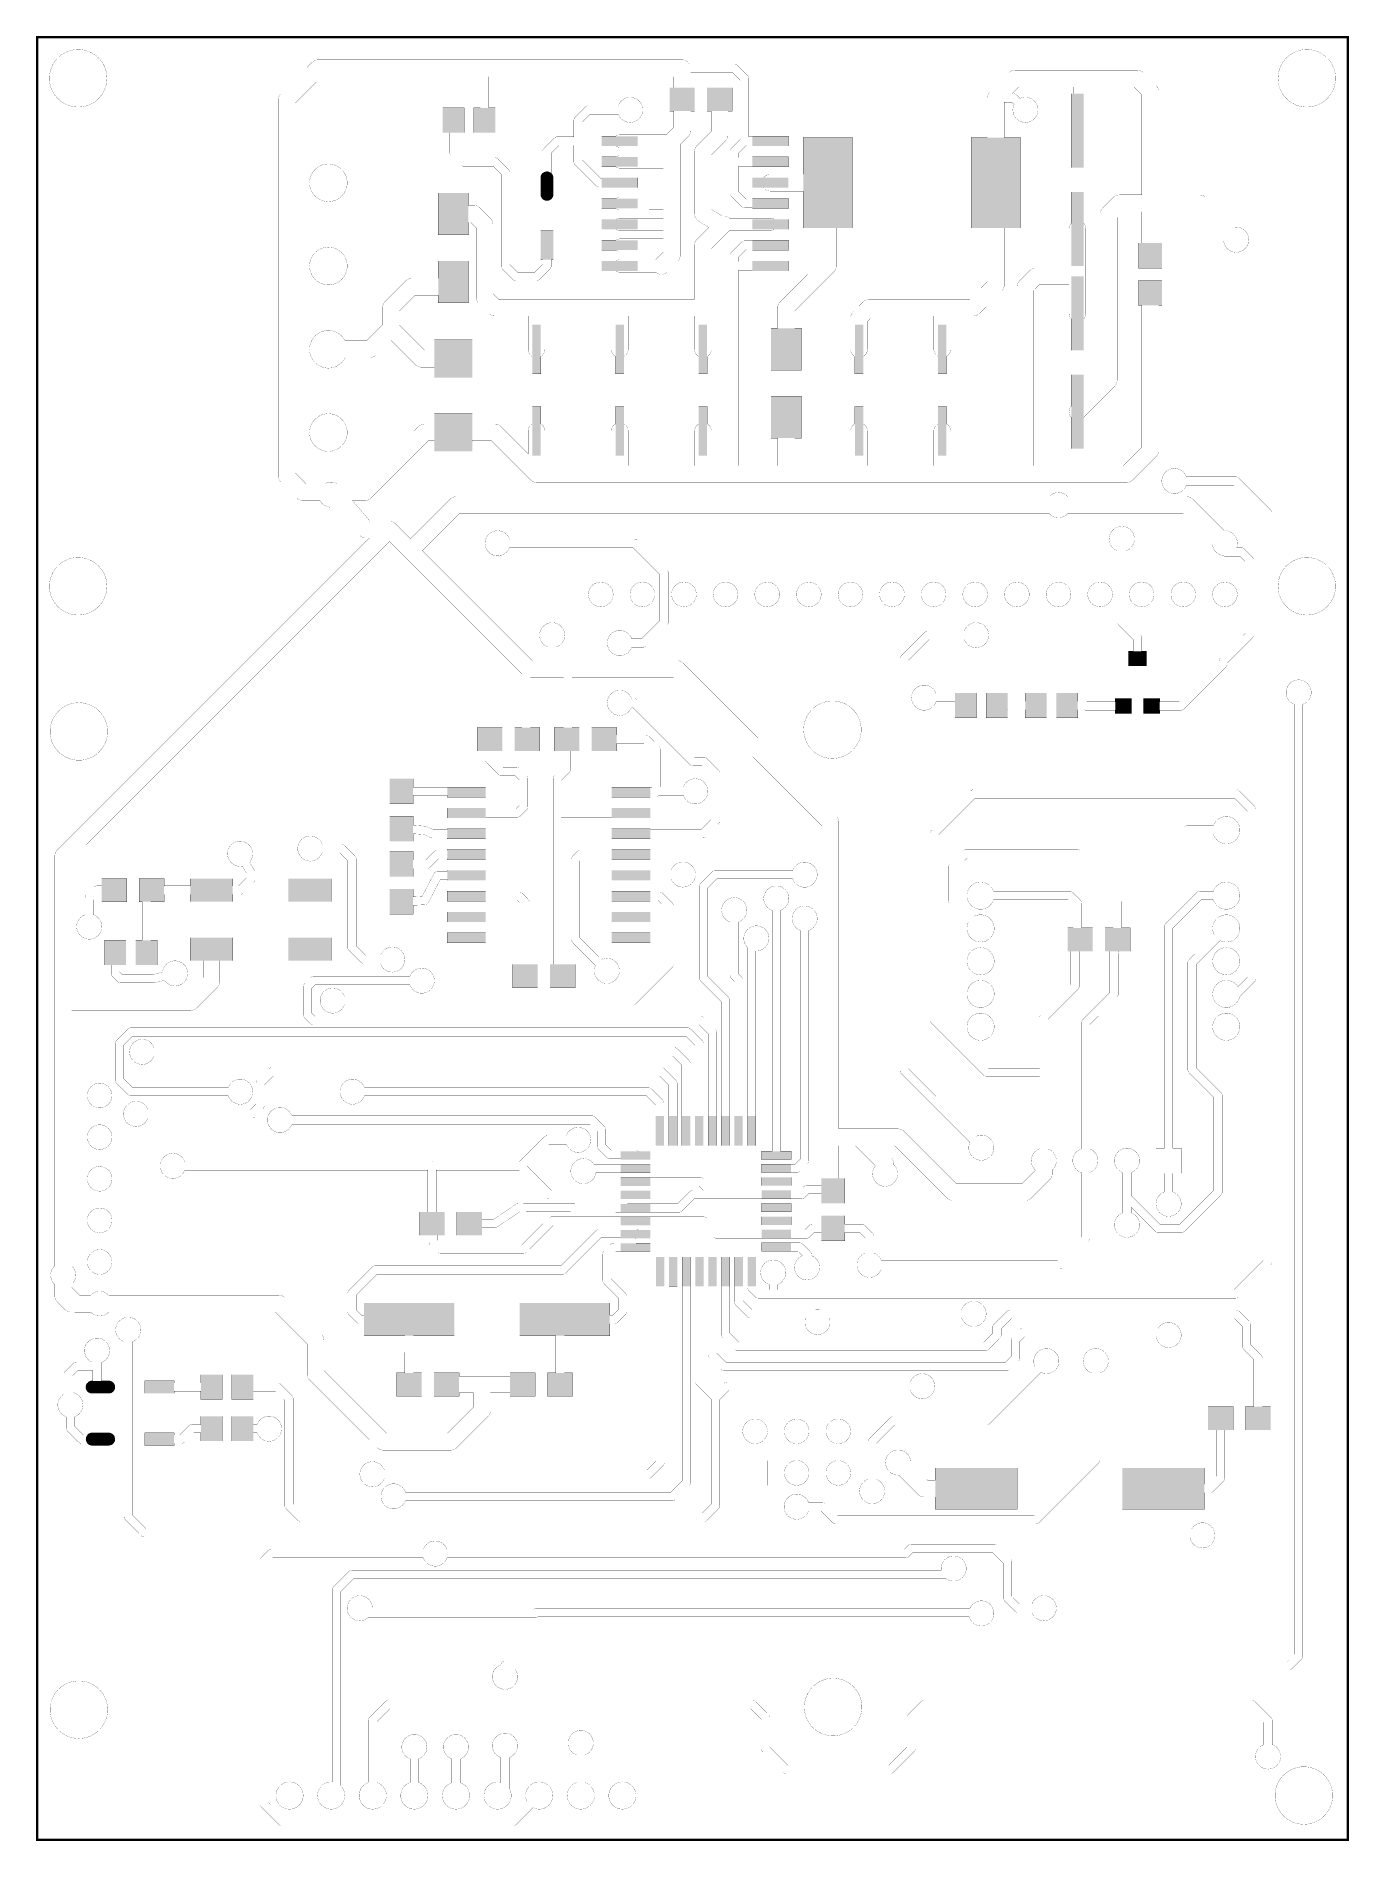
# Model space of a CAD drawing. Extents: x 0 to 3.15, y 0 to 4.33.
import ezdxf

# ---------------------------------------------------------------- set-up
doc = ezdxf.new("R2010")
doc.units = 0
for name, color, linetype in [('Board_Outline', 13, 'CONTINUOUS'), ('Edge_Top', 16, 'CONTINUOUS'), ('Top_Paste', 4, 'CONTINUOUS')]:
    doc.layers.add(name, color=color, linetype=linetype)

msp = doc.modelspace()

# ---------------------------------------------------------------- linework, layer by layer
at = {"layer": 'Board_Outline', "linetype": 'CONTINUOUS', "const_width": 0.0055}
msp.add_lwpolyline([(0, 0), (3.1496, 0), (3.1496, 4.3307), (0, 4.3307), (0, 0)], dxfattribs=at)
at = {"layer": 'Edge_Top', "linetype": 'CONTINUOUS', "const_width": 0.0004}
for points in [[(0.1675, 4.2319), (0.1675, 4.2301), (0.1674, 4.2282), (0.1673, 4.2264), (0.1671, 4.2246), (0.1669, 4.2227), (0.1666, 4.2209), (0.1663, 4.2191), (0.1659, 4.2173), (0.1655, 4.2155), (0.165, 4.2138), (0.1645, 4.212), (0.1639, 4.2102), (0.1633, 4.2085), (0.1627, 4.2068), (0.162, 4.2051), (0.1612, 4.2034), (0.1604, 4.2018), (0.1596, 4.2001), (0.1587, 4.1985), (0.1578, 4.1969), (0.1569, 4.1953), (0.1559, 4.1938), (0.1548, 4.1923), (0.1537, 4.1908), (0.1526, 4.1893), (0.1515, 4.1879), (0.1503, 4.1865), (0.149, 4.1852), (0.1478, 4.1838), (0.1465, 4.1825), (0.1451, 4.1813), (0.1438, 4.18), (0.1424, 4.1789), (0.1409, 4.1777), (0.1395, 4.1766), (0.138, 4.1755), (0.1365, 4.1745), (0.1349, 4.1735), (0.1333, 4.1726), (0.1317, 4.1716), (0.1301, 4.1708), (0.1285, 4.17), (0.1268, 4.1692), (0.1251, 4.1684), (0.1234, 4.1678), (0.1217, 4.1671), (0.12, 4.1665), (0.1182, 4.166), (0.1164, 4.1655), (0.1147, 4.165), (0.1129, 4.1646), (0.1111, 4.1642), (0.1093, 4.1639), (0.1074, 4.1637), (0.1056, 4.1635), (0.1038, 4.1633), (0.102, 4.1632), (0.1001, 4.1631), (0.0983, 4.1631), (0.0964, 4.1631), (0.0946, 4.1632), (0.0928, 4.1633), (0.0909, 4.1635), (0.0891, 4.1637), (0.0873, 4.164), (0.0855, 4.1643), (0.0837, 4.1647), (0.0819, 4.1651), (0.0801, 4.1655), (0.0784, 4.166), (0.0766, 4.1666), (0.0749, 4.1672), (0.0732, 4.1679), (0.0715, 4.1685), (0.0698, 4.1693), (0.0681, 4.1701), (0.0665, 4.1709), (0.0649, 4.1718), (0.0633, 4.1727), (0.0617, 4.1736), (0.0601, 4.1746), (0.0586, 4.1757), (0.0571, 4.1768), (0.0557, 4.1779), (0.0543, 4.179), (0.0529, 4.1802), (0.0515, 4.1814), (0.0502, 4.1827), (0.0489, 4.184), (0.0476, 4.1853), (0.0464, 4.1867), (0.0452, 4.1881), (0.044, 4.1895), (0.0429, 4.191), (0.0418, 4.1925), (0.0408, 4.194), (0.0398, 4.1956), (0.0389, 4.1971), (0.038, 4.1987), (0.0371, 4.2003), (0.0363, 4.202), (0.0355, 4.2036), (0.0347, 4.2053), (0.034, 4.207), (0.0334, 4.2088), (0.0328, 4.2105), (0.0323, 4.2122), (0.0317, 4.214), (0.0313, 4.2158), (0.0309, 4.2176), (0.0305, 4.2194), (0.0302, 4.2212), (0.0299, 4.223), (0.0297, 4.2248), (0.0295, 4.2267), (0.0294, 4.2285), (0.0293, 4.2303), (0.0293, 4.2322), (0.0293, 4.234), (0.0294, 4.2358), (0.0295, 4.2377), (0.0297, 4.2395), (0.0299, 4.2413), (0.0302, 4.2431), (0.0305, 4.2449), (0.0309, 4.2468), (0.0313, 4.2485), (0.0317, 4.2503), (0.0322, 4.2521), (0.0328, 4.2538), (0.0334, 4.2556), (0.034, 4.2573), (0.0347, 4.259), (0.0355, 4.2607), (0.0363, 4.2623), (0.0371, 4.264), (0.0379, 4.2656), (0.0389, 4.2672), (0.0398, 4.2688), (0.0408, 4.2703), (0.0418, 4.2718), (0.0429, 4.2733), (0.044, 4.2748), (0.0452, 4.2762), (0.0464, 4.2776), (0.0476, 4.279), (0.0489, 4.2803), (0.0502, 4.2816), (0.0515, 4.2829), (0.0529, 4.2841), (0.0542, 4.2853), (0.0557, 4.2865), (0.0571, 4.2876), (0.0586, 4.2887), (0.0601, 4.2897), (0.0617, 4.2907), (0.0633, 4.2916), (0.0648, 4.2926), (0.0665, 4.2934), (0.0681, 4.2943), (0.0698, 4.295), (0.0714, 4.2958), (0.0731, 4.2965), (0.0749, 4.2971), (0.0766, 4.2977), (0.0784, 4.2983), (0.0801, 4.2988), (0.0819, 4.2993), (0.0837, 4.2997), (0.0855, 4.3), (0.0873, 4.3004), (0.0891, 4.3006), (0.0909, 4.3009), (0.0928, 4.301), (0.0946, 4.3012), (0.0964, 4.3012), (0.0983, 4.3013), (0.1001, 4.3012), (0.1019, 4.3012), (0.1038, 4.3011), (0.1056, 4.3009), (0.1074, 4.3007), (0.1092, 4.3004), (0.1111, 4.3001), (0.1129, 4.2997), (0.1147, 4.2993), (0.1164, 4.2989), (0.1182, 4.2984), (0.12, 4.2978), (0.1217, 4.2972), (0.1234, 4.2966), (0.1251, 4.2959), (0.1268, 4.2952), (0.1285, 4.2944), (0.1301, 4.2936), (0.1317, 4.2927), (0.1333, 4.2918), (0.1349, 4.2908), (0.1364, 4.2899), (0.138, 4.2888), (0.1395, 4.2877), (0.1409, 4.2866), (0.1424, 4.2855), (0.1438, 4.2843), (0.1451, 4.2831), (0.1465, 4.2818), (0.1478, 4.2805), (0.149, 4.2792), (0.1503, 4.2778), (0.1515, 4.2764), (0.1526, 4.275), (0.1537, 4.2736), (0.1548, 4.2721), (0.1559, 4.2706), (0.1569, 4.269), (0.1578, 4.2674), (0.1587, 4.2659), (0.1596, 4.2642), (0.1604, 4.2626), (0.1612, 4.2609), (0.162, 4.2593), (0.1627, 4.2576), (0.1633, 4.2558), (0.1639, 4.2541), (0.1645, 4.2524), (0.165, 4.2506), (0.1655, 4.2488), (0.1659, 4.247), (0.1663, 4.2452), (0.1666, 4.2434), (0.1669, 4.2416), (0.1671, 4.2398), (0.1673, 4.2379), (0.1674, 4.2361), (0.1675, 4.2343), (0.1675, 4.2324), (0.1675, 4.2319)], [(3.1203, 4.2319), (3.1202, 4.2301), (3.1201, 4.2282), (3.12, 4.2264), (3.1198, 4.2246), (3.1196, 4.2227), (3.1193, 4.2209), (3.119, 4.2191), (3.1186, 4.2173), (3.1182, 4.2155), (3.1178, 4.2138), (3.1172, 4.212), (3.1167, 4.2102), (3.1161, 4.2085), (3.1154, 4.2068), (3.1147, 4.2051), (3.114, 4.2034), (3.1132, 4.2018), (3.1124, 4.2001), (3.1115, 4.1985), (3.1106, 4.1969), (3.1096, 4.1953), (3.1086, 4.1938), (3.1076, 4.1923), (3.1065, 4.1908), (3.1054, 4.1893), (3.1042, 4.1879), (3.103, 4.1865), (3.1018, 4.1852), (3.1005, 4.1838), (3.0992, 4.1825), (3.0979, 4.1813), (3.0965, 4.18), (3.0951, 4.1789), (3.0937, 4.1777), (3.0922, 4.1766), (3.0907, 4.1755), (3.0892, 4.1745), (3.0877, 4.1735), (3.0861, 4.1726), (3.0845, 4.1716), (3.0829, 4.1708), (3.0812, 4.17), (3.0796, 4.1692), (3.0779, 4.1684), (3.0762, 4.1678), (3.0745, 4.1671), (3.0727, 4.1665), (3.071, 4.166), (3.0692, 4.1655), (3.0674, 4.165), (3.0656, 4.1646), (3.0638, 4.1642), (3.062, 4.1639), (3.0602, 4.1637), (3.0584, 4.1635), (3.0565, 4.1633), (3.0547, 4.1632), (3.0529, 4.1631), (3.051, 4.1631), (3.0492, 4.1631), (3.0474, 4.1632), (3.0455, 4.1633), (3.0437, 4.1635), (3.0419, 4.1637), (3.0401, 4.164), (3.0383, 4.1643), (3.0365, 4.1647), (3.0347, 4.1651), (3.0329, 4.1655), (3.0311, 4.166), (3.0294, 4.1666), (3.0276, 4.1672), (3.0259, 4.1679), (3.0242, 4.1685), (3.0225, 4.1693), (3.0209, 4.1701), (3.0192, 4.1709), (3.0176, 4.1718), (3.016, 4.1727), (3.0144, 4.1736), (3.0129, 4.1746), (3.0114, 4.1757), (3.0099, 4.1768), (3.0084, 4.1779), (3.007, 4.179), (3.0056, 4.1802), (3.0043, 4.1814), (3.0029, 4.1827), (3.0016, 4.184), (3.0004, 4.1853), (2.9991, 4.1867), (2.9979, 4.1881), (2.9968, 4.1895), (2.9957, 4.191), (2.9946, 4.1925), (2.9936, 4.194), (2.9926, 4.1956), (2.9916, 4.1971), (2.9907, 4.1987), (2.9898, 4.2003), (2.989, 4.202), (2.9882, 4.2036), (2.9875, 4.2053), (2.9868, 4.207), (2.9862, 4.2088), (2.9856, 4.2105), (2.985, 4.2122), (2.9845, 4.214), (2.984, 4.2158), (2.9836, 4.2176), (2.9833, 4.2194), (2.9829, 4.2212), (2.9827, 4.223), (2.9825, 4.2248), (2.9823, 4.2267), (2.9822, 4.2285), (2.9821, 4.2303), (2.9821, 4.2322), (2.9821, 4.234), (2.9822, 4.2358), (2.9823, 4.2377), (2.9825, 4.2395), (2.9827, 4.2413), (2.9829, 4.2431), (2.9833, 4.2449), (2.9836, 4.2468), (2.984, 4.2485), (2.9845, 4.2503), (2.985, 4.2521), (2.9856, 4.2538), (2.9862, 4.2556), (2.9868, 4.2573), (2.9875, 4.259), (2.9882, 4.2607), (2.989, 4.2623), (2.9898, 4.264), (2.9907, 4.2656), (2.9916, 4.2672), (2.9926, 4.2688), (2.9936, 4.2703), (2.9946, 4.2718), (2.9957, 4.2733), (2.9968, 4.2748), (2.9979, 4.2762), (2.9991, 4.2776), (3.0003, 4.279), (3.0016, 4.2803), (3.0029, 4.2816), (3.0042, 4.2829), (3.0056, 4.2841), (3.007, 4.2853), (3.0084, 4.2865), (3.0099, 4.2876), (3.0114, 4.2887), (3.0129, 4.2897), (3.0144, 4.2907), (3.016, 4.2916), (3.0176, 4.2926), (3.0192, 4.2934), (3.0209, 4.2943), (3.0225, 4.295), (3.0242, 4.2958), (3.0259, 4.2965), (3.0276, 4.2971), (3.0294, 4.2977), (3.0311, 4.2983), (3.0329, 4.2988), (3.0347, 4.2993), (3.0364, 4.2997), (3.0382, 4.3), (3.04, 4.3004), (3.0419, 4.3006), (3.0437, 4.3009), (3.0455, 4.301), (3.0474, 4.3012), (3.0492, 4.3012), (3.051, 4.3013), (3.0529, 4.3012), (3.0547, 4.3012), (3.0565, 4.3011), (3.0584, 4.3009), (3.0602, 4.3007), (3.062, 4.3004), (3.0638, 4.3001), (3.0656, 4.2997), (3.0674, 4.2993), (3.0692, 4.2989), (3.071, 4.2984), (3.0727, 4.2978), (3.0744, 4.2972), (3.0762, 4.2966), (3.0779, 4.2959), (3.0796, 4.2952), (3.0812, 4.2944), (3.0829, 4.2936), (3.0845, 4.2927), (3.0861, 4.2918), (3.0877, 4.2908), (3.0892, 4.2899), (3.0907, 4.2888), (3.0922, 4.2877), (3.0937, 4.2866), (3.0951, 4.2855), (3.0965, 4.2843), (3.0979, 4.2831), (3.0992, 4.2818), (3.1005, 4.2805), (3.1018, 4.2792), (3.103, 4.2778), (3.1042, 4.2764), (3.1054, 4.275), (3.1065, 4.2736), (3.1076, 4.2721), (3.1086, 4.2706), (3.1096, 4.269), (3.1106, 4.2674), (3.1115, 4.2659), (3.1124, 4.2642), (3.1132, 4.2626), (3.114, 4.2609), (3.1147, 4.2593), (3.1154, 4.2576), (3.1161, 4.2558), (3.1167, 4.2541), (3.1172, 4.2524), (3.1178, 4.2506), (3.1182, 4.2488), (3.1186, 4.247), (3.119, 4.2452), (3.1193, 4.2434), (3.1196, 4.2416), (3.1198, 4.2398), (3.12, 4.2379), (3.1201, 4.2361), (3.1202, 4.2343), (3.1203, 4.2324), (3.1203, 4.2319)], [(1.4023, 1.591), (1.4733, 1.591), (1.4741, 1.591), (1.5946, 1.591), (1.5954, 1.5909), (1.5962, 1.5908), (1.597, 1.5906), (1.5977, 1.5904), (1.5985, 1.5901), (1.5992, 1.5898), (1.5998, 1.5894), (1.6005, 1.5889), (1.6011, 1.5884), (1.6017, 1.5878), (1.6019, 1.5877), (1.6294, 1.5601), (1.6297, 1.5601), (1.7765, 1.5601), (1.7767, 1.5601), (1.777, 1.5601), (1.8334, 1.5601), (1.8334, 1.5601), (1.8433, 1.5699), (1.8439, 1.5705), (1.8445, 1.5709), (1.8452, 1.5714), (1.8458, 1.5717), (1.8466, 1.572), (1.8473, 1.5723), (1.8481, 1.5725), (1.8489, 1.5726), (1.8496, 1.5727), (1.8504, 1.5727), (1.8507, 1.5727), (1.8846, 1.5727), (1.8846, 1.5893), (1.8863, 1.5893), (1.8862, 1.5893), (1.8862, 1.6884), (1.8862, 1.6887), (1.8862, 2.4356), (1.8857, 2.4362), (1.5293, 2.7926), (1.529, 2.7926), (1.2851, 2.7926), (1.2852, 2.7923), (1.2852, 2.6722), (1.286, 2.6722), (1.3028, 2.6722), (1.3028, 2.6158), (1.2826, 2.6158), (1.2826, 2.6151), (1.2826, 2.5725), (1.2826, 2.5717), (1.2825, 2.5709), (1.2823, 2.5702), (1.2821, 2.5694), (1.2818, 2.5687), (1.2814, 2.568), (1.281, 2.5673), (1.2806, 2.5666), (1.2801, 2.566), (1.2795, 2.5655), (1.2793, 2.5653), (1.2601, 2.5461), (1.2602, 2.5455), (1.2602, 2.4771), (1.2611, 2.4771), (1.3807, 2.4771), (1.3807, 2.479), (1.4736, 2.479), (1.4736, 2.455), (1.3807, 2.455), (1.3807, 2.457), (1.2601, 2.457), (1.2602, 2.4555), (1.2602, 2.1034), (1.2602, 2.1034), (1.2928, 2.1034), (1.2928, 2.047), (1.2324, 2.047), (1.2324, 2.1034), (1.2401, 2.1034), (1.2401, 2.1041), (1.2401, 2.4673), (1.2401, 2.4675), (1.2401, 2.4678), (1.2401, 2.5505), (1.2401, 2.5513), (1.2402, 2.5521), (1.2404, 2.5529), (1.2406, 2.5536), (1.2409, 2.5543), (1.2413, 2.555), (1.2417, 2.5557), (1.2421, 2.5564), (1.2426, 2.557), (1.2432, 2.5575), (1.2434, 2.5577), (1.2626, 2.5769), (1.2626, 2.5775), (1.2626, 2.6158), (1.2621, 2.6158), (1.2424, 2.6158), (1.2424, 2.6722), (1.2651, 2.6722), (1.2651, 2.6723), (1.2651, 2.7926), (1.2634, 2.7926), (1.1851, 2.7926), (1.1851, 2.7925), (1.1851, 2.6722), (1.1865, 2.6722), (1.2078, 2.6722), (1.2078, 2.6158), (1.1474, 2.6158), (1.1474, 2.6722), (1.1651, 2.6722), (1.1651, 2.6727), (1.1651, 2.8005), (1.1645, 2.8011), (0.8822, 3.0834), (0.882, 3.0836), (0.8465, 3.1191), (0.8465, 3.119), (0.0827, 2.3552), (0.0827, 2.3551), (0.0827, 2.0329), (0.083, 2.0329), (0.3604, 2.0329), (0.3604, 2.0329), (0.3986, 2.0711), (0.3986, 2.0711), (0.3986, 2.112), (0.3985, 2.112), (0.3674, 2.112), (0.3674, 2.1675), (0.4702, 2.1675), (0.4702, 2.112), (0.439, 2.112), (0.439, 2.1117), (0.439, 2.0622), (0.4389, 2.0611), (0.4388, 2.0601), (0.4386, 2.0591), (0.4384, 2.058), (0.4382, 2.057), (0.4378, 2.056), (0.4375, 2.055), (0.437, 2.0541), (0.4366, 2.0531), (0.436, 2.0522), (0.4355, 2.0513), (0.4349, 2.0505), (0.4342, 2.0497), (0.4335, 2.0489), (0.4328, 2.0481), (0.4325, 2.0479), (0.3827, 1.9981), (0.3819, 1.9974), (0.3811, 1.9967), (0.3802, 1.9961), (0.3794, 1.9955), (0.3784, 1.995), (0.3775, 1.9945), (0.3766, 1.9941), (0.3756, 1.9937), (0.3746, 1.9934), (0.3736, 1.9931), (0.3725, 1.9929), (0.3715, 1.9927), (0.3705, 1.9926), (0.3694, 1.9925), (0.3684, 1.9925), (0.368, 1.9925), (0.0827, 1.9925), (0.0827, 1.9922), (0.0827, 1.3788), (0.0832, 1.3784), (0.0841, 1.3775), (0.085, 1.3765), (0.0859, 1.3755), (0.0867, 1.3745), (0.0874, 1.3734), (0.0881, 1.3723), (0.0888, 1.3712), (0.0894, 1.37), (0.09, 1.3688), (0.0905, 1.3676), (0.091, 1.3664), (0.0914, 1.3652), (0.0917, 1.3639), (0.092, 1.3626), (0.0923, 1.3613), (0.0925, 1.36), (0.0926, 1.3587), (0.0927, 1.3574), (0.0927, 1.3561), (0.0926, 1.3548), (0.0925, 1.3535), (0.0924, 1.3522), (0.0922, 1.3509), (0.0919, 1.3496), (0.0916, 1.3484), (0.0912, 1.3471), (0.0908, 1.3459), (0.0903, 1.3446), (0.0898, 1.3434), (0.0892, 1.3423), (0.0885, 1.3411), (0.0879, 1.34), (0.0871, 1.3389), (0.0863, 1.3379), (0.0855, 1.3368), (0.0846, 1.3359), (0.0837, 1.3349), (0.0828, 1.334), (0.0827, 1.3339), (0.0827, 1.3328), (0.0827, 1.3272), (0.0827, 1.3272), (0.1017, 1.3083), (0.1023, 1.3083), (0.1282, 1.3083), (0.1287, 1.3088), (0.1297, 1.3097), (0.1307, 1.3106), (0.1317, 1.3114), (0.1327, 1.3122), (0.1338, 1.313), (0.1349, 1.3137), (0.1361, 1.3143), (0.1372, 1.3149), (0.1384, 1.3154), (0.1397, 1.3159), (0.1409, 1.3163), (0.1422, 1.3167), (0.1434, 1.317), (0.1447, 1.3173), (0.146, 1.3175), (0.1473, 1.3176), (0.1486, 1.3177), (0.1499, 1.3178), (0.1513, 1.3177), (0.1526, 1.3177), (0.1539, 1.3175), (0.1552, 1.3173), (0.1565, 1.3171), (0.1577, 1.3167), (0.159, 1.3164), (0.1602, 1.3159), (0.1614, 1.3155), (0.1626, 1.3149), (0.1638, 1.3143), (0.165, 1.3137), (0.1661, 1.313), (0.1672, 1.3123), (0.1682, 1.3115), (0.1692, 1.3107), (0.1702, 1.3098), (0.1712, 1.3089), (0.1718, 1.3083), (0.172, 1.3083), (0.5814, 1.3083), (0.5824, 1.3082), (0.5835, 1.3081), (0.5845, 1.3079), (0.5855, 1.3077), (0.5866, 1.3074), (0.5876, 1.3071), (0.5885, 1.3068), (0.5895, 1.3063), (0.5904, 1.3059), (0.5913, 1.3053), (0.5922, 1.3048), (0.5931, 1.3042), (0.5939, 1.3035), (0.5947, 1.3028), (0.5954, 1.3021), (0.5957, 1.3018), (0.6834, 1.214), (0.6842, 1.2132), (0.6848, 1.2124), (0.6854, 1.2116), (0.686, 1.2107), (0.6865, 1.2098), (0.687, 1.2089), (0.6874, 1.2079), (0.6878, 1.2069), (0.6881, 1.2059), (0.6884, 1.2049), (0.6886, 1.2039), (0.6888, 1.2029), (0.6889, 1.2018), (0.689, 1.2008), (0.689, 1.1997), (0.689, 1.1993), (0.689, 1.1272), (0.6892, 1.127), (0.8397, 0.9765), (0.8402, 0.9765), (0.9855, 0.9765), (0.9855, 0.9766), (1.0487, 1.0397), (1.0486, 1.04), (1.0486, 1.0737), (1.0478, 1.0736), (1.014, 1.0736), (1.014, 1.0722), (1.014, 1.0656), (0.9536, 1.0656), (0.9536, 1.122), (1.014, 1.122), (1.014, 1.114), (1.0148, 1.114), (1.0696, 1.114), (1.0699, 1.114), (1.1362, 1.114), (1.1362, 1.1147), (1.1362, 1.122), (1.1966, 1.122), (1.1966, 1.0656), (1.1362, 1.0656), (1.1362, 1.0737), (1.1354, 1.0736), (1.089, 1.0736), (1.089, 1.0736), (1.089, 1.0308), (1.089, 1.0298), (1.0889, 1.0287), (1.0887, 1.0277), (1.0885, 1.0267), (1.0882, 1.0257), (1.0879, 1.0247), (1.0875, 1.0237), (1.0871, 1.0227), (1.0866, 1.0218), (1.0861, 1.0209), (1.0855, 1.02), (1.0849, 1.0191), (1.0843, 1.0183), (1.0836, 1.0175), (1.0828, 1.0168), (1.0826, 1.0165), (1.0077, 0.9417), (1.007, 0.941), (1.0061, 0.9403), (1.0053, 0.9397), (1.0044, 0.9391), (1.0035, 0.9386), (1.0026, 0.9381), (1.0016, 0.9377), (1.0006, 0.9373), (0.9996, 0.937), (0.9986, 0.9367), (0.9976, 0.9365), (0.9966, 0.9363), (0.9955, 0.9362), (0.9945, 0.9362), (0.9934, 0.9362), (0.993, 0.9361), (0.8308, 0.9362), (0.8297, 0.9362), (0.8287, 0.9363), (0.8277, 0.9365), (0.8266, 0.9367), (0.8256, 0.937), (0.8246, 0.9373), (0.8236, 0.9377), (0.8227, 0.9381), (0.8217, 0.9386), (0.8208, 0.9391), (0.82, 0.9397), (0.8191, 0.9403), (0.8183, 0.9409), (0.8175, 0.9416), (0.8168, 0.9424), (0.8165, 0.9426), (0.6542, 1.105), (0.6535, 1.1057), (0.6528, 1.1066), (0.6522, 1.1074), (0.6516, 1.1083), (0.6511, 1.1092), (0.6506, 1.1101), (0.6502, 1.1111), (0.6498, 1.1121), (0.6495, 1.1131), (0.6492, 1.1141), (0.649, 1.1151), (0.6488, 1.1161), (0.6487, 1.1172), (0.6486, 1.1182), (0.6486, 1.1193), (0.6486, 1.1197), (0.6486, 1.1918), (0.6484, 1.192), (0.5725, 1.2679), (0.5725, 1.2679), (0.1717, 1.2679), (0.1715, 1.2676), (0.1706, 1.2667), (0.1696, 1.2658), (0.1686, 1.2649), (0.1676, 1.2641), (0.1665, 1.2634), (0.1654, 1.2627), (0.1643, 1.262), (0.1631, 1.2614), (0.1619, 1.2609), (0.1607, 1.2604), (0.1595, 1.2599), (0.1582, 1.2595), (0.1569, 1.2592), (0.1557, 1.2589), (0.1544, 1.2587), (0.1531, 1.2585), (0.1518, 1.2584), (0.1504, 1.2584), (0.1491, 1.2584), (0.1478, 1.2585), (0.1465, 1.2586), (0.1452, 1.2588), (0.1439, 1.259), (0.1426, 1.2593), (0.1414, 1.2596), (0.1401, 1.2601), (0.1389, 1.2605), (0.1377, 1.261), (0.1365, 1.2616), (0.1354, 1.2622), (0.1342, 1.2629), (0.1331, 1.2636), (0.1321, 1.2644), (0.131, 1.2652), (0.1301, 1.2661), (0.1291, 1.267), (0.1286, 1.2674), (0.1283, 1.2674), (0.0932, 1.2674), (0.0922, 1.2675), (0.0911, 1.2676), (0.0901, 1.2678), (0.0895, 1.2679), (0.0888, 1.2679), (0.0803, 1.2679), (0.0792, 1.2679), (0.0782, 1.268), (0.0771, 1.2682), (0.0761, 1.2684), (0.0751, 1.2687), (0.0741, 1.269), (0.0731, 1.2694), (0.0722, 1.2698), (0.0712, 1.2703), (0.0703, 1.2708), (0.0694, 1.2714), (0.0686, 1.272), (0.0678, 1.2726), (0.067, 1.2733), (0.0662, 1.2741), (0.066, 1.2743), (0.0478, 1.2925), (0.0471, 1.2933), (0.0465, 1.2941), (0.0459, 1.2949), (0.0453, 1.2958), (0.0448, 1.2967), (0.0443, 1.2976), (0.0439, 1.2986), (0.0435, 1.2996), (0.0431, 1.3006), (0.0429, 1.3016), (0.0426, 1.3026), (0.0425, 1.3037), (0.0424, 1.3047), (0.0423, 1.3057), (0.0423, 1.3068), (0.0423, 1.3072), (0.0423, 1.3339), (0.0413, 1.3348), (0.0404, 1.3358), (0.0395, 1.3368), (0.0387, 1.3378), (0.0379, 1.3388), (0.0372, 1.3399), (0.0365, 1.341), (0.0359, 1.3422), (0.0353, 1.3433), (0.0347, 1.3445), (0.0342, 1.3457), (0.0338, 1.347), (0.0334, 1.3482), (0.0331, 1.3495), (0.0328, 1.3508), (0.0326, 1.3521), (0.0324, 1.3534), (0.0323, 1.3547), (0.0323, 1.356), (0.0323, 1.3573), (0.0324, 1.3586), (0.0325, 1.3599), (0.0327, 1.3612), (0.0329, 1.3625), (0.0332, 1.3638), (0.0336, 1.3651), (0.034, 1.3663), (0.0344, 1.3676), (0.0349, 1.3688), (0.0355, 1.3699), (0.0361, 1.3711), (0.0368, 1.3722), (0.0375, 1.3733), (0.0383, 1.3744), (0.0391, 1.3754), (0.0399, 1.3764), (0.0408, 1.3774), (0.0417, 1.3783), (0.0423, 1.3788), (0.0423, 1.3803), (0.0423, 2.0134), (0.0423, 2.0138), (0.0423, 2.3641), (0.0424, 2.3651), (0.0425, 2.3662), (0.0426, 2.3672), (0.0428, 2.3682), (0.0431, 2.3692), (0.0434, 2.3702), (0.0438, 2.3712), (0.0442, 2.3722), (0.0447, 2.3731), (0.0452, 2.374), (0.0458, 2.3749), (0.0464, 2.3758), (0.0471, 2.3766), (0.0478, 2.3774), (0.0485, 2.3781), (0.0488, 2.3784), (0.7978, 3.1274), (0.7972, 3.1274), (0.7898, 3.1274), (0.7887, 3.1275), (0.7877, 3.1276), (0.7866, 3.1277), (0.7856, 3.128), (0.7846, 3.1282), (0.7836, 3.1285), (0.7826, 3.1289), (0.7817, 3.1293), (0.7807, 3.1298), (0.7798, 3.1303), (0.7789, 3.1309), (0.7781, 3.1315), (0.7773, 3.1322), (0.7765, 3.1329), (0.7757, 3.1336), (0.7755, 3.1339), (0.7079, 3.2014), (0.7073, 3.2014), (0.706, 3.2014), (0.7047, 3.2014), (0.7033, 3.2015), (0.702, 3.2017), (0.7008, 3.2019), (0.6995, 3.2022), (0.6982, 3.2025), (0.6969, 3.2029), (0.6957, 3.2033), (0.6945, 3.2038), (0.6933, 3.2043), (0.6921, 3.2049), (0.691, 3.2056), (0.6899, 3.2063), (0.6888, 3.207), (0.6877, 3.2078), (0.6867, 3.2086), (0.6857, 3.2095), (0.6848, 3.2104), (0.6839, 3.2114), (0.683, 3.2124), (0.6822, 3.2134), (0.6814, 3.2144), (0.6807, 3.2155), (0.6801, 3.2167), (0.6795, 3.2177), (0.6791, 3.2176), (0.637, 3.2176), (0.636, 3.2177), (0.6349, 3.2178), (0.6339, 3.218), (0.6329, 3.2182), (0.6319, 3.2185), (0.6309, 3.2188), (0.6299, 3.2192), (0.6289, 3.2196), (0.628, 3.2201), (0.6271, 3.2206), (0.6262, 3.2211), (0.6253, 3.2218), (0.6245, 3.2224), (0.6237, 3.2231), (0.623, 3.2238), (0.6227, 3.2241), (0.5853, 3.2615), (0.5846, 3.2623), (0.584, 3.2631), (0.5834, 3.2639), (0.5828, 3.2648), (0.5823, 3.2657), (0.5818, 3.2667), (0.5813, 3.2676), (0.581, 3.2686), (0.5806, 3.2696), (0.5804, 3.2706), (0.5801, 3.2716), (0.58, 3.2727), (0.5799, 3.2737), (0.5798, 3.2748), (0.5798, 3.2758), (0.5798, 3.2762), (0.5798, 4.1817), (0.5798, 4.1828), (0.58, 4.1838), (0.5801, 4.1849), (0.5803, 4.1859), (0.5806, 4.1869), (0.5809, 4.1879), (0.5813, 4.1889), (0.5817, 4.1898), (0.5822, 4.1908), (0.5827, 4.1917), (0.5833, 4.1926), (0.5839, 4.1934), (0.5846, 4.1942), (0.5853, 4.195), (0.586, 4.1958), (0.5863, 4.196), (0.6611, 4.2709), (0.6619, 4.2716), (0.6627, 4.2722), (0.6635, 4.2728), (0.6644, 4.2734), (0.6653, 4.2739), (0.6662, 4.2744), (0.6672, 4.2748), (0.6682, 4.2752), (0.6692, 4.2755), (0.6702, 4.2758), (0.6712, 4.276), (0.6723, 4.2762), (0.6733, 4.2763), (0.6743, 4.2764), (0.6754, 4.2764), (0.6758, 4.2764), (1.0757, 4.2764), (1.076, 4.2764), (1.5505, 4.2764), (1.5516, 4.2763), (1.5526, 4.2762), (1.5536, 4.2761), (1.5547, 4.2759), (1.5557, 4.2756), (1.5567, 4.2753), (1.5577, 4.2749), (1.5586, 4.2745), (1.5596, 4.274), (1.5605, 4.2735), (1.5613, 4.2729), (1.5622, 4.2723), (1.563, 4.2716), (1.5638, 4.2709), (1.5646, 4.2702), (1.5653, 4.2694), (1.5659, 4.2686), (1.5665, 4.2678), (1.5671, 4.2669), (1.5674, 4.2664), (1.5678, 4.2664), (1.6752, 4.2664), (1.676, 4.2663), (1.6768, 4.2662), (1.6776, 4.2661), (1.6783, 4.2658), (1.6791, 4.2655), (1.6798, 4.2652), (1.6805, 4.2648), (1.6811, 4.2644), (1.6817, 4.2639), (1.6823, 4.2633), (1.6825, 4.2631), (1.6827, 4.2629), (1.7074, 4.2382), (1.7079, 4.2376), (1.7084, 4.237), (1.7088, 4.2363), (1.7092, 4.2356), (1.7095, 4.2349), (1.7097, 4.2342), (1.7099, 4.2334), (1.7101, 4.2326), (1.7102, 4.2319), (1.7102, 4.2311), (1.7102, 4.2307), (1.7102, 4.2304), (1.7102, 4.0914), (1.7102, 4.0914), (1.7186, 4.0914), (1.7186, 4.092), (1.7186, 4.0932), (1.8056, 4.0932), (1.8056, 4.0692), (1.7186, 4.0692), (1.7186, 4.071), (1.7185, 4.071), (1.7042, 4.071), (1.7037, 4.0705), (1.6852, 4.052), (1.6852, 4.0504), (1.6852, 4.0414), (1.6852, 4.0414), (1.7186, 4.0414), (1.7186, 4.042), (1.7186, 4.0432), (1.8056, 4.0432), (1.8056, 4.0192), (1.7186, 4.0192), (1.7186, 4.021), (1.7185, 4.021), (1.6852, 4.021), (1.6852, 4.021), (1.6852, 3.9604), (1.6859, 3.9597), (1.7042, 3.9414), (1.7058, 3.9414), (1.7186, 3.9414), (1.7186, 3.942), (1.7186, 3.9432), (1.8056, 3.9432), (1.8056, 3.9192), (1.7186, 3.9192), (1.7186, 3.921), (1.7185, 3.921), (1.6997, 3.921), (1.6989, 3.9211), (1.6982, 3.9212), (1.6974, 3.9213), (1.6966, 3.9216), (1.6959, 3.9219), (1.6952, 3.9222), (1.6945, 3.9226), (1.6939, 3.923), (1.6933, 3.9235), (1.6927, 3.9241), (1.6924, 3.9244), (1.6922, 3.9246), (1.6676, 3.9492), (1.6671, 3.9498), (1.6666, 3.9504), (1.6662, 3.9511), (1.6658, 3.9518), (1.6655, 3.9525), (1.6652, 3.9532), (1.665, 3.954), (1.6649, 3.9548), (1.6648, 3.9555), (1.6648, 3.9563), (1.6648, 3.9567), (1.6648, 3.957), (1.6648, 4.0315), (1.6648, 4.0317), (1.6648, 4.032), (1.6648, 4.0565), (1.6648, 4.0573), (1.6649, 4.058), (1.6651, 4.0588), (1.6654, 4.0596), (1.6656, 4.0603), (1.666, 4.061), (1.6664, 4.0617), (1.6668, 4.0623), (1.6673, 4.0629), (1.6679, 4.0635), (1.6681, 4.0638), (1.6683, 4.064), (1.6898, 4.0854), (1.6898, 4.087), (1.6898, 4.227), (1.6891, 4.2277), (1.6707, 4.246), (1.6692, 4.246), (1.5702, 4.246), (1.5702, 4.2457), (1.5702, 4.2094), (1.5802, 4.2094), (1.5802, 4.153), (1.5702, 4.153), (1.5702, 4.1526), (1.5702, 4.1057), (1.5701, 4.1046), (1.57, 4.1036), (1.5698, 4.1026), (1.5696, 4.1015), (1.5694, 4.1005), (1.569, 4.0995), (1.5687, 4.0985), (1.5682, 4.0976), (1.5678, 4.0966), (1.5672, 4.0957), (1.5667, 4.0948), (1.5661, 4.094), (1.5654, 4.0932), (1.5647, 4.0924), (1.564, 4.0916), (1.5637, 4.0914), (1.5452, 4.0728), (1.5452, 4.0728), (1.5452, 4.0305), (1.5452, 4.0302), (1.5452, 3.9305), (1.5452, 3.9302), (1.5452, 3.8805), (1.5452, 3.8802), (1.5452, 3.8305), (1.5452, 3.8302), (1.5452, 3.8057), (1.5451, 3.8046), (1.545, 3.8036), (1.5448, 3.8026), (1.5446, 3.8015), (1.5444, 3.8005), (1.544, 3.7995), (1.5437, 3.7985), (1.5432, 3.7976), (1.5428, 3.7966), (1.5422, 3.7957), (1.5417, 3.7948), (1.5411, 3.794), (1.5404, 3.7932), (1.5397, 3.7924), (1.539, 3.7916), (1.5387, 3.7914), (1.5139, 3.7666), (1.5131, 3.7659), (1.5123, 3.7652), (1.5114, 3.7646), (1.5106, 3.764), (1.5097, 3.7635), (1.5087, 3.763), (1.5078, 3.7626), (1.5068, 3.7622), (1.5058, 3.7619), (1.5048, 3.7616), (1.5037, 3.7614), (1.5027, 3.7612), (1.5017, 3.7611), (1.5006, 3.761), (1.4996, 3.761), (1.4985, 3.7611), (1.4975, 3.7612), (1.4964, 3.7613), (1.4954, 3.7615), (1.4944, 3.7618), (1.4934, 3.7621), (1.4924, 3.7625), (1.4914, 3.7629), (1.4905, 3.7634), (1.4896, 3.7639), (1.4887, 3.7644), (1.4879, 3.7651), (1.487, 3.7657), (1.4864, 3.7663), (1.4863, 3.7662), (1.3993, 3.7663), (1.3986, 3.7663), (1.3978, 3.7664), (1.397, 3.7665), (1.3962, 3.7667), (1.3955, 3.7669), (1.3947, 3.7672), (1.394, 3.7674), (1.3933, 3.7678), (1.3926, 3.7681), (1.3919, 3.7685), (1.3912, 3.769), (1.3909, 3.7692), (1.3909, 3.7692), (1.3564, 3.7692), (1.3564, 3.7932), (1.391, 3.7932), (1.3912, 3.7934), (1.3919, 3.7939), (1.3926, 3.7943), (1.3933, 3.7946), (1.394, 3.795), (1.3947, 3.7952), (1.3954, 3.7955), (1.3962, 3.7957), (1.397, 3.7959), (1.3978, 3.796), (1.3985, 3.7961), (1.3993, 3.7962), (1.4009, 3.7962), (1.4864, 3.7962), (1.4864, 3.7962), (1.5048, 3.8146), (1.5048, 3.8146), (1.5048, 3.8163), (1.5042, 3.8162), (1.3993, 3.8163), (1.3986, 3.8163), (1.3978, 3.8164), (1.397, 3.8165), (1.3962, 3.8167), (1.3955, 3.8169), (1.3947, 3.8172), (1.394, 3.8174), (1.3933, 3.8178), (1.3926, 3.8181), (1.3919, 3.8185), (1.3912, 3.819), (1.3909, 3.8192), (1.3909, 3.8192), (1.3564, 3.8192), (1.3564, 3.8432), (1.391, 3.8432), (1.3912, 3.8434), (1.3919, 3.8439), (1.3926, 3.8443), (1.3933, 3.8446), (1.394, 3.845), (1.3947, 3.8452), (1.3954, 3.8455), (1.3962, 3.8457), (1.397, 3.8459), (1.3978, 3.846), (1.3985, 3.8461), (1.3993, 3.8462), (1.4009, 3.8462), (1.5048, 3.8462), (1.5048, 3.8663), (1.5042, 3.8662), (1.3993, 3.8663), (1.3986, 3.8663), (1.3978, 3.8664), (1.397, 3.8665), (1.3962, 3.8667), (1.3955, 3.8669), (1.3947, 3.8672), (1.394, 3.8674), (1.3933, 3.8678), (1.3926, 3.8681), (1.3919, 3.8685), (1.3912, 3.869), (1.3909, 3.8692), (1.3909, 3.8692), (1.3564, 3.8692), (1.3564, 3.8932), (1.391, 3.8932), (1.3912, 3.8934), (1.3919, 3.8939), (1.3926, 3.8943), (1.3933, 3.8946), (1.394, 3.895), (1.3947, 3.8952), (1.3954, 3.8955), (1.3962, 3.8957), (1.397, 3.8959), (1.3978, 3.896), (1.3985, 3.8961), (1.3993, 3.8962), (1.4009, 3.8962), (1.5048, 3.8962), (1.5048, 3.9163), (1.5042, 3.9162), (1.3993, 3.9163), (1.3986, 3.9163), (1.3978, 3.9164), (1.397, 3.9165), (1.3962, 3.9167), (1.3955, 3.9169), (1.3947, 3.9172), (1.394, 3.9174), (1.3933, 3.9178), (1.3926, 3.9181), (1.3919, 3.9185), (1.3912, 3.919), (1.3909, 3.9192), (1.3909, 3.9192), (1.3564, 3.9192), (1.3564, 3.9432), (1.391, 3.9432), (1.3912, 3.9434), (1.3919, 3.9439), (1.3926, 3.9443), (1.3933, 3.9446), (1.394, 3.945), (1.3947, 3.9452), (1.3954, 3.9455), (1.3962, 3.9457), (1.397, 3.9459), (1.3978, 3.946), (1.3985, 3.9461), (1.3993, 3.9462), (1.4009, 3.9462), (1.5048, 3.9462), (1.5048, 4.0163), (1.5042, 4.0162), (1.3993, 4.0163), (1.3986, 4.0163), (1.3978, 4.0164), (1.397, 4.0165), (1.3962, 4.0167), (1.3955, 4.0169), (1.3947, 4.0172), (1.394, 4.0174), (1.3933, 4.0178), (1.3926, 4.0181), (1.3919, 4.0185), (1.3912, 4.019), (1.3909, 4.0192), (1.3909, 4.0192), (1.3564, 4.0192), (1.3564, 4.0432), (1.391, 4.0432), (1.3912, 4.0434), (1.3919, 4.0439), (1.3926, 4.0443), (1.3933, 4.0446), (1.394, 4.045), (1.3947, 4.0452), (1.3954, 4.0455), (1.3962, 4.0457), (1.397, 4.0459), (1.3978, 4.046), (1.3985, 4.0461), (1.3993, 4.0462), (1.4009, 4.0462), (1.5048, 4.0462), (1.5048, 4.0663), (1.5042, 4.0662), (1.3993, 4.0663), (1.3986, 4.0663), (1.3978, 4.0664), (1.397, 4.0665), (1.3962, 4.0667), (1.3955, 4.0669), (1.3947, 4.0672), (1.394, 4.0674), (1.3933, 4.0678), (1.3926, 4.0681), (1.3919, 4.0685), (1.3912, 4.069), (1.3909, 4.0692), (1.3909, 4.0692), (1.3564, 4.0692), (1.3564, 4.0932), (1.391, 4.0932), (1.3912, 4.0934), (1.3919, 4.0939), (1.3926, 4.0943), (1.3933, 4.0946), (1.394, 4.095), (1.3947, 4.0952), (1.3954, 4.0955), (1.3962, 4.0957), (1.397, 4.0959), (1.3978, 4.096), (1.3985, 4.0961), (1.3993, 4.0962), (1.4009, 4.0962), (1.5114, 4.0962), (1.5114, 4.0962), (1.5298, 4.1146), (1.5298, 4.1146), (1.5298, 4.153), (1.5198, 4.153), (1.5198, 4.2094), (1.5298, 4.2094), (1.5298, 4.2098), (1.5298, 4.236), (1.5295, 4.236), (1.0852, 4.236), (1.0852, 4.236), (1.0852, 4.1609), (1.0867, 4.1609), (1.1008, 4.1609), (1.1008, 4.1015), (1.0492, 4.1015), (1.0492, 4.1609), (1.0648, 4.1609), (1.0648, 4.1614), (1.0648, 4.236), (1.0645, 4.236), (0.6833, 4.236), (0.6833, 4.236), (0.6202, 4.1728), (0.6202, 4.1723), (0.6202, 3.2838), (0.6206, 3.2834), (0.6459, 3.258), (0.6462, 3.258), (0.6918, 3.258), (0.6921, 3.2583), (0.6933, 3.2588), (0.6945, 3.2594), (0.6957, 3.2599), (0.697, 3.2603), (0.6982, 3.2607), (0.6995, 3.261), (0.7008, 3.2613), (0.7021, 3.2615), (0.7034, 3.2616), (0.7047, 3.2617), (0.706, 3.2618), (0.7073, 3.2618), (0.7086, 3.2617), (0.7099, 3.2616), (0.7112, 3.2614), (0.7125, 3.2611), (0.7138, 3.2608), (0.7151, 3.2605), (0.7163, 3.2601), (0.7175, 3.2596), (0.7187, 3.2591), (0.7199, 3.2585), (0.7209, 3.258), (0.7214, 3.258), (0.7792, 3.258), (0.7798, 3.2586), (0.917, 3.3959), (0.9178, 3.3966), (0.9186, 3.3972), (0.9195, 3.3978), (0.9204, 3.3984), (0.9213, 3.3989), (0.9222, 3.3994), (0.9232, 3.3998), (0.9241, 3.4002), (0.9251, 3.4005), (0.9261, 3.4008), (0.9272, 3.401), (0.9282, 3.4012), (0.9292, 3.4013), (0.9303, 3.4014), (0.9313, 3.4014), (0.9317, 3.4014), (0.9545, 3.4014), (0.9545, 3.4061), (0.9545, 3.4267), (1.0455, 3.4267), (1.0455, 3.4014), (1.0462, 3.4014), (1.1005, 3.4014), (1.1016, 3.4013), (1.1026, 3.4012), (1.1036, 3.4011), (1.1047, 3.4009), (1.1057, 3.4006), (1.1067, 3.4003), (1.1077, 3.3999), (1.1086, 3.3995), (1.1096, 3.399), (1.1105, 3.3985), (1.1113, 3.3979), (1.1122, 3.3973), (1.113, 3.3966), (1.1138, 3.3959), (1.1146, 3.3952), (1.1148, 3.3949), (1.1798, 3.33), (1.1798, 3.3305), (1.1798, 3.3849), (1.1798, 3.3859), (1.18, 3.387), (1.1801, 3.388), (1.1803, 3.389), (1.1806, 3.3901), (1.1809, 3.391), (1.1813, 3.392), (1.1817, 3.393), (1.1822, 3.3939), (1.1827, 3.3948), (1.1833, 3.3957), (1.1839, 3.3966), (1.1846, 3.3974), (1.1853, 3.3982), (1.186, 3.3989), (1.1868, 3.3996), (1.1876, 3.4003), (1.1884, 3.4009), (1.1893, 3.4015), (1.1898, 3.4018), (1.1898, 3.4023), (1.1898, 3.4436), (1.2102, 3.4436), (1.2102, 3.4018), (1.2103, 3.4017), (1.2112, 3.4012), (1.212, 3.4006), (1.2128, 3.3999), (1.2136, 3.3992), (1.2144, 3.3985), (1.2151, 3.3977), (1.2158, 3.3969), (1.2164, 3.3961), (1.217, 3.3952), (1.2175, 3.3943), (1.218, 3.3934), (1.2185, 3.3925), (1.2189, 3.3915), (1.2192, 3.3905), (1.2195, 3.3895), (1.2198, 3.3885), (1.2199, 3.3874), (1.2201, 3.3864), (1.2202, 3.3853), (1.2202, 3.3844), (1.2202, 3.3014), (1.2205, 3.3014), (1.3798, 3.3014), (1.3798, 3.3017), (1.3798, 3.3849), (1.3798, 3.3859), (1.38, 3.387), (1.3801, 3.388), (1.3803, 3.389), (1.3806, 3.3901), (1.3809, 3.391), (1.3813, 3.392), (1.3817, 3.393), (1.3822, 3.3939), (1.3827, 3.3948), (1.3833, 3.3957), (1.3839, 3.3966), (1.3846, 3.3974), (1.3853, 3.3982), (1.386, 3.3989), (1.3868, 3.3996), (1.3876, 3.4003), (1.3884, 3.4009), (1.3893, 3.4015), (1.3898, 3.4018), (1.3898, 3.4023), (1.3898, 3.4436), (1.4102, 3.4436), (1.4102, 3.4018), (1.4103, 3.4017), (1.4112, 3.4012), (1.412, 3.4006), (1.4128, 3.3999), (1.4136, 3.3992), (1.4144, 3.3985), (1.4151, 3.3977), (1.4158, 3.3969), (1.4164, 3.3961), (1.417, 3.3952), (1.4175, 3.3943), (1.418, 3.3934), (1.4185, 3.3925), (1.4189, 3.3915), (1.4192, 3.3905), (1.4195, 3.3895), (1.4198, 3.3885), (1.4199, 3.3874), (1.4201, 3.3864), (1.4202, 3.3853), (1.4202, 3.3844), (1.4202, 3.3014), (1.4205, 3.3014), (1.5798, 3.3014), (1.5798, 3.3017), (1.5798, 3.3849), (1.5798, 3.3859), (1.58, 3.387), (1.5801, 3.388), (1.5803, 3.389), (1.5806, 3.3901), (1.5809, 3.391), (1.5813, 3.392), (1.5817, 3.393), (1.5822, 3.3939), (1.5827, 3.3948), (1.5833, 3.3957), (1.5839, 3.3966), (1.5846, 3.3974), (1.5853, 3.3982), (1.586, 3.3989), (1.5868, 3.3996), (1.5876, 3.4003), (1.5884, 3.4009), (1.5893, 3.4015), (1.5898, 3.4018), (1.5898, 3.4023), (1.5898, 3.4436), (1.6102, 3.4436), (1.6102, 3.4018), (1.6103, 3.4017), (1.6112, 3.4012), (1.612, 3.4006), (1.6128, 3.3999), (1.6136, 3.3992), (1.6144, 3.3985), (1.6151, 3.3977), (1.6158, 3.3969), (1.6164, 3.3961), (1.617, 3.3952), (1.6175, 3.3943), (1.618, 3.3934), (1.6185, 3.3925), (1.6189, 3.3915), (1.6192, 3.3905), (1.6195, 3.3895), (1.6198, 3.3885), (1.6199, 3.3874), (1.6201, 3.3864), (1.6202, 3.3853), (1.6202, 3.3844), (1.6202, 3.3014), (1.6205, 3.3014), (1.6648, 3.3014), (1.6648, 3.3014), (1.6648, 3.7815), (1.6648, 3.7817), (1.6648, 3.782), (1.6648, 3.8065), (1.6648, 3.8073), (1.6649, 3.808), (1.6651, 3.8088), (1.6654, 3.8096), (1.6656, 3.8103), (1.666, 3.811), (1.6664, 3.8117), (1.6668, 3.8123), (1.6673, 3.8129), (1.6679, 3.8135), (1.6681, 3.8138), (1.6683, 3.814), (1.693, 3.8386), (1.6936, 3.8391), (1.6942, 3.8396), (1.6948, 3.84), (1.6955, 3.8404), (1.6963, 3.8407), (1.697, 3.841), (1.6978, 3.8412), (1.6985, 3.8413), (1.6993, 3.8414), (1.7001, 3.8414), (1.7005, 3.8414), (1.7008, 3.8414), (1.7186, 3.8414), (1.7186, 3.842), (1.7186, 3.8432), (1.8056, 3.8432), (1.8056, 3.8192), (1.7186, 3.8192), (1.7186, 3.821), (1.7185, 3.821), (1.7042, 3.821), (1.7037, 3.8205), (1.6852, 3.802), (1.6852, 3.8004), (1.6852, 3.7914), (1.6852, 3.7914), (1.7186, 3.7914), (1.7186, 3.792), (1.7186, 3.7932), (1.8056, 3.7932), (1.8056, 3.7692), (1.7186, 3.7692), (1.7186, 3.771), (1.7185, 3.771), (1.6852, 3.771), (1.6852, 3.771), (1.6852, 3.3014), (1.6855, 3.3014), (1.7798, 3.3014), (1.7798, 3.3017), (1.7798, 3.3674), (1.7786, 3.3674), (1.7634, 3.3674), (1.7634, 3.4682), (1.8366, 3.4682), (1.8366, 3.3674), (1.8202, 3.3674), (1.8202, 3.3014), (1.8205, 3.3014), (1.9548, 3.3014), (1.9548, 3.3017), (1.9548, 3.3849), (1.9548, 3.3859), (1.955, 3.387), (1.9551, 3.388), (1.9553, 3.389), (1.9556, 3.3901), (1.9559, 3.391), (1.9563, 3.392), (1.9567, 3.393), (1.9572, 3.3939), (1.9577, 3.3948), (1.9583, 3.3957), (1.9589, 3.3966), (1.9596, 3.3974), (1.9603, 3.3982), (1.961, 3.3989), (1.9618, 3.3996), (1.9626, 3.4003), (1.9634, 3.4009), (1.9643, 3.4015), (1.9648, 3.4018), (1.9648, 3.4023), (1.9648, 3.4436), (1.9852, 3.4436), (1.9852, 3.4018), (1.9853, 3.4017), (1.9862, 3.4012), (1.987, 3.4006), (1.9878, 3.3999), (1.9886, 3.3992), (1.9894, 3.3985), (1.9901, 3.3977), (1.9908, 3.3969), (1.9914, 3.3961), (1.992, 3.3952), (1.9925, 3.3943), (1.993, 3.3934), (1.9935, 3.3925), (1.9939, 3.3915), (1.9942, 3.3905), (1.9945, 3.3895), (1.9948, 3.3885), (1.9949, 3.3874), (1.9951, 3.3864), (1.9952, 3.3853), (1.9952, 3.3844), (1.9952, 3.3014), (1.9955, 3.3014), (2.1548, 3.3014), (2.1548, 3.3017), (2.1548, 3.3849), (2.1548, 3.3859), (2.155, 3.387), (2.1551, 3.388), (2.1553, 3.389), (2.1556, 3.3901), (2.1559, 3.391), (2.1563, 3.392), (2.1567, 3.393), (2.1572, 3.3939), (2.1577, 3.3948), (2.1583, 3.3957), (2.1589, 3.3966), (2.1596, 3.3974), (2.1603, 3.3982), (2.161, 3.3989), (2.1618, 3.3996), (2.1626, 3.4003), (2.1634, 3.4009), (2.1643, 3.4015), (2.1648, 3.4018), (2.1648, 3.4023), (2.1648, 3.4436), (2.1852, 3.4436), (2.1852, 3.4018), (2.1853, 3.4017), (2.1862, 3.4012), (2.187, 3.4006), (2.1878, 3.3999), (2.1886, 3.3992), (2.1894, 3.3985), (2.1901, 3.3977), (2.1908, 3.3969), (2.1914, 3.3961), (2.192, 3.3952), (2.1925, 3.3943), (2.193, 3.3934), (2.1935, 3.3925), (2.1939, 3.3915), (2.1942, 3.3905), (2.1945, 3.3895), (2.1948, 3.3885), (2.1949, 3.3874), (2.1951, 3.3864), (2.1952, 3.3853), (2.1952, 3.3844), (2.1952, 3.3014), (2.1955, 3.3014), (2.3548, 3.3014), (2.3548, 3.3017), (2.3548, 3.7317), (2.3548, 3.7328), (2.355, 3.7338), (2.3551, 3.7349), (2.3553, 3.7359), (2.3556, 3.7369), (2.3559, 3.7379), (2.3563, 3.7389), (2.3567, 3.7398), (2.3572, 3.7408), (2.3577, 3.7417), (2.3583, 3.7426), (2.3589, 3.7434), (2.3596, 3.7442), (2.3603, 3.745), (2.361, 3.7458), (2.3613, 3.746), (2.3861, 3.7709), (2.3869, 3.7716), (2.3877, 3.7722), (2.3885, 3.7728), (2.3894, 3.7734), (2.3903, 3.7739), (2.3912, 3.7744), (2.3922, 3.7748), (2.3932, 3.7752), (2.3942, 3.7755), (2.3952, 3.7758), (2.3962, 3.776), (2.3973, 3.7762), (2.3983, 3.7763), (2.3993, 3.7764), (2.4004, 3.7764), (2.4008, 3.7764), (2.4798, 3.7764), (2.4798, 3.7767), (2.4798, 3.8705), (2.4798, 3.8716), (2.48, 3.8726), (2.4801, 3.8736), (2.4803, 3.8747), (2.4806, 3.8757), (2.4809, 3.8767), (2.4813, 3.8777), (2.4817, 3.8786), (2.4822, 3.8796), (2.4827, 3.8805), (2.4833, 3.8814), (2.4839, 3.8822), (2.4846, 3.883), (2.485, 3.8836), (2.485, 3.8836), (2.485, 3.9588), (2.5149, 3.9588), (2.5149, 3.8836), (2.5156, 3.8828), (2.5163, 3.8819), (2.5169, 3.8811), (2.5174, 3.8802), (2.5179, 3.8793), (2.5184, 3.8783), (2.5188, 3.8774), (2.5191, 3.8764), (2.5194, 3.8754), (2.5197, 3.8743), (2.5199, 3.8733), (2.52, 3.8723), (2.5201, 3.8712), (2.5202, 3.8702), (2.5202, 3.7557), (2.5202, 3.7554), (2.5202, 3.6669), (2.5201, 3.6659), (2.52, 3.6648), (2.5198, 3.6638), (2.5196, 3.6627), (2.5194, 3.6617), (2.519, 3.6607), (2.5187, 3.6597), (2.5182, 3.6588), (2.5178, 3.6579), (2.5172, 3.6569), (2.5167, 3.6561), (2.5161, 3.6552), (2.5154, 3.6544), (2.5149, 3.6538), (2.5149, 3.6538), (2.5149, 3.5786), (2.485, 3.5786), (2.485, 3.6538), (2.4843, 3.6546), (2.4837, 3.6555), (2.4831, 3.6563), (2.4826, 3.6572), (2.482, 3.6581), (2.4816, 3.6591), (2.4812, 3.6601), (2.4808, 3.661), (2.4805, 3.662), (2.4803, 3.6631), (2.4801, 3.6641), (2.4799, 3.6651), (2.4798, 3.6662), (2.4798, 3.6672), (2.4798, 3.736), (2.4795, 3.736), (2.4083, 3.736), (2.4083, 3.736), (2.3952, 3.7228), (2.3952, 3.7228), (2.3952, 3.3014), (2.3955, 3.3014), (2.6007, 3.3014), (2.601, 3.3014), (2.6103, 3.3014), (2.6103, 3.3014), (2.6548, 3.3459), (2.6548, 3.346), (2.6548, 3.686), (2.6533, 3.686), (2.6468, 3.686), (2.6468, 3.7464), (2.7032, 3.7464), (2.7032, 3.686), (2.6952, 3.686), (2.6952, 3.686), (2.6952, 3.337), (2.6951, 3.336), (2.695, 3.3349), (2.6948, 3.3339), (2.6946, 3.3329), (2.6944, 3.3319), (2.694, 3.3309), (2.6937, 3.3299), (2.6932, 3.3289), (2.6928, 3.328), (2.6922, 3.3271), (2.6917, 3.3262), (2.6911, 3.3253), (2.6904, 3.3245), (2.6897, 3.3237), (2.689, 3.323), (2.6887, 3.3227), (2.6325, 3.2666), (2.6317, 3.2659), (2.6309, 3.2652), (2.6301, 3.2646), (2.6292, 3.264), (2.6283, 3.2635), (2.6274, 3.263), (2.6264, 3.2626), (2.6254, 3.2622), (2.6244, 3.2619), (2.6234, 3.2616), (2.6224, 3.2614), (2.6214, 3.2612), (2.6203, 3.2611), (2.6193, 3.261), (2.6182, 3.261), (2.6178, 3.261), (2.5993, 3.261), (2.5989, 3.261), (2.1743, 3.261), (2.1739, 3.261), (1.9743, 3.261), (1.9739, 3.261), (1.7993, 3.261), (1.7989, 3.261), (1.6743, 3.261), (1.6739, 3.261), (1.5993, 3.261), (1.5989, 3.261), (1.3993, 3.261), (1.3989, 3.261), (1.1995, 3.261), (1.1984, 3.2611), (1.1974, 3.2612), (1.1963, 3.2613), (1.1953, 3.2616), (1.1943, 3.2618), (1.1933, 3.2621), (1.1923, 3.2625), (1.1913, 3.2629), (1.1904, 3.2634), (1.1895, 3.2639), (1.1886, 3.2645), (1.1878, 3.2651), (1.1869, 3.2658), (1.1862, 3.2665), (1.1854, 3.2672), (1.1852, 3.2674), (1.185, 3.2677), (1.0916, 3.361), (1.0916, 3.361), (1.0454, 3.361), (1.0455, 3.3595), (1.0455, 3.3357), (0.9545, 3.3357), (0.9545, 3.361), (0.9538, 3.361), (0.9393, 3.361), (0.9393, 3.361), (0.8015, 3.2232), (0.8007, 3.2225), (0.7999, 3.2218), (0.799, 3.2212), (0.7981, 3.2206), (0.7972, 3.2201), (0.7963, 3.2196), (0.7953, 3.2192), (0.7944, 3.2188), (0.7934, 3.2185), (0.7924, 3.2182), (0.7913, 3.218), (0.7903, 3.2178), (0.7893, 3.2177), (0.7882, 3.2176), (0.7872, 3.2176), (0.7868, 3.2176), (0.7578, 3.2176), (0.7585, 3.2168), (0.7997, 3.1678), (0.7997, 3.1678), (0.8471, 3.1678), (0.8481, 3.1677), (0.8492, 3.1676), (0.8502, 3.1675), (0.8512, 3.1672), (0.8522, 3.167), (0.8532, 3.1667), (0.8542, 3.1663), (0.8552, 3.1659), (0.8561, 3.1654), (0.857, 3.1649), (0.8579, 3.1643), (0.8588, 3.1637), (0.8596, 3.163), (0.8604, 3.1623), (0.8611, 3.1616), (0.8614, 3.1613), (0.897, 3.1257), (0.897, 3.1257), (0.9926, 3.2212), (0.9934, 3.2219), (0.9942, 3.2226), (0.995, 3.2232), (0.9959, 3.2238), (0.9968, 3.2243), (0.9977, 3.2248), (0.9987, 3.2252), (0.9997, 3.2256), (1.0007, 3.2259), (1.0017, 3.2262), (1.0027, 3.2264), (1.0037, 3.2266), (1.0048, 3.2267), (1.0058, 3.2268), (1.0069, 3.2268), (1.0073, 3.2268), (2.4319, 3.2268), (2.4321, 3.227), (2.433, 3.228), (2.4339, 3.2289), (2.4349, 3.2297), (2.436, 3.2306), (2.437, 3.2313), (2.4381, 3.2321), (2.4392, 3.2327), (2.4404, 3.2334), (2.4416, 3.234), (2.4428, 3.2345), (2.444, 3.235), (2.4452, 3.2354), (2.4465, 3.2357), (2.4478, 3.2361), (2.449, 3.2363), (2.4503, 3.2365), (2.4516, 3.2367), (2.453, 3.2367), (2.4543, 3.2368), (2.4556, 3.2368), (2.4569, 3.2367), (2.4582, 3.2365), (2.4595, 3.2363), (2.4608, 3.2361), (2.4621, 3.2358), (2.4633, 3.2354), (2.4646, 3.235), (2.4658, 3.2345), (2.467, 3.234), (2.4682, 3.2334), (2.4693, 3.2328), (2.4704, 3.2321), (2.4715, 3.2314), (2.4726, 3.2306), (2.4736, 3.2298), (2.4746, 3.2289), (2.4756, 3.228), (2.4765, 3.2271), (2.4768, 3.2268), (2.4771, 3.2268), (2.7633, 3.2268), (2.7643, 3.2267), (2.7654, 3.2266), (2.7664, 3.2264), (2.7675, 3.2262), (2.7685, 3.226), (2.7695, 3.2256), (2.7704, 3.2253), (2.7714, 3.2248), (2.7723, 3.2244), (2.7733, 3.2238), (2.7741, 3.2233), (2.775, 3.2227), (2.7758, 3.222), (2.7766, 3.2213), (2.7773, 3.2206), (2.7776, 3.2203), (2.8527, 3.1452), (2.8532, 3.1452), (2.8545, 3.1452), (2.8558, 3.1452), (2.8572, 3.1451), (2.8585, 3.145), (2.8598, 3.1447), (2.861, 3.1445), (2.8623, 3.1442), (2.8636, 3.1438), (2.8648, 3.1434), (2.866, 3.1429), (2.8672, 3.1423), (2.8684, 3.1418), (2.8695, 3.1411), (2.8707, 3.1404), (2.8718, 3.1397), (2.8728, 3.1389), (2.8738, 3.1381), (2.8748, 3.1372), (2.8758, 3.1363), (2.8767, 3.1354), (2.8775, 3.1344), (2.8783, 3.1333), (2.8791, 3.1323), (2.8798, 3.1312), (2.8805, 3.1301), (2.8811, 3.1289), (2.8817, 3.1277), (2.8822, 3.1265), (2.8827, 3.1253), (2.8831, 3.1241), (2.8835, 3.1228), (2.8838, 3.1215), (2.8841, 3.1202), (2.8843, 3.1189), (2.8844, 3.1176), (2.8845, 3.1163), (2.8845, 3.115), (2.8845, 3.1137), (2.8844, 3.1124), (2.8843, 3.1111), (2.8841, 3.1098), (2.8838, 3.1085), (2.8835, 3.1073), (2.8831, 3.106), (2.8827, 3.1048), (2.8825, 3.1041), (2.8837, 3.1041), (2.8943, 3.1041), (2.8951, 3.1041), (2.8959, 3.1039), (2.8966, 3.1038), (2.8974, 3.1035), (2.8981, 3.1032), (2.8988, 3.1029), (2.8995, 3.1025), (2.9001, 3.102), (2.9007, 3.1015), (2.9013, 3.101), (2.9015, 3.1008), (2.9201, 3.0822), (2.9206, 3.0816), (2.9211, 3.081), (2.9215, 3.0803), (2.9218, 3.0796), (2.9222, 3.0789), (2.9224, 3.0782), (2.9226, 3.0774), (2.9227, 3.0766), (2.9228, 3.0759), (2.9228, 3.0751), (2.9228, 3.0748), (2.9228, 2.8938), (2.9228, 2.893), (2.9227, 2.8922), (2.9225, 2.8915), (2.9223, 2.8907), (2.922, 2.89), (2.9216, 2.8893), (2.9212, 2.8886), (2.9208, 2.8879), (2.9203, 2.8873), (2.9197, 2.8868), (2.9195, 2.8866), (2.8603, 2.8274), (2.8603, 2.8273), (2.8603, 2.8248), (2.8602, 2.824), (2.8601, 2.8232), (2.8599, 2.8224), (2.8597, 2.8217), (2.8593, 2.821), (2.859, 2.8203), (2.8586, 2.8196), (2.8581, 2.819), (2.8576, 2.8184), (2.857, 2.8178), (2.8568, 2.8176), (2.7559, 2.7167), (2.7553, 2.7162), (2.7547, 2.7157), (2.754, 2.7153), (2.7533, 2.715), (2.7526, 2.7146), (2.7519, 2.7144), (2.7511, 2.7142), (2.7503, 2.7141), (2.7495, 2.714), (2.7488, 2.714), (2.7485, 2.714), (2.6981, 2.714), (2.6981, 2.7136), (2.6981, 2.7061), (2.6584, 2.7061), (2.6584, 2.7419), (2.6981, 2.7419), (2.6981, 2.734), (2.699, 2.7341), (2.7449, 2.7341), (2.7449, 2.7341), (2.8403, 2.8295), (2.8402, 2.83), (2.8403, 2.8321), (2.8403, 2.8329), (2.8405, 2.8336), (2.8407, 2.8344), (2.8409, 2.8351), (2.8412, 2.8359), (2.8416, 2.8366), (2.842, 2.8372), (2.8425, 2.8379), (2.843, 2.8384), (2.8435, 2.839), (2.8437, 2.8392), (2.9028, 2.8982), (2.9027, 2.8982), (2.9027, 3.0712), (2.9025, 3.0714), (2.8899, 3.084), (2.8898, 3.084), (2.854, 3.084), (2.8533, 3.0841), (2.8525, 3.0842), (2.8517, 3.0844), (2.851, 3.0846), (2.8502, 3.0849), (2.8495, 3.0852), (2.8495, 3.0852), (2.8482, 3.0855), (2.847, 3.0858), (2.8457, 3.0861), (2.8444, 3.0865), (2.8432, 3.087), (2.842, 3.0875), (2.8408, 3.088), (2.8397, 3.0886), (2.8385, 3.0893), (2.8374, 3.09), (2.8364, 3.0908), (2.8353, 3.0916), (2.8343, 3.0924), (2.8333, 3.0933), (2.8324, 3.0942), (2.8315, 3.0952), (2.8307, 3.0962), (2.8299, 3.0973), (2.8292, 3.0983), (2.8285, 3.0994), (2.8278, 3.1006), (2.8272, 3.1017), (2.8266, 3.1029), (2.8261, 3.1042), (2.8257, 3.1054), (2.8253, 3.1066), (2.825, 3.1079), (2.8247, 3.1092), (2.8245, 3.1105), (2.8243, 3.1118), (2.8242, 3.1131), (2.8241, 3.1144), (2.8241, 3.1157), (2.8242, 3.1167), (2.8239, 3.1169), (2.7544, 3.1864), (2.7538, 3.1864), (2.4767, 3.1864), (2.4765, 3.1861), (2.4755, 3.1851), (2.4746, 3.1842), (2.4736, 3.1833), (2.4726, 3.1825), (2.4715, 3.1818), (2.4704, 3.181), (2.4693, 3.1804), (2.4681, 3.1797), (2.467, 3.1792), (2.4658, 3.1786), (2.4645, 3.1782), (2.4633, 3.1778), (2.462, 3.1774), (2.4608, 3.1771), (2.4595, 3.1768), (2.4582, 3.1766), (2.4569, 3.1765), (2.4556, 3.1764), (2.4542, 3.1764), (2.4529, 3.1764), (2.4516, 3.1765), (2.4503, 3.1767), (2.449, 3.1769), (2.4477, 3.1771), (2.4465, 3.1774), (2.4452, 3.1778), (2.444, 3.1782), (2.4427, 3.1787), (2.4415, 3.1792), (2.4404, 3.1798), (2.4392, 3.1804), (2.4381, 3.1811), (2.437, 3.1818), (2.4359, 3.1826), (2.4349, 3.1834), (2.4339, 3.1843), (2.433, 3.1852), (2.4321, 3.1862), (2.4319, 3.1864), (2.4315, 3.1864), (1.0148, 3.1864), (1.0148, 3.1864), (0.9256, 3.0971), (0.9263, 3.0964), (1.1897, 2.833), (1.19, 2.833), (1.2276, 2.833), (1.2276, 2.833), (1.2276, 2.8656), (1.2275, 2.8656), (1.2263, 2.8661), (1.2251, 2.8666), (1.2239, 2.8672), (1.2227, 2.8678), (1.2216, 2.8684), (1.2205, 2.8692), (1.2194, 2.8699), (1.2184, 2.8707), (1.2174, 2.8716), (1.2165, 2.8725), (1.2155, 2.8734), (1.2147, 2.8744), (1.2138, 2.8754), (1.2131, 2.8765), (1.2123, 2.8776), (1.2116, 2.8787), (1.211, 2.8798), (1.2104, 2.881), (1.2098, 2.8822), (1.2094, 2.8834), (1.2089, 2.8846), (1.2085, 2.8859), (1.2082, 2.8872), (1.2079, 2.8885), (1.2077, 2.8897), (1.2076, 2.8911), (1.2075, 2.8924), (1.2074, 2.8937), (1.2074, 2.895), (1.2075, 2.8963), (1.2076, 2.8976), (1.2078, 2.8989), (1.208, 2.9002), (1.2083, 2.9015), (1.2087, 2.9027), (1.2091, 2.904), (1.2096, 2.9052), (1.2101, 2.9064), (1.2106, 2.9076), (1.2112, 2.9088), (1.2119, 2.9099), (1.2126, 2.911), (1.2134, 2.9121), (1.2142, 2.9131), (1.215, 2.9141), (1.2159, 2.9151), (1.2169, 2.916), (1.2178, 2.9169), (1.2188, 2.9177), (1.2199, 2.9185), (1.221, 2.9192), (1.2221, 2.9199), (1.2232, 2.9206), (1.2244, 2.9212), (1.2256, 2.9217), (1.2268, 2.9222), (1.228, 2.9227), (1.2293, 2.9231), (1.2305, 2.9234), (1.2318, 2.9237), (1.2331, 2.9239), (1.2344, 2.9241), (1.2357, 2.9242), (1.237, 2.9242), (1.2384, 2.9242), (1.2397, 2.9242), (1.241, 2.9241), (1.2423, 2.9239), (1.2436, 2.9237), (1.2448, 2.9234), (1.2461, 2.923), (1.2474, 2.9226), (1.2486, 2.9222), (1.2498, 2.9217), (1.251, 2.9211), (1.2522, 2.9205), (1.2533, 2.9199), (1.2544, 2.9191), (1.2555, 2.9184), (1.2565, 2.9176), (1.2575, 2.9168), (1.2585, 2.9159), (1.2594, 2.9149), (1.2603, 2.914), (1.2612, 2.913), (1.2619, 2.9119), (1.2627, 2.9109), (1.2634, 2.9097), (1.2641, 2.9086), (1.2647, 2.9074), (1.2652, 2.9063), (1.2657, 2.905), (1.2662, 2.9038), (1.2666, 2.9026), (1.2669, 2.9013), (1.2672, 2.9), (1.2674, 2.8987), (1.2676, 2.8974), (1.2677, 2.8961), (1.2678, 2.8948), (1.2678, 2.8935), (1.2678, 2.8922), (1.2676, 2.8909), (1.2675, 2.8896), (1.2673, 2.8883), (1.267, 2.887), (1.2666, 2.8858), (1.2663, 2.8845), (1.2658, 2.8833), (1.2653, 2.8821), (1.2648, 2.8809), (1.2642, 2.8797), (1.2635, 2.8786), (1.2628, 2.8774), (1.2621, 2.8764), (1.2613, 2.8753), (1.2605, 2.8743), (1.2596, 2.8733), (1.2587, 2.8724), (1.2577, 2.8715), (1.2567, 2.8707), (1.2557, 2.8698), (1.2546, 2.8691), (1.2535, 2.8684), (1.2524, 2.8677), (1.2512, 2.8671), (1.25, 2.8665), (1.2488, 2.866), (1.2476, 2.8656), (1.2477, 2.8652), (1.2477, 2.833), (1.2478, 2.833), (1.5382, 2.833), (1.5392, 2.8329), (1.5403, 2.8328), (1.5413, 2.8327), (1.5423, 2.8324), (1.5433, 2.8322), (1.5443, 2.8318), (1.5453, 2.8315), (1.5463, 2.831), (1.5472, 2.8306), (1.5481, 2.8301), (1.549, 2.8295), (1.5499, 2.8289), (1.5507, 2.8282), (1.5515, 2.8275), (1.5522, 2.8268), (1.5525, 2.8265), (1.9211, 2.4579), (1.9218, 2.4571), (1.9224, 2.4563), (1.9231, 2.4555), (1.9236, 2.4546), (1.9242, 2.4537), (1.9246, 2.4527), (1.9251, 2.4518), (1.9254, 2.4508), (1.9258, 2.4498), (1.9261, 2.4488), (1.9263, 2.4478), (1.9264, 2.4467), (1.9266, 2.4457), (1.9266, 2.4446), (1.9266, 2.4436), (1.9266, 2.4432), (1.9266, 1.7079), (1.9266, 1.7079), (1.9756, 1.7079), (1.9757, 1.7079), (2.0695, 1.7079), (2.0705, 1.7078), (2.0716, 1.7077), (2.0726, 1.7075), (2.0736, 1.7073), (2.0746, 1.7071), (2.0756, 1.7067), (2.0766, 1.7064), (2.0776, 1.7059), (2.0785, 1.7055), (2.0794, 1.7049), (2.0803, 1.7044), (2.0812, 1.7038), (2.082, 1.7031), (2.0828, 1.7024), (2.0835, 1.7017), (2.0838, 1.7014), (2.2086, 1.5766), (2.2089, 1.5766), (2.3669, 1.5766), (2.3669, 1.5766), (2.3988, 1.6086), (2.3988, 1.609), (2.3979, 1.6099), (2.3969, 1.6108), (2.3961, 1.6118), (2.3952, 1.6128), (2.3945, 1.6138), (2.3937, 1.6149), (2.393, 1.616), (2.3924, 1.6172), (2.3918, 1.6184), (2.3912, 1.6196), (2.3908, 1.6208), (2.3903, 1.622), (2.3899, 1.6233), (2.3896, 1.6245), (2.3893, 1.6258), (2.3891, 1.6271), (2.389, 1.6284), (2.3889, 1.6297), (2.3888, 1.631), (2.3888, 1.6324), (2.3889, 1.6337), (2.389, 1.635), (2.3892, 1.6363), (2.3895, 1.6376), (2.3897, 1.6388), (2.3901, 1.6401), (2.3905, 1.6413), (2.391, 1.6426), (2.3915, 1.6438), (2.392, 1.645), (2.3926, 1.6461), (2.3933, 1.6473), (2.394, 1.6484), (2.3948, 1.6494), (2.3956, 1.6505), (2.3964, 1.6515), (2.3973, 1.6524), (2.3983, 1.6534), (2.3992, 1.6542), (2.4002, 1.6551), (2.4013, 1.6559), (2.4024, 1.6566), (2.4035, 1.6573), (2.4046, 1.658), (2.4058, 1.6586), (2.407, 1.6591), (2.4082, 1.6596), (2.409, 1.6599), (2.409, 1.6603), (2.409, 1.8339), (2.4085, 1.8339), (2.2812, 1.8339), (2.2804, 1.834), (2.2796, 1.8341), (2.2789, 1.8342), (2.2781, 1.8345), (2.2774, 1.8348), (2.2767, 1.8351), (2.276, 1.8355), (2.2754, 1.836), (2.2748, 1.8365), (2.2742, 1.837), (2.274, 1.8372), (2.1492, 1.962), (2.1487, 1.9626), (2.1482, 1.9633), (2.1478, 1.9639), (2.1474, 1.9646), (2.1471, 1.9653), (2.1468, 1.9661), (2.1466, 1.9669), (2.1465, 1.9676), (2.1464, 1.9684), (2.1464, 1.9692), (2.1464, 1.9695), (2.1464, 2.4193), (2.1465, 2.42), (2.1466, 2.4208), (2.1468, 2.4216), (2.147, 2.4223), (2.1473, 2.4231), (2.1476, 2.4238), (2.148, 2.4245), (2.1485, 2.4251), (2.149, 2.4257), (2.1495, 2.4263), (2.1497, 2.4265), (2.2433, 2.52), (2.2439, 2.5206), (2.2445, 2.521), (2.2452, 2.5215), (2.2459, 2.5218), (2.2466, 2.5221), (2.2474, 2.5224), (2.2481, 2.5226), (2.2489, 2.5227), (2.2497, 2.5228), (2.2505, 2.5228), (2.2507, 2.5228), (2.8818, 2.5228), (2.8826, 2.5227), (2.8834, 2.5226), (2.8841, 2.5225), (2.8849, 2.5222), (2.8856, 2.5219), (2.8863, 2.5216), (2.887, 2.5212), (2.8876, 2.5207), (2.8882, 2.5202), (2.8888, 2.5197), (2.889, 2.5195), (2.9263, 2.4822), (2.9268, 2.4816), (2.9273, 2.4809), (2.9277, 2.4803), (2.9281, 2.4796), (2.9284, 2.4789), (2.9287, 2.4781), (2.9289, 2.4774), (2.929, 2.4766), (2.9291, 2.4758), (2.9291, 2.475), (2.9291, 2.4747), (2.9291, 2.0687), (2.929, 2.0679), (2.9289, 2.0671), (2.9287, 2.0664), (2.9285, 2.0656), (2.9282, 2.0649), (2.9279, 2.0642), (2.9275, 2.0635), (2.927, 2.0629), (2.9265, 2.0623), (2.926, 2.0617), (2.9258, 2.0615), (2.8896, 2.0254), (2.8897, 2.0253), (2.8894, 2.0241), (2.889, 2.0228), (2.8886, 2.0216), (2.8882, 2.0203), (2.8877, 2.0191), (2.8871, 2.0179), (2.8865, 2.0167), (2.8859, 2.0156), (2.8852, 2.0145), (2.8845, 2.0134), (2.8837, 2.0123), (2.8829, 2.0113), (2.882, 2.0103), (2.8811, 2.0093), (2.8802, 2.0084), (2.8792, 2.0075), (2.8782, 2.0067), (2.8772, 2.0059), (2.8761, 2.0051), (2.875, 2.0044), (2.8739, 2.0037), (2.8727, 2.0031), (2.8716, 2.0025), (2.8704, 2.002), (2.8691, 2.0015), (2.8679, 2.0011), (2.8667, 2.0007), (2.8654, 2.0004), (2.8641, 2.0001), (2.8628, 1.9998), (2.8615, 1.9997), (2.8602, 1.9995), (2.8589, 1.9995), (2.8576, 1.9994), (2.8563, 1.9995), (2.855, 1.9995), (2.8537, 1.9997), (2.8524, 1.9999), (2.8511, 2.0001), (2.8498, 2.0004), (2.8485, 2.0007), (2.8473, 2.0011), (2.846, 2.0016), (2.8448, 2.0021), (2.8436, 2.0026), (2.8424, 2.0032), (2.8413, 2.0038), (2.8402, 2.0045), (2.8391, 2.0052), (2.838, 2.006), (2.837, 2.0068), (2.836, 2.0077), (2.835, 2.0085), (2.8341, 2.0095), (2.8332, 2.0104), (2.8323, 2.0114), (2.8315, 2.0125), (2.8308, 2.0135), (2.83, 2.0146), (2.8294, 2.0157), (2.8287, 2.0169), (2.8281, 2.0181), (2.8276, 2.0193), (2.8271, 2.0205), (2.8267, 2.0217), (2.8263, 2.023), (2.8259, 2.0242), (2.8256, 2.0255), (2.8254, 2.0268), (2.8252, 2.0281), (2.8251, 2.0294), (2.825, 2.0307), (2.825, 2.032), (2.825, 2.0333), (2.8251, 2.0347), (2.8252, 2.036), (2.8254, 2.0373), (2.8256, 2.0385), (2.8259, 2.0398), (2.8262, 2.0411), (2.8266, 2.0424), (2.827, 2.0436), (2.8275, 2.0448), (2.8281, 2.046), (2.8286, 2.0472), (2.8293, 2.0483), (2.8299, 2.0495), (2.8307, 2.0506), (2.8314, 2.0516), (2.8322, 2.0527), (2.8331, 2.0537), (2.834, 2.0546), (2.8349, 2.0556), (2.8358, 2.0565), (2.8368, 2.0573), (2.8379, 2.0581), (2.8389, 2.0589), (2.84, 2.0596), (2.8411, 2.0603), (2.8423, 2.061), (2.8434, 2.0616), (2.8446, 2.0621), (2.8459, 2.0626), (2.8471, 2.0631), (2.8483, 2.0635), (2.8496, 2.0638), (2.8509, 2.0641), (2.8522, 2.0644), (2.8535, 2.0646), (2.8548, 2.0647), (2.8561, 2.0648), (2.8574, 2.0648), (2.8587, 2.0648), (2.86, 2.0647), (2.8613, 2.0646), (2.8626, 2.0644), (2.8639, 2.0642), (2.8652, 2.0639), (2.8665, 2.0636), (2.8677, 2.0632), (2.869, 2.0628), (2.8702, 2.0623), (2.8714, 2.0618), (2.8726, 2.0612), (2.8737, 2.0606), (2.8749, 2.0599), (2.876, 2.0592), (2.877, 2.0585), (2.8781, 2.0577), (2.8791, 2.0568), (2.8801, 2.056), (2.881, 2.055), (2.8819, 2.0541), (2.8828, 2.0531), (2.8836, 2.0521), (2.8844, 2.051), (2.8851, 2.0499), (2.8854, 2.0495), (2.8857, 2.0498), (2.909, 2.0731), (2.909, 2.0734), (2.909, 2.4711), (2.909, 2.4711), (2.8774, 2.5027), (2.8768, 2.5027), (2.2544, 2.5027), (2.2542, 2.5025), (2.1665, 2.4148), (2.1665, 2.4145), (2.1665, 1.9731), (2.1667, 1.9729), (2.2856, 1.854), (2.2857, 1.854), (2.409, 1.854), (2.409, 1.8547), (2.409, 1.9755), (2.409, 1.9763), (2.4091, 1.9771), (2.4093, 1.9778), (2.4096, 1.9786), (2.4098, 1.9793), (2.4102, 1.98), (2.4106, 1.9807), (2.411, 1.9813), (2.4115, 1.9819), (2.4121, 1.9825), (2.4123, 1.9827), (2.484, 2.0544), (2.484, 2.0544), (2.484, 2.1345), (2.4837, 2.1345), (2.4763, 2.1345), (2.4763, 2.1909), (2.4902, 2.1909), (2.4902, 2.1913), (2.4902, 2.2461), (2.4902, 2.2461), (2.478, 2.2583), (2.4779, 2.2583), (2.2982, 2.2583), (2.2982, 2.2583), (2.2978, 2.257), (2.2973, 2.2558), (2.2968, 2.2546), (2.2962, 2.2534), (2.2956, 2.2523), (2.2949, 2.2511), (2.2942, 2.25), (2.2935, 2.249), (2.2927, 2.2479), (2.2918, 2.2469), (2.2909, 2.2459), (2.29, 2.245), (2.2891, 2.2441), (2.2881, 2.2432), (2.287, 2.2424), (2.286, 2.2416), (2.2849, 2.2409), (2.2838, 2.2402), (2.2827, 2.2396), (2.2815, 2.239), (2.2803, 2.2384), (2.2791, 2.2379), (2.2779, 2.2375), (2.2766, 2.2371), (2.2753, 2.2367), (2.2741, 2.2364), (2.2728, 2.2361), (2.2715, 2.2359), (2.2702, 2.2358), (2.2689, 2.2357), (2.2676, 2.2357), (2.2662, 2.2357), (2.2649, 2.2357), (2.2636, 2.2358), (2.2623, 2.236), (2.261, 2.2362), (2.2597, 2.2365), (2.2585, 2.2368), (2.2572, 2.2372), (2.256, 2.2376), (2.2547, 2.2381), (2.2535, 2.2386), (2.2524, 2.2392), (2.2512, 2.2398), (2.2501, 2.2404), (2.249, 2.2411), (2.2479, 2.2419), (2.2468, 2.2427), (2.2458, 2.2435), (2.2448, 2.2444), (2.2439, 2.2453), (2.243, 2.2463), (2.2421, 2.2472), (2.2413, 2.2483), (2.2405, 2.2493), (2.2398, 2.2504), (2.2391, 2.2515), (2.2384, 2.2527), (2.2378, 2.2538), (2.2373, 2.255), (2.2368, 2.2562), (2.2363, 2.2574), (2.2359, 2.2587), (2.2355, 2.2599), (2.2352, 2.2612), (2.2349, 2.2625), (2.2347, 2.2638), (2.2346, 2.2651), (2.2345, 2.2664), (2.2344, 2.2677), (2.2344, 2.269), (2.2345, 2.2703), (2.2346, 2.2717), (2.2347, 2.273), (2.235, 2.2743), (2.2352, 2.2755), (2.2355, 2.2768), (2.2359, 2.2781), (2.2363, 2.2793), (2.2368, 2.2805), (2.2373, 2.2818), (2.2379, 2.2829), (2.2385, 2.2841), (2.2391, 2.2852), (2.2398, 2.2863), (2.2406, 2.2874), (2.2414, 2.2885), (2.2422, 2.2895), (2.243, 2.2905), (2.244, 2.2914), (2.2449, 2.2923), (2.2459, 2.2932), (2.2469, 2.294), (2.2479, 2.2948), (2.249, 2.2956), (2.2501, 2.2963), (2.2513, 2.2969), (2.2524, 2.2976), (2.2536, 2.2981), (2.2548, 2.2986), (2.256, 2.2991), (2.2573, 2.2995), (2.2585, 2.2999), (2.2598, 2.3002), (2.2611, 2.3005), (2.2624, 2.3007), (2.2637, 2.3009), (2.265, 2.301), (2.2663, 2.301), (2.2676, 2.301), (2.2689, 2.301), (2.2702, 2.3009), (2.2716, 2.3007), (2.2728, 2.3005), (2.2741, 2.3003), (2.2754, 2.3), (2.2767, 2.2996), (2.2779, 2.2992), (2.2791, 2.2987), (2.2804, 2.2982), (2.2815, 2.2977), (2.2827, 2.2971), (2.2839, 2.2964), (2.285, 2.2957), (2.2861, 2.295), (2.2871, 2.2942), (2.2881, 2.2934), (2.2891, 2.2925), (2.2901, 2.2916), (2.291, 2.2907), (2.2919, 2.2897), (2.2927, 2.2887), (2.2935, 2.2877), (2.2942, 2.2866), (2.295, 2.2855), (2.2956, 2.2844), (2.2962, 2.2832), (2.2968, 2.282), (2.2973, 2.2808), (2.2978, 2.2796), (2.2982, 2.2784), (2.2986, 2.2784), (2.4824, 2.2784), (2.4832, 2.2783), (2.484, 2.2782), (2.4847, 2.278), (2.4855, 2.2778), (2.4862, 2.2775), (2.4869, 2.2772), (2.4876, 2.2768), (2.4882, 2.2763), (2.4888, 2.2758), (2.4894, 2.2753), (2.4896, 2.2751), (2.5075, 2.2571), (2.508, 2.2566), (2.5085, 2.2559), (2.5089, 2.2553), (2.5093, 2.2546), (2.5096, 2.2538), (2.5099, 2.2531), (2.5101, 2.2523), (2.5102, 2.2516), (2.5103, 2.2508), (2.5103, 2.25), (2.5103, 2.2497), (2.5103, 2.1909), (2.5109, 2.1909), (2.5367, 2.1909), (2.5367, 2.1345), (2.504, 2.1345), (2.504, 2.1339), (2.504, 2.0499), (2.504, 2.0492), (2.5039, 2.0484), (2.5037, 2.0476), (2.5035, 2.0469), (2.5032, 2.0461), (2.5028, 2.0454), (2.5024, 2.0448), (2.502, 2.0441), (2.5015, 2.0435), (2.5009, 2.0429), (2.5007, 2.0427), (2.429, 1.9711), (2.4291, 1.971), (2.4291, 1.8437), (2.429, 1.8434), (2.4291, 1.8432), (2.4291, 1.6599), (2.4295, 1.6597), (2.4307, 1.6592), (2.4319, 1.6587), (2.4331, 1.6581), (2.4343, 1.6575), (2.4354, 1.6568), (2.4365, 1.6561), (2.4375, 1.6553), (2.4385, 1.6545), (2.4395, 1.6536), (2.4405, 1.6527), (2.4414, 1.6517), (2.4422, 1.6507), (2.443, 1.6497), (2.4438, 1.6487), (2.4445, 1.6476), (2.4452, 1.6464), (2.4458, 1.6453), (2.4464, 1.6441), (2.4469, 1.6429), (2.4474, 1.6417), (2.4478, 1.6404), (2.4482, 1.6392), (2.4485, 1.6379), (2.4488, 1.6366), (2.449, 1.6353), (2.4491, 1.634), (2.4492, 1.6327), (2.4492, 1.6314), (2.4492, 1.6301), (2.4491, 1.6288), (2.449, 1.6275), (2.4488, 1.6262), (2.4485, 1.6249), (2.4482, 1.6236), (2.4478, 1.6224), (2.4474, 1.6211), (2.4469, 1.6199), (2.4464, 1.6187), (2.4458, 1.6175), (2.4452, 1.6164), (2.4445, 1.6153), (2.4438, 1.6142), (2.443, 1.6131), (2.4422, 1.6121), (2.4413, 1.6111), (2.4404, 1.6101), (2.4395, 1.6092), (2.4392, 1.609), (2.4392, 1.6078), (2.4392, 1.5997), (2.4392, 1.5986), (2.439, 1.5976), (2.4389, 1.5965), (2.4387, 1.5955), (2.4384, 1.5945), (2.4381, 1.5935), (2.4377, 1.5925), (2.4373, 1.5916), (2.4368, 1.5906), (2.4363, 1.5897), (2.4357, 1.5888), (2.4351, 1.588), (2.4344, 1.5872), (2.4337, 1.5864), (2.433, 1.5856), (2.4327, 1.5854), (2.3891, 1.5418), (2.3884, 1.5411), (2.3875, 1.5404), (2.3867, 1.5398), (2.3858, 1.5392), (2.3849, 1.5387), (2.384, 1.5382), (2.383, 1.5378), (2.382, 1.5374), (2.381, 1.5371), (2.38, 1.5368), (2.379, 1.5366), (2.378, 1.5364), (2.3769, 1.5363), (2.3759, 1.5362), (2.3748, 1.5362), (2.3744, 1.5362), (2.1997, 1.5362), (2.1986, 1.5363), (2.1976, 1.5364), (2.1966, 1.5365), (2.1955, 1.5368), (2.1945, 1.537), (2.1935, 1.5374), (2.1925, 1.5377), (2.1916, 1.5382), (2.1906, 1.5386), (2.1897, 1.5391), (2.1888, 1.5397), (2.188, 1.5403), (2.1872, 1.541), (2.1864, 1.5417), (2.1856, 1.5424), (2.1854, 1.5427), (2.0606, 1.6675), (2.0603, 1.6675), (2.0236, 1.6675), (2.0242, 1.6669), (2.0523, 1.6388), (2.053, 1.638), (2.0537, 1.6372), (2.0543, 1.6363), (2.0549, 1.6354), (2.0554, 1.6345), (2.0559, 1.6336), (2.0563, 1.6326), (2.0567, 1.6317), (2.057, 1.6307), (2.0573, 1.6297), (2.0575, 1.6286), (2.0577, 1.6276), (2.0578, 1.6265), (2.0579, 1.6255), (2.0579, 1.6245), (2.0579, 1.6241), (2.0579, 1.6226), (2.0582, 1.6223), (2.0591, 1.6214), (2.06, 1.6205), (2.0609, 1.6195), (2.0617, 1.6185), (2.0625, 1.6174), (2.0632, 1.6163), (2.0639, 1.6152), (2.0645, 1.614), (2.0651, 1.6128), (2.0656, 1.6116), (2.0661, 1.6104), (2.0665, 1.6092), (2.0669, 1.6079), (2.0672, 1.6066), (2.0674, 1.6054), (2.0676, 1.6041), (2.0678, 1.6028), (2.0679, 1.6014), (2.0679, 1.6002), (2.0679, 1.5989), (2.0678, 1.5975), (2.0676, 1.5962), (2.0674, 1.5949), (2.0672, 1.5937), (2.0669, 1.5924), (2.0665, 1.5911), (2.0661, 1.5899), (2.0656, 1.5887), (2.0651, 1.5874), (2.0645, 1.5863), (2.0639, 1.5851), (2.0632, 1.584), (2.0625, 1.5829), (2.0617, 1.5818), (2.0609, 1.5808), (2.06, 1.5798), (2.0591, 1.5789), (2.0582, 1.578), (2.0572, 1.5771), (2.0562, 1.5763), (2.0551, 1.5755), (2.054, 1.5748), (2.0529, 1.5741), (2.0518, 1.5734), (2.0506, 1.5729), (2.0494, 1.5723), (2.0482, 1.5718), (2.0469, 1.5714), (2.0457, 1.571), (2.0444, 1.5707), (2.0431, 1.5705), (2.0418, 1.5702), (2.0405, 1.5701), (2.0392, 1.57), (2.0379, 1.57), (2.0366, 1.57), (2.0353, 1.5701), (2.034, 1.5702), (2.0327, 1.5704), (2.0314, 1.5706), (2.0301, 1.5709), (2.0288, 1.5713), (2.0276, 1.5717), (2.0264, 1.5722), (2.0252, 1.5727), (2.024, 1.5733), (2.0228, 1.5739), (2.0217, 1.5746), (2.0206, 1.5753), (2.0195, 1.576), (2.0185, 1.5769), (2.0175, 1.5777), (2.0165, 1.5786), (2.0156, 1.5796), (2.0148, 1.5805), (2.0139, 1.5815), (2.0131, 1.5826), (2.0124, 1.5837), (2.0117, 1.5848), (2.0111, 1.5859), (2.0105, 1.5871), (2.0099, 1.5883), (2.0094, 1.5895), (2.009, 1.5908), (2.0086, 1.592), (2.0083, 1.5933), (2.008, 1.5946), (2.0078, 1.5959), (2.0076, 1.5972), (2.0075, 1.5985), (2.0075, 1.5998), (2.0075, 1.6011), (2.0076, 1.6024), (2.0077, 1.6037), (2.0079, 1.605), (2.0081, 1.6063), (2.0084, 1.6076), (2.0088, 1.6088), (2.0092, 1.6101), (2.0096, 1.6113), (2.0101, 1.6125), (2.0107, 1.6137), (2.0113, 1.6149), (2.012, 1.616), (2.0127, 1.6171), (2.0135, 1.6182), (2.0143, 1.6192), (2.0145, 1.6195), (1.9665, 1.6675), (1.9665, 1.6675), (1.9266, 1.6675), (1.9266, 1.6675), (1.9266, 1.5893), (1.9274, 1.5893), (1.941, 1.5893), (1.941, 1.5289), (1.8846, 1.5289), (1.8846, 1.5526), (1.8845, 1.5526), (1.8543, 1.5526), (1.8541, 1.5524), (1.8445, 1.5428), (1.8439, 1.5423), (1.8433, 1.5418), (1.8426, 1.5414), (1.8419, 1.541), (1.8412, 1.5407), (1.8404, 1.5404), (1.8397, 1.5402), (1.8389, 1.5401), (1.8381, 1.54), (1.8373, 1.54), (1.8371, 1.54), (1.776, 1.54), (1.7757, 1.54), (1.7754, 1.54), (1.625, 1.54), (1.6247, 1.54), (1.6248, 1.54), (1.5792, 1.54), (1.579, 1.5398), (1.5498, 1.5107), (1.5492, 1.5101), (1.5486, 1.5097), (1.5479, 1.5092), (1.5472, 1.5089), (1.5465, 1.5086), (1.5458, 1.5083), (1.545, 1.5081), (1.5442, 1.508), (1.5435, 1.5079), (1.5427, 1.5079), (1.5424, 1.5079), (1.4374, 1.5079), (1.4368, 1.5079), (1.4338, 1.5079), (1.4339, 1.5079), (1.402, 1.5079), (1.402, 1.508), (1.4016, 1.508), (1.1594, 1.5089), (1.1594, 1.5088), (1.1042, 1.4717), (1.1036, 1.4713), (1.1029, 1.4709), (1.1021, 1.4707), (1.1014, 1.4704), (1.1006, 1.4703), (1.0998, 1.4702), (1.099, 1.4701), (1.0984, 1.4701), (1.0981, 1.4701), (1.069, 1.4701), (1.069, 1.4698), (1.069, 1.452), (1.0086, 1.452), (1.0086, 1.5084), (1.069, 1.5084), (1.069, 1.4902), (1.0701, 1.4902), (1.0958, 1.4902), (1.0959, 1.4902), (1.151, 1.5274), (1.1516, 1.5278), (1.1524, 1.5281), (1.1531, 1.5284), (1.1538, 1.5286), (1.1546, 1.5288), (1.1554, 1.5289), (1.1562, 1.5289), (1.1569, 1.5289), (1.1572, 1.5289), (1.4381, 1.528), (1.4384, 1.528), (1.5388, 1.528), (1.5388, 1.528), (1.5681, 1.5573), (1.5687, 1.5579), (1.5694, 1.5583), (1.57, 1.5588), (1.5707, 1.5591), (1.5714, 1.5594), (1.5722, 1.5597), (1.573, 1.5599), (1.5737, 1.56), (1.5745, 1.5601), (1.5753, 1.5601), (1.5756, 1.5601), (1.601, 1.5601), (1.6001, 1.561), (1.5902, 1.5709), (1.5899, 1.5709), (1.4374, 1.5709), (1.437, 1.5709), (1.402, 1.5709), (1.402, 1.591), (1.4023, 1.591)], [(2.4853, 4.195), (2.4898, 4.195), (2.4898, 4.1954), (2.4898, 4.211), (2.4895, 4.211), (2.3583, 4.211), (2.3583, 4.211), (2.3425, 4.1951), (2.3434, 4.1951), (2.3468, 4.1951), (2.3476, 4.1951), (2.3483, 4.1949), (2.3491, 4.1947), (2.3498, 4.1945), (2.3506, 4.1942), (2.3513, 4.1938), (2.3519, 4.1934), (2.3526, 4.1929), (2.3532, 4.1924), (2.3537, 4.1919), (2.3538, 4.1918), (2.3621, 4.1835), (2.3627, 4.1838), (2.3639, 4.1843), (2.3651, 4.1848), (2.3664, 4.1852), (2.3677, 4.1855), (2.3689, 4.1858), (2.3702, 4.186), (2.3715, 4.1862), (2.3728, 4.1863), (2.3742, 4.1864), (2.3755, 4.1864), (2.3768, 4.1863), (2.3781, 4.1862), (2.3794, 4.1861), (2.3807, 4.1859), (2.382, 4.1856), (2.3832, 4.1853), (2.3845, 4.1849), (2.3857, 4.1844), (2.3869, 4.1839), (2.3881, 4.1834), (2.3893, 4.1828), (2.3904, 4.1821), (2.3916, 4.1814), (2.3926, 4.1807), (2.3937, 4.1799), (2.3947, 4.1791), (2.3957, 4.1782), (2.3966, 4.1773), (2.3975, 4.1763), (2.3984, 4.1753), (2.3992, 4.1743), (2.3999, 4.1732), (2.4006, 4.1721), (2.4013, 4.171), (2.4019, 4.1698), (2.4025, 4.1687), (2.403, 4.1674), (2.4035, 4.1662), (2.4039, 4.165), (2.4042, 4.1637), (2.4045, 4.1624), (2.4048, 4.1611), (2.405, 4.1598), (2.4051, 4.1585), (2.4052, 4.1572), (2.4052, 4.1559), (2.4051, 4.1546), (2.405, 4.1533), (2.4049, 4.152), (2.4047, 4.1507), (2.4044, 4.1494), (2.4041, 4.1482), (2.4037, 4.1469), (2.4033, 4.1457), (2.4028, 4.1445), (2.4023, 4.1433), (2.4017, 4.1421), (2.401, 4.1409), (2.4003, 4.1398), (2.3996, 4.1387), (2.3988, 4.1377), (2.398, 4.1367), (2.3971, 4.1357), (2.3962, 4.1347), (2.3953, 4.1338), (2.3943, 4.133), (2.3932, 4.1322), (2.3922, 4.1314), (2.3911, 4.1307), (2.39, 4.13), (2.3888, 4.1294), (2.3876, 4.1288), (2.3864, 4.1283), (2.3852, 4.1278), (2.384, 4.1274), (2.3827, 4.127), (2.3814, 4.1267), (2.3801, 4.1265), (2.3788, 4.1263), (2.3775, 4.1261), (2.3762, 4.126), (2.3749, 4.126), (2.3736, 4.126), (2.3723, 4.1261), (2.371, 4.1263), (2.3697, 4.1265), (2.3684, 4.1267), (2.3671, 4.127), (2.3659, 4.1274), (2.3646, 4.1278), (2.3634, 4.1283), (2.3622, 4.1288), (2.361, 4.1294), (2.3599, 4.1301), (2.3588, 4.1307), (2.3577, 4.1315), (2.3566, 4.1322), (2.3556, 4.1331), (2.3546, 4.1339), (2.3536, 4.1348), (2.3527, 4.1358), (2.3519, 4.1368), (2.351, 4.1378), (2.3503, 4.1389), (2.3495, 4.1399), (2.3489, 4.1411), (2.3482, 4.1422), (2.3476, 4.1434), (2.3471, 4.1446), (2.3466, 4.1458), (2.3462, 4.147), (2.3458, 4.1483), (2.3455, 4.1496), (2.3453, 4.1509), (2.3451, 4.1522), (2.3449, 4.1535), (2.3448, 4.1548), (2.3448, 4.1561), (2.3448, 4.1574), (2.3449, 4.1587), (2.345, 4.16), (2.3452, 4.1613), (2.3455, 4.1626), (2.3458, 4.1639), (2.3461, 4.1651), (2.3466, 4.1664), (2.347, 4.1676), (2.3475, 4.1688), (2.3477, 4.1691), (2.3472, 4.1696), (2.342, 4.1748), (2.3415, 4.1747), (2.3239, 4.1747), (2.3239, 4.1744), (2.3239, 4.0899), (2.3246, 4.0899), (2.3629, 4.0899), (2.3629, 3.8725), (2.3239, 3.8725), (2.3239, 3.872), (2.3239, 3.7344), (2.3239, 3.7334), (2.3237, 3.7323), (2.3236, 3.7313), (2.3234, 3.7303), (2.3231, 3.7292), (2.3228, 3.7282), (2.3224, 3.7273), (2.322, 3.7263), (2.3215, 3.7254), (2.321, 3.7245), (2.3204, 3.7236), (2.3198, 3.7227), (2.3191, 3.7219), (2.3184, 3.7211), (2.3177, 3.7204), (2.3174, 3.7201), (2.2639, 3.6666), (2.2631, 3.6659), (2.2623, 3.6652), (2.2614, 3.6646), (2.2606, 3.664), (2.2597, 3.6635), (2.2587, 3.663), (2.2578, 3.6626), (2.2568, 3.6622), (2.2558, 3.6619), (2.2548, 3.6616), (2.2537, 3.6614), (2.2527, 3.6612), (2.2517, 3.6611), (2.2506, 3.661), (2.2496, 3.661), (2.2492, 3.661), (2.1952, 3.661), (2.1952, 3.6607), (2.1952, 3.5807), (2.1951, 3.5796), (2.195, 3.5786), (2.1948, 3.5776), (2.1946, 3.5765), (2.1944, 3.5755), (2.194, 3.5745), (2.1937, 3.5735), (2.1932, 3.5726), (2.1928, 3.5716), (2.1922, 3.5707), (2.1917, 3.5698), (2.1911, 3.569), (2.1904, 3.5682), (2.1897, 3.5674), (2.189, 3.5666), (2.1882, 3.5659), (2.1874, 3.5653), (2.1865, 3.5646), (2.1857, 3.5641), (2.1852, 3.5638), (2.1852, 3.5633), (2.1852, 3.522), (2.1648, 3.522), (2.1648, 3.5638), (2.1647, 3.5638), (2.1638, 3.5644), (2.1629, 3.565), (2.1621, 3.5656), (2.1613, 3.5663), (2.1606, 3.5671), (2.1599, 3.5678), (2.1592, 3.5686), (2.1585, 3.5695), (2.158, 3.5703), (2.1574, 3.5712), (2.1569, 3.5722), (2.1565, 3.5731), (2.1561, 3.5741), (2.1557, 3.5751), (2.1554, 3.5761), (2.1552, 3.5771), (2.155, 3.5781), (2.1549, 3.5792), (2.1548, 3.5802), (2.1548, 3.5812), (2.1548, 3.661), (2.1545, 3.661), (2.0083, 3.661), (2.0083, 3.661), (1.9952, 3.6478), (1.9952, 3.6478), (1.9952, 3.5807), (1.9951, 3.5796), (1.995, 3.5786), (1.9948, 3.5776), (1.9946, 3.5765), (1.9944, 3.5755), (1.994, 3.5745), (1.9937, 3.5735), (1.9932, 3.5726), (1.9928, 3.5716), (1.9922, 3.5707), (1.9917, 3.5698), (1.9911, 3.569), (1.9904, 3.5682), (1.9897, 3.5674), (1.989, 3.5666), (1.9882, 3.5659), (1.9874, 3.5653), (1.9865, 3.5646), (1.9857, 3.5641), (1.9852, 3.5638), (1.9852, 3.5633), (1.9852, 3.522), (1.9648, 3.522), (1.9648, 3.5638), (1.9647, 3.5638), (1.9638, 3.5644), (1.9629, 3.565), (1.9621, 3.5656), (1.9613, 3.5663), (1.9606, 3.5671), (1.9599, 3.5678), (1.9592, 3.5686), (1.9585, 3.5695), (1.958, 3.5703), (1.9574, 3.5712), (1.9569, 3.5722), (1.9565, 3.5731), (1.9561, 3.5741), (1.9557, 3.5751), (1.9554, 3.5761), (1.9552, 3.5771), (1.955, 3.5781), (1.9549, 3.5792), (1.9548, 3.5802), (1.9548, 3.5812), (1.9548, 3.6567), (1.9548, 3.6578), (1.955, 3.6588), (1.9551, 3.6599), (1.9553, 3.6609), (1.9556, 3.6619), (1.9559, 3.6629), (1.9563, 3.6639), (1.9567, 3.6648), (1.9572, 3.6658), (1.9577, 3.6667), (1.9583, 3.6676), (1.9589, 3.6684), (1.9596, 3.6692), (1.9603, 3.67), (1.961, 3.6708), (1.9613, 3.671), (1.9861, 3.6959), (1.9869, 3.6966), (1.9877, 3.6972), (1.9885, 3.6978), (1.9894, 3.6984), (1.9903, 3.6989), (1.9912, 3.6994), (1.9922, 3.6998), (1.9932, 3.7002), (1.9942, 3.7005), (1.9952, 3.7008), (1.9962, 3.701), (1.9973, 3.7012), (1.9983, 3.7013), (1.9993, 3.7014), (2.0004, 3.7014), (2.0008, 3.7014), (2.1757, 3.7014), (2.176, 3.7014), (2.2416, 3.7014), (2.2416, 3.7014), (2.2835, 3.7433), (2.2835, 3.7433), (2.2835, 3.8725), (2.2829, 3.8725), (2.2445, 3.8725), (2.2445, 4.0899), (2.2835, 4.0899), (2.2835, 4.0904), (2.2835, 4.1855), (2.2836, 4.1865), (2.2837, 4.1876), (2.2839, 4.1886), (2.2841, 4.1896), (2.2843, 4.1906), (2.2847, 4.1916), (2.285, 4.1926), (2.2855, 4.1936), (2.2859, 4.1945), (2.2865, 4.1954), (2.287, 4.1963), (2.2876, 4.1972), (2.2883, 4.198), (2.289, 4.1988), (2.2897, 4.1995), (2.29, 4.1998), (2.3361, 4.2459), (2.3369, 4.2466), (2.3377, 4.2472), (2.3385, 4.2478), (2.3394, 4.2484), (2.3403, 4.2489), (2.3412, 4.2494), (2.3422, 4.2498), (2.3432, 4.2502), (2.3442, 4.2505), (2.3452, 4.2508), (2.3462, 4.251), (2.3473, 4.2512), (2.3483, 4.2513), (2.3493, 4.2514), (2.3504, 4.2514), (2.3508, 4.2514), (2.5007, 4.2514), (2.501, 4.2514), (2.645, 4.2514), (2.6461, 4.2513), (2.6471, 4.2512), (2.6481, 4.2511), (2.6492, 4.2509), (2.6502, 4.2506), (2.6512, 4.2503), (2.6522, 4.2499), (2.6531, 4.2495), (2.6541, 4.249), (2.655, 4.2485), (2.6559, 4.2479), (2.6567, 4.2473), (2.6575, 4.2466), (2.6583, 4.2459), (2.6591, 4.2452), (2.6593, 4.2449), (2.6896, 4.2146), (2.6903, 4.2138), (2.691, 4.213), (2.6916, 4.2122), (2.6922, 4.2113), (2.6927, 4.2104), (2.6932, 4.2095), (2.6936, 4.2085), (2.694, 4.2075), (2.6943, 4.2065), (2.6946, 4.2055), (2.6948, 4.2045), (2.695, 4.2034), (2.6951, 4.2024), (2.6952, 4.2014), (2.6952, 4.2003), (2.6952, 4.1999), (2.6952, 3.9515), (2.6955, 3.9515), (2.7945, 3.9515), (2.7956, 3.9515), (2.7966, 3.9514), (2.7977, 3.9512), (2.7987, 3.951), (2.7997, 3.9507), (2.8007, 3.9504), (2.8017, 3.95), (2.8027, 3.9496), (2.8036, 3.9491), (2.8045, 3.9486), (2.8054, 3.948), (2.8062, 3.9474), (2.807, 3.9467), (2.8078, 3.946), (2.8086, 3.9452), (2.8088, 3.945), (2.8795, 3.8743), (2.8802, 3.8743), (2.8815, 3.8743), (2.8828, 3.8743), (2.8841, 3.8742), (2.8854, 3.8741), (2.8867, 3.8739), (2.888, 3.8736), (2.8893, 3.8733), (2.8905, 3.873), (2.8918, 3.8726), (2.893, 3.8721), (2.8942, 3.8716), (2.8954, 3.871), (2.8965, 3.8704), (2.8977, 3.8697), (2.8988, 3.869), (2.8998, 3.8682), (2.9008, 3.8674), (2.9018, 3.8665), (2.9028, 3.8656), (2.9037, 3.8647), (2.9046, 3.8637), (2.9054, 3.8627), (2.9062, 3.8616), (2.9069, 3.8605), (2.9076, 3.8594), (2.9082, 3.8582), (2.9088, 3.8571), (2.9094, 3.8559), (2.9098, 3.8547), (2.9103, 3.8534), (2.9106, 3.8522), (2.911, 3.8509), (2.9112, 3.8496), (2.9114, 3.8483), (2.9116, 3.847), (2.9117, 3.8457), (2.9117, 3.8444), (2.9117, 3.8431), (2.9116, 3.8418), (2.9115, 3.8405), (2.9113, 3.8392), (2.9111, 3.8379), (2.9108, 3.8366), (2.9104, 3.8354), (2.91, 3.8341), (2.9095, 3.8329), (2.909, 3.8317), (2.9085, 3.8305), (2.9078, 3.8293), (2.9072, 3.8282), (2.9065, 3.8271), (2.9057, 3.826), (2.9049, 3.825), (2.904, 3.824), (2.9031, 3.8231), (2.9022, 3.8221), (2.9012, 3.8213), (2.9002, 3.8204), (2.8992, 3.8196), (2.8981, 3.8189), (2.897, 3.8182), (2.8958, 3.8175), (2.8947, 3.817), (2.8935, 3.8164), (2.8922, 3.8159), (2.891, 3.8155), (2.8898, 3.8151), (2.8885, 3.8148), (2.8872, 3.8145), (2.8859, 3.8143), (2.8846, 3.8141), (2.8833, 3.814), (2.882, 3.814), (2.8807, 3.814), (2.8794, 3.814), (2.8781, 3.8142), (2.8768, 3.8143), (2.8755, 3.8146), (2.8742, 3.8149), (2.8729, 3.8152), (2.8717, 3.8156), (2.8704, 3.8161), (2.8692, 3.8166), (2.868, 3.8171), (2.8669, 3.8177), (2.8658, 3.8184), (2.8646, 3.8191), (2.8636, 3.8199), (2.8625, 3.8207), (2.8615, 3.8215), (2.8606, 3.8224), (2.8596, 3.8233), (2.8588, 3.8243), (2.8579, 3.8253), (2.8571, 3.8264), (2.8564, 3.8274), (2.8557, 3.8286), (2.855, 3.8297), (2.8544, 3.8309), (2.8539, 3.832), (2.8534, 3.8333), (2.8529, 3.8345), (2.8525, 3.8357), (2.8522, 3.837), (2.8519, 3.8383), (2.8517, 3.8396), (2.8515, 3.8409), (2.8514, 3.8422), (2.8513, 3.8435), (2.8513, 3.8448), (2.8514, 3.8462), (2.8508, 3.8468), (2.7858, 3.9118), (2.7854, 3.9118), (2.6952, 3.9118), (2.6952, 3.9114), (2.6952, 3.8364), (2.6961, 3.8364), (2.7032, 3.8364), (2.7032, 3.776), (2.6468, 3.776), (2.6468, 3.8364), (2.6548, 3.8364), (2.6548, 3.8364), (2.6548, 3.9115), (2.6548, 3.9115), (2.6088, 3.9115), (2.6086, 3.9113), (2.5952, 3.8978), (2.5952, 3.8975), (2.5952, 3.5057), (2.5951, 3.5046), (2.595, 3.5036), (2.5948, 3.5026), (2.5946, 3.5015), (2.5944, 3.5005), (2.594, 3.4995), (2.5937, 3.4985), (2.5932, 3.4976), (2.5928, 3.4966), (2.5922, 3.4957), (2.5917, 3.4948), (2.5911, 3.494), (2.5904, 3.4932), (2.5897, 3.4924), (2.589, 3.4916), (2.5887, 3.4914), (2.5149, 3.4176), (2.5149, 3.4168), (2.5149, 3.3424), (2.485, 3.3424), (2.485, 3.4177), (2.485, 3.4177), (2.4843, 3.4185), (2.4836, 3.4193), (2.483, 3.4202), (2.4825, 3.4211), (2.482, 3.422), (2.4815, 3.423), (2.4811, 3.4239), (2.4808, 3.4249), (2.4805, 3.4259), (2.4802, 3.427), (2.48, 3.428), (2.4799, 3.429), (2.4798, 3.4301), (2.4798, 3.4311), (2.4798, 3.4322), (2.4799, 3.4332), (2.48, 3.4343), (2.4802, 3.4353), (2.4804, 3.4363), (2.4807, 3.4373), (2.4811, 3.4383), (2.4815, 3.4393), (2.4819, 3.4402), (2.4824, 3.4412), (2.483, 3.4421), (2.4835, 3.4429), (2.4842, 3.4438), (2.4848, 3.4446), (2.485, 3.4448), (2.485, 3.52), (2.5149, 3.52), (2.5149, 3.4747), (2.5158, 3.4756), (2.5548, 3.5146), (2.5548, 3.5151), (2.5548, 3.9067), (2.5548, 3.9078), (2.555, 3.9088), (2.5551, 3.9099), (2.5553, 3.9109), (2.5556, 3.9119), (2.5559, 3.9129), (2.5563, 3.9139), (2.5567, 3.9148), (2.5572, 3.9158), (2.5577, 3.9167), (2.5583, 3.9176), (2.5589, 3.9184), (2.5596, 3.9192), (2.5603, 3.92), (2.561, 3.9208), (2.5613, 3.921), (2.5865, 3.9463), (2.5873, 3.947), (2.5881, 3.9477), (2.589, 3.9483), (2.5899, 3.9489), (2.5908, 3.9494), (2.5917, 3.9499), (2.5927, 3.9503), (2.5936, 3.9507), (2.5946, 3.951), (2.5956, 3.9513), (2.5967, 3.9515), (2.5977, 3.9517), (2.5987, 3.9518), (2.5998, 3.9518), (2.6008, 3.9519), (2.6012, 3.9519), (2.6548, 3.9519), (2.6548, 3.9529), (2.6548, 4.1924), (2.6542, 4.1929), (2.6361, 4.211), (2.6358, 4.211), (2.5102, 4.211), (2.5102, 4.2107), (2.5102, 4.195), (2.5107, 4.195), (2.5149, 4.195), (2.5149, 4.0174), (2.485, 4.0174), (2.485, 4.195), (2.4853, 4.195)], [(1.6102, 3.5638), (1.6102, 3.522), (1.5898, 3.522), (1.5898, 3.5638), (1.5897, 3.5638), (1.5888, 3.5644), (1.5879, 3.565), (1.5871, 3.5656), (1.5863, 3.5663), (1.5856, 3.5671), (1.5849, 3.5678), (1.5842, 3.5686), (1.5835, 3.5695), (1.583, 3.5703), (1.5824, 3.5712), (1.5819, 3.5722), (1.5815, 3.5731), (1.5811, 3.5741), (1.5807, 3.5751), (1.5804, 3.5761), (1.5802, 3.5771), (1.58, 3.5781), (1.5799, 3.5792), (1.5798, 3.5802), (1.5798, 3.5812), (1.5798, 3.661), (1.5795, 3.661), (1.4202, 3.661), (1.4202, 3.6607), (1.4202, 3.5807), (1.4201, 3.5796), (1.42, 3.5786), (1.4198, 3.5776), (1.4196, 3.5765), (1.4194, 3.5755), (1.419, 3.5745), (1.4187, 3.5735), (1.4182, 3.5726), (1.4178, 3.5716), (1.4172, 3.5707), (1.4167, 3.5698), (1.4161, 3.569), (1.4154, 3.5682), (1.4147, 3.5674), (1.414, 3.5666), (1.4132, 3.5659), (1.4124, 3.5653), (1.4115, 3.5646), (1.4107, 3.5641), (1.4102, 3.5638), (1.4102, 3.5633), (1.4102, 3.522), (1.3898, 3.522), (1.3898, 3.5638), (1.3897, 3.5638), (1.3888, 3.5644), (1.3879, 3.565), (1.3871, 3.5656), (1.3863, 3.5663), (1.3856, 3.5671), (1.3849, 3.5678), (1.3842, 3.5686), (1.3835, 3.5695), (1.383, 3.5703), (1.3824, 3.5712), (1.3819, 3.5722), (1.3815, 3.5731), (1.3811, 3.5741), (1.3807, 3.5751), (1.3804, 3.5761), (1.3802, 3.5771), (1.38, 3.5781), (1.3799, 3.5792), (1.3798, 3.5802), (1.3798, 3.5812), (1.3798, 3.661), (1.3795, 3.661), (1.2202, 3.661), (1.2202, 3.6607), (1.2202, 3.5807), (1.2201, 3.5796), (1.22, 3.5786), (1.2198, 3.5776), (1.2196, 3.5765), (1.2194, 3.5755), (1.219, 3.5745), (1.2187, 3.5735), (1.2182, 3.5726), (1.2178, 3.5716), (1.2172, 3.5707), (1.2167, 3.5698), (1.2161, 3.569), (1.2154, 3.5682), (1.2147, 3.5674), (1.214, 3.5666), (1.2132, 3.5659), (1.2124, 3.5653), (1.2115, 3.5646), (1.2107, 3.5641), (1.2102, 3.5638), (1.2102, 3.5633), (1.2102, 3.522), (1.1898, 3.522), (1.1898, 3.5638), (1.1897, 3.5638), (1.1888, 3.5644), (1.1879, 3.565), (1.1871, 3.5656), (1.1863, 3.5663), (1.1856, 3.5671), (1.1849, 3.5678), (1.1842, 3.5686), (1.1835, 3.5695), (1.183, 3.5703), (1.1824, 3.5712), (1.1819, 3.5722), (1.1815, 3.5731), (1.1811, 3.5741), (1.1807, 3.5751), (1.1804, 3.5761), (1.1802, 3.5771), (1.18, 3.5781), (1.1799, 3.5792), (1.1798, 3.5802), (1.1798, 3.5812), (1.1798, 3.661), (1.1795, 3.661), (1.0995, 3.661), (1.0984, 3.6611), (1.0974, 3.6612), (1.0963, 3.6613), (1.0953, 3.6616), (1.0943, 3.6618), (1.0933, 3.6621), (1.0923, 3.6625), (1.0913, 3.6629), (1.0904, 3.6634), (1.0895, 3.6639), (1.0886, 3.6645), (1.0878, 3.6651), (1.0869, 3.6658), (1.0862, 3.6665), (1.0854, 3.6672), (1.0851, 3.6675), (1.0603, 3.6923), (1.0596, 3.6931), (1.059, 3.6939), (1.0584, 3.6947), (1.0578, 3.6956), (1.0573, 3.6965), (1.0568, 3.6975), (1.0563, 3.6984), (1.056, 3.6994), (1.0556, 3.7004), (1.0554, 3.7014), (1.0551, 3.7024), (1.055, 3.7035), (1.0549, 3.7045), (1.0548, 3.7056), (1.0548, 3.7066), (1.0548, 3.707), (1.0548, 3.8729), (1.0548, 3.8729), (1.0416, 3.886), (1.0416, 3.886), (1.0366, 3.886), (1.0366, 3.8855), (1.0366, 3.8558), (0.9634, 3.8558), (0.9634, 3.9566), (1.0366, 3.9566), (1.0366, 3.9264), (1.0373, 3.9264), (1.0505, 3.9264), (1.0516, 3.9263), (1.0526, 3.9262), (1.0536, 3.9261), (1.0547, 3.9259), (1.0557, 3.9256), (1.0567, 3.9253), (1.0577, 3.9249), (1.0586, 3.9245), (1.0596, 3.924), (1.0605, 3.9235), (1.0613, 3.9229), (1.0622, 3.9223), (1.063, 3.9216), (1.0638, 3.9209), (1.0646, 3.9202), (1.0648, 3.9199), (1.0896, 3.8951), (1.0903, 3.8943), (1.091, 3.8935), (1.0916, 3.8927), (1.0922, 3.8918), (1.0927, 3.8909), (1.0932, 3.8899), (1.0936, 3.889), (1.094, 3.888), (1.0943, 3.887), (1.0946, 3.886), (1.0948, 3.885), (1.095, 3.8839), (1.0951, 3.8829), (1.0952, 3.8818), (1.0952, 3.8808), (1.0952, 3.8804), (1.0952, 3.7145), (1.0952, 3.7145), (1.1084, 3.7014), (1.1084, 3.7014), (1.2007, 3.7014), (1.201, 3.7014), (1.4007, 3.7014), (1.401, 3.7014), (1.5798, 3.7014), (1.5798, 3.7017), (1.5798, 3.8317), (1.5798, 3.8328), (1.58, 3.8338), (1.5801, 3.8349), (1.5803, 3.8359), (1.5806, 3.8369), (1.5809, 3.8379), (1.5813, 3.8389), (1.5817, 3.8398), (1.5822, 3.8408), (1.5827, 3.8417), (1.5833, 3.8426), (1.5839, 3.8434), (1.5846, 3.8442), (1.5853, 3.845), (1.586, 3.8458), (1.5863, 3.846), (1.6139, 3.8737), (1.6135, 3.874), (1.5888, 3.8894), (1.588, 3.89), (1.5871, 3.8906), (1.5864, 3.8913), (1.5856, 3.892), (1.5849, 3.8928), (1.5842, 3.8936), (1.5836, 3.8944), (1.583, 3.8953), (1.5824, 3.8962), (1.5819, 3.8971), (1.5815, 3.8981), (1.5811, 3.899), (1.5808, 3.9), (1.5805, 3.901), (1.5802, 3.9021), (1.58, 3.9031), (1.5799, 3.9041), (1.5798, 3.9052), (1.5798, 3.9062), (1.5798, 3.9069), (1.5798, 3.9073), (1.5798, 4.0567), (1.5798, 4.0578), (1.58, 4.0588), (1.5801, 4.0599), (1.5803, 4.0609), (1.5806, 4.0619), (1.5809, 4.0629), (1.5813, 4.0639), (1.5817, 4.0648), (1.5822, 4.0658), (1.5827, 4.0667), (1.5833, 4.0676), (1.5839, 4.0684), (1.5846, 4.0692), (1.5853, 4.07), (1.586, 4.0708), (1.5863, 4.071), (1.6198, 4.1046), (1.6198, 4.1049), (1.6198, 4.153), (1.6098, 4.153), (1.6098, 4.2094), (1.6702, 4.2094), (1.6702, 4.153), (1.6602, 4.153), (1.6602, 4.1526), (1.6602, 4.0957), (1.6601, 4.0946), (1.66, 4.0936), (1.6598, 4.0926), (1.6596, 4.0915), (1.6594, 4.0905), (1.659, 4.0895), (1.6587, 4.0885), (1.6582, 4.0876), (1.6578, 4.0866), (1.6572, 4.0857), (1.6567, 4.0848), (1.6561, 4.084), (1.6554, 4.0832), (1.6547, 4.0824), (1.654, 4.0816), (1.6537, 4.0814), (1.6202, 4.0478), (1.6202, 4.0475), (1.6202, 3.9174), (1.6205, 3.9172), (1.6458, 3.9014), (1.6505, 3.9014), (1.6516, 3.9013), (1.6526, 3.9012), (1.6536, 3.9011), (1.6547, 3.9009), (1.6557, 3.9006), (1.6567, 3.9003), (1.6577, 3.8999), (1.6586, 3.8995), (1.6596, 3.899), (1.6605, 3.8985), (1.6613, 3.8979), (1.6622, 3.8973), (1.663, 3.8966), (1.6636, 3.8961), (1.6636, 3.8962), (1.7626, 3.8962), (1.7634, 3.8961), (1.7642, 3.896), (1.7649, 3.8959), (1.7657, 3.8957), (1.7665, 3.8955), (1.7672, 3.8953), (1.7679, 3.895), (1.7687, 3.8946), (1.7694, 3.8943), (1.77, 3.8939), (1.7707, 3.8934), (1.771, 3.8932), (1.7711, 3.8932), (1.8056, 3.8932), (1.8056, 3.8692), (1.771, 3.8692), (1.7707, 3.869), (1.77, 3.8686), (1.7694, 3.8681), (1.7687, 3.8678), (1.768, 3.8675), (1.7672, 3.8672), (1.7665, 3.8669), (1.7657, 3.8667), (1.765, 3.8665), (1.7642, 3.8664), (1.7634, 3.8663), (1.7626, 3.8663), (1.761, 3.8662), (1.6636, 3.8662), (1.6631, 3.8658), (1.6202, 3.8228), (1.6202, 3.8225), (1.6202, 3.6805), (1.6202, 3.6802), (1.6202, 3.5807), (1.6201, 3.5796), (1.62, 3.5786), (1.6198, 3.5776), (1.6196, 3.5765), (1.6194, 3.5755), (1.619, 3.5745), (1.6187, 3.5735), (1.6182, 3.5726), (1.6178, 3.5716), (1.6172, 3.5707), (1.6167, 3.5698), (1.6161, 3.569), (1.6154, 3.5682), (1.6147, 3.5674), (1.614, 3.5666), (1.6132, 3.5659), (1.6124, 3.5653), (1.6115, 3.5646), (1.6107, 3.5641), (1.6102, 3.5638), (1.6102, 3.5638)], [(1.3566, 3.9932), (1.4434, 3.9932), (1.4434, 3.9692), (1.3564, 3.9692), (1.3564, 3.971), (1.3563, 3.971), (1.3495, 3.971), (1.3487, 3.9711), (1.3479, 3.9712), (1.3471, 3.9714), (1.3464, 3.9717), (1.3457, 3.972), (1.345, 3.9723), (1.3443, 3.9727), (1.3437, 3.9732), (1.3431, 3.9737), (1.3425, 3.9743), (1.3424, 3.9744), (1.2926, 4.0242), (1.2921, 4.0248), (1.2916, 4.0254), (1.2912, 4.0261), (1.2908, 4.0268), (1.2905, 4.0275), (1.2902, 4.0282), (1.29, 4.029), (1.2899, 4.0298), (1.2898, 4.0305), (1.2898, 4.0313), (1.2898, 4.0317), (1.2898, 4.032), (1.2898, 4.071), (1.2897, 4.071), (1.2542, 4.071), (1.2535, 4.0703), (1.2352, 4.052), (1.2352, 4.0504), (1.2352, 4.0044), (1.2355, 4.0042), (1.236, 4.0036), (1.2366, 4.003), (1.2371, 4.0024), (1.2375, 4.0018), (1.2379, 4.0011), (1.2383, 4.0004), (1.2387, 3.9997), (1.239, 3.999), (1.2393, 3.9983), (1.2395, 3.9975), (1.2397, 3.9968), (1.2399, 3.996), (1.24, 3.9952), (1.2401, 3.9944), (1.2402, 3.9937), (1.2402, 3.9927), (1.2402, 3.9926), (1.2402, 3.9927), (1.2402, 3.9532), (1.2402, 3.9529), (1.2401, 3.9521), (1.2401, 3.9514), (1.24, 3.9506), (1.2398, 3.9498), (1.2396, 3.949), (1.2394, 3.9483), (1.2391, 3.9476), (1.2388, 3.9468), (1.2384, 3.9461), (1.2381, 3.9454), (1.2376, 3.9448), (1.2372, 3.9441), (1.2367, 3.9435), (1.2362, 3.9429), (1.2356, 3.9423), (1.2351, 3.9418), (1.2345, 3.9413), (1.2338, 3.9408), (1.2332, 3.9404), (1.2325, 3.94), (1.2318, 3.9396), (1.2311, 3.9393), (1.2304, 3.939), (1.2296, 3.9387), (1.2289, 3.9385), (1.2281, 3.9383), (1.2273, 3.9382), (1.2265, 3.9381), (1.2258, 3.938), (1.225, 3.938), (1.2242, 3.938), (1.2234, 3.9381), (1.2226, 3.9382), (1.2218, 3.9383), (1.2211, 3.9385), (1.2203, 3.9387), (1.2196, 3.939), (1.2188, 3.9393), (1.2181, 3.9396), (1.2174, 3.94), (1.2168, 3.9404), (1.2161, 3.9408), (1.2155, 3.9413), (1.2149, 3.9418), (1.2143, 3.9424), (1.2138, 3.9429), (1.2133, 3.9435), (1.2128, 3.9441), (1.2123, 3.9448), (1.2119, 3.9455), (1.2115, 3.9461), (1.2112, 3.9469), (1.2109, 3.9476), (1.2106, 3.9483), (1.2104, 3.9491), (1.2102, 3.9498), (1.21, 3.9506), (1.2099, 3.9514), (1.2098, 3.9522), (1.2098, 3.953), (1.2098, 3.9538), (1.2098, 3.9537), (1.2098, 3.9932), (1.2098, 3.9935), (1.2098, 3.9943), (1.2099, 3.995), (1.21, 3.9958), (1.2102, 3.9966), (1.2104, 3.9974), (1.2106, 3.9981), (1.2109, 3.9988), (1.2112, 3.9996), (1.2115, 4.0003), (1.2119, 4.001), (1.2123, 4.0016), (1.2128, 4.0023), (1.2133, 4.0029), (1.2138, 4.0035), (1.2144, 4.004), (1.2148, 4.0045), (1.2148, 4.0049), (1.2148, 4.0565), (1.2148, 4.0573), (1.2149, 4.058), (1.2151, 4.0588), (1.2154, 4.0596), (1.2156, 4.0603), (1.216, 4.061), (1.2164, 4.0617), (1.2168, 4.0623), (1.2173, 4.0629), (1.2179, 4.0635), (1.2181, 4.0638), (1.2183, 4.064), (1.243, 4.0886), (1.2436, 4.0891), (1.2442, 4.0896), (1.2448, 4.09), (1.2455, 4.0904), (1.2463, 4.0907), (1.247, 4.091), (1.2478, 4.0912), (1.2485, 4.0913), (1.2493, 4.0914), (1.2501, 4.0914), (1.2505, 4.0914), (1.2508, 4.0914), (1.2898, 4.0914), (1.2898, 4.0914), (1.2898, 4.1317), (1.2898, 4.1325), (1.2899, 4.1333), (1.2901, 4.134), (1.2904, 4.1348), (1.2906, 4.1355), (1.291, 4.1362), (1.2914, 4.1369), (1.2918, 4.1375), (1.2923, 4.1382), (1.2929, 4.1387), (1.2931, 4.139), (1.2933, 4.1392), (1.3177, 4.1636), (1.3183, 4.1641), (1.319, 4.1646), (1.3196, 4.165), (1.3203, 4.1654), (1.321, 4.1657), (1.3218, 4.166), (1.3225, 4.1662), (1.3233, 4.1663), (1.3241, 4.1664), (1.3249, 4.1664), (1.3253, 4.1664), (1.3255, 4.1664), (1.3966, 4.1664), (1.3967, 4.1669), (1.3972, 4.1681), (1.3978, 4.1693), (1.3984, 4.1705), (1.399, 4.1716), (1.3997, 4.1727), (1.4004, 4.1738), (1.4012, 4.1748), (1.4021, 4.1759), (1.4029, 4.1768), (1.4039, 4.1778), (1.4048, 4.1787), (1.4058, 4.1795), (1.4068, 4.1803), (1.4079, 4.1811), (1.409, 4.1818), (1.4101, 4.1825), (1.4113, 4.1831), (1.4125, 4.1837), (1.4137, 4.1842), (1.4149, 4.1847), (1.4161, 4.1851), (1.4174, 4.1854), (1.4187, 4.1857), (1.42, 4.186), (1.4213, 4.1862), (1.4226, 4.1863), (1.4239, 4.1864), (1.4252, 4.1864), (1.4265, 4.1864), (1.4278, 4.1863), (1.4291, 4.1861), (1.4304, 4.1859), (1.4317, 4.1856), (1.433, 4.1853), (1.4342, 4.1849), (1.4355, 4.1845), (1.4367, 4.184), (1.4379, 4.1835), (1.4391, 4.1829), (1.4402, 4.1823), (1.4413, 4.1816), (1.4424, 4.1809), (1.4435, 4.1801), (1.4445, 4.1792), (1.4455, 4.1784), (1.4464, 4.1775), (1.4473, 4.1765), (1.4482, 4.1755), (1.449, 4.1745), (1.4498, 4.1734), (1.4505, 4.1723), (1.4512, 4.1712), (1.4518, 4.1701), (1.4524, 4.1689), (1.4529, 4.1677), (1.4534, 4.1665), (1.4538, 4.1652), (1.4542, 4.164), (1.4545, 4.1627), (1.4547, 4.1614), (1.4549, 4.1601), (1.4551, 4.1588), (1.4552, 4.1575), (1.4552, 4.1562), (1.4551, 4.1549), (1.4551, 4.1536), (1.4549, 4.1523), (1.4547, 4.151), (1.4545, 4.1497), (1.4542, 4.1484), (1.4538, 4.1472), (1.4534, 4.1459), (1.4529, 4.1447), (1.4524, 4.1435), (1.4518, 4.1423), (1.4512, 4.1412), (1.4505, 4.14), (1.4498, 4.1389), (1.449, 4.1379), (1.4482, 4.1369), (1.4473, 4.1359), (1.4464, 4.1349), (1.4455, 4.134), (1.4445, 4.1331), (1.4435, 4.1323), (1.4424, 4.1315), (1.4413, 4.1308), (1.4402, 4.1301), (1.439, 4.1295), (1.4379, 4.1289), (1.4367, 4.1284), (1.4354, 4.1279), (1.4342, 4.1275), (1.4329, 4.1271), (1.4317, 4.1268), (1.4304, 4.1265), (1.4291, 4.1263), (1.4278, 4.1261), (1.4265, 4.126), (1.4252, 4.126), (1.4239, 4.126), (1.4225, 4.1261), (1.4212, 4.1262), (1.4199, 4.1264), (1.4187, 4.1267), (1.4174, 4.127), (1.4161, 4.1273), (1.4149, 4.1278), (1.4136, 4.1282), (1.4124, 4.1287), (1.4113, 4.1293), (1.4101, 4.1299), (1.409, 4.1306), (1.4079, 4.1313), (1.4068, 4.1321), (1.4058, 4.1329), (1.4048, 4.1338), (1.4038, 4.1347), (1.4029, 4.1356), (1.402, 4.1366), (1.4012, 4.1376), (1.4004, 4.1386), (1.3997, 4.1397), (1.399, 4.1408), (1.3983, 4.142), (1.3978, 4.1431), (1.3972, 4.1443), (1.3967, 4.1456), (1.3966, 4.146), (1.3951, 4.146), (1.329, 4.146), (1.3286, 4.1457), (1.3102, 4.1272), (1.3102, 4.1267), (1.3102, 4.0807), (1.3102, 4.0804), (1.3102, 4.0354), (1.3109, 4.0347), (1.3542, 3.9914), (1.3547, 3.9914), (1.3564, 3.9914), (1.3564, 3.992), (1.3564, 3.9932), (1.3566, 3.9932)], [(0.9747, 4.1609), (1.026, 4.1609), (1.026, 4.1015), (1.0104, 4.1015), (1.0104, 4.101), (1.0104, 4.0602), (1.0111, 4.0595), (1.0294, 4.0412), (1.031, 4.0412), (1.1004, 4.0412), (1.1012, 4.0412), (1.102, 4.041), (1.1028, 4.0409), (1.1035, 4.0406), (1.1043, 4.0404), (1.105, 4.04), (1.1056, 4.0396), (1.1063, 4.0392), (1.1069, 4.0387), (1.1075, 4.0381), (1.1077, 4.0379), (1.1079, 4.0377), (1.1324, 4.0132), (1.1329, 4.0126), (1.1334, 4.012), (1.1338, 4.0113), (1.1342, 4.0106), (1.1345, 4.0099), (1.1347, 4.0092), (1.1349, 4.0084), (1.1351, 4.0076), (1.1352, 4.0069), (1.1352, 4.0061), (1.1352, 4.0057), (1.1352, 4.0054), (1.1352, 3.7854), (1.1359, 3.7847), (1.1542, 3.7664), (1.1558, 3.7664), (1.1959, 3.7664), (1.1963, 3.7668), (1.2148, 3.7853), (1.2148, 3.786), (1.2148, 3.796), (1.2142, 3.796), (1.2098, 3.796), (1.2098, 3.8664), (1.2402, 3.8664), (1.2402, 3.796), (1.2352, 3.796), (1.2352, 3.795), (1.2352, 3.7808), (1.2351, 3.78), (1.235, 3.7792), (1.2348, 3.7785), (1.2346, 3.7777), (1.2343, 3.777), (1.234, 3.7763), (1.2336, 3.7756), (1.2331, 3.7749), (1.2326, 3.7743), (1.2321, 3.7737), (1.2318, 3.7735), (1.2316, 3.7733), (1.2072, 3.7488), (1.2066, 3.7483), (1.2059, 3.7478), (1.2053, 3.7474), (1.2046, 3.747), (1.2039, 3.7467), (1.2031, 3.7465), (1.2024, 3.7463), (1.2016, 3.7461), (1.2008, 3.746), (1.2, 3.746), (1.1996, 3.746), (1.1994, 3.746), (1.1497, 3.746), (1.1489, 3.7461), (1.1482, 3.7462), (1.1474, 3.7463), (1.1466, 3.7466), (1.1459, 3.7469), (1.1452, 3.7472), (1.1445, 3.7476), (1.1439, 3.748), (1.1433, 3.7485), (1.1427, 3.7491), (1.1424, 3.7494), (1.1422, 3.7496), (1.1176, 3.7742), (1.1171, 3.7748), (1.1166, 3.7754), (1.1162, 3.7761), (1.1158, 3.7768), (1.1155, 3.7775), (1.1152, 3.7782), (1.115, 3.779), (1.1149, 3.7798), (1.1148, 3.7805), (1.1148, 3.7813), (1.1148, 3.7817), (1.1148, 3.782), (1.1148, 4.002), (1.1141, 4.0027), (1.0959, 4.0208), (1.0944, 4.0208), (1.0249, 4.0208), (1.0241, 4.0209), (1.0234, 4.021), (1.0226, 4.0211), (1.0218, 4.0214), (1.0211, 4.0217), (1.0204, 4.022), (1.0197, 4.0224), (1.0191, 4.0229), (1.0184, 4.0233), (1.0179, 4.0239), (1.0176, 4.0242), (1.0174, 4.0244), (0.9928, 4.049), (0.9923, 4.0496), (0.9918, 4.0502), (0.9914, 4.0509), (0.991, 4.0516), (0.9907, 4.0523), (0.9904, 4.053), (0.9902, 4.0538), (0.9901, 4.0546), (0.99, 4.0553), (0.99, 4.0561), (0.99, 4.0565), (0.99, 4.0568), (0.99, 4.1015), (0.9884, 4.1015), (0.9744, 4.1015), (0.9744, 4.1609), (0.9747, 4.1609)], [(1.841, 4.0899), (1.9592, 4.0899), (1.9592, 3.8725), (1.9202, 3.8725), (1.9202, 3.872), (1.9202, 3.7807), (1.9201, 3.7796), (1.92, 3.7786), (1.9198, 3.7776), (1.9196, 3.7765), (1.9194, 3.7755), (1.919, 3.7745), (1.9187, 3.7735), (1.9182, 3.7726), (1.9178, 3.7716), (1.9172, 3.7707), (1.9167, 3.7698), (1.9161, 3.769), (1.9154, 3.7682), (1.9147, 3.7674), (1.914, 3.7666), (1.9137, 3.7664), (1.8202, 3.6728), (1.8202, 3.6728), (1.8202, 3.6316), (1.8214, 3.6316), (1.8366, 3.6316), (1.8366, 3.5308), (1.7634, 3.5308), (1.7634, 3.6316), (1.7798, 3.6316), (1.7798, 3.6817), (1.7798, 3.6828), (1.78, 3.6838), (1.7801, 3.6849), (1.7803, 3.6859), (1.7806, 3.6869), (1.7809, 3.6879), (1.7813, 3.6889), (1.7817, 3.6898), (1.7822, 3.6908), (1.7827, 3.6917), (1.7833, 3.6926), (1.7839, 3.6934), (1.7846, 3.6942), (1.7853, 3.695), (1.786, 3.6958), (1.7863, 3.696), (1.8798, 3.7896), (1.8798, 3.7896), (1.8798, 3.8725), (1.8791, 3.8725), (1.8408, 3.8725), (1.8408, 3.961), (1.8399, 3.961), (1.7615, 3.961), (1.7605, 3.9611), (1.7595, 3.9612), (1.7584, 3.9613), (1.7574, 3.9616), (1.7564, 3.9618), (1.7554, 3.9621), (1.7544, 3.9625), (1.7534, 3.9629), (1.7525, 3.9634), (1.7516, 3.9639), (1.7507, 3.9645), (1.7498, 3.9651), (1.749, 3.9658), (1.7482, 3.9665), (1.7475, 3.9672), (1.7468, 3.968), (1.7461, 3.9688), (1.7458, 3.9692), (1.7457, 3.9692), (1.7186, 3.9692), (1.7186, 3.9932), (1.7459, 3.9932), (1.7458, 3.9932), (1.7465, 3.9941), (1.7472, 3.9949), (1.7479, 3.9956), (1.7487, 3.9963), (1.7495, 3.997), (1.7503, 3.9976), (1.7512, 3.9982), (1.7521, 3.9988), (1.753, 3.9993), (1.754, 3.9997), (1.7549, 4.0001), (1.7559, 4.0004), (1.7569, 4.0007), (1.758, 4.001), (1.759, 4.0012), (1.76, 4.0013), (1.7611, 4.0014), (1.7621, 4.0014), (1.8408, 4.0014), (1.8408, 4.0019), (1.8408, 4.0899), (1.841, 4.0899)], [(0.7449, 3.9807), (0.7449, 3.9792), (0.7448, 3.9776), (0.7447, 3.976), (0.7445, 3.9745), (0.7442, 3.9729), (0.7439, 3.9714), (0.7435, 3.9698), (0.7431, 3.9683), (0.7426, 3.9668), (0.7421, 3.9653), (0.7415, 3.9639), (0.7409, 3.9624), (0.7403, 3.961), (0.7395, 3.9596), (0.7388, 3.9582), (0.7379, 3.9569), (0.7371, 3.9555), (0.7362, 3.9543), (0.7352, 3.953), (0.7342, 3.9518), (0.7332, 3.9506), (0.7321, 3.9495), (0.731, 3.9483), (0.7298, 3.9473), (0.7286, 3.9463), (0.7274, 3.9453), (0.7261, 3.9443), (0.7249, 3.9434), (0.7235, 3.9426), (0.7222, 3.9418), (0.7208, 3.941), (0.7194, 3.9403), (0.718, 3.9396), (0.7165, 3.939), (0.715, 3.9385), (0.7135, 3.938), (0.712, 3.9375), (0.7105, 3.9371), (0.709, 3.9368), (0.7074, 3.9365), (0.7059, 3.9362), (0.7043, 3.936), (0.7027, 3.9359), (0.7012, 3.9358), (0.6996, 3.9358), (0.698, 3.9358), (0.6965, 3.9359), (0.6949, 3.9361), (0.6933, 3.9363), (0.6918, 3.9365), (0.6902, 3.9368), (0.6887, 3.9372), (0.6872, 3.9376), (0.6857, 3.938), (0.6842, 3.9386), (0.6827, 3.9391), (0.6813, 3.9397), (0.6798, 3.9404), (0.6784, 3.9411), (0.6771, 3.9419), (0.6757, 3.9427), (0.6744, 3.9436), (0.6731, 3.9445), (0.6718, 3.9454), (0.6706, 3.9464), (0.6694, 3.9475), (0.6683, 3.9485), (0.6672, 3.9496), (0.6661, 3.9508), (0.6651, 3.952), (0.6641, 3.9532), (0.6631, 3.9545), (0.6622, 3.9558), (0.6614, 3.9571), (0.6606, 3.9584), (0.6598, 3.9598), (0.6591, 3.9612), (0.6584, 3.9626), (0.6578, 3.9641), (0.6572, 3.9656), (0.6567, 3.9671), (0.6563, 3.9686), (0.6559, 3.9701), (0.6555, 3.9716), (0.6552, 3.9732), (0.655, 3.9747), (0.6548, 3.9763), (0.6546, 3.9779), (0.6546, 3.9794), (0.6545, 3.981), (0.6546, 3.9826), (0.6546, 3.9841), (0.6548, 3.9857), (0.655, 3.9873), (0.6552, 3.9888), (0.6555, 3.9904), (0.6559, 3.9919), (0.6563, 3.9934), (0.6567, 3.9949), (0.6573, 3.9964), (0.6578, 3.9979), (0.6584, 3.9994), (0.6591, 4.0008), (0.6598, 4.0022), (0.6606, 4.0036), (0.6614, 4.0049), (0.6622, 4.0062), (0.6631, 4.0075), (0.6641, 4.0088), (0.6651, 4.01), (0.6661, 4.0112), (0.6672, 4.0124), (0.6683, 4.0135), (0.6694, 4.0145), (0.6706, 4.0156), (0.6719, 4.0166), (0.6731, 4.0175), (0.6744, 4.0184), (0.6757, 4.0193), (0.6771, 4.0201), (0.6784, 4.0209), (0.6798, 4.0216), (0.6813, 4.0222), (0.6827, 4.0229), (0.6842, 4.0234), (0.6857, 4.024), (0.6872, 4.0244), (0.6887, 4.0248), (0.6902, 4.0252), (0.6918, 4.0255), (0.6933, 4.0257), (0.6949, 4.0259), (0.6965, 4.0261), (0.698, 4.0262), (0.6996, 4.0262), (0.7012, 4.0262), (0.7028, 4.0261), (0.7043, 4.026), (0.7059, 4.0258), (0.7074, 4.0255), (0.709, 4.0252), (0.7105, 4.0249), (0.712, 4.0245), (0.7136, 4.024), (0.715, 4.0235), (0.7165, 4.023), (0.718, 4.0223), (0.7194, 4.0217), (0.7208, 4.021), (0.7222, 4.0202), (0.7235, 4.0194), (0.7249, 4.0186), (0.7262, 4.0177), (0.7274, 4.0167), (0.7286, 4.0157), (0.7298, 4.0147), (0.731, 4.0136), (0.7321, 4.0125), (0.7332, 4.0114), (0.7342, 4.0102), (0.7352, 4.009), (0.7362, 4.0077), (0.7371, 4.0064), (0.7379, 4.0051), (0.7388, 4.0038), (0.7395, 4.0024), (0.7403, 4.001), (0.7409, 3.9996), (0.7416, 3.9981), (0.7421, 3.9967), (0.7426, 3.9952), (0.7431, 3.9937), (0.7435, 3.9922), (0.7439, 3.9906), (0.7442, 3.9891), (0.7445, 3.9875), (0.7447, 3.986), (0.7448, 3.9844), (0.7449, 3.9828), (0.7449, 3.9812), (0.7449, 3.9807)], [(0.7449, 3.7807), (0.7449, 3.7792), (0.7448, 3.7776), (0.7447, 3.776), (0.7445, 3.7745), (0.7442, 3.7729), (0.7439, 3.7714), (0.7435, 3.7698), (0.7431, 3.7683), (0.7426, 3.7668), (0.7421, 3.7653), (0.7415, 3.7639), (0.7409, 3.7624), (0.7403, 3.761), (0.7395, 3.7596), (0.7388, 3.7582), (0.7379, 3.7569), (0.7371, 3.7555), (0.7362, 3.7543), (0.7352, 3.753), (0.7342, 3.7518), (0.7332, 3.7506), (0.7321, 3.7495), (0.731, 3.7483), (0.7298, 3.7473), (0.7286, 3.7463), (0.7274, 3.7453), (0.7261, 3.7443), (0.7249, 3.7434), (0.7235, 3.7426), (0.7222, 3.7418), (0.7208, 3.741), (0.7194, 3.7403), (0.718, 3.7396), (0.7165, 3.739), (0.715, 3.7385), (0.7135, 3.738), (0.712, 3.7375), (0.7105, 3.7371), (0.709, 3.7368), (0.7074, 3.7365), (0.7059, 3.7362), (0.7043, 3.736), (0.7027, 3.7359), (0.7012, 3.7358), (0.6996, 3.7358), (0.698, 3.7358), (0.6965, 3.7359), (0.6949, 3.7361), (0.6933, 3.7363), (0.6918, 3.7365), (0.6902, 3.7368), (0.6887, 3.7372), (0.6872, 3.7376), (0.6857, 3.738), (0.6842, 3.7386), (0.6827, 3.7391), (0.6813, 3.7397), (0.6798, 3.7404), (0.6784, 3.7411), (0.6771, 3.7419), (0.6757, 3.7427), (0.6744, 3.7436), (0.6731, 3.7445), (0.6718, 3.7454), (0.6706, 3.7464), (0.6694, 3.7475), (0.6683, 3.7485), (0.6672, 3.7496), (0.6661, 3.7508), (0.6651, 3.752), (0.6641, 3.7532), (0.6631, 3.7545), (0.6622, 3.7558), (0.6614, 3.7571), (0.6606, 3.7584), (0.6598, 3.7598), (0.6591, 3.7612), (0.6584, 3.7626), (0.6578, 3.7641), (0.6572, 3.7656), (0.6567, 3.7671), (0.6563, 3.7686), (0.6559, 3.7701), (0.6555, 3.7716), (0.6552, 3.7732), (0.655, 3.7747), (0.6548, 3.7763), (0.6546, 3.7779), (0.6546, 3.7794), (0.6545, 3.781), (0.6546, 3.7826), (0.6546, 3.7841), (0.6548, 3.7857), (0.655, 3.7873), (0.6552, 3.7888), (0.6555, 3.7904), (0.6559, 3.7919), (0.6563, 3.7934), (0.6567, 3.7949), (0.6573, 3.7964), (0.6578, 3.7979), (0.6584, 3.7994), (0.6591, 3.8008), (0.6598, 3.8022), (0.6606, 3.8036), (0.6614, 3.8049), (0.6622, 3.8062), (0.6631, 3.8075), (0.6641, 3.8088), (0.6651, 3.81), (0.6661, 3.8112), (0.6672, 3.8124), (0.6683, 3.8135), (0.6694, 3.8145), (0.6706, 3.8156), (0.6719, 3.8166), (0.6731, 3.8175), (0.6744, 3.8184), (0.6757, 3.8193), (0.6771, 3.8201), (0.6784, 3.8209), (0.6798, 3.8216), (0.6813, 3.8222), (0.6827, 3.8229), (0.6842, 3.8234), (0.6857, 3.824), (0.6872, 3.8244), (0.6887, 3.8248), (0.6902, 3.8252), (0.6918, 3.8255), (0.6933, 3.8257), (0.6949, 3.8259), (0.6965, 3.8261), (0.698, 3.8262), (0.6996, 3.8262), (0.7012, 3.8262), (0.7028, 3.8261), (0.7043, 3.826), (0.7059, 3.8258), (0.7074, 3.8255), (0.709, 3.8252), (0.7105, 3.8249), (0.712, 3.8245), (0.7136, 3.824), (0.715, 3.8235), (0.7165, 3.823), (0.718, 3.8223), (0.7194, 3.8217), (0.7208, 3.821), (0.7222, 3.8202), (0.7235, 3.8194), (0.7249, 3.8186), (0.7262, 3.8177), (0.7274, 3.8167), (0.7286, 3.8157), (0.7298, 3.8147), (0.731, 3.8136), (0.7321, 3.8125), (0.7332, 3.8114), (0.7342, 3.8102), (0.7352, 3.809), (0.7362, 3.8077), (0.7371, 3.8064), (0.7379, 3.8051), (0.7388, 3.8038), (0.7395, 3.8024), (0.7403, 3.801), (0.7409, 3.7996), (0.7416, 3.7981), (0.7421, 3.7967), (0.7426, 3.7952), (0.7431, 3.7937), (0.7435, 3.7922), (0.7439, 3.7906), (0.7442, 3.7891), (0.7445, 3.7875), (0.7447, 3.786), (0.7448, 3.7844), (0.7449, 3.7828), (0.7449, 3.7812), (0.7449, 3.7807)], [(0.7402, 3.5608), (0.7394, 3.5594), (0.7386, 3.558), (0.7378, 3.5566), (0.7369, 3.5553), (0.736, 3.554), (0.7351, 3.5528), (0.7341, 3.5516), (0.733, 3.5504), (0.7319, 3.5493), (0.7308, 3.5482), (0.7296, 3.5471), (0.7284, 3.5461), (0.7272, 3.5451), (0.7259, 3.5442), (0.7246, 3.5433), (0.7233, 3.5424), (0.7219, 3.5416), (0.7206, 3.5409), (0.7192, 3.5402), (0.7177, 3.5395), (0.7163, 3.5389), (0.7148, 3.5384), (0.7133, 3.5379), (0.7118, 3.5374), (0.7103, 3.537), (0.7087, 3.5367), (0.7072, 3.5364), (0.7056, 3.5362), (0.7041, 3.536), (0.7025, 3.5359), (0.7009, 3.5358), (0.6993, 3.5358), (0.6978, 3.5358), (0.6962, 3.5359), (0.6946, 3.5361), (0.6931, 3.5363), (0.6915, 3.5366), (0.69, 3.5369), (0.6884, 3.5372), (0.6869, 3.5377), (0.6854, 3.5381), (0.6839, 3.5387), (0.6825, 3.5392), (0.681, 3.5399), (0.6796, 3.5405), (0.6782, 3.5413), (0.6768, 3.542), (0.6755, 3.5429), (0.6742, 3.5437), (0.6729, 3.5446), (0.6716, 3.5456), (0.6704, 3.5466), (0.6692, 3.5476), (0.6681, 3.5487), (0.667, 3.5498), (0.6659, 3.551), (0.6649, 3.5522), (0.6639, 3.5534), (0.663, 3.5547), (0.6621, 3.556), (0.6612, 3.5573), (0.6604, 3.5587), (0.6597, 3.56), (0.659, 3.5615), (0.6583, 3.5629), (0.6577, 3.5643), (0.6572, 3.5658), (0.6567, 3.5673), (0.6562, 3.5688), (0.6558, 3.5703), (0.6555, 3.5719), (0.6552, 3.5734), (0.6549, 3.575), (0.6548, 3.5765), (0.6546, 3.5781), (0.6546, 3.5797), (0.6545, 3.5813), (0.6546, 3.5828), (0.6547, 3.5844), (0.6548, 3.586), (0.655, 3.5875), (0.6553, 3.5891), (0.6556, 3.5906), (0.6559, 3.5922), (0.6564, 3.5937), (0.6568, 3.5952), (0.6573, 3.5967), (0.6579, 3.5981), (0.6585, 3.5996), (0.6592, 3.601), (0.6599, 3.6024), (0.6607, 3.6038), (0.6615, 3.6051), (0.6624, 3.6065), (0.6633, 3.6077), (0.6642, 3.609), (0.6652, 3.6102), (0.6663, 3.6114), (0.6674, 3.6125), (0.6685, 3.6136), (0.6696, 3.6147), (0.6708, 3.6157), (0.6721, 3.6167), (0.6733, 3.6177), (0.6746, 3.6186), (0.6759, 3.6194), (0.6773, 3.6202), (0.6787, 3.621), (0.6801, 3.6217), (0.6815, 3.6224), (0.683, 3.623), (0.6844, 3.6235), (0.6859, 3.624), (0.6874, 3.6245), (0.689, 3.6249), (0.6905, 3.6252), (0.692, 3.6255), (0.6936, 3.6258), (0.6952, 3.626), (0.6967, 3.6261), (0.6983, 3.6262), (0.6999, 3.6262), (0.7014, 3.6262), (0.703, 3.6261), (0.7046, 3.6259), (0.7061, 3.6257), (0.7077, 3.6255), (0.7092, 3.6252), (0.7108, 3.6248), (0.7123, 3.6244), (0.7138, 3.6239), (0.7153, 3.6234), (0.7168, 3.6229), (0.7182, 3.6222), (0.7196, 3.6216), (0.721, 3.6209), (0.7224, 3.6201), (0.7238, 3.6193), (0.7251, 3.6184), (0.7264, 3.6175), (0.7276, 3.6166), (0.7288, 3.6156), (0.73, 3.6145), (0.7312, 3.6135), (0.7323, 3.6123), (0.7334, 3.6112), (0.7344, 3.61), (0.7354, 3.6088), (0.7363, 3.6075), (0.7372, 3.6062), (0.7381, 3.6049), (0.7389, 3.6035), (0.7397, 3.6022), (0.7402, 3.6012), (0.7409, 3.6012), (0.7914, 3.6012), (0.7916, 3.6014), (0.8298, 3.6396), (0.8298, 3.6399), (0.8298, 3.6817), (0.8298, 3.6828), (0.83, 3.6838), (0.8301, 3.6849), (0.8303, 3.6859), (0.8306, 3.6869), (0.8309, 3.6879), (0.8313, 3.6889), (0.8317, 3.6898), (0.8322, 3.6908), (0.8327, 3.6917), (0.8333, 3.6926), (0.8339, 3.6934), (0.8346, 3.6942), (0.8353, 3.695), (0.836, 3.6958), (0.8363, 3.696), (0.8861, 3.7459), (0.8869, 3.7466), (0.8877, 3.7472), (0.8885, 3.7478), (0.8894, 3.7484), (0.8903, 3.7489), (0.8912, 3.7494), (0.8922, 3.7498), (0.8932, 3.7502), (0.8942, 3.7505), (0.8952, 3.7508), (0.8962, 3.751), (0.8973, 3.7512), (0.8983, 3.7513), (0.8993, 3.7514), (0.9004, 3.7514), (0.9008, 3.7514), (0.9634, 3.7514), (0.9634, 3.7523), (0.9634, 3.7932), (1.0366, 3.7932), (1.0366, 3.6924), (0.9634, 3.6924), (0.9634, 3.711), (0.9626, 3.711), (0.9083, 3.711), (0.9083, 3.711), (0.8702, 3.6728), (0.8702, 3.6725), (0.8702, 3.6395), (0.8702, 3.6395), (0.9312, 3.5786), (0.9312, 3.5786), (0.9545, 3.5786), (0.9545, 3.5801), (0.9545, 3.6038), (1.0455, 3.6038), (1.0455, 3.5129), (0.9545, 3.5129), (0.9545, 3.5382), (0.9538, 3.5382), (0.9223, 3.5382), (0.9212, 3.5382), (0.9202, 3.5383), (0.9192, 3.5385), (0.9181, 3.5387), (0.9171, 3.539), (0.9161, 3.5393), (0.9151, 3.5397), (0.9142, 3.5401), (0.9132, 3.5406), (0.9123, 3.5411), (0.9114, 3.5417), (0.9106, 3.5423), (0.9098, 3.5429), (0.909, 3.5436), (0.9082, 3.5444), (0.908, 3.5446), (0.85, 3.6026), (0.8498, 3.6024), (0.8137, 3.5663), (0.8129, 3.5656), (0.8121, 3.565), (0.8112, 3.5644), (0.8104, 3.5638), (0.8094, 3.5633), (0.8085, 3.5628), (0.8076, 3.5624), (0.8066, 3.562), (0.8056, 3.5617), (0.8046, 3.5614), (0.8035, 3.5612), (0.8025, 3.561), (0.8015, 3.5609), (0.8004, 3.5608), (0.7994, 3.5608), (0.799, 3.5608), (0.7402, 3.5608), (0.7402, 3.5608)], [(0.7449, 3.3807), (0.7449, 3.3792), (0.7448, 3.3776), (0.7447, 3.376), (0.7445, 3.3745), (0.7442, 3.3729), (0.7439, 3.3714), (0.7435, 3.3698), (0.7431, 3.3683), (0.7426, 3.3668), (0.7421, 3.3653), (0.7415, 3.3639), (0.7409, 3.3624), (0.7403, 3.361), (0.7395, 3.3596), (0.7388, 3.3582), (0.7379, 3.3569), (0.7371, 3.3555), (0.7362, 3.3543), (0.7352, 3.353), (0.7342, 3.3518), (0.7332, 3.3506), (0.7321, 3.3495), (0.731, 3.3483), (0.7298, 3.3473), (0.7286, 3.3463), (0.7274, 3.3453), (0.7261, 3.3443), (0.7249, 3.3434), (0.7235, 3.3426), (0.7222, 3.3418), (0.7208, 3.341), (0.7194, 3.3403), (0.718, 3.3396), (0.7165, 3.339), (0.715, 3.3385), (0.7135, 3.338), (0.712, 3.3375), (0.7105, 3.3371), (0.709, 3.3368), (0.7074, 3.3365), (0.7059, 3.3362), (0.7043, 3.336), (0.7027, 3.3359), (0.7012, 3.3358), (0.6996, 3.3358), (0.698, 3.3358), (0.6965, 3.3359), (0.6949, 3.3361), (0.6933, 3.3363), (0.6918, 3.3365), (0.6902, 3.3368), (0.6887, 3.3372), (0.6872, 3.3376), (0.6857, 3.338), (0.6842, 3.3386), (0.6827, 3.3391), (0.6813, 3.3397), (0.6798, 3.3404), (0.6784, 3.3411), (0.6771, 3.3419), (0.6757, 3.3427), (0.6744, 3.3436), (0.6731, 3.3445), (0.6718, 3.3454), (0.6706, 3.3464), (0.6694, 3.3475), (0.6683, 3.3485), (0.6672, 3.3496), (0.6661, 3.3508), (0.6651, 3.352), (0.6641, 3.3532), (0.6631, 3.3545), (0.6622, 3.3558), (0.6614, 3.3571), (0.6606, 3.3584), (0.6598, 3.3598), (0.6591, 3.3612), (0.6584, 3.3626), (0.6578, 3.3641), (0.6572, 3.3656), (0.6567, 3.3671), (0.6563, 3.3686), (0.6559, 3.3701), (0.6555, 3.3716), (0.6552, 3.3732), (0.655, 3.3747), (0.6548, 3.3763), (0.6546, 3.3779), (0.6546, 3.3794), (0.6545, 3.381), (0.6546, 3.3826), (0.6546, 3.3841), (0.6548, 3.3857), (0.655, 3.3873), (0.6552, 3.3888), (0.6555, 3.3904), (0.6559, 3.3919), (0.6563, 3.3934), (0.6567, 3.3949), (0.6573, 3.3964), (0.6578, 3.3979), (0.6584, 3.3994), (0.6591, 3.4008), (0.6598, 3.4022), (0.6606, 3.4036), (0.6614, 3.4049), (0.6622, 3.4062), (0.6631, 3.4075), (0.6641, 3.4088), (0.6651, 3.41), (0.6661, 3.4112), (0.6672, 3.4124), (0.6683, 3.4135), (0.6694, 3.4145), (0.6706, 3.4156), (0.6719, 3.4166), (0.6731, 3.4175), (0.6744, 3.4184), (0.6757, 3.4193), (0.6771, 3.4201), (0.6784, 3.4209), (0.6798, 3.4216), (0.6813, 3.4222), (0.6827, 3.4229), (0.6842, 3.4234), (0.6857, 3.424), (0.6872, 3.4244), (0.6887, 3.4248), (0.6902, 3.4252), (0.6918, 3.4255), (0.6933, 3.4257), (0.6949, 3.4259), (0.6965, 3.4261), (0.698, 3.4262), (0.6996, 3.4262), (0.7012, 3.4262), (0.7028, 3.4261), (0.7043, 3.426), (0.7059, 3.4258), (0.7074, 3.4255), (0.709, 3.4252), (0.7105, 3.4249), (0.712, 3.4245), (0.7136, 3.424), (0.715, 3.4235), (0.7165, 3.423), (0.718, 3.4223), (0.7194, 3.4217), (0.7208, 3.421), (0.7222, 3.4202), (0.7235, 3.4194), (0.7249, 3.4186), (0.7262, 3.4177), (0.7274, 3.4167), (0.7286, 3.4157), (0.7298, 3.4147), (0.731, 3.4136), (0.7321, 3.4125), (0.7332, 3.4114), (0.7342, 3.4102), (0.7352, 3.409), (0.7362, 3.4077), (0.7371, 3.4064), (0.7379, 3.4051), (0.7388, 3.4038), (0.7395, 3.4024), (0.7403, 3.401), (0.7409, 3.3996), (0.7416, 3.3981), (0.7421, 3.3967), (0.7426, 3.3952), (0.7431, 3.3937), (0.7435, 3.3922), (0.7439, 3.3906), (0.7442, 3.3891), (0.7445, 3.3875), (0.7447, 3.386), (0.7448, 3.3844), (0.7449, 3.3828), (0.7449, 3.3812), (0.7449, 3.3807)], [(1.7077, 1.4003), (1.7275, 1.4003), (1.7275, 1.3307), (1.7275, 1.3307), (1.7368, 1.3215), (1.7371, 1.3215), (1.7589, 1.3215), (1.7589, 1.3219), (1.7589, 1.3342), (1.7588, 1.3342), (1.7576, 1.3347), (1.7564, 1.3352), (1.7552, 1.3357), (1.754, 1.3364), (1.7529, 1.337), (1.7518, 1.3378), (1.7507, 1.3385), (1.7497, 1.3393), (1.7487, 1.3402), (1.7478, 1.3411), (1.7468, 1.342), (1.746, 1.343), (1.7451, 1.344), (1.7444, 1.3451), (1.7436, 1.3462), (1.7429, 1.3473), (1.7423, 1.3484), (1.7417, 1.3496), (1.7411, 1.3508), (1.7407, 1.352), (1.7402, 1.3532), (1.7398, 1.3545), (1.7395, 1.3558), (1.7392, 1.357), (1.739, 1.3583), (1.7389, 1.3596), (1.7388, 1.3609), (1.7387, 1.3623), (1.7387, 1.3636), (1.7388, 1.3649), (1.7389, 1.3662), (1.7391, 1.3675), (1.7394, 1.3688), (1.7396, 1.3701), (1.74, 1.3713), (1.7404, 1.3726), (1.7409, 1.3738), (1.7414, 1.375), (1.7419, 1.3762), (1.7425, 1.3774), (1.7432, 1.3785), (1.7439, 1.3796), (1.7447, 1.3807), (1.7455, 1.3817), (1.7463, 1.3827), (1.7472, 1.3837), (1.7482, 1.3846), (1.7491, 1.3855), (1.7501, 1.3863), (1.7512, 1.3871), (1.7523, 1.3878), (1.7534, 1.3885), (1.7545, 1.3892), (1.7557, 1.3898), (1.7569, 1.3903), (1.7581, 1.3908), (1.7593, 1.3913), (1.7606, 1.3917), (1.7619, 1.392), (1.7631, 1.3923), (1.7644, 1.3925), (1.7657, 1.3927), (1.767, 1.3928), (1.7684, 1.3928), (1.7697, 1.3928), (1.771, 1.3928), (1.7723, 1.3926), (1.7736, 1.3925), (1.7749, 1.3922), (1.7762, 1.392), (1.7774, 1.3916), (1.7787, 1.3912), (1.7799, 1.3908), (1.7811, 1.3903), (1.7823, 1.3897), (1.7835, 1.3891), (1.7846, 1.3884), (1.7857, 1.3877), (1.7868, 1.387), (1.7878, 1.3862), (1.7888, 1.3853), (1.7898, 1.3845), (1.7907, 1.3835), (1.7916, 1.3826), (1.7925, 1.3816), (1.7933, 1.3805), (1.794, 1.3794), (1.7947, 1.3783), (1.7954, 1.3772), (1.796, 1.376), (1.7965, 1.3748), (1.797, 1.3736), (1.7975, 1.3724), (1.7979, 1.3712), (1.7982, 1.3699), (1.7985, 1.3686), (1.7988, 1.3673), (1.7989, 1.366), (1.799, 1.3647), (1.7991, 1.3634), (1.7991, 1.3621), (1.7991, 1.3608), (1.799, 1.3595), (1.7988, 1.3582), (1.7986, 1.3569), (1.7983, 1.3556), (1.798, 1.3543), (1.7976, 1.3531), (1.7971, 1.3519), (1.7966, 1.3506), (1.7961, 1.3495), (1.7955, 1.3483), (1.7948, 1.3471), (1.7941, 1.346), (1.7934, 1.345), (1.7926, 1.3439), (1.7918, 1.3429), (1.7909, 1.3419), (1.79, 1.341), (1.789, 1.3401), (1.788, 1.3392), (1.787, 1.3384), (1.7859, 1.3377), (1.7848, 1.337), (1.7837, 1.3363), (1.7825, 1.3357), (1.7813, 1.3351), (1.7801, 1.3346), (1.7789, 1.3342), (1.779, 1.3338), (1.779, 1.3215), (1.7794, 1.3215), (2.8762, 1.3215), (2.8768, 1.3221), (2.9465, 1.3918), (2.9465, 1.3921), (2.9465, 3.1842), (2.9463, 3.1844), (2.8762, 3.2545), (2.8759, 3.2545), (2.7615, 3.2545), (2.761, 3.2533), (2.7605, 3.2521), (2.7599, 3.2509), (2.7593, 3.2498), (2.7586, 3.2486), (2.7579, 3.2475), (2.7571, 3.2465), (2.7563, 3.2454), (2.7555, 3.2444), (2.7546, 3.2435), (2.7536, 3.2426), (2.7527, 3.2417), (2.7517, 3.2408), (2.7506, 3.2401), (2.7495, 3.2393), (2.7484, 3.2386), (2.7473, 3.238), (2.7461, 3.2374), (2.7449, 3.2368), (2.7437, 3.2363), (2.7424, 3.2359), (2.7412, 3.2355), (2.7399, 3.2352), (2.7386, 3.2349), (2.7373, 3.2347), (2.736, 3.2345), (2.7347, 3.2344), (2.7334, 3.2344), (2.7321, 3.2344), (2.7308, 3.2345), (2.7295, 3.2346), (2.7282, 3.2348), (2.7269, 3.235), (2.7256, 3.2353), (2.7244, 3.2356), (2.7231, 3.236), (2.7219, 3.2365), (2.7207, 3.237), (2.7195, 3.2376), (2.7183, 3.2382), (2.7172, 3.2388), (2.7161, 3.2395), (2.715, 3.2403), (2.714, 3.2411), (2.713, 3.2419), (2.712, 3.2428), (2.7111, 3.2438), (2.7102, 3.2447), (2.7094, 3.2457), (2.7086, 3.2468), (2.7078, 3.2479), (2.7071, 3.249), (2.7065, 3.2501), (2.7059, 3.2513), (2.7053, 3.2525), (2.7048, 3.2537), (2.7044, 3.2549), (2.704, 3.2562), (2.7036, 3.2574), (2.7033, 3.2587), (2.7031, 3.26), (2.703, 3.2613), (2.7028, 3.2626), (2.7028, 3.2639), (2.7028, 3.2652), (2.7028, 3.2666), (2.703, 3.2679), (2.7031, 3.2692), (2.7034, 3.2705), (2.7036, 3.2717), (2.704, 3.273), (2.7044, 3.2743), (2.7048, 3.2755), (2.7053, 3.2767), (2.7059, 3.2779), (2.7065, 3.2791), (2.7071, 3.2802), (2.7078, 3.2813), (2.7086, 3.2824), (2.7094, 3.2834), (2.7102, 3.2844), (2.7111, 3.2854), (2.712, 3.2863), (2.713, 3.2872), (2.714, 3.2881), (2.715, 3.2889), (2.7161, 3.2896), (2.7172, 3.2903), (2.7184, 3.291), (2.7195, 3.2916), (2.7207, 3.2922), (2.7219, 3.2927), (2.7231, 3.2931), (2.7244, 3.2935), (2.7257, 3.2939), (2.7269, 3.2942), (2.7282, 3.2944), (2.7295, 3.2946), (2.7308, 3.2947), (2.7321, 3.2948), (2.7335, 3.2948), (2.7348, 3.2947), (2.7361, 3.2946), (2.7374, 3.2944), (2.7387, 3.2942), (2.74, 3.294), (2.7412, 3.2936), (2.7425, 3.2932), (2.7437, 3.2928), (2.7449, 3.2923), (2.7461, 3.2918), (2.7473, 3.2912), (2.7484, 3.2905), (2.7495, 3.2898), (2.7506, 3.2891), (2.7517, 3.2883), (2.7527, 3.2874), (2.7537, 3.2866), (2.7546, 3.2857), (2.7555, 3.2847), (2.7563, 3.2837), (2.7572, 3.2827), (2.7579, 3.2816), (2.7586, 3.2805), (2.7593, 3.2794), (2.7599, 3.2782), (2.7605, 3.277), (2.761, 3.2758), (2.7615, 3.2746), (2.7616, 3.2746), (2.8806, 3.2746), (2.8814, 3.2746), (2.8822, 3.2744), (2.8829, 3.2743), (2.8837, 3.274), (2.8844, 3.2737), (2.8851, 3.2734), (2.8858, 3.273), (2.8864, 3.2725), (2.887, 3.272), (2.8876, 3.2715), (2.8878, 3.2713), (2.9638, 3.1953), (2.9643, 3.1947), (2.9648, 3.194), (2.9652, 3.1934), (2.9656, 3.1927), (2.9659, 3.192), (2.9662, 3.1912), (2.9664, 3.1905), (2.9665, 3.1897), (2.9666, 3.1889), (2.9666, 3.1881), (2.9666, 3.1878), (2.9666, 1.3874), (2.9665, 1.3866), (2.9664, 1.3858), (2.9662, 1.3851), (2.966, 1.3843), (2.9657, 1.3836), (2.9654, 1.3829), (2.965, 1.3822), (2.9645, 1.3816), (2.964, 1.3809), (2.9635, 1.3804), (2.9633, 1.3802), (2.8872, 1.3042), (2.8866, 1.3036), (2.886, 1.3032), (2.8853, 1.3027), (2.8847, 1.3024), (2.8839, 1.3021), (2.8832, 1.3018), (2.8824, 1.3016), (2.8816, 1.3015), (2.8809, 1.3014), (2.8801, 1.3014), (2.8798, 1.3014), (1.7687, 1.3014), (1.7684, 1.3014), (1.7681, 1.3014), (1.7323, 1.3014), (1.7316, 1.3015), (1.7308, 1.3016), (1.73, 1.3017), (1.7293, 1.302), (1.7285, 1.3023), (1.7278, 1.3026), (1.7271, 1.303), (1.7265, 1.3035), (1.7259, 1.304), (1.7253, 1.3045), (1.7251, 1.3047), (1.7102, 1.3197), (1.7097, 1.3203), (1.7092, 1.3209), (1.7088, 1.3215), (1.7084, 1.3222), (1.7081, 1.323), (1.7079, 1.3237), (1.7077, 1.3245), (1.7075, 1.3253), (1.7074, 1.326), (1.7074, 1.3268), (1.7074, 1.3271), (1.7074, 1.365), (1.7074, 1.3653), (1.7074, 1.4003), (1.7077, 1.4003)], [(1.4285, 2.865), (1.428, 2.8638), (1.4275, 2.8626), (1.4269, 2.8614), (1.4263, 2.8603), (1.4256, 2.8591), (1.4249, 2.858), (1.4241, 2.857), (1.4233, 2.856), (1.4225, 2.855), (1.4215, 2.854), (1.4206, 2.8531), (1.4196, 2.8522), (1.4186, 2.8514), (1.4175, 2.8506), (1.4165, 2.8499), (1.4153, 2.8492), (1.4142, 2.8486), (1.413, 2.848), (1.4118, 2.8475), (1.4106, 2.847), (1.4094, 2.8465), (1.4081, 2.8462), (1.4068, 2.8459), (1.4055, 2.8456), (1.4042, 2.8454), (1.4029, 2.8452), (1.4016, 2.8451), (1.4003, 2.8451), (1.399, 2.8451), (1.3977, 2.8452), (1.3964, 2.8453), (1.3951, 2.8455), (1.3938, 2.8458), (1.3925, 2.8461), (1.3913, 2.8464), (1.39, 2.8468), (1.3888, 2.8473), (1.3876, 2.8478), (1.3864, 2.8484), (1.3852, 2.849), (1.3841, 2.8497), (1.383, 2.8504), (1.382, 2.8512), (1.3809, 2.852), (1.3799, 2.8528), (1.379, 2.8537), (1.3781, 2.8547), (1.3772, 2.8557), (1.3764, 2.8567), (1.3756, 2.8577), (1.3748, 2.8588), (1.3741, 2.8599), (1.3735, 2.8611), (1.3729, 2.8622), (1.3724, 2.8634), (1.3719, 2.8647), (1.3714, 2.8659), (1.3711, 2.8671), (1.3707, 2.8684), (1.3705, 2.8697), (1.3702, 2.871), (1.3701, 2.8723), (1.37, 2.8736), (1.3699, 2.8749), (1.3699, 2.8762), (1.37, 2.8775), (1.3701, 2.8788), (1.3703, 2.8801), (1.3706, 2.8814), (1.3709, 2.8827), (1.3712, 2.884), (1.3716, 2.8852), (1.3721, 2.8865), (1.3726, 2.8877), (1.3731, 2.8889), (1.3738, 2.89), (1.3744, 2.8911), (1.3751, 2.8922), (1.3759, 2.8933), (1.3767, 2.8944), (1.3776, 2.8954), (1.3784, 2.8963), (1.3794, 2.8972), (1.3804, 2.8981), (1.3814, 2.899), (1.3824, 2.8997), (1.3835, 2.9005), (1.3846, 2.9012), (1.3857, 2.9018), (1.3869, 2.9024), (1.3881, 2.903), (1.3893, 2.9035), (1.3905, 2.9039), (1.3918, 2.9043), (1.3931, 2.9047), (1.3943, 2.9049), (1.3956, 2.9052), (1.3969, 2.9053), (1.3983, 2.9054), (1.3996, 2.9055), (1.4009, 2.9055), (1.4022, 2.9054), (1.4035, 2.9053), (1.4048, 2.9051), (1.4061, 2.9049), (1.4074, 2.9046), (1.4086, 2.9043), (1.4099, 2.9039), (1.4111, 2.9034), (1.4123, 2.9029), (1.4135, 2.9024), (1.4147, 2.9018), (1.4158, 2.9011), (1.4169, 2.9004), (1.418, 2.8996), (1.419, 2.8988), (1.42, 2.898), (1.421, 2.8971), (1.4219, 2.8962), (1.4228, 2.8952), (1.4237, 2.8942), (1.4245, 2.8932), (1.4252, 2.8921), (1.4259, 2.891), (1.4266, 2.8899), (1.4272, 2.8887), (1.4277, 2.8875), (1.4283, 2.8863), (1.4286, 2.8853), (1.4287, 2.8853), (1.4522, 2.8853), (1.4528, 2.8859), (1.4964, 2.9295), (1.4964, 2.9298), (1.4964, 3.0399), (1.4961, 3.0401), (1.4314, 3.1049), (1.4311, 3.1049), (1.1349, 3.1049), (1.1345, 3.1037), (1.134, 3.1024), (1.1334, 3.1013), (1.1328, 3.1001), (1.1321, 3.099), (1.1314, 3.0979), (1.1306, 3.0968), (1.1298, 3.0958), (1.129, 3.0948), (1.1281, 3.0938), (1.1271, 3.0929), (1.1262, 3.092), (1.1251, 3.0912), (1.1241, 3.0904), (1.123, 3.0897), (1.1219, 3.089), (1.1208, 3.0883), (1.1196, 3.0877), (1.1184, 3.0872), (1.1172, 3.0867), (1.1159, 3.0863), (1.1147, 3.0859), (1.1134, 3.0855), (1.1121, 3.0853), (1.1108, 3.085), (1.1095, 3.0849), (1.1082, 3.0848), (1.1069, 3.0847), (1.1056, 3.0847), (1.1043, 3.0848), (1.103, 3.0849), (1.1017, 3.0851), (1.1004, 3.0853), (1.0991, 3.0856), (1.0978, 3.086), (1.0966, 3.0864), (1.0954, 3.0868), (1.0942, 3.0873), (1.093, 3.0879), (1.0918, 3.0885), (1.0907, 3.0892), (1.0896, 3.0899), (1.0885, 3.0906), (1.0875, 3.0915), (1.0865, 3.0923), (1.0855, 3.0932), (1.0846, 3.0941), (1.0837, 3.0951), (1.0829, 3.0961), (1.0821, 3.0971), (1.0813, 3.0982), (1.0806, 3.0993), (1.08, 3.1005), (1.0793, 3.1016), (1.0788, 3.1028), (1.0783, 3.104), (1.0778, 3.1053), (1.0775, 3.1065), (1.0771, 3.1078), (1.0768, 3.1091), (1.0766, 3.1104), (1.0764, 3.1117), (1.0763, 3.113), (1.0763, 3.1143), (1.0763, 3.1156), (1.0763, 3.1169), (1.0764, 3.1182), (1.0766, 3.1195), (1.0768, 3.1208), (1.0771, 3.1221), (1.0775, 3.1234), (1.0779, 3.1246), (1.0783, 3.1258), (1.0788, 3.1271), (1.0794, 3.1282), (1.08, 3.1294), (1.0806, 3.1305), (1.0813, 3.1317), (1.0821, 3.1327), (1.0829, 3.1338), (1.0837, 3.1348), (1.0846, 3.1358), (1.0855, 3.1367), (1.0865, 3.1376), (1.0875, 3.1384), (1.0885, 3.1392), (1.0896, 3.14), (1.0907, 3.1407), (1.0918, 3.1413), (1.093, 3.142), (1.0942, 3.1425), (1.0954, 3.143), (1.0966, 3.1435), (1.0979, 3.1439), (1.0991, 3.1442), (1.1004, 3.1445), (1.1017, 3.1447), (1.103, 3.1449), (1.1043, 3.145), (1.1056, 3.1451), (1.1069, 3.1451), (1.1083, 3.1451), (1.1096, 3.145), (1.1109, 3.1448), (1.1122, 3.1446), (1.1134, 3.1443), (1.1147, 3.144), (1.116, 3.1436), (1.1172, 3.1431), (1.1184, 3.1427), (1.1196, 3.1421), (1.1208, 3.1415), (1.1219, 3.1409), (1.123, 3.1402), (1.1241, 3.1394), (1.1252, 3.1386), (1.1262, 3.1378), (1.1272, 3.1369), (1.1281, 3.136), (1.129, 3.135), (1.1298, 3.134), (1.1306, 3.133), (1.1314, 3.1319), (1.1321, 3.1308), (1.1328, 3.1297), (1.1334, 3.1286), (1.134, 3.1274), (1.1345, 3.1262), (1.1349, 3.1249), (1.1351, 3.125), (1.4358, 3.125), (1.4366, 3.1249), (1.4374, 3.1248), (1.4381, 3.1246), (1.4389, 3.1244), (1.4396, 3.1241), (1.4403, 3.1238), (1.441, 3.1233), (1.4416, 3.1229), (1.4422, 3.1224), (1.4428, 3.1218), (1.443, 3.1217), (1.5137, 3.051), (1.5142, 3.0504), (1.5147, 3.0498), (1.5151, 3.0491), (1.5154, 3.0484), (1.5158, 3.0477), (1.516, 3.0469), (1.5162, 3.0462), (1.5163, 3.0454), (1.5164, 3.0446), (1.5164, 3.0438), (1.5164, 3.0435), (1.5164, 2.925), (1.5164, 2.9243), (1.5163, 2.9235), (1.5161, 2.9227), (1.5159, 2.922), (1.5156, 2.9212), (1.5152, 2.9205), (1.5148, 2.9198), (1.5144, 2.9192), (1.5139, 2.9186), (1.5133, 2.918), (1.5131, 2.9178), (1.4633, 2.868), (1.4627, 2.8675), (1.4621, 2.867), (1.4614, 2.8666), (1.4607, 2.8662), (1.46, 2.8659), (1.4592, 2.8657), (1.4585, 2.8655), (1.4577, 2.8653), (1.4569, 2.8653), (1.4561, 2.8653), (1.4559, 2.8653), (1.4286, 2.8653), (1.4285, 2.865)], [(2.6224, 2.8557), (2.634, 2.8557), (2.634, 2.8572), (2.634, 2.8837), (2.6336, 2.884), (2.5992, 2.9184), (2.5987, 2.919), (2.5982, 2.9196), (2.5978, 2.9203), (2.5974, 2.921), (2.5971, 2.9217), (2.5969, 2.9224), (2.5967, 2.9232), (2.5966, 2.924), (2.5965, 2.9248), (2.5965, 2.9256), (2.5965, 2.9258), (2.5965, 3.0969), (2.5964, 3.0969), (2.5952, 3.0973), (2.594, 3.0979), (2.5928, 3.0984), (2.5916, 3.099), (2.5905, 3.0997), (2.5894, 3.1004), (2.5883, 3.1012), (2.5873, 3.102), (2.5863, 3.1029), (2.5854, 3.1038), (2.5844, 3.1047), (2.5836, 3.1057), (2.5827, 3.1067), (2.5819, 3.1078), (2.5812, 3.1088), (2.5805, 3.11), (2.5799, 3.1111), (2.5793, 3.1123), (2.5787, 3.1135), (2.5782, 3.1147), (2.5778, 3.1159), (2.5774, 3.1172), (2.5771, 3.1184), (2.5768, 3.1197), (2.5766, 3.121), (2.5765, 3.1223), (2.5764, 3.1236), (2.5763, 3.1249), (2.5763, 3.1263), (2.5764, 3.1276), (2.5765, 3.1289), (2.5767, 3.1302), (2.5769, 3.1315), (2.5772, 3.1327), (2.5776, 3.134), (2.578, 3.1353), (2.5784, 3.1365), (2.579, 3.1377), (2.5795, 3.1389), (2.5801, 3.14), (2.5808, 3.1412), (2.5815, 3.1423), (2.5823, 3.1433), (2.5831, 3.1444), (2.5839, 3.1454), (2.5848, 3.1463), (2.5858, 3.1473), (2.5867, 3.1481), (2.5877, 3.149), (2.5888, 3.1498), (2.5899, 3.1505), (2.591, 3.1512), (2.5921, 3.1519), (2.5933, 3.1525), (2.5945, 3.153), (2.5957, 3.1535), (2.5969, 3.154), (2.5982, 3.1543), (2.5994, 3.1547), (2.6007, 3.155), (2.602, 3.1552), (2.6033, 3.1554), (2.6046, 3.1555), (2.6059, 3.1555), (2.6073, 3.1555), (2.6086, 3.1555), (2.6099, 3.1553), (2.6112, 3.1552), (2.6125, 3.1549), (2.6137, 3.1546), (2.615, 3.1543), (2.6163, 3.1539), (2.6175, 3.1535), (2.6187, 3.1529), (2.6199, 3.1524), (2.6211, 3.1518), (2.6222, 3.1511), (2.6233, 3.1504), (2.6244, 3.1497), (2.6254, 3.1489), (2.6264, 3.148), (2.6274, 3.1471), (2.6283, 3.1462), (2.6292, 3.1452), (2.63, 3.1442), (2.6308, 3.1432), (2.6316, 3.1421), (2.6323, 3.141), (2.633, 3.1399), (2.6336, 3.1387), (2.6341, 3.1375), (2.6346, 3.1363), (2.6351, 3.1351), (2.6355, 3.1338), (2.6358, 3.1326), (2.6361, 3.1313), (2.6363, 3.13), (2.6365, 3.1287), (2.6366, 3.1274), (2.6367, 3.1261), (2.6367, 3.1248), (2.6366, 3.1235), (2.6365, 3.1222), (2.6364, 3.1209), (2.6362, 3.1196), (2.6359, 3.1183), (2.6355, 3.117), (2.6352, 3.1158), (2.6347, 3.1145), (2.6342, 3.1133), (2.6337, 3.1121), (2.6331, 3.111), (2.6324, 3.1098), (2.6317, 3.1087), (2.631, 3.1076), (2.6302, 3.1066), (2.6294, 3.1056), (2.6285, 3.1046), (2.6276, 3.1037), (2.6266, 3.1028), (2.6256, 3.1019), (2.6246, 3.1011), (2.6235, 3.1004), (2.6224, 3.0996), (2.6213, 3.099), (2.6201, 3.0984), (2.6189, 3.0978), (2.6177, 3.0973), (2.6165, 3.0968), (2.6165, 3.0965), (2.6165, 2.9294), (2.6171, 2.9289), (2.6513, 2.8947), (2.6518, 2.8941), (2.6523, 2.8935), (2.6527, 2.8928), (2.6531, 2.8921), (2.6534, 2.8914), (2.6536, 2.8907), (2.6538, 2.8899), (2.654, 2.8891), (2.654, 2.8883), (2.654, 2.8875), (2.654, 2.8873), (2.654, 2.8557), (2.6542, 2.8557), (2.6659, 2.8557), (2.6659, 2.8199), (2.6222, 2.8199), (2.6222, 2.8557), (2.6224, 2.8557)], [(0.1675, 3.0114), (0.1675, 3.0096), (0.1674, 3.0078), (0.1673, 3.0059), (0.1671, 3.0041), (0.1669, 3.0023), (0.1666, 3.0005), (0.1663, 2.9987), (0.1659, 2.9969), (0.1655, 2.9951), (0.165, 2.9933), (0.1645, 2.9915), (0.1639, 2.9898), (0.1633, 2.988), (0.1627, 2.9863), (0.162, 2.9846), (0.1612, 2.9829), (0.1604, 2.9813), (0.1596, 2.9796), (0.1587, 2.978), (0.1578, 2.9764), (0.1569, 2.9749), (0.1559, 2.9733), (0.1548, 2.9718), (0.1537, 2.9703), (0.1526, 2.9689), (0.1515, 2.9674), (0.1503, 2.966), (0.149, 2.9647), (0.1478, 2.9634), (0.1465, 2.9621), (0.1451, 2.9608), (0.1438, 2.9596), (0.1424, 2.9584), (0.1409, 2.9572), (0.1395, 2.9561), (0.138, 2.9551), (0.1365, 2.954), (0.1349, 2.953), (0.1333, 2.9521), (0.1317, 2.9512), (0.1301, 2.9503), (0.1285, 2.9495), (0.1268, 2.9487), (0.1251, 2.948), (0.1234, 2.9473), (0.1217, 2.9466), (0.12, 2.9461), (0.1182, 2.9455), (0.1164, 2.945), (0.1147, 2.9445), (0.1129, 2.9441), (0.1111, 2.9438), (0.1093, 2.9435), (0.1074, 2.9432), (0.1056, 2.943), (0.1038, 2.9428), (0.102, 2.9427), (0.1001, 2.9426), (0.0983, 2.9426), (0.0964, 2.9426), (0.0946, 2.9427), (0.0928, 2.9428), (0.0909, 2.943), (0.0891, 2.9432), (0.0873, 2.9435), (0.0855, 2.9438), (0.0837, 2.9442), (0.0819, 2.9446), (0.0801, 2.9451), (0.0784, 2.9456), (0.0766, 2.9461), (0.0749, 2.9467), (0.0732, 2.9474), (0.0715, 2.9481), (0.0698, 2.9488), (0.0681, 2.9496), (0.0665, 2.9504), (0.0649, 2.9513), (0.0633, 2.9522), (0.0617, 2.9532), (0.0601, 2.9542), (0.0586, 2.9552), (0.0571, 2.9563), (0.0557, 2.9574), (0.0543, 2.9585), (0.0529, 2.9597), (0.0515, 2.961), (0.0502, 2.9622), (0.0489, 2.9635), (0.0476, 2.9649), (0.0464, 2.9662), (0.0452, 2.9676), (0.044, 2.9691), (0.0429, 2.9705), (0.0418, 2.972), (0.0408, 2.9735), (0.0398, 2.9751), (0.0389, 2.9767), (0.038, 2.9782), (0.0371, 2.9799), (0.0363, 2.9815), (0.0355, 2.9832), (0.0347, 2.9849), (0.034, 2.9866), (0.0334, 2.9883), (0.0328, 2.99), (0.0323, 2.9918), (0.0317, 2.9935), (0.0313, 2.9953), (0.0309, 2.9971), (0.0305, 2.9989), (0.0302, 3.0007), (0.0299, 3.0025), (0.0297, 3.0044), (0.0295, 3.0062), (0.0294, 3.008), (0.0293, 3.0099), (0.0293, 3.0117), (0.0293, 3.0135), (0.0294, 3.0154), (0.0295, 3.0172), (0.0297, 3.019), (0.0299, 3.0208), (0.0302, 3.0227), (0.0305, 3.0245), (0.0309, 3.0263), (0.0313, 3.0281), (0.0317, 3.0298), (0.0322, 3.0316), (0.0328, 3.0334), (0.0334, 3.0351), (0.034, 3.0368), (0.0347, 3.0385), (0.0355, 3.0402), (0.0363, 3.0419), (0.0371, 3.0435), (0.0379, 3.0451), (0.0389, 3.0467), (0.0398, 3.0483), (0.0408, 3.0498), (0.0418, 3.0514), (0.0429, 3.0529), (0.044, 3.0543), (0.0452, 3.0557), (0.0464, 3.0571), (0.0476, 3.0585), (0.0489, 3.0598), (0.0502, 3.0611), (0.0515, 3.0624), (0.0529, 3.0636), (0.0542, 3.0648), (0.0557, 3.066), (0.0571, 3.0671), (0.0586, 3.0682), (0.0601, 3.0692), (0.0617, 3.0702), (0.0633, 3.0712), (0.0648, 3.0721), (0.0665, 3.073), (0.0681, 3.0738), (0.0698, 3.0746), (0.0714, 3.0753), (0.0731, 3.076), (0.0749, 3.0767), (0.0766, 3.0773), (0.0784, 3.0778), (0.0801, 3.0783), (0.0819, 3.0788), (0.0837, 3.0792), (0.0855, 3.0796), (0.0873, 3.0799), (0.0891, 3.0802), (0.0909, 3.0804), (0.0928, 3.0806), (0.0946, 3.0807), (0.0964, 3.0808), (0.0983, 3.0808), (0.1001, 3.0808), (0.1019, 3.0807), (0.1038, 3.0806), (0.1056, 3.0804), (0.1074, 3.0802), (0.1092, 3.0799), (0.1111, 3.0796), (0.1129, 3.0793), (0.1147, 3.0789), (0.1164, 3.0784), (0.1182, 3.0779), (0.12, 3.0773), (0.1217, 3.0768), (0.1234, 3.0761), (0.1251, 3.0754), (0.1268, 3.0747), (0.1285, 3.0739), (0.1301, 3.0731), (0.1317, 3.0722), (0.1333, 3.0713), (0.1349, 3.0704), (0.1364, 3.0694), (0.138, 3.0683), (0.1395, 3.0673), (0.1409, 3.0662), (0.1424, 3.065), (0.1438, 3.0638), (0.1451, 3.0626), (0.1465, 3.0613), (0.1478, 3.06), (0.149, 3.0587), (0.1503, 3.0574), (0.1515, 3.056), (0.1526, 3.0545), (0.1537, 3.0531), (0.1548, 3.0516), (0.1559, 3.0501), (0.1569, 3.0485), (0.1578, 3.047), (0.1587, 3.0454), (0.1596, 3.0438), (0.1604, 3.0421), (0.1612, 3.0405), (0.162, 3.0388), (0.1627, 3.0371), (0.1633, 3.0354), (0.1639, 3.0336), (0.1645, 3.0319), (0.165, 3.0301), (0.1655, 3.0283), (0.1659, 3.0266), (0.1663, 3.0248), (0.1666, 3.0229), (0.1669, 3.0211), (0.1671, 3.0193), (0.1673, 3.0175), (0.1674, 3.0156), (0.1675, 3.0138), (0.1675, 3.012), (0.1675, 3.0114)], [(3.1203, 3.0114), (3.1202, 3.0096), (3.1201, 3.0078), (3.12, 3.0059), (3.1198, 3.0041), (3.1196, 3.0023), (3.1193, 3.0005), (3.119, 2.9987), (3.1186, 2.9969), (3.1182, 2.9951), (3.1178, 2.9933), (3.1172, 2.9915), (3.1167, 2.9898), (3.1161, 2.988), (3.1154, 2.9863), (3.1147, 2.9846), (3.114, 2.9829), (3.1132, 2.9813), (3.1124, 2.9796), (3.1115, 2.978), (3.1106, 2.9764), (3.1096, 2.9749), (3.1086, 2.9733), (3.1076, 2.9718), (3.1065, 2.9703), (3.1054, 2.9689), (3.1042, 2.9674), (3.103, 2.966), (3.1018, 2.9647), (3.1005, 2.9634), (3.0992, 2.9621), (3.0979, 2.9608), (3.0965, 2.9596), (3.0951, 2.9584), (3.0937, 2.9572), (3.0922, 2.9561), (3.0907, 2.9551), (3.0892, 2.954), (3.0877, 2.953), (3.0861, 2.9521), (3.0845, 2.9512), (3.0829, 2.9503), (3.0812, 2.9495), (3.0796, 2.9487), (3.0779, 2.948), (3.0762, 2.9473), (3.0745, 2.9466), (3.0727, 2.9461), (3.071, 2.9455), (3.0692, 2.945), (3.0674, 2.9445), (3.0656, 2.9441), (3.0638, 2.9438), (3.062, 2.9435), (3.0602, 2.9432), (3.0584, 2.943), (3.0565, 2.9428), (3.0547, 2.9427), (3.0529, 2.9426), (3.051, 2.9426), (3.0492, 2.9426), (3.0474, 2.9427), (3.0455, 2.9428), (3.0437, 2.943), (3.0419, 2.9432), (3.0401, 2.9435), (3.0383, 2.9438), (3.0365, 2.9442), (3.0347, 2.9446), (3.0329, 2.9451), (3.0311, 2.9456), (3.0294, 2.9461), (3.0276, 2.9467), (3.0259, 2.9474), (3.0242, 2.9481), (3.0225, 2.9488), (3.0209, 2.9496), (3.0192, 2.9504), (3.0176, 2.9513), (3.016, 2.9522), (3.0144, 2.9532), (3.0129, 2.9542), (3.0114, 2.9552), (3.0099, 2.9563), (3.0084, 2.9574), (3.007, 2.9585), (3.0056, 2.9597), (3.0043, 2.961), (3.0029, 2.9622), (3.0016, 2.9635), (3.0004, 2.9649), (2.9991, 2.9662), (2.9979, 2.9676), (2.9968, 2.9691), (2.9957, 2.9705), (2.9946, 2.972), (2.9936, 2.9735), (2.9926, 2.9751), (2.9916, 2.9767), (2.9907, 2.9782), (2.9898, 2.9799), (2.989, 2.9815), (2.9882, 2.9832), (2.9875, 2.9849), (2.9868, 2.9866), (2.9862, 2.9883), (2.9856, 2.99), (2.985, 2.9918), (2.9845, 2.9935), (2.984, 2.9953), (2.9836, 2.9971), (2.9833, 2.9989), (2.9829, 3.0007), (2.9827, 3.0025), (2.9825, 3.0044), (2.9823, 3.0062), (2.9822, 3.008), (2.9821, 3.0099), (2.9821, 3.0117), (2.9821, 3.0135), (2.9822, 3.0154), (2.9823, 3.0172), (2.9825, 3.019), (2.9827, 3.0208), (2.9829, 3.0227), (2.9833, 3.0245), (2.9836, 3.0263), (2.984, 3.0281), (2.9845, 3.0298), (2.985, 3.0316), (2.9856, 3.0334), (2.9862, 3.0351), (2.9868, 3.0368), (2.9875, 3.0385), (2.9882, 3.0402), (2.989, 3.0419), (2.9898, 3.0435), (2.9907, 3.0451), (2.9916, 3.0467), (2.9926, 3.0483), (2.9936, 3.0498), (2.9946, 3.0514), (2.9957, 3.0529), (2.9968, 3.0543), (2.9979, 3.0557), (2.9991, 3.0571), (3.0003, 3.0585), (3.0016, 3.0598), (3.0029, 3.0611), (3.0042, 3.0624), (3.0056, 3.0636), (3.007, 3.0648), (3.0084, 3.066), (3.0099, 3.0671), (3.0114, 3.0682), (3.0129, 3.0692), (3.0144, 3.0702), (3.016, 3.0712), (3.0176, 3.0721), (3.0192, 3.073), (3.0209, 3.0738), (3.0225, 3.0746), (3.0242, 3.0753), (3.0259, 3.076), (3.0276, 3.0767), (3.0294, 3.0773), (3.0311, 3.0778), (3.0329, 3.0783), (3.0347, 3.0788), (3.0364, 3.0792), (3.0382, 3.0796), (3.04, 3.0799), (3.0419, 3.0802), (3.0437, 3.0804), (3.0455, 3.0806), (3.0474, 3.0807), (3.0492, 3.0808), (3.051, 3.0808), (3.0529, 3.0808), (3.0547, 3.0807), (3.0565, 3.0806), (3.0584, 3.0804), (3.0602, 3.0802), (3.062, 3.0799), (3.0638, 3.0796), (3.0656, 3.0793), (3.0674, 3.0789), (3.0692, 3.0784), (3.071, 3.0779), (3.0727, 3.0773), (3.0744, 3.0768), (3.0762, 3.0761), (3.0779, 3.0754), (3.0796, 3.0747), (3.0812, 3.0739), (3.0829, 3.0731), (3.0845, 3.0722), (3.0861, 3.0713), (3.0877, 3.0704), (3.0892, 3.0694), (3.0907, 3.0683), (3.0922, 3.0673), (3.0937, 3.0662), (3.0951, 3.065), (3.0965, 3.0638), (3.0979, 3.0626), (3.0992, 3.0613), (3.1005, 3.06), (3.1018, 3.0587), (3.103, 3.0574), (3.1042, 3.056), (3.1054, 3.0545), (3.1065, 3.0531), (3.1076, 3.0516), (3.1086, 3.0501), (3.1096, 3.0485), (3.1106, 3.047), (3.1115, 3.0454), (3.1124, 3.0438), (3.1132, 3.0421), (3.114, 3.0405), (3.1147, 3.0388), (3.1154, 3.0371), (3.1161, 3.0354), (3.1167, 3.0336), (3.1172, 3.0319), (3.1178, 3.0301), (3.1182, 3.0283), (3.1186, 3.0266), (3.119, 3.0248), (3.1193, 3.0229), (3.1196, 3.0211), (3.1198, 3.0193), (3.12, 3.0175), (3.1201, 3.0156), (3.1202, 3.0138), (3.1203, 3.012), (3.1203, 3.0114)], [(1.384, 2.9918), (1.384, 2.9905), (1.3839, 2.9892), (1.3837, 2.9879), (1.3835, 2.9866), (1.3832, 2.9853), (1.3829, 2.984), (1.3825, 2.9828), (1.3821, 2.9815), (1.3816, 2.9803), (1.381, 2.9791), (1.3804, 2.9779), (1.3798, 2.9768), (1.3791, 2.9757), (1.3784, 2.9746), (1.3776, 2.9736), (1.3767, 2.9726), (1.3758, 2.9716), (1.3749, 2.9707), (1.3739, 2.9698), (1.3729, 2.9689), (1.3719, 2.9681), (1.3708, 2.9674), (1.3697, 2.9667), (1.3686, 2.966), (1.3674, 2.9654), (1.3662, 2.9648), (1.365, 2.9643), (1.3638, 2.9639), (1.3625, 2.9635), (1.3613, 2.9632), (1.36, 2.9629), (1.3587, 2.9627), (1.3574, 2.9625), (1.3561, 2.9624), (1.3548, 2.9624), (1.3535, 2.9624), (1.3521, 2.9624), (1.3508, 2.9626), (1.3495, 2.9627), (1.3482, 2.963), (1.347, 2.9633), (1.3457, 2.9636), (1.3445, 2.964), (1.3432, 2.9645), (1.342, 2.965), (1.3408, 2.9656), (1.3397, 2.9662), (1.3386, 2.9669), (1.3375, 2.9676), (1.3364, 2.9684), (1.3354, 2.9692), (1.3344, 2.97), (1.3334, 2.9709), (1.3325, 2.9719), (1.3316, 2.9729), (1.3308, 2.9739), (1.33, 2.9749), (1.3293, 2.976), (1.3286, 2.9771), (1.328, 2.9783), (1.3274, 2.9795), (1.3269, 2.9807), (1.3264, 2.9819), (1.326, 2.9831), (1.3256, 2.9844), (1.3253, 2.9857), (1.3251, 2.987), (1.3249, 2.9883), (1.3247, 2.9896), (1.3246, 2.9909), (1.3246, 2.9922), (1.3247, 2.9935), (1.3247, 2.9948), (1.3249, 2.9961), (1.3251, 2.9974), (1.3254, 2.9987), (1.3257, 3), (1.3261, 3.0012), (1.3265, 3.0025), (1.327, 3.0037), (1.3275, 3.0049), (1.3281, 3.006), (1.3288, 3.0072), (1.3295, 3.0083), (1.3302, 3.0094), (1.331, 3.0104), (1.3318, 3.0114), (1.3327, 3.0124), (1.3336, 3.0134), (1.3346, 3.0142), (1.3356, 3.0151), (1.3366, 3.0159), (1.3377, 3.0167), (1.3388, 3.0174), (1.3399, 3.018), (1.3411, 3.0186), (1.3423, 3.0192), (1.3435, 3.0197), (1.3447, 3.0202), (1.346, 3.0205), (1.3472, 3.0209), (1.3485, 3.0212), (1.3498, 3.0214), (1.3511, 3.0216), (1.3524, 3.0217), (1.3537, 3.0217), (1.3551, 3.0217), (1.3564, 3.0217), (1.3577, 3.0216), (1.359, 3.0214), (1.3603, 3.0211), (1.3615, 3.0208), (1.3628, 3.0205), (1.3641, 3.0201), (1.3653, 3.0196), (1.3665, 3.0191), (1.3677, 3.0186), (1.3688, 3.0179), (1.37, 3.0173), (1.3711, 3.0166), (1.3721, 3.0158), (1.3732, 3.015), (1.3742, 3.0141), (1.3751, 3.0132), (1.376, 3.0123), (1.3769, 3.0113), (1.3777, 3.0103), (1.3785, 3.0092), (1.3793, 3.0082), (1.3799, 3.007), (1.3806, 3.0059), (1.3812, 3.0047), (1.3817, 3.0035), (1.3822, 3.0023), (1.3826, 3.0011), (1.383, 2.9998), (1.3833, 2.9985), (1.3836, 2.9972), (1.3838, 2.9959), (1.3839, 2.9946), (1.384, 2.9933), (1.384, 2.992), (1.384, 2.9918)], [(1.484, 2.9918), (1.484, 2.9905), (1.4839, 2.9892), (1.4837, 2.9879), (1.4835, 2.9866), (1.4832, 2.9853), (1.4829, 2.984), (1.4825, 2.9828), (1.4821, 2.9815), (1.4816, 2.9803), (1.481, 2.9791), (1.4804, 2.9779), (1.4798, 2.9768), (1.4791, 2.9757), (1.4784, 2.9746), (1.4776, 2.9736), (1.4767, 2.9726), (1.4758, 2.9716), (1.4749, 2.9707), (1.4739, 2.9698), (1.4729, 2.9689), (1.4719, 2.9681), (1.4708, 2.9674), (1.4697, 2.9667), (1.4686, 2.966), (1.4674, 2.9654), (1.4662, 2.9648), (1.465, 2.9643), (1.4638, 2.9639), (1.4625, 2.9635), (1.4613, 2.9632), (1.46, 2.9629), (1.4587, 2.9627), (1.4574, 2.9625), (1.4561, 2.9624), (1.4548, 2.9624), (1.4535, 2.9624), (1.4521, 2.9624), (1.4508, 2.9626), (1.4495, 2.9627), (1.4482, 2.963), (1.447, 2.9633), (1.4457, 2.9636), (1.4445, 2.964), (1.4432, 2.9645), (1.442, 2.965), (1.4408, 2.9656), (1.4397, 2.9662), (1.4386, 2.9669), (1.4375, 2.9676), (1.4364, 2.9684), (1.4354, 2.9692), (1.4344, 2.97), (1.4334, 2.9709), (1.4325, 2.9719), (1.4316, 2.9729), (1.4308, 2.9739), (1.43, 2.9749), (1.4293, 2.976), (1.4286, 2.9771), (1.428, 2.9783), (1.4274, 2.9795), (1.4269, 2.9807), (1.4264, 2.9819), (1.426, 2.9831), (1.4256, 2.9844), (1.4253, 2.9857), (1.4251, 2.987), (1.4249, 2.9883), (1.4247, 2.9896), (1.4246, 2.9909), (1.4246, 2.9922), (1.4247, 2.9935), (1.4247, 2.9948), (1.4249, 2.9961), (1.4251, 2.9974), (1.4254, 2.9987), (1.4257, 3), (1.4261, 3.0012), (1.4265, 3.0025), (1.427, 3.0037), (1.4275, 3.0049), (1.4281, 3.006), (1.4288, 3.0072), (1.4295, 3.0083), (1.4302, 3.0094), (1.431, 3.0104), (1.4318, 3.0114), (1.4327, 3.0124), (1.4336, 3.0134), (1.4346, 3.0142), (1.4356, 3.0151), (1.4366, 3.0159), (1.4377, 3.0167), (1.4388, 3.0174), (1.4399, 3.018), (1.4411, 3.0186), (1.4423, 3.0192), (1.4435, 3.0197), (1.4447, 3.0202), (1.446, 3.0205), (1.4472, 3.0209), (1.4485, 3.0212), (1.4498, 3.0214), (1.4511, 3.0216), (1.4524, 3.0217), (1.4537, 3.0217), (1.4551, 3.0217), (1.4564, 3.0217), (1.4577, 3.0216), (1.459, 3.0214), (1.4603, 3.0211), (1.4615, 3.0208), (1.4628, 3.0205), (1.4641, 3.0201), (1.4653, 3.0196), (1.4665, 3.0191), (1.4677, 3.0186), (1.4688, 3.0179), (1.47, 3.0173), (1.4711, 3.0166), (1.4721, 3.0158), (1.4732, 3.015), (1.4742, 3.0141), (1.4751, 3.0132), (1.476, 3.0123), (1.4769, 3.0113), (1.4777, 3.0103), (1.4785, 3.0092), (1.4793, 3.0082), (1.4799, 3.007), (1.4806, 3.0059), (1.4812, 3.0047), (1.4817, 3.0035), (1.4822, 3.0023), (1.4826, 3.0011), (1.483, 2.9998), (1.4833, 2.9985), (1.4836, 2.9972), (1.4838, 2.9959), (1.4839, 2.9946), (1.484, 2.9933), (1.484, 2.992), (1.484, 2.9918)], [(1.584, 2.9918), (1.584, 2.9905), (1.5839, 2.9892), (1.5837, 2.9879), (1.5835, 2.9866), (1.5832, 2.9853), (1.5829, 2.984), (1.5825, 2.9828), (1.5821, 2.9815), (1.5816, 2.9803), (1.581, 2.9791), (1.5804, 2.9779), (1.5798, 2.9768), (1.5791, 2.9757), (1.5784, 2.9746), (1.5776, 2.9736), (1.5767, 2.9726), (1.5758, 2.9716), (1.5749, 2.9707), (1.5739, 2.9698), (1.5729, 2.9689), (1.5719, 2.9681), (1.5708, 2.9674), (1.5697, 2.9667), (1.5686, 2.966), (1.5674, 2.9654), (1.5662, 2.9648), (1.565, 2.9643), (1.5638, 2.9639), (1.5625, 2.9635), (1.5613, 2.9632), (1.56, 2.9629), (1.5587, 2.9627), (1.5574, 2.9625), (1.5561, 2.9624), (1.5548, 2.9624), (1.5535, 2.9624), (1.5521, 2.9624), (1.5508, 2.9626), (1.5495, 2.9627), (1.5482, 2.963), (1.547, 2.9633), (1.5457, 2.9636), (1.5445, 2.964), (1.5432, 2.9645), (1.542, 2.965), (1.5408, 2.9656), (1.5397, 2.9662), (1.5386, 2.9669), (1.5375, 2.9676), (1.5364, 2.9684), (1.5354, 2.9692), (1.5344, 2.97), (1.5334, 2.9709), (1.5325, 2.9719), (1.5316, 2.9729), (1.5308, 2.9739), (1.53, 2.9749), (1.5293, 2.976), (1.5286, 2.9771), (1.528, 2.9783), (1.5274, 2.9795), (1.5269, 2.9807), (1.5264, 2.9819), (1.526, 2.9831), (1.5256, 2.9844), (1.5253, 2.9857), (1.5251, 2.987), (1.5249, 2.9883), (1.5247, 2.9896), (1.5246, 2.9909), (1.5246, 2.9922), (1.5247, 2.9935), (1.5247, 2.9948), (1.5249, 2.9961), (1.5251, 2.9974), (1.5254, 2.9987), (1.5257, 3), (1.5261, 3.0012), (1.5265, 3.0025), (1.527, 3.0037), (1.5275, 3.0049), (1.5281, 3.006), (1.5288, 3.0072), (1.5295, 3.0083), (1.5302, 3.0094), (1.531, 3.0104), (1.5318, 3.0114), (1.5327, 3.0124), (1.5336, 3.0134), (1.5346, 3.0142), (1.5356, 3.0151), (1.5366, 3.0159), (1.5377, 3.0167), (1.5388, 3.0174), (1.5399, 3.018), (1.5411, 3.0186), (1.5423, 3.0192), (1.5435, 3.0197), (1.5447, 3.0202), (1.546, 3.0205), (1.5472, 3.0209), (1.5485, 3.0212), (1.5498, 3.0214), (1.5511, 3.0216), (1.5524, 3.0217), (1.5537, 3.0217), (1.5551, 3.0217), (1.5564, 3.0217), (1.5577, 3.0216), (1.559, 3.0214), (1.5603, 3.0211), (1.5615, 3.0208), (1.5628, 3.0205), (1.5641, 3.0201), (1.5653, 3.0196), (1.5665, 3.0191), (1.5677, 3.0186), (1.5688, 3.0179), (1.57, 3.0173), (1.5711, 3.0166), (1.5721, 3.0158), (1.5732, 3.015), (1.5742, 3.0141), (1.5751, 3.0132), (1.576, 3.0123), (1.5769, 3.0113), (1.5777, 3.0103), (1.5785, 3.0092), (1.5793, 3.0082), (1.5799, 3.007), (1.5806, 3.0059), (1.5812, 3.0047), (1.5817, 3.0035), (1.5822, 3.0023), (1.5826, 3.0011), (1.583, 2.9998), (1.5833, 2.9985), (1.5836, 2.9972), (1.5838, 2.9959), (1.5839, 2.9946), (1.584, 2.9933), (1.584, 2.992), (1.584, 2.9918)], [(1.684, 2.9918), (1.684, 2.9905), (1.6839, 2.9892), (1.6837, 2.9879), (1.6835, 2.9866), (1.6832, 2.9853), (1.6829, 2.984), (1.6825, 2.9828), (1.6821, 2.9815), (1.6816, 2.9803), (1.681, 2.9791), (1.6804, 2.9779), (1.6798, 2.9768), (1.6791, 2.9757), (1.6784, 2.9746), (1.6776, 2.9736), (1.6767, 2.9726), (1.6758, 2.9716), (1.6749, 2.9707), (1.6739, 2.9698), (1.6729, 2.9689), (1.6719, 2.9681), (1.6708, 2.9674), (1.6697, 2.9667), (1.6686, 2.966), (1.6674, 2.9654), (1.6662, 2.9648), (1.665, 2.9643), (1.6638, 2.9639), (1.6625, 2.9635), (1.6613, 2.9632), (1.66, 2.9629), (1.6587, 2.9627), (1.6574, 2.9625), (1.6561, 2.9624), (1.6548, 2.9624), (1.6535, 2.9624), (1.6521, 2.9624), (1.6508, 2.9626), (1.6495, 2.9627), (1.6482, 2.963), (1.647, 2.9633), (1.6457, 2.9636), (1.6445, 2.964), (1.6432, 2.9645), (1.642, 2.965), (1.6408, 2.9656), (1.6397, 2.9662), (1.6386, 2.9669), (1.6375, 2.9676), (1.6364, 2.9684), (1.6354, 2.9692), (1.6344, 2.97), (1.6334, 2.9709), (1.6325, 2.9719), (1.6316, 2.9729), (1.6308, 2.9739), (1.63, 2.9749), (1.6293, 2.976), (1.6286, 2.9771), (1.628, 2.9783), (1.6274, 2.9795), (1.6269, 2.9807), (1.6264, 2.9819), (1.626, 2.9831), (1.6256, 2.9844), (1.6253, 2.9857), (1.6251, 2.987), (1.6249, 2.9883), (1.6247, 2.9896), (1.6246, 2.9909), (1.6246, 2.9922), (1.6247, 2.9935), (1.6247, 2.9948), (1.6249, 2.9961), (1.6251, 2.9974), (1.6254, 2.9987), (1.6257, 3), (1.6261, 3.0012), (1.6265, 3.0025), (1.627, 3.0037), (1.6275, 3.0049), (1.6281, 3.006), (1.6288, 3.0072), (1.6295, 3.0083), (1.6302, 3.0094), (1.631, 3.0104), (1.6318, 3.0114), (1.6327, 3.0124), (1.6336, 3.0134), (1.6346, 3.0142), (1.6356, 3.0151), (1.6366, 3.0159), (1.6377, 3.0167), (1.6388, 3.0174), (1.6399, 3.018), (1.6411, 3.0186), (1.6423, 3.0192), (1.6435, 3.0197), (1.6447, 3.0202), (1.646, 3.0205), (1.6472, 3.0209), (1.6485, 3.0212), (1.6498, 3.0214), (1.6511, 3.0216), (1.6524, 3.0217), (1.6537, 3.0217), (1.6551, 3.0217), (1.6564, 3.0217), (1.6577, 3.0216), (1.659, 3.0214), (1.6603, 3.0211), (1.6615, 3.0208), (1.6628, 3.0205), (1.6641, 3.0201), (1.6653, 3.0196), (1.6665, 3.0191), (1.6677, 3.0186), (1.6688, 3.0179), (1.67, 3.0173), (1.6711, 3.0166), (1.6721, 3.0158), (1.6732, 3.015), (1.6742, 3.0141), (1.6751, 3.0132), (1.676, 3.0123), (1.6769, 3.0113), (1.6777, 3.0103), (1.6785, 3.0092), (1.6793, 3.0082), (1.6799, 3.007), (1.6806, 3.0059), (1.6812, 3.0047), (1.6817, 3.0035), (1.6822, 3.0023), (1.6826, 3.0011), (1.683, 2.9998), (1.6833, 2.9985), (1.6836, 2.9972), (1.6838, 2.9959), (1.6839, 2.9946), (1.684, 2.9933), (1.684, 2.992), (1.684, 2.9918)], [(1.784, 2.9918), (1.784, 2.9905), (1.7839, 2.9892), (1.7837, 2.9879), (1.7835, 2.9866), (1.7832, 2.9853), (1.7829, 2.984), (1.7825, 2.9828), (1.7821, 2.9815), (1.7816, 2.9803), (1.781, 2.9791), (1.7804, 2.9779), (1.7798, 2.9768), (1.7791, 2.9757), (1.7784, 2.9746), (1.7776, 2.9736), (1.7767, 2.9726), (1.7758, 2.9716), (1.7749, 2.9707), (1.7739, 2.9698), (1.7729, 2.9689), (1.7719, 2.9681), (1.7708, 2.9674), (1.7697, 2.9667), (1.7686, 2.966), (1.7674, 2.9654), (1.7662, 2.9648), (1.765, 2.9643), (1.7638, 2.9639), (1.7625, 2.9635), (1.7613, 2.9632), (1.76, 2.9629), (1.7587, 2.9627), (1.7574, 2.9625), (1.7561, 2.9624), (1.7548, 2.9624), (1.7535, 2.9624), (1.7521, 2.9624), (1.7508, 2.9626), (1.7495, 2.9627), (1.7482, 2.963), (1.747, 2.9633), (1.7457, 2.9636), (1.7445, 2.964), (1.7432, 2.9645), (1.742, 2.965), (1.7408, 2.9656), (1.7397, 2.9662), (1.7386, 2.9669), (1.7375, 2.9676), (1.7364, 2.9684), (1.7354, 2.9692), (1.7344, 2.97), (1.7334, 2.9709), (1.7325, 2.9719), (1.7316, 2.9729), (1.7308, 2.9739), (1.73, 2.9749), (1.7293, 2.976), (1.7286, 2.9771), (1.728, 2.9783), (1.7274, 2.9795), (1.7269, 2.9807), (1.7264, 2.9819), (1.726, 2.9831), (1.7256, 2.9844), (1.7253, 2.9857), (1.7251, 2.987), (1.7249, 2.9883), (1.7247, 2.9896), (1.7246, 2.9909), (1.7246, 2.9922), (1.7247, 2.9935), (1.7247, 2.9948), (1.7249, 2.9961), (1.7251, 2.9974), (1.7254, 2.9987), (1.7257, 3), (1.7261, 3.0012), (1.7265, 3.0025), (1.727, 3.0037), (1.7275, 3.0049), (1.7281, 3.006), (1.7288, 3.0072), (1.7295, 3.0083), (1.7302, 3.0094), (1.731, 3.0104), (1.7318, 3.0114), (1.7327, 3.0124), (1.7336, 3.0134), (1.7346, 3.0142), (1.7356, 3.0151), (1.7366, 3.0159), (1.7377, 3.0167), (1.7388, 3.0174), (1.7399, 3.018), (1.7411, 3.0186), (1.7423, 3.0192), (1.7435, 3.0197), (1.7447, 3.0202), (1.746, 3.0205), (1.7472, 3.0209), (1.7485, 3.0212), (1.7498, 3.0214), (1.7511, 3.0216), (1.7524, 3.0217), (1.7537, 3.0217), (1.7551, 3.0217), (1.7564, 3.0217), (1.7577, 3.0216), (1.759, 3.0214), (1.7603, 3.0211), (1.7615, 3.0208), (1.7628, 3.0205), (1.7641, 3.0201), (1.7653, 3.0196), (1.7665, 3.0191), (1.7677, 3.0186), (1.7688, 3.0179), (1.77, 3.0173), (1.7711, 3.0166), (1.7721, 3.0158), (1.7732, 3.015), (1.7742, 3.0141), (1.7751, 3.0132), (1.776, 3.0123), (1.7769, 3.0113), (1.7777, 3.0103), (1.7785, 3.0092), (1.7793, 3.0082), (1.7799, 3.007), (1.7806, 3.0059), (1.7812, 3.0047), (1.7817, 3.0035), (1.7822, 3.0023), (1.7826, 3.0011), (1.783, 2.9998), (1.7833, 2.9985), (1.7836, 2.9972), (1.7838, 2.9959), (1.7839, 2.9946), (1.784, 2.9933), (1.784, 2.992), (1.784, 2.9918)], [(1.884, 2.9918), (1.884, 2.9905), (1.8839, 2.9892), (1.8837, 2.9879), (1.8835, 2.9866), (1.8832, 2.9853), (1.8829, 2.984), (1.8825, 2.9828), (1.8821, 2.9815), (1.8816, 2.9803), (1.881, 2.9791), (1.8804, 2.9779), (1.8798, 2.9768), (1.8791, 2.9757), (1.8784, 2.9746), (1.8776, 2.9736), (1.8767, 2.9726), (1.8758, 2.9716), (1.8749, 2.9707), (1.8739, 2.9698), (1.8729, 2.9689), (1.8719, 2.9681), (1.8708, 2.9674), (1.8697, 2.9667), (1.8686, 2.966), (1.8674, 2.9654), (1.8662, 2.9648), (1.865, 2.9643), (1.8638, 2.9639), (1.8625, 2.9635), (1.8613, 2.9632), (1.86, 2.9629), (1.8587, 2.9627), (1.8574, 2.9625), (1.8561, 2.9624), (1.8548, 2.9624), (1.8535, 2.9624), (1.8521, 2.9624), (1.8508, 2.9626), (1.8495, 2.9627), (1.8482, 2.963), (1.847, 2.9633), (1.8457, 2.9636), (1.8445, 2.964), (1.8432, 2.9645), (1.842, 2.965), (1.8408, 2.9656), (1.8397, 2.9662), (1.8386, 2.9669), (1.8375, 2.9676), (1.8364, 2.9684), (1.8354, 2.9692), (1.8344, 2.97), (1.8334, 2.9709), (1.8325, 2.9719), (1.8316, 2.9729), (1.8308, 2.9739), (1.83, 2.9749), (1.8293, 2.976), (1.8286, 2.9771), (1.828, 2.9783), (1.8274, 2.9795), (1.8269, 2.9807), (1.8264, 2.9819), (1.826, 2.9831), (1.8256, 2.9844), (1.8253, 2.9857), (1.8251, 2.987), (1.8249, 2.9883), (1.8247, 2.9896), (1.8246, 2.9909), (1.8246, 2.9922), (1.8247, 2.9935), (1.8247, 2.9948), (1.8249, 2.9961), (1.8251, 2.9974), (1.8254, 2.9987), (1.8257, 3), (1.8261, 3.0012), (1.8265, 3.0025), (1.827, 3.0037), (1.8275, 3.0049), (1.8281, 3.006), (1.8288, 3.0072), (1.8295, 3.0083), (1.8302, 3.0094), (1.831, 3.0104), (1.8318, 3.0114), (1.8327, 3.0124), (1.8336, 3.0134), (1.8346, 3.0142), (1.8356, 3.0151), (1.8366, 3.0159), (1.8377, 3.0167), (1.8388, 3.0174), (1.8399, 3.018), (1.8411, 3.0186), (1.8423, 3.0192), (1.8435, 3.0197), (1.8447, 3.0202), (1.846, 3.0205), (1.8472, 3.0209), (1.8485, 3.0212), (1.8498, 3.0214), (1.8511, 3.0216), (1.8524, 3.0217), (1.8537, 3.0217), (1.8551, 3.0217), (1.8564, 3.0217), (1.8577, 3.0216), (1.859, 3.0214), (1.8603, 3.0211), (1.8615, 3.0208), (1.8628, 3.0205), (1.8641, 3.0201), (1.8653, 3.0196), (1.8665, 3.0191), (1.8677, 3.0186), (1.8688, 3.0179), (1.87, 3.0173), (1.8711, 3.0166), (1.8721, 3.0158), (1.8732, 3.015), (1.8742, 3.0141), (1.8751, 3.0132), (1.876, 3.0123), (1.8769, 3.0113), (1.8777, 3.0103), (1.8785, 3.0092), (1.8793, 3.0082), (1.8799, 3.007), (1.8806, 3.0059), (1.8812, 3.0047), (1.8817, 3.0035), (1.8822, 3.0023), (1.8826, 3.0011), (1.883, 2.9998), (1.8833, 2.9985), (1.8836, 2.9972), (1.8838, 2.9959), (1.8839, 2.9946), (1.884, 2.9933), (1.884, 2.992), (1.884, 2.9918)], [(1.984, 2.9918), (1.984, 2.9905), (1.9839, 2.9892), (1.9837, 2.9879), (1.9835, 2.9866), (1.9832, 2.9853), (1.9829, 2.984), (1.9825, 2.9828), (1.9821, 2.9815), (1.9816, 2.9803), (1.981, 2.9791), (1.9804, 2.9779), (1.9798, 2.9768), (1.9791, 2.9757), (1.9784, 2.9746), (1.9776, 2.9736), (1.9767, 2.9726), (1.9758, 2.9716), (1.9749, 2.9707), (1.9739, 2.9698), (1.9729, 2.9689), (1.9719, 2.9681), (1.9708, 2.9674), (1.9697, 2.9667), (1.9686, 2.966), (1.9674, 2.9654), (1.9662, 2.9648), (1.965, 2.9643), (1.9638, 2.9639), (1.9625, 2.9635), (1.9613, 2.9632), (1.96, 2.9629), (1.9587, 2.9627), (1.9574, 2.9625), (1.9561, 2.9624), (1.9548, 2.9624), (1.9535, 2.9624), (1.9521, 2.9624), (1.9508, 2.9626), (1.9495, 2.9627), (1.9482, 2.963), (1.947, 2.9633), (1.9457, 2.9636), (1.9445, 2.964), (1.9432, 2.9645), (1.942, 2.965), (1.9408, 2.9656), (1.9397, 2.9662), (1.9386, 2.9669), (1.9375, 2.9676), (1.9364, 2.9684), (1.9354, 2.9692), (1.9344, 2.97), (1.9334, 2.9709), (1.9325, 2.9719), (1.9316, 2.9729), (1.9308, 2.9739), (1.93, 2.9749), (1.9293, 2.976), (1.9286, 2.9771), (1.928, 2.9783), (1.9274, 2.9795), (1.9269, 2.9807), (1.9264, 2.9819), (1.926, 2.9831), (1.9256, 2.9844), (1.9253, 2.9857), (1.9251, 2.987), (1.9249, 2.9883), (1.9247, 2.9896), (1.9246, 2.9909), (1.9246, 2.9922), (1.9247, 2.9935), (1.9247, 2.9948), (1.9249, 2.9961), (1.9251, 2.9974), (1.9254, 2.9987), (1.9257, 3), (1.9261, 3.0012), (1.9265, 3.0025), (1.927, 3.0037), (1.9275, 3.0049), (1.9281, 3.006), (1.9288, 3.0072), (1.9295, 3.0083), (1.9302, 3.0094), (1.931, 3.0104), (1.9318, 3.0114), (1.9327, 3.0124), (1.9336, 3.0134), (1.9346, 3.0142), (1.9356, 3.0151), (1.9366, 3.0159), (1.9377, 3.0167), (1.9388, 3.0174), (1.9399, 3.018), (1.9411, 3.0186), (1.9423, 3.0192), (1.9435, 3.0197), (1.9447, 3.0202), (1.946, 3.0205), (1.9472, 3.0209), (1.9485, 3.0212), (1.9498, 3.0214), (1.9511, 3.0216), (1.9524, 3.0217), (1.9537, 3.0217), (1.9551, 3.0217), (1.9564, 3.0217), (1.9577, 3.0216), (1.959, 3.0214), (1.9603, 3.0211), (1.9615, 3.0208), (1.9628, 3.0205), (1.9641, 3.0201), (1.9653, 3.0196), (1.9665, 3.0191), (1.9677, 3.0186), (1.9688, 3.0179), (1.97, 3.0173), (1.9711, 3.0166), (1.9721, 3.0158), (1.9732, 3.015), (1.9742, 3.0141), (1.9751, 3.0132), (1.976, 3.0123), (1.9769, 3.0113), (1.9777, 3.0103), (1.9785, 3.0092), (1.9793, 3.0082), (1.9799, 3.007), (1.9806, 3.0059), (1.9812, 3.0047), (1.9817, 3.0035), (1.9822, 3.0023), (1.9826, 3.0011), (1.983, 2.9998), (1.9833, 2.9985), (1.9836, 2.9972), (1.9838, 2.9959), (1.9839, 2.9946), (1.984, 2.9933), (1.984, 2.992), (1.984, 2.9918)], [(2.084, 2.9918), (2.084, 2.9905), (2.0839, 2.9892), (2.0837, 2.9879), (2.0835, 2.9866), (2.0833, 2.9853), (2.0829, 2.984), (2.0825, 2.9828), (2.0821, 2.9815), (2.0816, 2.9803), (2.0811, 2.9791), (2.0805, 2.9779), (2.0798, 2.9768), (2.0791, 2.9757), (2.0784, 2.9746), (2.0776, 2.9736), (2.0768, 2.9726), (2.0759, 2.9716), (2.0749, 2.9706), (2.074, 2.9698), (2.073, 2.9689), (2.0719, 2.9681), (2.0709, 2.9674), (2.0698, 2.9666), (2.0686, 2.966), (2.0675, 2.9654), (2.0663, 2.9648), (2.0651, 2.9643), (2.0638, 2.9639), (2.0626, 2.9635), (2.0613, 2.9632), (2.06, 2.9629), (2.0587, 2.9627), (2.0574, 2.9625), (2.0561, 2.9624), (2.0548, 2.9623), (2.0535, 2.9623), (2.0522, 2.9624), (2.0509, 2.9625), (2.0496, 2.9627), (2.0483, 2.9629), (2.047, 2.9632), (2.0457, 2.9636), (2.0445, 2.964), (2.0433, 2.9644), (2.0421, 2.965), (2.0409, 2.9655), (2.0397, 2.9661), (2.0386, 2.9668), (2.0375, 2.9675), (2.0364, 2.9683), (2.0354, 2.9691), (2.0344, 2.97), (2.0335, 2.9709), (2.0325, 2.9718), (2.0317, 2.9728), (2.0308, 2.9738), (2.0301, 2.9749), (2.0293, 2.976), (2.0286, 2.9771), (2.028, 2.9782), (2.0274, 2.9794), (2.0269, 2.9806), (2.0264, 2.9818), (2.026, 2.9831), (2.0256, 2.9843), (2.0253, 2.9856), (2.025, 2.9869), (2.0248, 2.9882), (2.0247, 2.9895), (2.0246, 2.9908), (2.0246, 2.9921), (2.0246, 2.9934), (2.0247, 2.9947), (2.0249, 2.996), (2.0251, 2.9973), (2.0253, 2.9986), (2.0256, 2.9999), (2.026, 3.0011), (2.0264, 3.0024), (2.0269, 3.0036), (2.0275, 3.0048), (2.0281, 3.006), (2.0287, 3.0071), (2.0294, 3.0082), (2.0301, 3.0093), (2.0309, 3.0104), (2.0317, 3.0114), (2.0326, 3.0124), (2.0335, 3.0133), (2.0345, 3.0142), (2.0355, 3.015), (2.0365, 3.0159), (2.0376, 3.0166), (2.0387, 3.0173), (2.0398, 3.018), (2.041, 3.0186), (2.0422, 3.0192), (2.0434, 3.0197), (2.0446, 3.0201), (2.0459, 3.0205), (2.0471, 3.0209), (2.0484, 3.0212), (2.0497, 3.0214), (2.051, 3.0216), (2.0523, 3.0217), (2.0536, 3.0218), (2.0549, 3.0218), (2.0562, 3.0217), (2.0575, 3.0216), (2.0588, 3.0214), (2.0601, 3.0212), (2.0614, 3.0209), (2.0627, 3.0206), (2.0639, 3.0202), (2.0652, 3.0197), (2.0664, 3.0192), (2.0676, 3.0187), (2.0687, 3.018), (2.0699, 3.0174), (2.071, 3.0167), (2.072, 3.0159), (2.0731, 3.0151), (2.0741, 3.0143), (2.075, 3.0134), (2.0759, 3.0124), (2.0768, 3.0115), (2.0777, 3.0104), (2.0785, 3.0094), (2.0792, 3.0083), (2.0799, 3.0072), (2.0805, 3.0061), (2.0811, 3.0049), (2.0817, 3.0037), (2.0821, 3.0025), (2.0826, 3.0012), (2.083, 3), (2.0833, 2.9987), (2.0835, 2.9974), (2.0838, 2.9961), (2.0839, 2.9948), (2.084, 2.9935), (2.084, 2.9922), (2.084, 2.9918)], [(2.184, 2.9918), (2.184, 2.9905), (2.1839, 2.9892), (2.1837, 2.9879), (2.1835, 2.9866), (2.1833, 2.9853), (2.1829, 2.984), (2.1825, 2.9828), (2.1821, 2.9815), (2.1816, 2.9803), (2.1811, 2.9791), (2.1805, 2.9779), (2.1798, 2.9768), (2.1791, 2.9757), (2.1784, 2.9746), (2.1776, 2.9736), (2.1768, 2.9726), (2.1759, 2.9716), (2.1749, 2.9706), (2.174, 2.9698), (2.173, 2.9689), (2.1719, 2.9681), (2.1709, 2.9674), (2.1698, 2.9666), (2.1686, 2.966), (2.1675, 2.9654), (2.1663, 2.9648), (2.1651, 2.9643), (2.1638, 2.9639), (2.1626, 2.9635), (2.1613, 2.9632), (2.16, 2.9629), (2.1587, 2.9627), (2.1574, 2.9625), (2.1561, 2.9624), (2.1548, 2.9623), (2.1535, 2.9623), (2.1522, 2.9624), (2.1509, 2.9625), (2.1496, 2.9627), (2.1483, 2.9629), (2.147, 2.9632), (2.1457, 2.9636), (2.1445, 2.964), (2.1433, 2.9644), (2.1421, 2.965), (2.1409, 2.9655), (2.1397, 2.9661), (2.1386, 2.9668), (2.1375, 2.9675), (2.1364, 2.9683), (2.1354, 2.9691), (2.1344, 2.97), (2.1335, 2.9709), (2.1325, 2.9718), (2.1317, 2.9728), (2.1308, 2.9738), (2.1301, 2.9749), (2.1293, 2.976), (2.1286, 2.9771), (2.128, 2.9782), (2.1274, 2.9794), (2.1269, 2.9806), (2.1264, 2.9818), (2.126, 2.9831), (2.1256, 2.9843), (2.1253, 2.9856), (2.125, 2.9869), (2.1248, 2.9882), (2.1247, 2.9895), (2.1246, 2.9908), (2.1246, 2.9921), (2.1246, 2.9934), (2.1247, 2.9947), (2.1249, 2.996), (2.1251, 2.9973), (2.1253, 2.9986), (2.1256, 2.9999), (2.126, 3.0011), (2.1264, 3.0024), (2.1269, 3.0036), (2.1275, 3.0048), (2.1281, 3.006), (2.1287, 3.0071), (2.1294, 3.0082), (2.1301, 3.0093), (2.1309, 3.0104), (2.1317, 3.0114), (2.1326, 3.0124), (2.1335, 3.0133), (2.1345, 3.0142), (2.1355, 3.015), (2.1365, 3.0159), (2.1376, 3.0166), (2.1387, 3.0173), (2.1398, 3.018), (2.141, 3.0186), (2.1422, 3.0192), (2.1434, 3.0197), (2.1446, 3.0201), (2.1459, 3.0205), (2.1471, 3.0209), (2.1484, 3.0212), (2.1497, 3.0214), (2.151, 3.0216), (2.1523, 3.0217), (2.1536, 3.0218), (2.1549, 3.0218), (2.1562, 3.0217), (2.1575, 3.0216), (2.1588, 3.0214), (2.1601, 3.0212), (2.1614, 3.0209), (2.1627, 3.0206), (2.1639, 3.0202), (2.1652, 3.0197), (2.1664, 3.0192), (2.1676, 3.0187), (2.1687, 3.018), (2.1699, 3.0174), (2.171, 3.0167), (2.172, 3.0159), (2.1731, 3.0151), (2.1741, 3.0143), (2.175, 3.0134), (2.1759, 3.0124), (2.1768, 3.0115), (2.1777, 3.0104), (2.1785, 3.0094), (2.1792, 3.0083), (2.1799, 3.0072), (2.1805, 3.0061), (2.1811, 3.0049), (2.1817, 3.0037), (2.1821, 3.0025), (2.1826, 3.0012), (2.183, 3), (2.1833, 2.9987), (2.1835, 2.9974), (2.1838, 2.9961), (2.1839, 2.9948), (2.184, 2.9935), (2.184, 2.9922), (2.184, 2.9918)], [(2.284, 2.9918), (2.284, 2.9905), (2.2839, 2.9892), (2.2837, 2.9879), (2.2835, 2.9866), (2.2833, 2.9853), (2.2829, 2.984), (2.2825, 2.9828), (2.2821, 2.9815), (2.2816, 2.9803), (2.2811, 2.9791), (2.2805, 2.9779), (2.2798, 2.9768), (2.2791, 2.9757), (2.2784, 2.9746), (2.2776, 2.9736), (2.2768, 2.9726), (2.2759, 2.9716), (2.2749, 2.9706), (2.274, 2.9698), (2.273, 2.9689), (2.2719, 2.9681), (2.2709, 2.9674), (2.2698, 2.9666), (2.2686, 2.966), (2.2675, 2.9654), (2.2663, 2.9648), (2.2651, 2.9643), (2.2638, 2.9639), (2.2626, 2.9635), (2.2613, 2.9632), (2.26, 2.9629), (2.2587, 2.9627), (2.2574, 2.9625), (2.2561, 2.9624), (2.2548, 2.9623), (2.2535, 2.9623), (2.2522, 2.9624), (2.2509, 2.9625), (2.2496, 2.9627), (2.2483, 2.9629), (2.247, 2.9632), (2.2457, 2.9636), (2.2445, 2.964), (2.2433, 2.9644), (2.2421, 2.965), (2.2409, 2.9655), (2.2397, 2.9661), (2.2386, 2.9668), (2.2375, 2.9675), (2.2364, 2.9683), (2.2354, 2.9691), (2.2344, 2.97), (2.2335, 2.9709), (2.2325, 2.9718), (2.2317, 2.9728), (2.2308, 2.9738), (2.2301, 2.9749), (2.2293, 2.976), (2.2286, 2.9771), (2.228, 2.9782), (2.2274, 2.9794), (2.2269, 2.9806), (2.2264, 2.9818), (2.226, 2.9831), (2.2256, 2.9843), (2.2253, 2.9856), (2.225, 2.9869), (2.2248, 2.9882), (2.2247, 2.9895), (2.2246, 2.9908), (2.2246, 2.9921), (2.2246, 2.9934), (2.2247, 2.9947), (2.2249, 2.996), (2.2251, 2.9973), (2.2253, 2.9986), (2.2256, 2.9999), (2.226, 3.0011), (2.2264, 3.0024), (2.2269, 3.0036), (2.2275, 3.0048), (2.2281, 3.006), (2.2287, 3.0071), (2.2294, 3.0082), (2.2301, 3.0093), (2.2309, 3.0104), (2.2317, 3.0114), (2.2326, 3.0124), (2.2335, 3.0133), (2.2345, 3.0142), (2.2355, 3.015), (2.2365, 3.0159), (2.2376, 3.0166), (2.2387, 3.0173), (2.2398, 3.018), (2.241, 3.0186), (2.2422, 3.0192), (2.2434, 3.0197), (2.2446, 3.0201), (2.2459, 3.0205), (2.2471, 3.0209), (2.2484, 3.0212), (2.2497, 3.0214), (2.251, 3.0216), (2.2523, 3.0217), (2.2536, 3.0218), (2.2549, 3.0218), (2.2562, 3.0217), (2.2575, 3.0216), (2.2588, 3.0214), (2.2601, 3.0212), (2.2614, 3.0209), (2.2627, 3.0206), (2.2639, 3.0202), (2.2652, 3.0197), (2.2664, 3.0192), (2.2676, 3.0187), (2.2687, 3.018), (2.2699, 3.0174), (2.271, 3.0167), (2.272, 3.0159), (2.2731, 3.0151), (2.2741, 3.0143), (2.275, 3.0134), (2.2759, 3.0124), (2.2768, 3.0115), (2.2777, 3.0104), (2.2785, 3.0094), (2.2792, 3.0083), (2.2799, 3.0072), (2.2805, 3.0061), (2.2811, 3.0049), (2.2817, 3.0037), (2.2821, 3.0025), (2.2826, 3.0012), (2.283, 3), (2.2833, 2.9987), (2.2835, 2.9974), (2.2838, 2.9961), (2.2839, 2.9948), (2.284, 2.9935), (2.284, 2.9922), (2.284, 2.9918)], [(2.384, 2.9918), (2.384, 2.9905), (2.3839, 2.9892), (2.3837, 2.9879), (2.3835, 2.9866), (2.3832, 2.9853), (2.3829, 2.984), (2.3825, 2.9828), (2.3821, 2.9815), (2.3816, 2.9803), (2.381, 2.9791), (2.3804, 2.9779), (2.3798, 2.9768), (2.3791, 2.9757), (2.3784, 2.9746), (2.3776, 2.9736), (2.3767, 2.9726), (2.3758, 2.9716), (2.3749, 2.9707), (2.3739, 2.9698), (2.3729, 2.9689), (2.3719, 2.9681), (2.3708, 2.9674), (2.3697, 2.9667), (2.3686, 2.966), (2.3674, 2.9654), (2.3662, 2.9648), (2.365, 2.9643), (2.3638, 2.9639), (2.3625, 2.9635), (2.3613, 2.9632), (2.36, 2.9629), (2.3587, 2.9627), (2.3574, 2.9625), (2.3561, 2.9624), (2.3548, 2.9624), (2.3535, 2.9624), (2.3521, 2.9624), (2.3508, 2.9626), (2.3495, 2.9627), (2.3482, 2.963), (2.347, 2.9633), (2.3457, 2.9636), (2.3445, 2.964), (2.3432, 2.9645), (2.342, 2.965), (2.3408, 2.9656), (2.3397, 2.9662), (2.3386, 2.9669), (2.3375, 2.9676), (2.3364, 2.9684), (2.3354, 2.9692), (2.3344, 2.97), (2.3334, 2.9709), (2.3325, 2.9719), (2.3316, 2.9729), (2.3308, 2.9739), (2.33, 2.9749), (2.3293, 2.976), (2.3286, 2.9771), (2.328, 2.9783), (2.3274, 2.9795), (2.3269, 2.9807), (2.3264, 2.9819), (2.326, 2.9831), (2.3256, 2.9844), (2.3253, 2.9857), (2.3251, 2.987), (2.3249, 2.9883), (2.3247, 2.9896), (2.3246, 2.9909), (2.3246, 2.9922), (2.3247, 2.9935), (2.3247, 2.9948), (2.3249, 2.9961), (2.3251, 2.9974), (2.3254, 2.9987), (2.3257, 3), (2.3261, 3.0012), (2.3265, 3.0025), (2.327, 3.0037), (2.3275, 3.0049), (2.3281, 3.006), (2.3288, 3.0072), (2.3295, 3.0083), (2.3302, 3.0094), (2.331, 3.0104), (2.3318, 3.0114), (2.3327, 3.0124), (2.3336, 3.0134), (2.3346, 3.0142), (2.3356, 3.0151), (2.3366, 3.0159), (2.3377, 3.0167), (2.3388, 3.0174), (2.3399, 3.018), (2.3411, 3.0186), (2.3423, 3.0192), (2.3435, 3.0197), (2.3447, 3.0202), (2.346, 3.0205), (2.3472, 3.0209), (2.3485, 3.0212), (2.3498, 3.0214), (2.3511, 3.0216), (2.3524, 3.0217), (2.3537, 3.0217), (2.3551, 3.0217), (2.3564, 3.0217), (2.3577, 3.0216), (2.359, 3.0214), (2.3603, 3.0211), (2.3615, 3.0208), (2.3628, 3.0205), (2.3641, 3.0201), (2.3653, 3.0196), (2.3665, 3.0191), (2.3677, 3.0186), (2.3688, 3.0179), (2.37, 3.0173), (2.3711, 3.0166), (2.3721, 3.0158), (2.3732, 3.015), (2.3742, 3.0141), (2.3751, 3.0132), (2.376, 3.0123), (2.3769, 3.0113), (2.3777, 3.0103), (2.3785, 3.0092), (2.3793, 3.0082), (2.3799, 3.007), (2.3806, 3.0059), (2.3812, 3.0047), (2.3817, 3.0035), (2.3822, 3.0023), (2.3826, 3.0011), (2.383, 2.9998), (2.3833, 2.9985), (2.3836, 2.9972), (2.3838, 2.9959), (2.3839, 2.9946), (2.384, 2.9933), (2.384, 2.992), (2.384, 2.9918)], [(2.484, 2.9918), (2.484, 2.9905), (2.4839, 2.9892), (2.4837, 2.9879), (2.4835, 2.9866), (2.4832, 2.9853), (2.4829, 2.984), (2.4825, 2.9828), (2.4821, 2.9815), (2.4816, 2.9803), (2.481, 2.9791), (2.4804, 2.9779), (2.4798, 2.9768), (2.4791, 2.9757), (2.4784, 2.9746), (2.4776, 2.9736), (2.4767, 2.9726), (2.4758, 2.9716), (2.4749, 2.9707), (2.4739, 2.9698), (2.4729, 2.9689), (2.4719, 2.9681), (2.4708, 2.9674), (2.4697, 2.9667), (2.4686, 2.966), (2.4674, 2.9654), (2.4662, 2.9648), (2.465, 2.9643), (2.4638, 2.9639), (2.4625, 2.9635), (2.4613, 2.9632), (2.46, 2.9629), (2.4587, 2.9627), (2.4574, 2.9625), (2.4561, 2.9624), (2.4548, 2.9624), (2.4535, 2.9624), (2.4521, 2.9624), (2.4508, 2.9626), (2.4495, 2.9627), (2.4482, 2.963), (2.447, 2.9633), (2.4457, 2.9636), (2.4445, 2.964), (2.4432, 2.9645), (2.442, 2.965), (2.4408, 2.9656), (2.4397, 2.9662), (2.4386, 2.9669), (2.4375, 2.9676), (2.4364, 2.9684), (2.4354, 2.9692), (2.4344, 2.97), (2.4334, 2.9709), (2.4325, 2.9719), (2.4316, 2.9729), (2.4308, 2.9739), (2.43, 2.9749), (2.4293, 2.976), (2.4286, 2.9771), (2.428, 2.9783), (2.4274, 2.9795), (2.4269, 2.9807), (2.4264, 2.9819), (2.426, 2.9831), (2.4256, 2.9844), (2.4253, 2.9857), (2.4251, 2.987), (2.4249, 2.9883), (2.4247, 2.9896), (2.4246, 2.9909), (2.4246, 2.9922), (2.4247, 2.9935), (2.4247, 2.9948), (2.4249, 2.9961), (2.4251, 2.9974), (2.4254, 2.9987), (2.4257, 3), (2.4261, 3.0012), (2.4265, 3.0025), (2.427, 3.0037), (2.4275, 3.0049), (2.4281, 3.006), (2.4288, 3.0072), (2.4295, 3.0083), (2.4302, 3.0094), (2.431, 3.0104), (2.4318, 3.0114), (2.4327, 3.0124), (2.4336, 3.0134), (2.4346, 3.0142), (2.4356, 3.0151), (2.4366, 3.0159), (2.4377, 3.0167), (2.4388, 3.0174), (2.4399, 3.018), (2.4411, 3.0186), (2.4423, 3.0192), (2.4435, 3.0197), (2.4447, 3.0202), (2.446, 3.0205), (2.4472, 3.0209), (2.4485, 3.0212), (2.4498, 3.0214), (2.4511, 3.0216), (2.4524, 3.0217), (2.4537, 3.0217), (2.4551, 3.0217), (2.4564, 3.0217), (2.4577, 3.0216), (2.459, 3.0214), (2.4603, 3.0211), (2.4615, 3.0208), (2.4628, 3.0205), (2.4641, 3.0201), (2.4653, 3.0196), (2.4665, 3.0191), (2.4677, 3.0186), (2.4688, 3.0179), (2.47, 3.0173), (2.4711, 3.0166), (2.4721, 3.0158), (2.4732, 3.015), (2.4742, 3.0141), (2.4751, 3.0132), (2.476, 3.0123), (2.4769, 3.0113), (2.4777, 3.0103), (2.4785, 3.0092), (2.4793, 3.0082), (2.4799, 3.007), (2.4806, 3.0059), (2.4812, 3.0047), (2.4817, 3.0035), (2.4822, 3.0023), (2.4826, 3.0011), (2.483, 2.9998), (2.4833, 2.9985), (2.4836, 2.9972), (2.4838, 2.9959), (2.4839, 2.9946), (2.484, 2.9933), (2.484, 2.992), (2.484, 2.9918)], [(2.584, 2.9918), (2.584, 2.9905), (2.5839, 2.9892), (2.5837, 2.9879), (2.5835, 2.9866), (2.5832, 2.9853), (2.5829, 2.984), (2.5825, 2.9828), (2.5821, 2.9815), (2.5816, 2.9803), (2.581, 2.9791), (2.5804, 2.9779), (2.5798, 2.9768), (2.5791, 2.9757), (2.5784, 2.9746), (2.5776, 2.9736), (2.5767, 2.9726), (2.5758, 2.9716), (2.5749, 2.9707), (2.5739, 2.9698), (2.5729, 2.9689), (2.5719, 2.9681), (2.5708, 2.9674), (2.5697, 2.9667), (2.5686, 2.966), (2.5674, 2.9654), (2.5662, 2.9648), (2.565, 2.9643), (2.5638, 2.9639), (2.5625, 2.9635), (2.5613, 2.9632), (2.56, 2.9629), (2.5587, 2.9627), (2.5574, 2.9625), (2.5561, 2.9624), (2.5548, 2.9624), (2.5535, 2.9624), (2.5521, 2.9624), (2.5508, 2.9626), (2.5495, 2.9627), (2.5482, 2.963), (2.547, 2.9633), (2.5457, 2.9636), (2.5445, 2.964), (2.5432, 2.9645), (2.542, 2.965), (2.5408, 2.9656), (2.5397, 2.9662), (2.5386, 2.9669), (2.5375, 2.9676), (2.5364, 2.9684), (2.5354, 2.9692), (2.5344, 2.97), (2.5334, 2.9709), (2.5325, 2.9719), (2.5316, 2.9729), (2.5308, 2.9739), (2.53, 2.9749), (2.5293, 2.976), (2.5286, 2.9771), (2.528, 2.9783), (2.5274, 2.9795), (2.5269, 2.9807), (2.5264, 2.9819), (2.526, 2.9831), (2.5256, 2.9844), (2.5253, 2.9857), (2.5251, 2.987), (2.5249, 2.9883), (2.5247, 2.9896), (2.5246, 2.9909), (2.5246, 2.9922), (2.5247, 2.9935), (2.5247, 2.9948), (2.5249, 2.9961), (2.5251, 2.9974), (2.5254, 2.9987), (2.5257, 3), (2.5261, 3.0012), (2.5265, 3.0025), (2.527, 3.0037), (2.5275, 3.0049), (2.5281, 3.006), (2.5288, 3.0072), (2.5295, 3.0083), (2.5302, 3.0094), (2.531, 3.0104), (2.5318, 3.0114), (2.5327, 3.0124), (2.5336, 3.0134), (2.5346, 3.0142), (2.5356, 3.0151), (2.5366, 3.0159), (2.5377, 3.0167), (2.5388, 3.0174), (2.5399, 3.018), (2.5411, 3.0186), (2.5423, 3.0192), (2.5435, 3.0197), (2.5447, 3.0202), (2.546, 3.0205), (2.5472, 3.0209), (2.5485, 3.0212), (2.5498, 3.0214), (2.5511, 3.0216), (2.5524, 3.0217), (2.5537, 3.0217), (2.5551, 3.0217), (2.5564, 3.0217), (2.5577, 3.0216), (2.559, 3.0214), (2.5603, 3.0211), (2.5615, 3.0208), (2.5628, 3.0205), (2.5641, 3.0201), (2.5653, 3.0196), (2.5665, 3.0191), (2.5677, 3.0186), (2.5688, 3.0179), (2.57, 3.0173), (2.5711, 3.0166), (2.5721, 3.0158), (2.5732, 3.015), (2.5742, 3.0141), (2.5751, 3.0132), (2.576, 3.0123), (2.5769, 3.0113), (2.5777, 3.0103), (2.5785, 3.0092), (2.5793, 3.0082), (2.5799, 3.007), (2.5806, 3.0059), (2.5812, 3.0047), (2.5817, 3.0035), (2.5822, 3.0023), (2.5826, 3.0011), (2.583, 2.9998), (2.5833, 2.9985), (2.5836, 2.9972), (2.5838, 2.9959), (2.5839, 2.9946), (2.584, 2.9933), (2.584, 2.992), (2.584, 2.9918)], [(2.684, 2.9918), (2.684, 2.9905), (2.6839, 2.9892), (2.6837, 2.9879), (2.6835, 2.9866), (2.6832, 2.9853), (2.6829, 2.984), (2.6825, 2.9828), (2.6821, 2.9815), (2.6816, 2.9803), (2.681, 2.9791), (2.6804, 2.9779), (2.6798, 2.9768), (2.6791, 2.9757), (2.6784, 2.9746), (2.6776, 2.9736), (2.6767, 2.9726), (2.6758, 2.9716), (2.6749, 2.9707), (2.6739, 2.9698), (2.6729, 2.9689), (2.6719, 2.9681), (2.6708, 2.9674), (2.6697, 2.9667), (2.6686, 2.966), (2.6674, 2.9654), (2.6662, 2.9648), (2.665, 2.9643), (2.6638, 2.9639), (2.6625, 2.9635), (2.6613, 2.9632), (2.66, 2.9629), (2.6587, 2.9627), (2.6574, 2.9625), (2.6561, 2.9624), (2.6548, 2.9624), (2.6535, 2.9624), (2.6521, 2.9624), (2.6508, 2.9626), (2.6495, 2.9627), (2.6482, 2.963), (2.647, 2.9633), (2.6457, 2.9636), (2.6445, 2.964), (2.6432, 2.9645), (2.642, 2.965), (2.6408, 2.9656), (2.6397, 2.9662), (2.6386, 2.9669), (2.6375, 2.9676), (2.6364, 2.9684), (2.6354, 2.9692), (2.6344, 2.97), (2.6334, 2.9709), (2.6325, 2.9719), (2.6316, 2.9729), (2.6308, 2.9739), (2.63, 2.9749), (2.6293, 2.976), (2.6286, 2.9771), (2.628, 2.9783), (2.6274, 2.9795), (2.6269, 2.9807), (2.6264, 2.9819), (2.626, 2.9831), (2.6256, 2.9844), (2.6253, 2.9857), (2.6251, 2.987), (2.6249, 2.9883), (2.6247, 2.9896), (2.6246, 2.9909), (2.6246, 2.9922), (2.6247, 2.9935), (2.6247, 2.9948), (2.6249, 2.9961), (2.6251, 2.9974), (2.6254, 2.9987), (2.6257, 3), (2.6261, 3.0012), (2.6265, 3.0025), (2.627, 3.0037), (2.6275, 3.0049), (2.6281, 3.006), (2.6288, 3.0072), (2.6295, 3.0083), (2.6302, 3.0094), (2.631, 3.0104), (2.6318, 3.0114), (2.6327, 3.0124), (2.6336, 3.0134), (2.6346, 3.0142), (2.6356, 3.0151), (2.6366, 3.0159), (2.6377, 3.0167), (2.6388, 3.0174), (2.6399, 3.018), (2.6411, 3.0186), (2.6423, 3.0192), (2.6435, 3.0197), (2.6447, 3.0202), (2.646, 3.0205), (2.6472, 3.0209), (2.6485, 3.0212), (2.6498, 3.0214), (2.6511, 3.0216), (2.6524, 3.0217), (2.6537, 3.0217), (2.6551, 3.0217), (2.6564, 3.0217), (2.6577, 3.0216), (2.659, 3.0214), (2.6603, 3.0211), (2.6615, 3.0208), (2.6628, 3.0205), (2.6641, 3.0201), (2.6653, 3.0196), (2.6665, 3.0191), (2.6677, 3.0186), (2.6688, 3.0179), (2.67, 3.0173), (2.6711, 3.0166), (2.6721, 3.0158), (2.6732, 3.015), (2.6742, 3.0141), (2.6751, 3.0132), (2.676, 3.0123), (2.6769, 3.0113), (2.6777, 3.0103), (2.6785, 3.0092), (2.6793, 3.0082), (2.6799, 3.007), (2.6806, 3.0059), (2.6812, 3.0047), (2.6817, 3.0035), (2.6822, 3.0023), (2.6826, 3.0011), (2.683, 2.9998), (2.6833, 2.9985), (2.6836, 2.9972), (2.6838, 2.9959), (2.6839, 2.9946), (2.684, 2.9933), (2.684, 2.992), (2.684, 2.9918)], [(2.784, 2.9918), (2.784, 2.9905), (2.7839, 2.9892), (2.7837, 2.9879), (2.7835, 2.9866), (2.7832, 2.9853), (2.7829, 2.984), (2.7825, 2.9828), (2.7821, 2.9815), (2.7816, 2.9803), (2.781, 2.9791), (2.7804, 2.9779), (2.7798, 2.9768), (2.7791, 2.9757), (2.7784, 2.9746), (2.7776, 2.9736), (2.7767, 2.9726), (2.7758, 2.9716), (2.7749, 2.9707), (2.7739, 2.9698), (2.7729, 2.9689), (2.7719, 2.9681), (2.7708, 2.9674), (2.7697, 2.9667), (2.7686, 2.966), (2.7674, 2.9654), (2.7662, 2.9648), (2.765, 2.9643), (2.7638, 2.9639), (2.7625, 2.9635), (2.7613, 2.9632), (2.76, 2.9629), (2.7587, 2.9627), (2.7574, 2.9625), (2.7561, 2.9624), (2.7548, 2.9624), (2.7535, 2.9624), (2.7521, 2.9624), (2.7508, 2.9626), (2.7495, 2.9627), (2.7482, 2.963), (2.747, 2.9633), (2.7457, 2.9636), (2.7445, 2.964), (2.7432, 2.9645), (2.742, 2.965), (2.7408, 2.9656), (2.7397, 2.9662), (2.7386, 2.9669), (2.7375, 2.9676), (2.7364, 2.9684), (2.7354, 2.9692), (2.7344, 2.97), (2.7334, 2.9709), (2.7325, 2.9719), (2.7316, 2.9729), (2.7308, 2.9739), (2.73, 2.9749), (2.7293, 2.976), (2.7286, 2.9771), (2.728, 2.9783), (2.7274, 2.9795), (2.7269, 2.9807), (2.7264, 2.9819), (2.726, 2.9831), (2.7256, 2.9844), (2.7253, 2.9857), (2.7251, 2.987), (2.7249, 2.9883), (2.7247, 2.9896), (2.7246, 2.9909), (2.7246, 2.9922), (2.7247, 2.9935), (2.7247, 2.9948), (2.7249, 2.9961), (2.7251, 2.9974), (2.7254, 2.9987), (2.7257, 3), (2.7261, 3.0012), (2.7265, 3.0025), (2.727, 3.0037), (2.7275, 3.0049), (2.7281, 3.006), (2.7288, 3.0072), (2.7295, 3.0083), (2.7302, 3.0094), (2.731, 3.0104), (2.7318, 3.0114), (2.7327, 3.0124), (2.7336, 3.0134), (2.7346, 3.0142), (2.7356, 3.0151), (2.7366, 3.0159), (2.7377, 3.0167), (2.7388, 3.0174), (2.7399, 3.018), (2.7411, 3.0186), (2.7423, 3.0192), (2.7435, 3.0197), (2.7447, 3.0202), (2.746, 3.0205), (2.7472, 3.0209), (2.7485, 3.0212), (2.7498, 3.0214), (2.7511, 3.0216), (2.7524, 3.0217), (2.7537, 3.0217), (2.7551, 3.0217), (2.7564, 3.0217), (2.7577, 3.0216), (2.759, 3.0214), (2.7603, 3.0211), (2.7615, 3.0208), (2.7628, 3.0205), (2.7641, 3.0201), (2.7653, 3.0196), (2.7665, 3.0191), (2.7677, 3.0186), (2.7688, 3.0179), (2.77, 3.0173), (2.7711, 3.0166), (2.7721, 3.0158), (2.7732, 3.015), (2.7742, 3.0141), (2.7751, 3.0132), (2.776, 3.0123), (2.7769, 3.0113), (2.7777, 3.0103), (2.7785, 3.0092), (2.7793, 3.0082), (2.7799, 3.007), (2.7806, 3.0059), (2.7812, 3.0047), (2.7817, 3.0035), (2.7822, 3.0023), (2.7826, 3.0011), (2.783, 2.9998), (2.7833, 2.9985), (2.7836, 2.9972), (2.7838, 2.9959), (2.7839, 2.9946), (2.784, 2.9933), (2.784, 2.992), (2.784, 2.9918)], [(2.884, 2.9918), (2.884, 2.9905), (2.8839, 2.9892), (2.8837, 2.9879), (2.8835, 2.9866), (2.8832, 2.9853), (2.8829, 2.984), (2.8825, 2.9828), (2.8821, 2.9815), (2.8816, 2.9803), (2.881, 2.9791), (2.8804, 2.9779), (2.8798, 2.9768), (2.8791, 2.9757), (2.8784, 2.9746), (2.8776, 2.9736), (2.8767, 2.9726), (2.8758, 2.9716), (2.8749, 2.9707), (2.8739, 2.9698), (2.8729, 2.9689), (2.8719, 2.9681), (2.8708, 2.9674), (2.8697, 2.9667), (2.8686, 2.966), (2.8674, 2.9654), (2.8662, 2.9648), (2.865, 2.9643), (2.8638, 2.9639), (2.8625, 2.9635), (2.8613, 2.9632), (2.86, 2.9629), (2.8587, 2.9627), (2.8574, 2.9625), (2.8561, 2.9624), (2.8548, 2.9624), (2.8535, 2.9624), (2.8521, 2.9624), (2.8508, 2.9626), (2.8495, 2.9627), (2.8482, 2.963), (2.847, 2.9633), (2.8457, 2.9636), (2.8445, 2.964), (2.8432, 2.9645), (2.842, 2.965), (2.8408, 2.9656), (2.8397, 2.9662), (2.8386, 2.9669), (2.8375, 2.9676), (2.8364, 2.9684), (2.8354, 2.9692), (2.8344, 2.97), (2.8334, 2.9709), (2.8325, 2.9719), (2.8316, 2.9729), (2.8308, 2.9739), (2.83, 2.9749), (2.8293, 2.976), (2.8286, 2.9771), (2.828, 2.9783), (2.8274, 2.9795), (2.8269, 2.9807), (2.8264, 2.9819), (2.826, 2.9831), (2.8256, 2.9844), (2.8253, 2.9857), (2.8251, 2.987), (2.8249, 2.9883), (2.8247, 2.9896), (2.8246, 2.9909), (2.8246, 2.9922), (2.8247, 2.9935), (2.8247, 2.9948), (2.8249, 2.9961), (2.8251, 2.9974), (2.8254, 2.9987), (2.8257, 3), (2.8261, 3.0012), (2.8265, 3.0025), (2.827, 3.0037), (2.8275, 3.0049), (2.8281, 3.006), (2.8288, 3.0072), (2.8295, 3.0083), (2.8302, 3.0094), (2.831, 3.0104), (2.8318, 3.0114), (2.8327, 3.0124), (2.8336, 3.0134), (2.8346, 3.0142), (2.8356, 3.0151), (2.8366, 3.0159), (2.8377, 3.0167), (2.8388, 3.0174), (2.8399, 3.018), (2.8411, 3.0186), (2.8423, 3.0192), (2.8435, 3.0197), (2.8447, 3.0202), (2.846, 3.0205), (2.8472, 3.0209), (2.8485, 3.0212), (2.8498, 3.0214), (2.8511, 3.0216), (2.8524, 3.0217), (2.8537, 3.0217), (2.8551, 3.0217), (2.8564, 3.0217), (2.8577, 3.0216), (2.859, 3.0214), (2.8603, 3.0211), (2.8615, 3.0208), (2.8628, 3.0205), (2.8641, 3.0201), (2.8653, 3.0196), (2.8665, 3.0191), (2.8677, 3.0186), (2.8688, 3.0179), (2.87, 3.0173), (2.8711, 3.0166), (2.8721, 3.0158), (2.8732, 3.015), (2.8742, 3.0141), (2.8751, 3.0132), (2.876, 3.0123), (2.8769, 3.0113), (2.8777, 3.0103), (2.8785, 3.0092), (2.8793, 3.0082), (2.8799, 3.007), (2.8806, 3.0059), (2.8812, 3.0047), (2.8817, 3.0035), (2.8822, 3.0023), (2.8826, 3.0011), (2.883, 2.9998), (2.8833, 2.9985), (2.8836, 2.9972), (2.8838, 2.9959), (2.8839, 2.9946), (2.884, 2.9933), (2.884, 2.992), (2.884, 2.9918)], [(2.2992, 1.6624), (2.2991, 1.6611), (2.299, 1.6598), (2.2989, 1.6585), (2.2987, 1.6572), (2.2984, 1.6559), (2.2981, 1.6546), (2.2977, 1.6534), (2.2973, 1.6521), (2.2968, 1.6509), (2.2962, 1.6497), (2.2957, 1.6485), (2.295, 1.6474), (2.2943, 1.6463), (2.2936, 1.6452), (2.2928, 1.6441), (2.292, 1.6431), (2.2911, 1.6421), (2.2902, 1.6412), (2.2893, 1.6403), (2.2883, 1.6394), (2.2872, 1.6386), (2.2862, 1.6379), (2.2851, 1.6371), (2.2839, 1.6365), (2.2828, 1.6358), (2.2816, 1.6352), (2.2804, 1.6347), (2.2792, 1.6343), (2.2779, 1.6338), (2.2767, 1.6335), (2.2754, 1.6332), (2.2741, 1.6329), (2.2728, 1.6327), (2.2715, 1.6326), (2.2702, 1.6325), (2.2689, 1.6325), (2.2676, 1.6325), (2.2663, 1.6326), (2.265, 1.6327), (2.2637, 1.6329), (2.2624, 1.6332), (2.2611, 1.6335), (2.2599, 1.6339), (2.2586, 1.6343), (2.2574, 1.6348), (2.2562, 1.6353), (2.255, 1.6359), (2.2539, 1.6365), (2.2527, 1.6372), (2.2516, 1.6379), (2.2506, 1.6387), (2.2496, 1.6395), (2.2486, 1.6404), (2.2476, 1.6413), (2.2467, 1.6423), (2.2459, 1.6432), (2.245, 1.6443), (2.2443, 1.6453), (2.2435, 1.6464), (2.2428, 1.6475), (2.2422, 1.6487), (2.2416, 1.6499), (2.2411, 1.6511), (2.2406, 1.6523), (2.2402, 1.6535), (2.2398, 1.6548), (2.2395, 1.656), (2.2392, 1.6573), (2.239, 1.6586), (2.2389, 1.6599), (2.2388, 1.6612), (2.2388, 1.6626), (2.2388, 1.6639), (2.2389, 1.6652), (2.239, 1.6665), (2.2392, 1.6678), (2.2395, 1.6691), (2.2398, 1.6703), (2.2401, 1.6716), (2.2405, 1.6729), (2.241, 1.6741), (2.2415, 1.6753), (2.2417, 1.6757), (2.2411, 1.6764), (2.0763, 1.8411), (2.0758, 1.8417), (2.0753, 1.8423), (2.0749, 1.843), (2.0746, 1.8437), (2.0742, 1.8444), (2.074, 1.8452), (2.0738, 1.8459), (2.0737, 1.8467), (2.0736, 1.8475), (2.0736, 1.8483), (2.0736, 1.8485), (2.0736, 2.8381), (2.0736, 2.8388), (2.0737, 2.8396), (2.0739, 2.8404), (2.0742, 2.8411), (2.0744, 2.8419), (2.0748, 2.8426), (2.0752, 2.8433), (2.0756, 2.8439), (2.0762, 2.8445), (2.0767, 2.8451), (2.0769, 2.8453), (2.133, 2.9013), (2.1336, 2.9019), (2.1342, 2.9023), (2.1349, 2.9027), (2.1355, 2.9031), (2.1363, 2.9034), (2.137, 2.9037), (2.1378, 2.9039), (2.1386, 2.904), (2.1393, 2.9041), (2.1401, 2.9041), (2.1404, 2.9041), (2.2279, 2.9041), (2.228, 2.9045), (2.2285, 2.9057), (2.229, 2.9069), (2.2296, 2.9081), (2.2302, 2.9092), (2.2309, 2.9103), (2.2316, 2.9114), (2.2324, 2.9125), (2.2332, 2.9135), (2.2341, 2.9145), (2.235, 2.9154), (2.236, 2.9163), (2.2369, 2.9172), (2.238, 2.918), (2.239, 2.9188), (2.2401, 2.9195), (2.2412, 2.9202), (2.2424, 2.9208), (2.2436, 2.9214), (2.2448, 2.922), (2.246, 2.9224), (2.2472, 2.9228), (2.2485, 2.9232), (2.2498, 2.9235), (2.2511, 2.9238), (2.2523, 2.924), (2.2537, 2.9241), (2.255, 2.9242), (2.2563, 2.9242), (2.2576, 2.9242), (2.2589, 2.9241), (2.2602, 2.924), (2.2615, 2.9238), (2.2628, 2.9235), (2.2641, 2.9232), (2.2653, 2.9229), (2.2666, 2.9225), (2.2678, 2.922), (2.269, 2.9215), (2.2702, 2.9209), (2.2713, 2.9203), (2.2724, 2.9196), (2.2735, 2.9189), (2.2746, 2.9181), (2.2756, 2.9173), (2.2766, 2.9164), (2.2776, 2.9155), (2.2785, 2.9146), (2.2794, 2.9136), (2.2802, 2.9126), (2.281, 2.9115), (2.2817, 2.9104), (2.2824, 2.9093), (2.283, 2.9081), (2.2836, 2.907), (2.2841, 2.9058), (2.2846, 2.9046), (2.2851, 2.9033), (2.2854, 2.9021), (2.2858, 2.9008), (2.286, 2.8995), (2.2862, 2.8982), (2.2864, 2.8969), (2.2865, 2.8956), (2.2865, 2.8943), (2.2865, 2.893), (2.2864, 2.8917), (2.2863, 2.8904), (2.2861, 2.8891), (2.2859, 2.8878), (2.2856, 2.8865), (2.2852, 2.8853), (2.2848, 2.884), (2.2843, 2.8828), (2.2838, 2.8816), (2.2832, 2.8804), (2.2826, 2.8792), (2.282, 2.8781), (2.2812, 2.877), (2.2805, 2.8759), (2.2797, 2.8749), (2.2788, 2.8739), (2.2779, 2.873), (2.277, 2.872), (2.276, 2.8712), (2.275, 2.8703), (2.2739, 2.8695), (2.2729, 2.8688), (2.2718, 2.8681), (2.2706, 2.8674), (2.2694, 2.8669), (2.2682, 2.8663), (2.267, 2.8658), (2.2658, 2.8654), (2.2645, 2.865), (2.2633, 2.8647), (2.262, 2.8644), (2.2607, 2.8642), (2.2594, 2.864), (2.2581, 2.8639), (2.2568, 2.8639), (2.2555, 2.8639), (2.2541, 2.8639), (2.2528, 2.8641), (2.2515, 2.8642), (2.2502, 2.8645), (2.249, 2.8648), (2.2477, 2.8651), (2.2465, 2.8655), (2.2452, 2.866), (2.244, 2.8665), (2.2428, 2.867), (2.2417, 2.8676), (2.2405, 2.8683), (2.2394, 2.869), (2.2384, 2.8698), (2.2373, 2.8706), (2.2363, 2.8714), (2.2354, 2.8723), (2.2344, 2.8732), (2.2335, 2.8742), (2.2327, 2.8752), (2.2319, 2.8763), (2.2312, 2.8773), (2.2305, 2.8785), (2.2298, 2.8796), (2.2292, 2.8808), (2.2287, 2.8819), (2.2282, 2.8832), (2.2278, 2.884), (2.2277, 2.884), (2.144, 2.884), (2.144, 2.884), (2.0936, 2.8336), (2.0937, 2.8336), (2.0937, 1.8522), (2.0937, 1.8522), (2.2559, 1.6899), (2.2565, 1.6902), (2.2577, 1.6907), (2.2589, 1.6911), (2.2601, 1.6915), (2.2614, 1.6919), (2.2627, 1.6922), (2.264, 1.6924), (2.2653, 1.6926), (2.2666, 1.6928), (2.2679, 1.6928), (2.2692, 1.6929), (2.2705, 1.6928), (2.2718, 1.6927), (2.2731, 1.6926), (2.2744, 1.6924), (2.2757, 1.6921), (2.277, 1.6918), (2.2782, 1.6914), (2.2795, 1.691), (2.2807, 1.6905), (2.2819, 1.69), (2.2831, 1.6894), (2.2842, 1.6887), (2.2853, 1.6881), (2.2864, 1.6873), (2.2875, 1.6865), (2.2885, 1.6857), (2.2895, 1.6848), (2.2904, 1.6839), (2.2913, 1.683), (2.2922, 1.682), (2.293, 1.681), (2.2938, 1.6799), (2.2945, 1.6788), (2.2952, 1.6777), (2.2958, 1.6765), (2.2964, 1.6754), (2.2969, 1.6742), (2.2974, 1.6729), (2.2978, 1.6717), (2.2982, 1.6704), (2.2985, 1.6692), (2.2987, 1.6679), (2.2989, 1.6666), (2.2991, 1.6653), (2.2991, 1.664), (2.2992, 1.6627), (2.2992, 1.6624)], [(3.0617, 2.7563), (3.0617, 2.755), (3.0616, 2.7537), (3.0615, 2.7523), (3.0612, 2.7511), (3.061, 2.7498), (3.0607, 2.7485), (3.0603, 2.7472), (3.0598, 2.746), (3.0594, 2.7448), (3.0588, 2.7436), (3.0582, 2.7424), (3.0576, 2.7413), (3.0569, 2.7401), (3.0562, 2.7391), (3.0554, 2.738), (3.0546, 2.737), (3.0537, 2.736), (3.0528, 2.7351), (3.0518, 2.7342), (3.0508, 2.7333), (3.0498, 2.7325), (3.0487, 2.7317), (3.0477, 2.731), (3.0465, 2.7303), (3.0454, 2.7297), (3.0442, 2.7291), (3.043, 2.7286), (3.0418, 2.7281), (3.0416, 2.7281), (3.0416, 2.7277), (3.0416, 0.441), (3.0415, 0.4402), (3.0414, 0.4394), (3.0412, 0.4386), (3.041, 0.4379), (3.0407, 0.4371), (3.0404, 0.4364), (3.04, 0.4358), (3.0395, 0.4351), (3.039, 0.4345), (3.0385, 0.4339), (3.0383, 0.4337), (3.016, 0.4115), (3.0154, 0.411), (3.0148, 0.4105), (3.0141, 0.4101), (3.0134, 0.4097), (3.0127, 0.4094), (3.012, 0.4092), (3.0112, 0.409), (3.0104, 0.4088), (3.0097, 0.4088), (3.0089, 0.4088), (3.0086, 0.4088), (1.1489, 0.4088), (1.1492, 0.4083), (1.1499, 0.4072), (1.1506, 0.4061), (1.1512, 0.4049), (1.1518, 0.4037), (1.1523, 0.4025), (1.1527, 0.4013), (1.1531, 0.4), (1.1535, 0.3988), (1.1538, 0.3975), (1.154, 0.3962), (1.1542, 0.3949), (1.1543, 0.3936), (1.1543, 0.3923), (1.1543, 0.391), (1.1543, 0.3897), (1.1542, 0.3884), (1.154, 0.3871), (1.1538, 0.3858), (1.1535, 0.3845), (1.1532, 0.3832), (1.1528, 0.382), (1.1524, 0.3808), (1.1519, 0.3795), (1.1513, 0.3783), (1.1507, 0.3772), (1.1501, 0.376), (1.1494, 0.3749), (1.1486, 0.3738), (1.1478, 0.3728), (1.147, 0.3718), (1.1461, 0.3708), (1.1452, 0.3699), (1.1442, 0.369), (1.1432, 0.3681), (1.1422, 0.3673), (1.1411, 0.3666), (1.14, 0.3659), (1.1389, 0.3652), (1.1377, 0.3646), (1.1366, 0.364), (1.1354, 0.3635), (1.1341, 0.363), (1.1329, 0.3626), (1.1316, 0.3623), (1.1303, 0.362), (1.129, 0.3617), (1.1277, 0.3616), (1.1264, 0.3614), (1.1251, 0.3614), (1.1238, 0.3613), (1.1225, 0.3614), (1.1212, 0.3615), (1.1199, 0.3616), (1.1186, 0.3619), (1.1173, 0.3621), (1.116, 0.3624), (1.1148, 0.3628), (1.1135, 0.3633), (1.1123, 0.3637), (1.1111, 0.3643), (1.11, 0.3649), (1.1088, 0.3655), (1.1077, 0.3662), (1.1066, 0.367), (1.1056, 0.3677), (1.1045, 0.3686), (1.1036, 0.3694), (1.1026, 0.3704), (1.1017, 0.3713), (1.1009, 0.3723), (1.1001, 0.3733), (1.0993, 0.3744), (1.0986, 0.3755), (1.0979, 0.3766), (1.0973, 0.3778), (1.0967, 0.379), (1.0962, 0.3802), (1.0957, 0.3814), (1.0953, 0.3826), (1.0949, 0.3839), (1.0946, 0.3852), (1.0944, 0.3865), (1.0942, 0.3878), (1.0941, 0.3891), (1.094, 0.3904), (1.094, 0.3917), (1.094, 0.393), (1.0941, 0.3943), (1.0942, 0.3956), (1.0944, 0.3969), (1.0947, 0.3982), (1.095, 0.3995), (1.0954, 0.4007), (1.0958, 0.402), (1.0963, 0.4032), (1.0968, 0.4044), (1.0974, 0.4056), (1.098, 0.4067), (1.0987, 0.4078), (1.0995, 0.4089), (1.1002, 0.41), (1.1011, 0.411), (1.1019, 0.412), (1.1028, 0.4129), (1.1038, 0.4138), (1.1048, 0.4147), (1.1058, 0.4155), (1.1069, 0.4163), (1.1079, 0.417), (1.1091, 0.4177), (1.1102, 0.4183), (1.1114, 0.4189), (1.1126, 0.4194), (1.1138, 0.4199), (1.1142, 0.42), (1.1142, 0.4203), (1.1144, 0.4211), (1.1146, 0.4219), (1.1149, 0.4226), (1.1152, 0.4233), (1.1156, 0.424), (1.116, 0.4247), (1.1165, 0.4253), (1.117, 0.4259), (1.1176, 0.4264), (1.1182, 0.4269), (1.1189, 0.4273), (1.1196, 0.4277), (1.1203, 0.4281), (1.121, 0.4283), (1.1218, 0.4285), (1.1225, 0.4287), (1.1233, 0.4288), (1.1242, 0.4288), (3.005, 0.4288), (3.0052, 0.429), (3.0215, 0.4454), (3.0215, 0.4454), (3.0215, 2.7281), (3.0212, 2.7282), (3.02, 2.7286), (3.0188, 2.7292), (3.0176, 2.7298), (3.0164, 2.7304), (3.0153, 2.7311), (3.0142, 2.7318), (3.0132, 2.7326), (3.0121, 2.7334), (3.0112, 2.7343), (3.0102, 2.7352), (3.0093, 2.7361), (3.0084, 2.7371), (3.0076, 2.7381), (3.0068, 2.7392), (3.0061, 2.7403), (3.0054, 2.7414), (3.0048, 2.7425), (3.0042, 2.7437), (3.0037, 2.7449), (3.0032, 2.7461), (3.0028, 2.7474), (3.0024, 2.7486), (3.0021, 2.7499), (3.0018, 2.7512), (3.0016, 2.7525), (3.0015, 2.7538), (3.0014, 2.7551), (3.0014, 2.7564), (3.0014, 2.7577), (3.0015, 2.759), (3.0016, 2.7603), (3.0018, 2.7616), (3.002, 2.7629), (3.0023, 2.7642), (3.0027, 2.7655), (3.0031, 2.7667), (3.0036, 2.7679), (3.0041, 2.7691), (3.0047, 2.7703), (3.0053, 2.7715), (3.006, 2.7726), (3.0067, 2.7737), (3.0075, 2.7748), (3.0083, 2.7758), (3.0091, 2.7768), (3.01, 2.7777), (3.011, 2.7787), (3.012, 2.7795), (3.013, 2.7804), (3.014, 2.7811), (3.0151, 2.7819), (3.0162, 2.7826), (3.0174, 2.7832), (3.0186, 2.7838), (3.0198, 2.7843), (3.021, 2.7848), (3.0222, 2.7853), (3.0235, 2.7856), (3.0247, 2.786), (3.026, 2.7862), (3.0273, 2.7864), (3.0286, 2.7866), (3.0299, 2.7867), (3.0312, 2.7867), (3.0326, 2.7867), (3.0339, 2.7866), (3.0352, 2.7865), (3.0365, 2.7863), (3.0378, 2.7861), (3.039, 2.7858), (3.0403, 2.7854), (3.0416, 2.785), (3.0428, 2.7846), (3.044, 2.7841), (3.0452, 2.7835), (3.0463, 2.7829), (3.0475, 2.7822), (3.0486, 2.7815), (3.0496, 2.7807), (3.0507, 2.7799), (3.0517, 2.7791), (3.0526, 2.7782), (3.0535, 2.7772), (3.0544, 2.7763), (3.0553, 2.7752), (3.056, 2.7742), (3.0568, 2.7731), (3.0575, 2.772), (3.0581, 2.7709), (3.0587, 2.7697), (3.0593, 2.7685), (3.0598, 2.7673), (3.0602, 2.7661), (3.0606, 2.7648), (3.0609, 2.7635), (3.0612, 2.7622), (3.0614, 2.761), (3.0616, 2.7596), (3.0617, 2.7583), (3.0617, 2.757), (3.0617, 2.7563)], [(0.1691, 2.6625), (0.169, 2.6607), (0.169, 2.6588), (0.1688, 2.657), (0.1687, 2.6552), (0.1684, 2.6533), (0.1682, 2.6515), (0.1678, 2.6497), (0.1675, 2.6479), (0.167, 2.6461), (0.1666, 2.6443), (0.1661, 2.6426), (0.1655, 2.6408), (0.1649, 2.6391), (0.1643, 2.6374), (0.1636, 2.6357), (0.1628, 2.634), (0.162, 2.6323), (0.1612, 2.6307), (0.1603, 2.6291), (0.1594, 2.6275), (0.1584, 2.6259), (0.1574, 2.6244), (0.1564, 2.6229), (0.1553, 2.6214), (0.1542, 2.6199), (0.153, 2.6185), (0.1519, 2.6171), (0.1506, 2.6157), (0.1494, 2.6144), (0.148, 2.6131), (0.1467, 2.6119), (0.1453, 2.6106), (0.1439, 2.6094), (0.1425, 2.6083), (0.141, 2.6072), (0.1396, 2.6061), (0.138, 2.6051), (0.1365, 2.6041), (0.1349, 2.6031), (0.1333, 2.6022), (0.1317, 2.6014), (0.13, 2.6005), (0.1284, 2.5998), (0.1267, 2.599), (0.125, 2.5984), (0.1233, 2.5977), (0.1215, 2.5971), (0.1198, 2.5966), (0.118, 2.5961), (0.1162, 2.5956), (0.1144, 2.5952), (0.1126, 2.5948), (0.1108, 2.5945), (0.109, 2.5943), (0.1072, 2.594), (0.1054, 2.5939), (0.1035, 2.5938), (0.1017, 2.5937), (0.0999, 2.5937), (0.098, 2.5937), (0.0962, 2.5938), (0.0944, 2.5939), (0.0925, 2.5941), (0.0907, 2.5943), (0.0889, 2.5946), (0.0871, 2.5949), (0.0853, 2.5952), (0.0835, 2.5957), (0.0817, 2.5961), (0.0799, 2.5966), (0.0782, 2.5972), (0.0765, 2.5978), (0.0747, 2.5984), (0.073, 2.5991), (0.0714, 2.5999), (0.0697, 2.6007), (0.068, 2.6015), (0.0664, 2.6024), (0.0648, 2.6033), (0.0633, 2.6042), (0.0617, 2.6052), (0.0602, 2.6063), (0.0587, 2.6073), (0.0573, 2.6085), (0.0558, 2.6096), (0.0544, 2.6108), (0.0531, 2.612), (0.0517, 2.6133), (0.0504, 2.6146), (0.0492, 2.6159), (0.0479, 2.6173), (0.0468, 2.6187), (0.0456, 2.6201), (0.0445, 2.6216), (0.0434, 2.6231), (0.0424, 2.6246), (0.0414, 2.6261), (0.0404, 2.6277), (0.0395, 2.6293), (0.0387, 2.6309), (0.0378, 2.6326), (0.0371, 2.6342), (0.0363, 2.6359), (0.0356, 2.6376), (0.035, 2.6393), (0.0344, 2.6411), (0.0338, 2.6428), (0.0333, 2.6446), (0.0329, 2.6464), (0.0324, 2.6482), (0.0321, 2.65), (0.0318, 2.6518), (0.0315, 2.6536), (0.0313, 2.6554), (0.0311, 2.6572), (0.031, 2.6591), (0.0309, 2.6609), (0.0309, 2.6628), (0.0309, 2.6646), (0.031, 2.6664), (0.0311, 2.6683), (0.0313, 2.6701), (0.0315, 2.6719), (0.0318, 2.6737), (0.0321, 2.6755), (0.0324, 2.6773), (0.0329, 2.6791), (0.0333, 2.6809), (0.0338, 2.6827), (0.0344, 2.6844), (0.035, 2.6862), (0.0356, 2.6879), (0.0363, 2.6896), (0.037, 2.6913), (0.0378, 2.6929), (0.0387, 2.6946), (0.0395, 2.6962), (0.0404, 2.6978), (0.0414, 2.6994), (0.0424, 2.7009), (0.0434, 2.7024), (0.0445, 2.7039), (0.0456, 2.7054), (0.0468, 2.7068), (0.0479, 2.7082), (0.0492, 2.7096), (0.0504, 2.7109), (0.0517, 2.7122), (0.0531, 2.7135), (0.0544, 2.7147), (0.0558, 2.7159), (0.0573, 2.7171), (0.0587, 2.7182), (0.0602, 2.7192), (0.0617, 2.7203), (0.0633, 2.7213), (0.0648, 2.7222), (0.0664, 2.7232), (0.068, 2.724), (0.0697, 2.7249), (0.0713, 2.7256), (0.073, 2.7264), (0.0747, 2.7271), (0.0764, 2.7277), (0.0782, 2.7283), (0.0799, 2.7289), (0.0817, 2.7294), (0.0835, 2.7299), (0.0853, 2.7303), (0.0871, 2.7306), (0.0889, 2.731), (0.0907, 2.7312), (0.0925, 2.7314), (0.0943, 2.7316), (0.0962, 2.7317), (0.098, 2.7318), (0.0998, 2.7319), (0.1017, 2.7318), (0.1035, 2.7318), (0.1053, 2.7316), (0.1072, 2.7315), (0.109, 2.7313), (0.1108, 2.731), (0.1126, 2.7307), (0.1144, 2.7303), (0.1162, 2.7299), (0.118, 2.7295), (0.1198, 2.729), (0.1215, 2.7284), (0.1233, 2.7278), (0.125, 2.7272), (0.1267, 2.7265), (0.1284, 2.7258), (0.13, 2.725), (0.1317, 2.7242), (0.1333, 2.7233), (0.1349, 2.7224), (0.1365, 2.7214), (0.138, 2.7204), (0.1395, 2.7194), (0.141, 2.7183), (0.1425, 2.7172), (0.1439, 2.7161), (0.1453, 2.7149), (0.1467, 2.7137), (0.148, 2.7124), (0.1493, 2.7111), (0.1506, 2.7098), (0.1518, 2.7084), (0.153, 2.707), (0.1542, 2.7056), (0.1553, 2.7041), (0.1564, 2.7027), (0.1574, 2.7011), (0.1584, 2.6996), (0.1594, 2.698), (0.1603, 2.6964), (0.1612, 2.6948), (0.162, 2.6932), (0.1628, 2.6915), (0.1635, 2.6898), (0.1642, 2.6881), (0.1649, 2.6864), (0.1655, 2.6847), (0.1661, 2.6829), (0.1666, 2.6812), (0.167, 2.6794), (0.1675, 2.6776), (0.1678, 2.6758), (0.1682, 2.674), (0.1684, 2.6722), (0.1687, 2.6704), (0.1688, 2.6685), (0.169, 2.6667), (0.169, 2.6649), (0.1691, 2.663), (0.1691, 2.6625)], [(1.381, 2.429), (1.4736, 2.429), (1.4736, 2.4271), (1.5954, 2.4271), (1.5958, 2.4275), (1.6192, 2.4509), (1.6192, 2.4512), (1.6192, 2.5594), (1.6192, 2.5594), (1.5974, 2.5812), (1.5971, 2.5811), (1.5746, 2.5812), (1.5738, 2.5812), (1.5731, 2.5813), (1.5723, 2.5815), (1.5715, 2.5817), (1.5708, 2.582), (1.5701, 2.5824), (1.5694, 2.5828), (1.5688, 2.5832), (1.5682, 2.5837), (1.5676, 2.5843), (1.5674, 2.5845), (1.4304, 2.7215), (1.4301, 2.7215), (1.4286, 2.7215), (1.4281, 2.7203), (1.4276, 2.7191), (1.4271, 2.7179), (1.4264, 2.7167), (1.4258, 2.7156), (1.4251, 2.7145), (1.4243, 2.7134), (1.4235, 2.7124), (1.4226, 2.7114), (1.4217, 2.7104), (1.4208, 2.7095), (1.4198, 2.7086), (1.4188, 2.7078), (1.4178, 2.707), (1.4167, 2.7063), (1.4156, 2.7056), (1.4144, 2.7049), (1.4133, 2.7043), (1.4121, 2.7038), (1.4108, 2.7033), (1.4096, 2.7029), (1.4083, 2.7025), (1.4071, 2.7021), (1.4058, 2.7019), (1.4045, 2.7017), (1.4032, 2.7015), (1.4019, 2.7014), (1.4006, 2.7013), (1.3993, 2.7013), (1.398, 2.7014), (1.3967, 2.7015), (1.3954, 2.7017), (1.3941, 2.702), (1.3928, 2.7022), (1.3915, 2.7026), (1.3903, 2.703), (1.389, 2.7034), (1.3878, 2.704), (1.3866, 2.7045), (1.3855, 2.7051), (1.3843, 2.7058), (1.3832, 2.7065), (1.3822, 2.7073), (1.3811, 2.7081), (1.3801, 2.7089), (1.3792, 2.7098), (1.3782, 2.7107), (1.3774, 2.7117), (1.3765, 2.7127), (1.3757, 2.7138), (1.375, 2.7148), (1.3743, 2.7159), (1.3736, 2.7171), (1.373, 2.7182), (1.3725, 2.7194), (1.372, 2.7206), (1.3715, 2.7219), (1.3711, 2.7231), (1.3708, 2.7244), (1.3705, 2.7257), (1.3703, 2.727), (1.3701, 2.7283), (1.37, 2.7296), (1.3699, 2.7309), (1.3699, 2.7322), (1.37, 2.7335), (1.3701, 2.7348), (1.3703, 2.7361), (1.3705, 2.7374), (1.3708, 2.7387), (1.3711, 2.74), (1.3715, 2.7412), (1.372, 2.7425), (1.3725, 2.7437), (1.373, 2.7449), (1.3736, 2.746), (1.3743, 2.7472), (1.375, 2.7483), (1.3757, 2.7493), (1.3765, 2.7504), (1.3774, 2.7514), (1.3783, 2.7524), (1.3792, 2.7533), (1.3802, 2.7542), (1.3812, 2.755), (1.3822, 2.7558), (1.3833, 2.7566), (1.3844, 2.7573), (1.3855, 2.758), (1.3867, 2.7586), (1.3879, 2.7591), (1.3891, 2.7596), (1.3903, 2.7601), (1.3915, 2.7605), (1.3928, 2.7608), (1.3941, 2.7611), (1.3954, 2.7614), (1.3967, 2.7615), (1.398, 2.7617), (1.3993, 2.7617), (1.4006, 2.7617), (1.4019, 2.7617), (1.4032, 2.7616), (1.4045, 2.7614), (1.4058, 2.7612), (1.4071, 2.7609), (1.4084, 2.7606), (1.4096, 2.7602), (1.4109, 2.7598), (1.4121, 2.7593), (1.4133, 2.7587), (1.4144, 2.7581), (1.4156, 2.7575), (1.4167, 2.7568), (1.4178, 2.756), (1.4188, 2.7552), (1.4198, 2.7544), (1.4208, 2.7535), (1.4218, 2.7526), (1.4226, 2.7516), (1.4235, 2.7507), (1.4243, 2.7496), (1.4251, 2.7486), (1.4258, 2.7475), (1.4265, 2.7463), (1.4271, 2.7452), (1.4276, 2.744), (1.4282, 2.7428), (1.4286, 2.7416), (1.4287, 2.7416), (1.4351, 2.7416), (1.4358, 2.7415), (1.4366, 2.7414), (1.4374, 2.7412), (1.4381, 2.7409), (1.4389, 2.7406), (1.4395, 2.7402), (1.4402, 2.7398), (1.4408, 2.7393), (1.4414, 2.7388), (1.442, 2.7383), (1.4422, 2.7381), (1.579, 2.6012), (1.5793, 2.6012), (1.6018, 2.6012), (1.6026, 2.6012), (1.6034, 2.6011), (1.6042, 2.6009), (1.6049, 2.6007), (1.6056, 2.6004), (1.6063, 2.6), (1.607, 2.5996), (1.6077, 2.5992), (1.6083, 2.5987), (1.6088, 2.5981), (1.609, 2.5979), (1.6365, 2.5704), (1.637, 2.5698), (1.6375, 2.5692), (1.6379, 2.5685), (1.6383, 2.5678), (1.6386, 2.5671), (1.6389, 2.5664), (1.6391, 2.5656), (1.6392, 2.5648), (1.6393, 2.564), (1.6393, 2.5633), (1.6393, 2.563), (1.6393, 2.4464), (1.6392, 2.4456), (1.6391, 2.4449), (1.6389, 2.4441), (1.6387, 2.4433), (1.6384, 2.4426), (1.6381, 2.4419), (1.6377, 2.4412), (1.6372, 2.4406), (1.6367, 2.44), (1.6362, 2.4394), (1.636, 2.4392), (1.6065, 2.4097), (1.6059, 2.4092), (1.6053, 2.4088), (1.6046, 2.4083), (1.6039, 2.408), (1.6032, 2.4077), (1.6024, 2.4074), (1.6017, 2.4072), (1.6009, 2.4071), (1.6001, 2.407), (1.5993, 2.407), (1.5991, 2.407), (1.4736, 2.407), (1.4736, 2.405), (1.3807, 2.405), (1.3807, 2.429), (1.381, 2.429)], [(1.9803, 2.6667), (1.9802, 2.6649), (1.9801, 2.6631), (1.98, 2.6612), (1.9798, 2.6594), (1.9796, 2.6576), (1.9793, 2.6558), (1.979, 2.654), (1.9786, 2.6522), (1.9782, 2.6504), (1.9778, 2.6486), (1.9772, 2.6468), (1.9767, 2.6451), (1.9761, 2.6434), (1.9754, 2.6416), (1.9747, 2.6399), (1.974, 2.6383), (1.9732, 2.6366), (1.9724, 2.635), (1.9715, 2.6333), (1.9706, 2.6317), (1.9696, 2.6302), (1.9686, 2.6286), (1.9676, 2.6271), (1.9665, 2.6256), (1.9654, 2.6242), (1.9642, 2.6228), (1.963, 2.6214), (1.9618, 2.62), (1.9605, 2.6187), (1.9592, 2.6174), (1.9579, 2.6161), (1.9565, 2.6149), (1.9551, 2.6137), (1.9537, 2.6126), (1.9522, 2.6114), (1.9507, 2.6104), (1.9492, 2.6093), (1.9477, 2.6083), (1.9461, 2.6074), (1.9445, 2.6065), (1.9429, 2.6056), (1.9412, 2.6048), (1.9396, 2.604), (1.9379, 2.6033), (1.9362, 2.6026), (1.9345, 2.602), (1.9327, 2.6014), (1.931, 2.6008), (1.9292, 2.6003), (1.9274, 2.5999), (1.9256, 2.5994), (1.9238, 2.5991), (1.922, 2.5988), (1.9202, 2.5985), (1.9184, 2.5983), (1.9165, 2.5981), (1.9147, 2.598), (1.9129, 2.5979), (1.911, 2.5979), (1.9092, 2.5979), (1.9074, 2.598), (1.9055, 2.5981), (1.9037, 2.5983), (1.9019, 2.5985), (1.9001, 2.5988), (1.8983, 2.5991), (1.8965, 2.5995), (1.8947, 2.5999), (1.8929, 2.6004), (1.8911, 2.6009), (1.8894, 2.6014), (1.8876, 2.602), (1.8859, 2.6027), (1.8842, 2.6034), (1.8825, 2.6041), (1.8809, 2.6049), (1.8792, 2.6057), (1.8776, 2.6066), (1.876, 2.6075), (1.8744, 2.6085), (1.8729, 2.6095), (1.8714, 2.6105), (1.8699, 2.6116), (1.8684, 2.6127), (1.867, 2.6139), (1.8656, 2.6151), (1.8643, 2.6163), (1.8629, 2.6176), (1.8616, 2.6189), (1.8604, 2.6202), (1.8591, 2.6216), (1.8579, 2.623), (1.8568, 2.6244), (1.8557, 2.6258), (1.8546, 2.6273), (1.8536, 2.6289), (1.8526, 2.6304), (1.8516, 2.632), (1.8507, 2.6336), (1.8498, 2.6352), (1.849, 2.6368), (1.8482, 2.6385), (1.8475, 2.6402), (1.8468, 2.6419), (1.8462, 2.6436), (1.8456, 2.6453), (1.845, 2.6471), (1.8445, 2.6488), (1.844, 2.6506), (1.8436, 2.6524), (1.8433, 2.6542), (1.8429, 2.656), (1.8427, 2.6578), (1.8425, 2.6597), (1.8423, 2.6615), (1.8422, 2.6633), (1.8421, 2.6652), (1.8421, 2.667), (1.8421, 2.6688), (1.8422, 2.6707), (1.8423, 2.6725), (1.8425, 2.6743), (1.8427, 2.6762), (1.8429, 2.678), (1.8433, 2.6798), (1.8436, 2.6816), (1.844, 2.6834), (1.8445, 2.6852), (1.845, 2.6869), (1.8456, 2.6887), (1.8462, 2.6904), (1.8468, 2.6921), (1.8475, 2.6938), (1.8482, 2.6955), (1.849, 2.6972), (1.8498, 2.6988), (1.8507, 2.7004), (1.8516, 2.702), (1.8526, 2.7036), (1.8536, 2.7052), (1.8546, 2.7067), (1.8557, 2.7082), (1.8568, 2.7096), (1.8579, 2.7111), (1.8591, 2.7125), (1.8603, 2.7138), (1.8616, 2.7152), (1.8629, 2.7165), (1.8642, 2.7177), (1.8656, 2.719), (1.867, 2.7202), (1.8684, 2.7213), (1.8699, 2.7224), (1.8714, 2.7235), (1.8729, 2.7245), (1.8744, 2.7255), (1.876, 2.7265), (1.8776, 2.7274), (1.8792, 2.7283), (1.8809, 2.7291), (1.8825, 2.7299), (1.8842, 2.7306), (1.8859, 2.7313), (1.8876, 2.732), (1.8894, 2.7326), (1.8911, 2.7331), (1.8929, 2.7336), (1.8947, 2.7341), (1.8964, 2.7345), (1.8982, 2.7349), (1.9, 2.7352), (1.9019, 2.7355), (1.9037, 2.7357), (1.9055, 2.7359), (1.9074, 2.736), (1.9092, 2.7361), (1.911, 2.7361), (1.9129, 2.7361), (1.9147, 2.736), (1.9165, 2.7359), (1.9184, 2.7357), (1.9202, 2.7355), (1.922, 2.7353), (1.9238, 2.7349), (1.9256, 2.7346), (1.9274, 2.7342), (1.9292, 2.7337), (1.931, 2.7332), (1.9327, 2.7327), (1.9344, 2.7321), (1.9362, 2.7314), (1.9379, 2.7307), (1.9396, 2.73), (1.9412, 2.7292), (1.9429, 2.7284), (1.9445, 2.7275), (1.9461, 2.7266), (1.9477, 2.7257), (1.9492, 2.7247), (1.9507, 2.7237), (1.9522, 2.7226), (1.9537, 2.7215), (1.9551, 2.7203), (1.9565, 2.7191), (1.9579, 2.7179), (1.9592, 2.7167), (1.9605, 2.7154), (1.9618, 2.714), (1.963, 2.7127), (1.9642, 2.7113), (1.9654, 2.7099), (1.9665, 2.7084), (1.9676, 2.7069), (1.9686, 2.7054), (1.9696, 2.7039), (1.9706, 2.7023), (1.9715, 2.7007), (1.9724, 2.6991), (1.9732, 2.6974), (1.974, 2.6958), (1.9747, 2.6941), (1.9754, 2.6924), (1.9761, 2.6907), (1.9767, 2.6889), (1.9772, 2.6872), (1.9778, 2.6854), (1.9782, 2.6837), (1.9786, 2.6819), (1.979, 2.6801), (1.9793, 2.6783), (1.9796, 2.6764), (1.9798, 2.6746), (1.98, 2.6728), (1.9801, 2.671), (1.9802, 2.6691), (1.9803, 2.6673), (1.9803, 2.6667)], [(2.2059, 2.755), (2.2573, 2.755), (2.2573, 2.6956), (2.2057, 2.6956), (2.2057, 2.7339), (2.2052, 2.7338), (2.1599, 2.7338), (2.1597, 2.7333), (2.1592, 2.732), (2.1586, 2.7308), (2.158, 2.7297), (2.1574, 2.7285), (2.1567, 2.7274), (2.1559, 2.7263), (2.1551, 2.7253), (2.1543, 2.7243), (2.1534, 2.7233), (2.1525, 2.7224), (2.1515, 2.7215), (2.1505, 2.7206), (2.1495, 2.7198), (2.1484, 2.7191), (2.1473, 2.7184), (2.1462, 2.7177), (2.145, 2.7171), (2.1439, 2.7165), (2.1427, 2.716), (2.1414, 2.7155), (2.1402, 2.7151), (2.1389, 2.7148), (2.1376, 2.7145), (2.1363, 2.7142), (2.135, 2.7141), (2.1337, 2.7139), (2.1324, 2.7139), (2.1311, 2.7138), (2.1298, 2.7139), (2.1285, 2.714), (2.1272, 2.7141), (2.1259, 2.7144), (2.1246, 2.7146), (2.1233, 2.7149), (2.1221, 2.7153), (2.1209, 2.7158), (2.1196, 2.7162), (2.1184, 2.7168), (2.1173, 2.7174), (2.1161, 2.718), (2.115, 2.7187), (2.1139, 2.7194), (2.1129, 2.7202), (2.1119, 2.7211), (2.1109, 2.7219), (2.1099, 2.7229), (2.109, 2.7238), (2.1082, 2.7248), (2.1074, 2.7258), (2.1066, 2.7269), (2.1059, 2.728), (2.1052, 2.7291), (2.1046, 2.7303), (2.104, 2.7315), (2.1035, 2.7327), (2.103, 2.7339), (2.1026, 2.7351), (2.1022, 2.7364), (2.1019, 2.7377), (2.1017, 2.739), (2.1015, 2.7403), (2.1014, 2.7416), (2.1013, 2.7429), (2.1013, 2.7442), (2.1013, 2.7455), (2.1014, 2.7468), (2.1015, 2.7481), (2.1017, 2.7494), (2.102, 2.7507), (2.1023, 2.752), (2.1027, 2.7532), (2.1031, 2.7545), (2.1036, 2.7557), (2.1041, 2.7569), (2.1047, 2.7581), (2.1053, 2.7592), (2.106, 2.7603), (2.1068, 2.7614), (2.1075, 2.7625), (2.1084, 2.7635), (2.1092, 2.7645), (2.1101, 2.7654), (2.1111, 2.7663), (2.1121, 2.7672), (2.1131, 2.768), (2.1142, 2.7688), (2.1153, 2.7695), (2.1164, 2.7702), (2.1175, 2.7708), (2.1187, 2.7714), (2.1199, 2.7719), (2.1211, 2.7724), (2.1224, 2.7728), (2.1236, 2.7732), (2.1249, 2.7735), (2.1262, 2.7738), (2.1275, 2.774), (2.1288, 2.7741), (2.1301, 2.7742), (2.1314, 2.7742), (2.1327, 2.7742), (2.134, 2.7741), (2.1353, 2.774), (2.1366, 2.7738), (2.1379, 2.7735), (2.1392, 2.7732), (2.1405, 2.7729), (2.1417, 2.7724), (2.1429, 2.772), (2.1441, 2.7714), (2.1453, 2.7709), (2.1465, 2.7702), (2.1476, 2.7696), (2.1487, 2.7688), (2.1497, 2.7681), (2.1508, 2.7672), (2.1518, 2.7664), (2.1527, 2.7655), (2.1536, 2.7645), (2.1545, 2.7636), (2.1553, 2.7625), (2.1561, 2.7615), (2.1568, 2.7604), (2.1575, 2.7593), (2.1582, 2.7581), (2.1587, 2.757), (2.1593, 2.7558), (2.1598, 2.7545), (2.1599, 2.7542), (2.1616, 2.7542), (2.2057, 2.7542), (2.2057, 2.7546), (2.2057, 2.755), (2.2059, 2.755)], [(2.3747, 2.755), (2.426, 2.755), (2.426, 2.6956), (2.3744, 2.6956), (2.3744, 2.7153), (2.3729, 2.7152), (2.332, 2.7152), (2.3321, 2.7138), (2.3321, 2.6956), (2.2805, 2.6956), (2.2805, 2.755), (2.3321, 2.755), (2.3321, 2.7353), (2.3336, 2.7353), (2.3745, 2.7353), (2.3744, 2.7368), (2.3744, 2.755), (2.3747, 2.755)], [(2.5907, 2.7419), (2.6302, 2.7419), (2.6302, 2.7061), (2.5905, 2.7061), (2.5905, 2.714), (2.5896, 2.714), (2.5195, 2.714), (2.5187, 2.714), (2.5179, 2.7141), (2.5171, 2.7143), (2.5164, 2.7145), (2.5157, 2.7148), (2.5149, 2.7152), (2.5148, 2.7153), (2.5145, 2.7152), (2.5008, 2.7152), (2.5008, 2.7151), (2.5008, 2.6956), (2.4492, 2.6956), (2.4492, 2.755), (2.5008, 2.755), (2.5008, 2.7353), (2.5023, 2.7353), (2.5187, 2.7353), (2.5195, 2.7353), (2.5203, 2.7352), (2.5211, 2.735), (2.5218, 2.7347), (2.5225, 2.7345), (2.5232, 2.7341), (2.5234, 2.734), (2.5237, 2.7341), (2.5905, 2.7341), (2.5905, 2.7355), (2.5905, 2.7419), (2.5907, 2.7419)], [(0.9853, 2.479), (1.0779, 2.479), (1.0779, 2.4771), (1.1502, 2.4771), (1.1504, 2.4773), (1.1588, 2.4857), (1.1588, 2.486), (1.1588, 2.5461), (1.1588, 2.5461), (1.1481, 2.5568), (1.1481, 2.5568), (1.115, 2.5568), (1.1142, 2.5569), (1.1134, 2.557), (1.1127, 2.5571), (1.1119, 2.5574), (1.1112, 2.5577), (1.1105, 2.558), (1.1098, 2.5584), (1.1092, 2.5589), (1.1086, 2.5594), (1.108, 2.5599), (1.1078, 2.5601), (1.0803, 2.5876), (1.0798, 2.5882), (1.0793, 2.5888), (1.0789, 2.5895), (1.0785, 2.5902), (1.0782, 2.5909), (1.078, 2.5917), (1.0778, 2.5924), (1.0776, 2.5932), (1.0776, 2.594), (1.0776, 2.5948), (1.0776, 2.595), (1.0776, 2.6158), (1.0766, 2.6158), (1.0574, 2.6158), (1.0574, 2.6722), (1.1178, 2.6722), (1.1178, 2.6158), (1.0976, 2.6158), (1.0976, 2.6151), (1.0976, 2.5987), (1.0977, 2.5987), (1.1194, 2.5769), (1.1197, 2.5769), (1.1525, 2.5769), (1.1533, 2.5768), (1.1541, 2.5767), (1.1549, 2.5765), (1.1556, 2.5763), (1.1563, 2.576), (1.1571, 2.5757), (1.1577, 2.5753), (1.1584, 2.5748), (1.159, 2.5743), (1.1595, 2.5738), (1.1597, 2.5736), (1.1761, 2.5572), (1.1767, 2.5566), (1.1771, 2.556), (1.1775, 2.5553), (1.1779, 2.5546), (1.1782, 2.5539), (1.1785, 2.5531), (1.1787, 2.5524), (1.1788, 2.5516), (1.1789, 2.5508), (1.1789, 2.55), (1.1789, 2.5497), (1.1789, 2.4812), (1.1788, 2.4805), (1.1787, 2.4797), (1.1786, 2.4789), (1.1783, 2.4782), (1.178, 2.4774), (1.1777, 2.4767), (1.1773, 2.476), (1.1768, 2.4754), (1.1763, 2.4748), (1.1758, 2.4742), (1.1756, 2.474), (1.1613, 2.4597), (1.1607, 2.4592), (1.1601, 2.4588), (1.1594, 2.4583), (1.1587, 2.458), (1.158, 2.4577), (1.1572, 2.4574), (1.1565, 2.4572), (1.1557, 2.4571), (1.1549, 2.457), (1.1541, 2.457), (1.1539, 2.457), (1.0779, 2.457), (1.0779, 2.455), (0.985, 2.455), (0.985, 2.479), (0.9853, 2.479)], [(1.381, 2.529), (1.4736, 2.529), (1.4736, 2.5272), (1.4775, 2.5272), (1.4774, 2.5282), (1.4774, 2.6148), (1.4769, 2.6153), (1.4584, 2.6338), (1.4569, 2.6338), (1.3928, 2.6338), (1.3928, 2.6334), (1.3928, 2.6158), (1.3324, 2.6158), (1.3324, 2.6722), (1.3928, 2.6722), (1.3928, 2.6542), (1.398, 2.6542), (1.4629, 2.6542), (1.4637, 2.6542), (1.4645, 2.654), (1.4652, 2.6539), (1.466, 2.6536), (1.4667, 2.6534), (1.4674, 2.653), (1.4681, 2.6526), (1.4688, 2.6522), (1.4694, 2.6517), (1.4699, 2.6511), (1.4702, 2.6509), (1.4704, 2.6507), (1.495, 2.626), (1.4956, 2.6255), (1.496, 2.6248), (1.4964, 2.6242), (1.4968, 2.6235), (1.4971, 2.6227), (1.4974, 2.622), (1.4976, 2.6212), (1.4977, 2.6205), (1.4978, 2.6197), (1.4978, 2.6189), (1.4978, 2.6185), (1.4978, 2.6182), (1.4978, 2.5292), (1.4992, 2.5292), (1.553, 2.5292), (1.5532, 2.5299), (1.5537, 2.5311), (1.5543, 2.5323), (1.5549, 2.5335), (1.5556, 2.5346), (1.5563, 2.5357), (1.557, 2.5368), (1.5578, 2.5379), (1.5586, 2.5389), (1.5595, 2.5398), (1.5605, 2.5408), (1.5614, 2.5417), (1.5624, 2.5425), (1.5635, 2.5433), (1.5645, 2.5441), (1.5656, 2.5448), (1.5668, 2.5454), (1.5679, 2.546), (1.5691, 2.5466), (1.5703, 2.5471), (1.5716, 2.5476), (1.5728, 2.548), (1.5741, 2.5483), (1.5754, 2.5486), (1.5767, 2.5488), (1.578, 2.549), (1.5793, 2.5491), (1.5806, 2.5492), (1.5819, 2.5492), (1.5832, 2.5492), (1.5845, 2.549), (1.5858, 2.5489), (1.5871, 2.5487), (1.5884, 2.5484), (1.5896, 2.5481), (1.5909, 2.5477), (1.5921, 2.5472), (1.5934, 2.5467), (1.5945, 2.5462), (1.5957, 2.5456), (1.5969, 2.5449), (1.598, 2.5443), (1.5991, 2.5435), (1.6001, 2.5427), (1.6011, 2.5419), (1.6021, 2.541), (1.603, 2.5401), (1.6039, 2.5391), (1.6048, 2.5381), (1.6056, 2.5371), (1.6063, 2.536), (1.6071, 2.5349), (1.6077, 2.5338), (1.6083, 2.5326), (1.6089, 2.5315), (1.6094, 2.5303), (1.6099, 2.529), (1.6103, 2.5278), (1.6106, 2.5265), (1.6109, 2.5252), (1.6112, 2.5239), (1.6114, 2.5226), (1.6115, 2.5213), (1.6116, 2.52), (1.6116, 2.5187), (1.6116, 2.5174), (1.6115, 2.5161), (1.6113, 2.5148), (1.6111, 2.5135), (1.6108, 2.5122), (1.6105, 2.511), (1.6101, 2.5097), (1.6097, 2.5085), (1.6092, 2.5073), (1.6087, 2.5061), (1.6081, 2.5049), (1.6074, 2.5037), (1.6068, 2.5026), (1.606, 2.5015), (1.6052, 2.5005), (1.6044, 2.4995), (1.6035, 2.4985), (1.6026, 2.4975), (1.6017, 2.4966), (1.6007, 2.4958), (1.5997, 2.495), (1.5986, 2.4942), (1.5975, 2.4935), (1.5964, 2.4928), (1.5952, 2.4922), (1.594, 2.4916), (1.5928, 2.4911), (1.5916, 2.4906), (1.5904, 2.4902), (1.5891, 2.4898), (1.5878, 2.4895), (1.5865, 2.4893), (1.5853, 2.4891), (1.5839, 2.4889), (1.5826, 2.4888), (1.5813, 2.4888), (1.58, 2.4888), (1.5787, 2.4889), (1.5774, 2.4891), (1.5761, 2.4893), (1.5748, 2.4895), (1.5735, 2.4899), (1.5723, 2.4902), (1.571, 2.4906), (1.5698, 2.4911), (1.5686, 2.4917), (1.5674, 2.4922), (1.5663, 2.4929), (1.5652, 2.4935), (1.5641, 2.4943), (1.563, 2.4951), (1.562, 2.4959), (1.561, 2.4967), (1.5601, 2.4976), (1.5592, 2.4986), (1.5583, 2.4996), (1.5575, 2.5006), (1.5567, 2.5017), (1.556, 2.5027), (1.5553, 2.5039), (1.5546, 2.505), (1.5541, 2.5062), (1.5535, 2.5074), (1.553, 2.5086), (1.553, 2.5088), (1.5515, 2.5088), (1.4937, 2.5088), (1.4933, 2.5086), (1.4927, 2.5082), (1.492, 2.5078), (1.4912, 2.5075), (1.4905, 2.5072), (1.4897, 2.5071), (1.489, 2.5069), (1.4882, 2.5068), (1.4871, 2.5068), (1.4736, 2.5068), (1.4736, 2.5065), (1.4736, 2.505), (1.3807, 2.505), (1.3807, 2.529), (1.381, 2.529)], [(1.032, 2.529), (1.0779, 2.529), (1.0779, 2.505), (0.985, 2.505), (0.985, 2.509), (0.9033, 2.509), (0.9033, 2.5085), (0.9033, 2.4888), (0.8469, 2.4888), (0.8469, 2.5492), (0.9033, 2.5492), (0.9033, 2.529), (0.9039, 2.529), (1.0318, 2.529), (1.0317, 2.529), (1.032, 2.529)], [(1.4382, 1.5595), (1.4733, 1.5595), (1.4733, 1.5394), (1.402, 1.5394), (1.4011, 1.5394), (1.2318, 1.5394), (1.231, 1.5394), (1.2303, 1.5396), (1.2295, 1.5397), (1.2287, 1.54), (1.228, 1.5403), (1.2273, 1.5406), (1.2266, 1.541), (1.226, 1.5415), (1.2254, 1.542), (1.2248, 1.5425), (1.2246, 1.5427), (1.1584, 1.6089), (1.1584, 1.6089), (0.9589, 1.6089), (0.9589, 1.6084), (0.9589, 1.5083), (0.9609, 1.5084), (0.979, 1.5084), (0.979, 1.452), (0.962, 1.452), (0.9621, 1.4516), (0.9621, 1.4401), (0.9626, 1.4395), (0.9731, 1.4291), (0.9738, 1.4291), (1.1646, 1.4291), (1.1657, 1.4302), (1.2294, 1.4938), (1.23, 1.4944), (1.2306, 1.4948), (1.2313, 1.4952), (1.232, 1.4956), (1.2327, 1.4959), (1.2334, 1.4962), (1.2342, 1.4964), (1.235, 1.4965), (1.2357, 1.4966), (1.2365, 1.4966), (1.2369, 1.4966), (1.2372, 1.4966), (1.4379, 1.4966), (1.4382, 1.4966), (1.6016, 1.4966), (1.6024, 1.4966), (1.6032, 1.4965), (1.604, 1.4963), (1.6047, 1.4961), (1.6054, 1.4958), (1.6062, 1.4954), (1.6068, 1.495), (1.6075, 1.4946), (1.6081, 1.4941), (1.6087, 1.4936), (1.6089, 1.4933), (1.6091, 1.4931), (1.6365, 1.4658), (1.6372, 1.4658), (1.7765, 1.4658), (1.7767, 1.4658), (1.8451, 1.4658), (1.8462, 1.4669), (1.8558, 1.4765), (1.8564, 1.477), (1.857, 1.4775), (1.8577, 1.4779), (1.8584, 1.4783), (1.8591, 1.4786), (1.8599, 1.4788), (1.8606, 1.479), (1.8614, 1.4792), (1.8622, 1.4792), (1.863, 1.4793), (1.8633, 1.4793), (1.8636, 1.4793), (1.8846, 1.4793), (1.8846, 1.4809), (1.8846, 1.4993), (1.941, 1.4993), (1.941, 1.4791), (1.9417, 1.4791), (1.9815, 1.4791), (1.9823, 1.4791), (1.9831, 1.4789), (1.9839, 1.4788), (1.9846, 1.4785), (1.9853, 1.4782), (1.9861, 1.4779), (1.9867, 1.4775), (1.9874, 1.477), (1.988, 1.4765), (1.9885, 1.476), (1.9887, 1.4758), (2.0075, 1.4571), (2.008, 1.4565), (2.0085, 1.4558), (2.0089, 1.4552), (2.0093, 1.4545), (2.0096, 1.4538), (2.0098, 1.453), (2.01, 1.4522), (2.0101, 1.4515), (2.0102, 1.4507), (2.0102, 1.4499), (2.0102, 1.4496), (2.0102, 1.4099), (2.0107, 1.4097), (2.0119, 1.4092), (2.0131, 1.4087), (2.0143, 1.4081), (2.0154, 1.4075), (2.0165, 1.4068), (2.0176, 1.406), (2.0187, 1.4053), (2.0197, 1.4044), (2.0207, 1.4036), (2.0216, 1.4027), (2.0225, 1.4017), (2.0234, 1.4007), (2.0242, 1.3997), (2.025, 1.3986), (2.0257, 1.3975), (2.0264, 1.3964), (2.027, 1.3953), (2.0276, 1.3941), (2.0281, 1.3929), (2.0286, 1.3917), (2.0286, 1.3916), (2.0304, 1.3916), (2.4523, 1.3916), (2.4528, 1.3921), (2.5088, 1.4482), (2.5088, 1.4486), (2.5088, 1.603), (2.5084, 1.6031), (2.5072, 1.6036), (2.506, 1.6042), (2.5048, 1.6048), (2.5037, 1.6054), (2.5026, 1.6061), (2.5015, 1.6068), (2.5004, 1.6076), (2.4994, 1.6084), (2.4984, 1.6093), (2.4975, 1.6102), (2.4966, 1.6112), (2.4957, 1.6122), (2.4949, 1.6132), (2.4942, 1.6143), (2.4934, 1.6154), (2.4928, 1.6165), (2.4921, 1.6177), (2.4916, 1.6188), (2.491, 1.62), (2.4906, 1.6213), (2.4902, 1.6225), (2.4898, 1.6238), (2.4895, 1.6251), (2.4893, 1.6263), (2.4891, 1.6276), (2.4889, 1.6289), (2.4888, 1.6303), (2.4888, 1.6316), (2.4889, 1.6329), (2.4889, 1.6342), (2.4891, 1.6355), (2.4893, 1.6368), (2.4896, 1.6381), (2.4899, 1.6393), (2.4903, 1.6406), (2.4907, 1.6418), (2.4912, 1.6431), (2.4917, 1.6443), (2.4923, 1.6454), (2.4929, 1.6466), (2.4936, 1.6477), (2.4943, 1.6488), (2.4951, 1.6499), (2.4959, 1.6509), (2.4968, 1.6519), (2.4977, 1.6528), (2.4987, 1.6537), (2.4996, 1.6546), (2.5007, 1.6554), (2.5017, 1.6562), (2.5028, 1.6569), (2.5039, 1.6576), (2.5051, 1.6582), (2.5063, 1.6588), (2.5075, 1.6593), (2.5087, 1.6598), (2.5088, 1.6598), (2.5088, 1.6603), (2.5088, 1.963), (2.5089, 1.9638), (2.509, 1.9646), (2.5092, 1.9653), (2.5094, 1.9661), (2.5097, 1.9668), (2.51, 1.9675), (2.5104, 1.9682), (2.5109, 1.9688), (2.5114, 1.9695), (2.5119, 1.97), (2.5122, 1.9703), (2.5124, 1.9705), (2.5776, 2.0357), (2.5776, 2.0364), (2.5776, 2.1345), (2.5758, 2.1345), (2.5663, 2.1345), (2.5663, 2.1909), (2.5863, 2.1909), (2.5863, 2.1947), (2.5863, 2.2592), (2.5863, 2.2595), (2.5863, 2.2598), (2.5863, 2.2685), (2.5859, 2.2689), (2.496, 2.3588), (2.4953, 2.3588), (2.2357, 2.3588), (2.2351, 2.3583), (2.2104, 2.3335), (2.2104, 2.333), (2.2104, 2.2607), (2.2111, 2.26), (2.2524, 2.2188), (2.2527, 2.2189), (2.2538, 2.2195), (2.2551, 2.22), (2.2563, 2.2205), (2.2575, 2.2209), (2.2588, 2.2212), (2.2601, 2.2215), (2.2614, 2.2218), (2.2627, 2.222), (2.264, 2.2221), (2.2653, 2.2222), (2.2666, 2.2223), (2.2679, 2.2223), (2.2692, 2.2222), (2.2705, 2.2221), (2.2718, 2.222), (2.2731, 2.2217), (2.2744, 2.2215), (2.2757, 2.2212), (2.2769, 2.2208), (2.2782, 2.2204), (2.2794, 2.2199), (2.2806, 2.2194), (2.2818, 2.2188), (2.2829, 2.2182), (2.2841, 2.2176), (2.2852, 2.2169), (2.2863, 2.2161), (2.2873, 2.2153), (2.2883, 2.2145), (2.2893, 2.2136), (2.2903, 2.2127), (2.2912, 2.2118), (2.292, 2.2108), (2.2929, 2.2098), (2.2937, 2.2087), (2.2944, 2.2076), (2.2951, 2.2065), (2.2958, 2.2054), (2.2964, 2.2042), (2.2969, 2.203), (2.2974, 2.2018), (2.2979, 2.2006), (2.2983, 2.1994), (2.2987, 2.1981), (2.299, 2.1968), (2.2993, 2.1955), (2.2995, 2.1942), (2.2996, 2.1929), (2.2997, 2.1916), (2.2998, 2.1903), (2.2998, 2.1891), (2.2998, 2.1878), (2.2997, 2.1865), (2.2995, 2.1852), (2.2993, 2.1839), (2.299, 2.1826), (2.2987, 2.1813), (2.2984, 2.18), (2.298, 2.1788), (2.2975, 2.1776), (2.297, 2.1763), (2.2964, 2.1752), (2.2958, 2.174), (2.2952, 2.1729), (2.2945, 2.1717), (2.2938, 2.1707), (2.293, 2.1696), (2.2922, 2.1686), (2.2913, 2.1676), (2.2904, 2.1666), (2.2894, 2.1657), (2.2885, 2.1648), (2.2875, 2.164), (2.2864, 2.1632), (2.2853, 2.1625), (2.2842, 2.1618), (2.2831, 2.1611), (2.282, 2.1605), (2.2808, 2.1599), (2.2796, 2.1594), (2.2783, 2.1589), (2.2771, 2.1585), (2.2758, 2.1581), (2.2746, 2.1578), (2.2733, 2.1575), (2.272, 2.1573), (2.2707, 2.1571), (2.2694, 2.157), (2.2681, 2.1569), (2.2668, 2.1569), (2.2655, 2.157), (2.2641, 2.157), (2.2628, 2.1572), (2.2615, 2.1574), (2.2603, 2.1576), (2.259, 2.1579), (2.2577, 2.1583), (2.2565, 2.1587), (2.2552, 2.1591), (2.254, 2.1596), (2.2528, 2.1602), (2.2517, 2.1608), (2.2505, 2.1614), (2.2494, 2.1621), (2.2483, 2.1629), (2.2473, 2.1636), (2.2462, 2.1644), (2.2452, 2.1653), (2.2443, 2.1662), (2.2434, 2.1671), (2.2425, 2.1681), (2.2416, 2.1691), (2.2408, 2.1702), (2.2401, 2.1712), (2.2394, 2.1723), (2.2387, 2.1735), (2.2381, 2.1746), (2.2375, 2.1758), (2.237, 2.177), (2.2365, 2.1782), (2.236, 2.1794), (2.2357, 2.1807), (2.2353, 2.182), (2.235, 2.1833), (2.2348, 2.1845), (2.2346, 2.1858), (2.2345, 2.1871), (2.2344, 2.1885), (2.2344, 2.1898), (2.2345, 2.1911), (2.2345, 2.1924), (2.2347, 2.1937), (2.2349, 2.195), (2.2351, 2.1963), (2.2354, 2.1976), (2.2357, 2.1988), (2.2361, 2.2001), (2.2366, 2.2013), (2.2371, 2.2025), (2.2376, 2.2037), (2.2379, 2.2044), (2.236, 2.2063), (2.1928, 2.2495), (2.1923, 2.2501), (2.1918, 2.2507), (2.1914, 2.2514), (2.191, 2.2521), (2.1907, 2.2528), (2.1905, 2.2535), (2.1903, 2.2543), (2.1901, 2.2551), (2.19, 2.2558), (2.19, 2.2566), (2.19, 2.257), (2.19, 2.2573), (2.19, 2.338), (2.1901, 2.3388), (2.1902, 2.3396), (2.1904, 2.3403), (2.1906, 2.3411), (2.1909, 2.3418), (2.1912, 2.3425), (2.1916, 2.3432), (2.1921, 2.3439), (2.1926, 2.3445), (2.1931, 2.345), (2.1934, 2.3453), (2.1936, 2.3455), (2.2244, 2.3764), (2.225, 2.3769), (2.2257, 2.3774), (2.2263, 2.3778), (2.227, 2.3782), (2.2277, 2.3785), (2.2285, 2.3787), (2.2292, 2.3789), (2.23, 2.3791), (2.2308, 2.3792), (2.2316, 2.3792), (2.232, 2.3792), (2.2323, 2.3792), (2.5005, 2.3792), (2.5013, 2.3791), (2.5021, 2.379), (2.5028, 2.3789), (2.5036, 2.3786), (2.5043, 2.3783), (2.505, 2.378), (2.5057, 2.3776), (2.5064, 2.3772), (2.507, 2.3767), (2.5075, 2.3761), (2.5078, 2.3758), (2.508, 2.3756), (2.6034, 2.2803), (2.6036, 2.2805), (2.7563, 2.4332), (2.7569, 2.4337), (2.7575, 2.4342), (2.7582, 2.4346), (2.7589, 2.435), (2.7596, 2.4353), (2.7604, 2.4356), (2.7611, 2.4358), (2.7619, 2.4359), (2.7627, 2.436), (2.7635, 2.436), (2.7638, 2.436), (2.7641, 2.436), (2.8266, 2.436), (2.8267, 2.4363), (2.8271, 2.4375), (2.8276, 2.4388), (2.8282, 2.4399), (2.8288, 2.4411), (2.8294, 2.4423), (2.8301, 2.4434), (2.8308, 2.4445), (2.8316, 2.4455), (2.8324, 2.4466), (2.8332, 2.4476), (2.8341, 2.4485), (2.8351, 2.4495), (2.836, 2.4503), (2.837, 2.4512), (2.8381, 2.452), (2.8391, 2.4528), (2.8402, 2.4535), (2.8414, 2.4542), (2.8425, 2.4548), (2.8437, 2.4554), (2.8449, 2.4559), (2.8461, 2.4564), (2.8473, 2.4568), (2.8486, 2.4572), (2.8499, 2.4576), (2.8511, 2.4579), (2.8524, 2.4581), (2.8537, 2.4583), (2.855, 2.4584), (2.8563, 2.4585), (2.8577, 2.4585), (2.859, 2.4585), (2.8603, 2.4584), (2.8616, 2.4583), (2.8629, 2.4581), (2.8642, 2.4579), (2.8655, 2.4576), (2.8667, 2.4572), (2.868, 2.4569), (2.8692, 2.4564), (2.8704, 2.4559), (2.8716, 2.4554), (2.8728, 2.4548), (2.874, 2.4542), (2.8751, 2.4535), (2.8762, 2.4528), (2.8772, 2.452), (2.8783, 2.4512), (2.8793, 2.4504), (2.8802, 2.4495), (2.8812, 2.4486), (2.8821, 2.4476), (2.8829, 2.4466), (2.8837, 2.4456), (2.8845, 2.4445), (2.8852, 2.4434), (2.8859, 2.4423), (2.8866, 2.4411), (2.8871, 2.44), (2.8877, 2.4388), (2.8882, 2.4376), (2.8886, 2.4363), (2.889, 2.4351), (2.8894, 2.4338), (2.8897, 2.4325), (2.8899, 2.4312), (2.8901, 2.4299), (2.8902, 2.4286), (2.8903, 2.4273), (2.8904, 2.426), (2.8903, 2.4248), (2.8903, 2.4235), (2.8902, 2.4222), (2.89, 2.4209), (2.8898, 2.4196), (2.8895, 2.4183), (2.8892, 2.417), (2.8888, 2.4158), (2.8883, 2.4145), (2.8879, 2.4133), (2.8873, 2.4121), (2.8868, 2.4109), (2.8861, 2.4098), (2.8855, 2.4086), (2.8848, 2.4075), (2.884, 2.4065), (2.8832, 2.4054), (2.8824, 2.4044), (2.8815, 2.4034), (2.8806, 2.4025), (2.8796, 2.4016), (2.8786, 2.4007), (2.8776, 2.3999), (2.8765, 2.3991), (2.8755, 2.3984), (2.8743, 2.3977), (2.8732, 2.3971), (2.872, 2.3965), (2.8708, 2.3959), (2.8696, 2.3954), (2.8684, 2.3949), (2.8672, 2.3945), (2.8659, 2.3942), (2.8646, 2.3939), (2.8633, 2.3936), (2.862, 2.3934), (2.8607, 2.3933), (2.8594, 2.3932), (2.8581, 2.3931), (2.8568, 2.3931), (2.8555, 2.3932), (2.8542, 2.3933), (2.8529, 2.3935), (2.8516, 2.3937), (2.8503, 2.394), (2.849, 2.3943), (2.8478, 2.3947), (2.8465, 2.3951), (2.8453, 2.3956), (2.8441, 2.3961), (2.8429, 2.3966), (2.8418, 2.3973), (2.8406, 2.3979), (2.8395, 2.3986), (2.8384, 2.3994), (2.8374, 2.4002), (2.8364, 2.401), (2.8354, 2.4019), (2.8345, 2.4028), (2.8336, 2.4037), (2.8327, 2.4047), (2.8319, 2.4057), (2.8311, 2.4068), (2.8303, 2.4079), (2.8296, 2.409), (2.829, 2.4101), (2.8284, 2.4113), (2.8278, 2.4125), (2.8273, 2.4137), (2.8268, 2.4149), (2.8266, 2.4156), (2.8259, 2.4156), (2.7675, 2.4156), (2.7672, 2.4153), (2.6067, 2.2547), (2.6067, 2.2542), (2.6067, 2.1909), (2.607, 2.1909), (2.6267, 2.1909), (2.6267, 2.1345), (2.5979, 2.1345), (2.598, 2.1322), (2.5979, 2.0312), (2.5979, 2.0304), (2.5978, 2.0296), (2.5976, 2.0289), (2.5974, 2.0281), (2.5971, 2.0274), (2.5968, 2.0267), (2.5964, 2.026), (2.5959, 2.0253), (2.5954, 2.0247), (2.5949, 2.0242), (2.5946, 2.0239), (2.5944, 2.0237), (2.5292, 1.9585), (2.5292, 1.9577), (2.5292, 1.6598), (2.5295, 1.6597), (2.5307, 1.6592), (2.5319, 1.6587), (2.5331, 1.6581), (2.5343, 1.6575), (2.5354, 1.6568), (2.5365, 1.6561), (2.5375, 1.6553), (2.5385, 1.6545), (2.5395, 1.6536), (2.5405, 1.6527), (2.5414, 1.6517), (2.5422, 1.6507), (2.543, 1.6497), (2.5438, 1.6487), (2.5445, 1.6476), (2.5452, 1.6464), (2.5458, 1.6453), (2.5464, 1.6441), (2.5469, 1.6429), (2.5474, 1.6417), (2.5478, 1.6404), (2.5482, 1.6392), (2.5485, 1.6379), (2.5488, 1.6366), (2.549, 1.6353), (2.5491, 1.634), (2.5492, 1.6327), (2.5492, 1.6314), (2.5492, 1.6301), (2.5491, 1.6288), (2.549, 1.6275), (2.5488, 1.6262), (2.5485, 1.6249), (2.5482, 1.6236), (2.5478, 1.6224), (2.5474, 1.6211), (2.5469, 1.6199), (2.5464, 1.6187), (2.5458, 1.6175), (2.5452, 1.6164), (2.5445, 1.6153), (2.5438, 1.6142), (2.543, 1.6131), (2.5422, 1.6121), (2.5413, 1.6111), (2.5404, 1.6101), (2.5395, 1.6092), (2.5385, 1.6084), (2.5375, 1.6075), (2.5364, 1.6067), (2.5353, 1.606), (2.5342, 1.6053), (2.5331, 1.6047), (2.5319, 1.6041), (2.5307, 1.6036), (2.5295, 1.6031), (2.5292, 1.603), (2.5292, 1.6025), (2.5292, 1.4437), (2.5292, 1.4429), (2.529, 1.4421), (2.5289, 1.4413), (2.5286, 1.4406), (2.5284, 1.4398), (2.528, 1.4391), (2.5276, 1.4384), (2.5272, 1.4378), (2.5267, 1.4372), (2.5261, 1.4366), (2.5259, 1.4364), (2.5257, 1.4362), (2.4635, 1.374), (2.4629, 1.3735), (2.4623, 1.373), (2.4616, 1.3726), (2.4609, 1.3722), (2.4602, 1.3719), (2.4595, 1.3716), (2.4587, 1.3714), (2.4579, 1.3713), (2.4571, 1.3712), (2.4564, 1.3712), (2.456, 1.3712), (2.4557, 1.3712), (2.0286, 1.3712), (2.0286, 1.3711), (2.0281, 1.3699), (2.0276, 1.3687), (2.027, 1.3675), (2.0264, 1.3663), (2.0257, 1.3652), (2.025, 1.3641), (2.0242, 1.3631), (2.0234, 1.362), (2.0225, 1.3611), (2.0216, 1.3601), (2.0207, 1.3592), (2.0197, 1.3583), (2.0187, 1.3575), (2.0176, 1.3567), (2.0165, 1.356), (2.0154, 1.3553), (2.0143, 1.3547), (2.0131, 1.3541), (2.0119, 1.3535), (2.0107, 1.3531), (2.0094, 1.3526), (2.0082, 1.3523), (2.0069, 1.3519), (2.0056, 1.3517), (2.0043, 1.3515), (2.003, 1.3513), (2.0017, 1.3512), (2.0004, 1.3512), (1.9991, 1.3512), (1.9978, 1.3513), (1.9965, 1.3514), (1.9952, 1.3516), (1.9939, 1.3519), (1.9926, 1.3522), (1.9913, 1.3525), (1.9901, 1.3529), (1.9889, 1.3534), (1.9876, 1.3539), (1.9865, 1.3545), (1.9853, 1.3551), (1.9842, 1.3558), (1.9831, 1.3565), (1.982, 1.3573), (1.981, 1.3581), (1.98, 1.3589), (1.979, 1.3598), (1.9781, 1.3608), (1.9772, 1.3618), (1.9764, 1.3628), (1.9756, 1.3638), (1.9749, 1.3649), (1.9742, 1.366), (1.9736, 1.3672), (1.973, 1.3683), (1.9724, 1.3695), (1.9719, 1.3707), (1.9715, 1.372), (1.9711, 1.3732), (1.9708, 1.3745), (1.9705, 1.3758), (1.9703, 1.3771), (1.9701, 1.3784), (1.97, 1.3797), (1.97, 1.381), (1.97, 1.3823), (1.9701, 1.3836), (1.9702, 1.3849), (1.9704, 1.3862), (1.9706, 1.3875), (1.9709, 1.3888), (1.9713, 1.3901), (1.9717, 1.3913), (1.9721, 1.3926), (1.9726, 1.3938), (1.9732, 1.3949), (1.9738, 1.3961), (1.9745, 1.3972), (1.9752, 1.3983), (1.976, 1.3994), (1.9768, 1.4004), (1.9776, 1.4014), (1.9785, 1.4024), (1.9794, 1.4033), (1.9804, 1.4042), (1.9814, 1.405), (1.9825, 1.4058), (1.9835, 1.4066), (1.9847, 1.4073), (1.9858, 1.4079), (1.987, 1.4085), (1.9882, 1.4091), (1.9894, 1.4096), (1.9902, 1.4099), (1.9902, 1.4103), (1.9902, 1.446), (1.9901, 1.446), (1.9771, 1.4591), (1.9771, 1.459), (1.941, 1.459), (1.941, 1.4581), (1.941, 1.4389), (1.8846, 1.4389), (1.8846, 1.4589), (1.8845, 1.4589), (1.8671, 1.4589), (1.8665, 1.4583), (1.8564, 1.4482), (1.8558, 1.4477), (1.8552, 1.4472), (1.8545, 1.4468), (1.8538, 1.4464), (1.8531, 1.4461), (1.8523, 1.4458), (1.8516, 1.4456), (1.8508, 1.4455), (1.85, 1.4454), (1.8492, 1.4454), (1.8489, 1.4454), (1.8486, 1.4454), (1.776, 1.4454), (1.7757, 1.4454), (1.632, 1.4454), (1.6312, 1.4454), (1.6304, 1.4455), (1.6296, 1.4457), (1.6289, 1.4459), (1.6281, 1.4462), (1.6274, 1.4466), (1.6268, 1.447), (1.6261, 1.4474), (1.6255, 1.4479), (1.6249, 1.4485), (1.6247, 1.4487), (1.6245, 1.4489), (1.5971, 1.4763), (1.5964, 1.4762), (1.4374, 1.4762), (1.4371, 1.4762), (1.2406, 1.4762), (1.2395, 1.4751), (1.1759, 1.4115), (1.1753, 1.411), (1.1747, 1.4105), (1.174, 1.4101), (1.1733, 1.4097), (1.1726, 1.4094), (1.1718, 1.4091), (1.1711, 1.4089), (1.1703, 1.4088), (1.1695, 1.4087), (1.1687, 1.4087), (1.1684, 1.4087), (1.1681, 1.4087), (0.9686, 1.4087), (0.9678, 1.4088), (0.967, 1.4089), (0.9662, 1.409), (0.9655, 1.4093), (0.9648, 1.4096), (0.964, 1.4099), (0.9634, 1.4103), (0.9627, 1.4107), (0.9621, 1.4112), (0.9615, 1.4118), (0.9613, 1.412), (0.9611, 1.4122), (0.9445, 1.4288), (0.944, 1.4294), (0.9435, 1.4301), (0.9431, 1.4307), (0.9427, 1.4314), (0.9424, 1.4321), (0.9421, 1.4329), (0.9419, 1.4336), (0.9418, 1.4344), (0.9417, 1.4352), (0.9417, 1.436), (0.9417, 1.4364), (0.9417, 1.4367), (0.9417, 1.452), (0.9412, 1.452), (0.9186, 1.452), (0.9186, 1.5084), (0.9388, 1.5084), (0.9388, 1.509), (0.9388, 1.6089), (0.3544, 1.6089), (0.3539, 1.6076), (0.3534, 1.6064), (0.3528, 1.6053), (0.3522, 1.6041), (0.3515, 1.603), (0.3508, 1.6019), (0.3501, 1.6008), (0.3492, 1.5998), (0.3484, 1.5988), (0.3475, 1.5978), (0.3466, 1.5969), (0.3456, 1.596), (0.3446, 1.5952), (0.3435, 1.5944), (0.3424, 1.5937), (0.3413, 1.593), (0.3402, 1.5923), (0.339, 1.5917), (0.3378, 1.5912), (0.3366, 1.5907), (0.3354, 1.5902), (0.3341, 1.5899), (0.3328, 1.5895), (0.3316, 1.5893), (0.3303, 1.589), (0.329, 1.5889), (0.3276, 1.5888), (0.3263, 1.5887), (0.325, 1.5887), (0.3237, 1.5888), (0.3224, 1.5889), (0.3211, 1.5891), (0.3198, 1.5893), (0.3185, 1.5896), (0.3173, 1.59), (0.316, 1.5904), (0.3148, 1.5908), (0.3136, 1.5913), (0.3124, 1.5919), (0.3112, 1.5925), (0.3101, 1.5932), (0.309, 1.5939), (0.3079, 1.5946), (0.3069, 1.5954), (0.3059, 1.5963), (0.3049, 1.5972), (0.304, 1.5981), (0.3031, 1.5991), (0.3023, 1.6001), (0.3015, 1.6011), (0.3007, 1.6022), (0.3, 1.6033), (0.2994, 1.6045), (0.2988, 1.6056), (0.2982, 1.6068), (0.2977, 1.608), (0.2973, 1.6093), (0.2969, 1.6105), (0.2965, 1.6118), (0.2963, 1.6131), (0.296, 1.6144), (0.2959, 1.6157), (0.2958, 1.617), (0.2957, 1.6183), (0.2957, 1.6196), (0.2958, 1.6209), (0.2959, 1.6222), (0.296, 1.6235), (0.2963, 1.6248), (0.2966, 1.6261), (0.2969, 1.6273), (0.2973, 1.6286), (0.2977, 1.6298), (0.2982, 1.631), (0.2988, 1.6322), (0.2994, 1.6334), (0.3, 1.6345), (0.3007, 1.6356), (0.3015, 1.6367), (0.3023, 1.6378), (0.3031, 1.6388), (0.304, 1.6397), (0.3049, 1.6407), (0.3059, 1.6416), (0.3069, 1.6424), (0.308, 1.6432), (0.309, 1.644), (0.3101, 1.6447), (0.3113, 1.6453), (0.3124, 1.6459), (0.3136, 1.6465), (0.3148, 1.647), (0.3161, 1.6475), (0.3173, 1.6479), (0.3186, 1.6482), (0.3198, 1.6485), (0.3211, 1.6487), (0.3224, 1.6489), (0.3237, 1.649), (0.3251, 1.6491), (0.3264, 1.6491), (0.3277, 1.6491), (0.329, 1.649), (0.3303, 1.6488), (0.3316, 1.6486), (0.3329, 1.6483), (0.3341, 1.648), (0.3354, 1.6476), (0.3366, 1.6471), (0.3378, 1.6466), (0.339, 1.6461), (0.3402, 1.6455), (0.3413, 1.6449), (0.3425, 1.6442), (0.3435, 1.6434), (0.3446, 1.6426), (0.3456, 1.6418), (0.3466, 1.6409), (0.3475, 1.64), (0.3484, 1.639), (0.3493, 1.638), (0.3501, 1.637), (0.3508, 1.6359), (0.3515, 1.6348), (0.3522, 1.6337), (0.3528, 1.6325), (0.3534, 1.6314), (0.3539, 1.6302), (0.3544, 1.6289), (0.3545, 1.629), (0.9503, 1.629), (0.9506, 1.6289), (0.9509, 1.629), (1.1585, 1.629), (1.1585, 1.629), (1.2182, 1.6887), (1.2188, 1.6892), (1.2194, 1.6897), (1.2201, 1.6901), (1.2208, 1.6905), (1.2215, 1.6908), (1.2223, 1.691), (1.223, 1.6912), (1.2238, 1.6914), (1.2246, 1.6914), (1.2254, 1.6915), (1.2256, 1.6915), (1.2717, 1.6915), (1.2718, 1.6918), (1.2723, 1.6931), (1.2728, 1.6943), (1.2734, 1.6954), (1.274, 1.6966), (1.2747, 1.6977), (1.2754, 1.6988), (1.2762, 1.6999), (1.277, 1.7009), (1.2779, 1.7019), (1.2788, 1.7028), (1.2798, 1.7037), (1.2807, 1.7046), (1.2818, 1.7054), (1.2828, 1.7062), (1.2839, 1.7069), (1.285, 1.7076), (1.2862, 1.7082), (1.2874, 1.7088), (1.2886, 1.7093), (1.2898, 1.7098), (1.291, 1.7102), (1.2923, 1.7106), (1.2936, 1.7109), (1.2949, 1.7112), (1.2962, 1.7114), (1.2975, 1.7115), (1.2988, 1.7116), (1.3001, 1.7116), (1.3014, 1.7116), (1.3027, 1.7115), (1.304, 1.7114), (1.3053, 1.7112), (1.3066, 1.7109), (1.3079, 1.7106), (1.3091, 1.7102), (1.3104, 1.7098), (1.3116, 1.7094), (1.3128, 1.7088), (1.314, 1.7083), (1.3151, 1.7076), (1.3162, 1.7069), (1.3173, 1.7062), (1.3184, 1.7055), (1.3194, 1.7046), (1.3204, 1.7038), (1.3214, 1.7029), (1.3223, 1.7019), (1.3232, 1.7009), (1.324, 1.6999), (1.3248, 1.6989), (1.3255, 1.6978), (1.3262, 1.6967), (1.3268, 1.6955), (1.3274, 1.6943), (1.3279, 1.6931), (1.3284, 1.6919), (1.3289, 1.6907), (1.3292, 1.6894), (1.3296, 1.6882), (1.3298, 1.6869), (1.33, 1.6856), (1.3302, 1.6843), (1.3303, 1.683), (1.3303, 1.6817), (1.3303, 1.6804), (1.3302, 1.6791), (1.3301, 1.6778), (1.3299, 1.6765), (1.3297, 1.6752), (1.3294, 1.6739), (1.329, 1.6726), (1.3286, 1.6714), (1.3281, 1.6702), (1.3276, 1.6689), (1.327, 1.6678), (1.3264, 1.6666), (1.3258, 1.6655), (1.325, 1.6644), (1.3243, 1.6633), (1.3235, 1.6623), (1.3226, 1.6613), (1.3217, 1.6603), (1.3208, 1.6594), (1.3198, 1.6585), (1.3188, 1.6577), (1.3177, 1.6569), (1.3167, 1.6562), (1.3156, 1.6555), (1.3144, 1.6548), (1.3132, 1.6542), (1.312, 1.6537), (1.3108, 1.6532), (1.3096, 1.6528), (1.3083, 1.6524), (1.3071, 1.652), (1.3058, 1.6518), (1.3045, 1.6515), (1.3032, 1.6514), (1.3019, 1.6513), (1.3006, 1.6512), (1.2993, 1.6512), (1.2979, 1.6513), (1.2966, 1.6514), (1.2953, 1.6516), (1.294, 1.6518), (1.2928, 1.6521), (1.2915, 1.6525), (1.2903, 1.6529), (1.289, 1.6533), (1.2878, 1.6538), (1.2866, 1.6544), (1.2855, 1.655), (1.2843, 1.6557), (1.2832, 1.6564), (1.2822, 1.6571), (1.2811, 1.6579), (1.2801, 1.6588), (1.2792, 1.6597), (1.2782, 1.6606), (1.2773, 1.6616), (1.2765, 1.6626), (1.2757, 1.6636), (1.275, 1.6647), (1.2743, 1.6658), (1.2736, 1.667), (1.273, 1.6681), (1.2725, 1.6693), (1.272, 1.6705), (1.2716, 1.6714), (1.2715, 1.6714), (1.2292, 1.6714), (1.2292, 1.6714), (1.1768, 1.6189), (1.1771, 1.6186), (1.2363, 1.5595), (1.2363, 1.5595), (1.4379, 1.5595), (1.4381, 1.5595), (1.438, 1.5595), (1.4382, 1.5595)], [(0.9853, 2.429), (1.0779, 2.429), (1.0779, 2.405), (0.985, 2.405), (0.985, 2.407), (0.9498, 2.407), (0.949, 2.407), (0.9483, 2.4072), (0.9475, 2.4073), (0.9467, 2.4076), (0.946, 2.4079), (0.9456, 2.4081), (0.9453, 2.4082), (0.9289, 2.4154), (0.9286, 2.4154), (0.9033, 2.4171), (0.9033, 2.4167), (0.9033, 2.3988), (0.8469, 2.3988), (0.8469, 2.4592), (0.9033, 2.4592), (0.9033, 2.4372), (0.904, 2.4371), (0.9323, 2.4352), (0.933, 2.4351), (0.9338, 2.435), (0.9346, 2.4348), (0.9353, 2.4345), (0.9358, 2.4342), (0.9361, 2.4341), (0.9522, 2.4271), (0.985, 2.4271), (0.985, 2.429), (0.9853, 2.429)], [(0.3677, 2.3092), (0.4702, 2.3092), (0.4702, 2.2915), (0.471, 2.2915), (0.4834, 2.2915), (0.4834, 2.2916), (0.5025, 2.3107), (0.5025, 2.3107), (0.5025, 2.3226), (0.5023, 2.323), (0.4929, 2.3393), (0.4916, 2.3391), (0.4903, 2.3389), (0.489, 2.3388), (0.4877, 2.3388), (0.4864, 2.3388), (0.4851, 2.3389), (0.4838, 2.339), (0.4825, 2.3392), (0.4812, 2.3395), (0.4799, 2.3398), (0.4787, 2.3401), (0.4774, 2.3405), (0.4762, 2.341), (0.475, 2.3415), (0.4738, 2.3421), (0.4727, 2.3427), (0.4715, 2.3434), (0.4704, 2.3441), (0.4694, 2.3449), (0.4683, 2.3457), (0.4673, 2.3465), (0.4664, 2.3474), (0.4655, 2.3484), (0.4646, 2.3494), (0.4638, 2.3504), (0.463, 2.3514), (0.4622, 2.3525), (0.4615, 2.3536), (0.4609, 2.3548), (0.4603, 2.3559), (0.4598, 2.3571), (0.4593, 2.3584), (0.4588, 2.3596), (0.4585, 2.3608), (0.4581, 2.3621), (0.4579, 2.3634), (0.4576, 2.3647), (0.4575, 2.366), (0.4574, 2.3673), (0.4573, 2.3686), (0.4574, 2.3699), (0.4574, 2.3712), (0.4575, 2.3725), (0.4577, 2.3738), (0.458, 2.3751), (0.4583, 2.3764), (0.4586, 2.3777), (0.459, 2.3789), (0.4595, 2.3802), (0.46, 2.3814), (0.4605, 2.3826), (0.4612, 2.3837), (0.4618, 2.3848), (0.4625, 2.3859), (0.4633, 2.387), (0.4641, 2.388), (0.465, 2.389), (0.4658, 2.39), (0.4668, 2.3909), (0.4678, 2.3918), (0.4688, 2.3927), (0.4698, 2.3934), (0.4709, 2.3942), (0.472, 2.3949), (0.4731, 2.3955), (0.4743, 2.3961), (0.4755, 2.3967), (0.4767, 2.3972), (0.4779, 2.3976), (0.4792, 2.398), (0.4805, 2.3984), (0.4818, 2.3986), (0.483, 2.3989), (0.4843, 2.399), (0.4857, 2.3991), (0.487, 2.3992), (0.4883, 2.3992), (0.4896, 2.3991), (0.4909, 2.399), (0.4922, 2.3988), (0.4935, 2.3986), (0.4948, 2.3983), (0.496, 2.398), (0.4973, 2.3976), (0.4985, 2.3971), (0.4997, 2.3966), (0.5009, 2.3961), (0.5021, 2.3955), (0.5032, 2.3948), (0.5043, 2.3941), (0.5054, 2.3933), (0.5064, 2.3925), (0.5074, 2.3917), (0.5084, 2.3908), (0.5093, 2.3899), (0.5102, 2.3889), (0.5111, 2.3879), (0.5119, 2.3869), (0.5126, 2.3858), (0.5133, 2.3847), (0.514, 2.3836), (0.5146, 2.3824), (0.5152, 2.3812), (0.5157, 2.38), (0.5161, 2.3788), (0.5165, 2.3775), (0.5168, 2.3762), (0.5171, 2.375), (0.5174, 2.3737), (0.5175, 2.3724), (0.5177, 2.3711), (0.5177, 2.3698), (0.5177, 2.3685), (0.5177, 2.3672), (0.5176, 2.3659), (0.5174, 2.3645), (0.5172, 2.3633), (0.5169, 2.362), (0.5166, 2.3607), (0.5162, 2.3595), (0.5157, 2.3582), (0.5152, 2.357), (0.5147, 2.3558), (0.5141, 2.3546), (0.5135, 2.3535), (0.5128, 2.3524), (0.512, 2.3513), (0.5112, 2.3503), (0.5104, 2.3492), (0.511, 2.3482), (0.5214, 2.33), (0.5217, 2.3293), (0.522, 2.3286), (0.5222, 2.3278), (0.5224, 2.327), (0.5225, 2.3263), (0.5226, 2.3255), (0.5226, 2.3247), (0.5226, 2.3245), (0.5226, 2.3062), (0.5225, 2.3054), (0.5224, 2.3047), (0.5222, 2.3039), (0.522, 2.3031), (0.5217, 2.3024), (0.5214, 2.3017), (0.521, 2.301), (0.5205, 2.3004), (0.52, 2.2998), (0.5195, 2.2992), (0.5193, 2.299), (0.4944, 2.2742), (0.4939, 2.2737), (0.4932, 2.2732), (0.4926, 2.2728), (0.4919, 2.2724), (0.4911, 2.2721), (0.4904, 2.2719), (0.4896, 2.2717), (0.4889, 2.2715), (0.4881, 2.2715), (0.4873, 2.2714), (0.487, 2.2714), (0.4702, 2.2714), (0.4702, 2.2537), (0.3674, 2.2537), (0.3674, 2.2713), (0.3673, 2.2713), (0.3052, 2.2713), (0.3052, 2.2687), (0.3052, 2.2533), (0.2725, 2.2533), (0.2725, 2.1612), (0.273, 2.1612), (0.2881, 2.1612), (0.2881, 2.1017), (0.2365, 2.1017), (0.2365, 2.1612), (0.2521, 2.1612), (0.2521, 2.1617), (0.2521, 2.2533), (0.249, 2.2533), (0.2448, 2.2533), (0.2448, 2.3097), (0.3052, 2.3097), (0.3052, 2.2917), (0.3104, 2.2917), (0.3674, 2.2917), (0.3674, 2.2923), (0.3674, 2.3092), (0.3677, 2.3092)], [(0.8837, 2.1146), (0.8836, 2.1133), (0.8835, 2.112), (0.8834, 2.1107), (0.8832, 2.1094), (0.8829, 2.1081), (0.8826, 2.1068), (0.8822, 2.1056), (0.8818, 2.1043), (0.8813, 2.1031), (0.8808, 2.1019), (0.8802, 2.1007), (0.8795, 2.0996), (0.8788, 2.0985), (0.8781, 2.0974), (0.8773, 2.0963), (0.8765, 2.0953), (0.8756, 2.0943), (0.8747, 2.0934), (0.8738, 2.0925), (0.8728, 2.0916), (0.8717, 2.0908), (0.8707, 2.09), (0.8696, 2.0893), (0.8685, 2.0886), (0.8673, 2.088), (0.8661, 2.0874), (0.8649, 2.0869), (0.8637, 2.0864), (0.8625, 2.086), (0.8612, 2.0857), (0.8599, 2.0853), (0.8586, 2.0851), (0.8573, 2.0849), (0.856, 2.0848), (0.8547, 2.0847), (0.8534, 2.0846), (0.8521, 2.0847), (0.8508, 2.0848), (0.8495, 2.0849), (0.8482, 2.0851), (0.8469, 2.0854), (0.8456, 2.0857), (0.8444, 2.0861), (0.8431, 2.0865), (0.8419, 2.087), (0.8407, 2.0875), (0.8395, 2.0881), (0.8384, 2.0887), (0.8373, 2.0894), (0.8362, 2.0901), (0.8351, 2.0909), (0.8341, 2.0917), (0.8331, 2.0926), (0.8321, 2.0935), (0.8312, 2.0944), (0.8304, 2.0954), (0.8296, 2.0964), (0.8288, 2.0975), (0.828, 2.0986), (0.8274, 2.0997), (0.8267, 2.1009), (0.8261, 2.102), (0.8256, 2.1032), (0.8251, 2.1044), (0.825, 2.1048), (0.8249, 2.1048), (0.7852, 2.1048), (0.7844, 2.1049), (0.7836, 2.105), (0.7828, 2.1051), (0.7821, 2.1054), (0.7814, 2.1057), (0.7807, 2.106), (0.78, 2.1064), (0.7793, 2.1069), (0.7787, 2.1074), (0.7782, 2.1079), (0.778, 2.1081), (0.749, 2.1371), (0.7485, 2.1377), (0.748, 2.1383), (0.7476, 2.1389), (0.7473, 2.1396), (0.7469, 2.1404), (0.7467, 2.1411), (0.7465, 2.1419), (0.7464, 2.1427), (0.7463, 2.1434), (0.7463, 2.1442), (0.7463, 2.1445), (0.7463, 2.3523), (0.7457, 2.3529), (0.7271, 2.3715), (0.7271, 2.3715), (0.6848, 2.3715), (0.6843, 2.3702), (0.6838, 2.369), (0.6832, 2.3678), (0.6826, 2.3667), (0.6819, 2.3656), (0.6812, 2.3645), (0.6805, 2.3634), (0.6797, 2.3624), (0.6788, 2.3614), (0.6779, 2.3604), (0.677, 2.3595), (0.676, 2.3586), (0.675, 2.3578), (0.6739, 2.357), (0.6728, 2.3562), (0.6717, 2.3555), (0.6706, 2.3549), (0.6694, 2.3543), (0.6682, 2.3538), (0.667, 2.3533), (0.6658, 2.3528), (0.6645, 2.3524), (0.6633, 2.3521), (0.662, 2.3518), (0.6607, 2.3516), (0.6594, 2.3515), (0.6581, 2.3514), (0.6568, 2.3513), (0.6554, 2.3513), (0.6541, 2.3514), (0.6528, 2.3515), (0.6515, 2.3517), (0.6502, 2.3519), (0.649, 2.3522), (0.6477, 2.3526), (0.6464, 2.353), (0.6452, 2.3534), (0.644, 2.3539), (0.6428, 2.3545), (0.6416, 2.3551), (0.6405, 2.3558), (0.6394, 2.3565), (0.6383, 2.3572), (0.6373, 2.358), (0.6363, 2.3589), (0.6353, 2.3598), (0.6344, 2.3607), (0.6335, 2.3617), (0.6327, 2.3627), (0.6319, 2.3637), (0.6311, 2.3648), (0.6304, 2.3659), (0.6298, 2.367), (0.6292, 2.3682), (0.6286, 2.3694), (0.6281, 2.3706), (0.6277, 2.3718), (0.6273, 2.3731), (0.627, 2.3744), (0.6267, 2.3756), (0.6264, 2.3769), (0.6263, 2.3782), (0.6262, 2.3795), (0.6261, 2.3809), (0.6261, 2.3822), (0.6262, 2.3835), (0.6263, 2.3848), (0.6265, 2.3861), (0.6267, 2.3874), (0.627, 2.3887), (0.6273, 2.3899), (0.6277, 2.3912), (0.6281, 2.3924), (0.6286, 2.3936), (0.6292, 2.3948), (0.6298, 2.396), (0.6305, 2.3971), (0.6312, 2.3982), (0.6319, 2.3993), (0.6327, 2.4003), (0.6336, 2.4014), (0.6344, 2.4023), (0.6354, 2.4033), (0.6363, 2.4041), (0.6373, 2.405), (0.6384, 2.4058), (0.6394, 2.4065), (0.6405, 2.4073), (0.6417, 2.4079), (0.6428, 2.4085), (0.644, 2.4091), (0.6452, 2.4096), (0.6465, 2.41), (0.6477, 2.4104), (0.649, 2.4108), (0.6503, 2.4111), (0.6516, 2.4113), (0.6529, 2.4115), (0.6542, 2.4116), (0.6555, 2.4117), (0.6568, 2.4117), (0.6581, 2.4116), (0.6594, 2.4115), (0.6607, 2.4114), (0.662, 2.4112), (0.6633, 2.4109), (0.6646, 2.4105), (0.6658, 2.4102), (0.667, 2.4097), (0.6683, 2.4092), (0.6695, 2.4087), (0.6706, 2.4081), (0.6718, 2.4074), (0.6729, 2.4067), (0.674, 2.406), (0.675, 2.4052), (0.676, 2.4044), (0.677, 2.4035), (0.6779, 2.4026), (0.6788, 2.4016), (0.6797, 2.4006), (0.6805, 2.3996), (0.6812, 2.3985), (0.682, 2.3974), (0.6826, 2.3963), (0.6832, 2.3951), (0.6838, 2.3939), (0.6843, 2.3927), (0.6848, 2.3915), (0.6849, 2.3915), (0.7316, 2.3915), (0.7324, 2.3915), (0.7331, 2.3914), (0.7339, 2.3912), (0.7347, 2.391), (0.7354, 2.3907), (0.7361, 2.3903), (0.7368, 2.3899), (0.7374, 2.3895), (0.738, 2.389), (0.7386, 2.3884), (0.7388, 2.3882), (0.7636, 2.3634), (0.7641, 2.3628), (0.7646, 2.3622), (0.765, 2.3615), (0.7654, 2.3608), (0.7657, 2.3601), (0.7659, 2.3594), (0.7661, 2.3586), (0.7663, 2.3578), (0.7663, 2.357), (0.7663, 2.3562), (0.7664, 2.356), (0.7664, 2.1481), (0.7669, 2.1475), (0.7896, 2.1249), (0.7899, 2.1249), (0.825, 2.1249), (0.8251, 2.125), (0.8255, 2.1263), (0.826, 2.1275), (0.8266, 2.1286), (0.8272, 2.1298), (0.8279, 2.1309), (0.8286, 2.132), (0.8294, 2.1331), (0.8302, 2.1341), (0.8311, 2.1351), (0.832, 2.136), (0.8329, 2.137), (0.8339, 2.1378), (0.8349, 2.1387), (0.836, 2.1394), (0.8371, 2.1402), (0.8382, 2.1409), (0.8393, 2.1415), (0.8405, 2.1421), (0.8417, 2.1426), (0.8429, 2.1431), (0.8442, 2.1436), (0.8454, 2.1439), (0.8467, 2.1443), (0.848, 2.1445), (0.8493, 2.1447), (0.8506, 2.1449), (0.8519, 2.145), (0.8532, 2.145), (0.8545, 2.145), (0.8558, 2.145), (0.8571, 2.1448), (0.8584, 2.1446), (0.8597, 2.1444), (0.861, 2.1441), (0.8622, 2.1437), (0.8635, 2.1433), (0.8647, 2.1429), (0.8659, 2.1424), (0.8671, 2.1418), (0.8683, 2.1412), (0.8694, 2.1405), (0.8705, 2.1398), (0.8716, 2.139), (0.8726, 2.1382), (0.8736, 2.1374), (0.8746, 2.1365), (0.8755, 2.1355), (0.8764, 2.1346), (0.8772, 2.1336), (0.878, 2.1325), (0.8787, 2.1314), (0.8794, 2.1303), (0.8801, 2.1292), (0.8807, 2.128), (0.8812, 2.1268), (0.8817, 2.1256), (0.8821, 2.1244), (0.8825, 2.1231), (0.8829, 2.1218), (0.8831, 2.1206), (0.8834, 2.1193), (0.8835, 2.118), (0.8836, 2.1167), (0.8837, 2.1153), (0.8837, 2.1146)], [(0.9853, 2.379), (1.0779, 2.379), (1.0779, 2.355), (0.985, 2.355), (0.985, 2.357), (0.9648, 2.357), (0.9647, 2.357), (0.9445, 2.3367), (0.9439, 2.3362), (0.9433, 2.3357), (0.9426, 2.3353), (0.9419, 2.3349), (0.9412, 2.3346), (0.9404, 2.3344), (0.9397, 2.3342), (0.9389, 2.334), (0.9381, 2.334), (0.9373, 2.334), (0.9371, 2.334), (0.9033, 2.334), (0.9033, 2.3335), (0.9033, 2.3138), (0.8469, 2.3138), (0.8469, 2.3742), (0.9033, 2.3742), (0.9033, 2.354), (0.9039, 2.354), (0.9334, 2.354), (0.9335, 2.3541), (0.9537, 2.3743), (0.9543, 2.3748), (0.9549, 2.3753), (0.9556, 2.3757), (0.9563, 2.3761), (0.957, 2.3764), (0.9578, 2.3767), (0.9585, 2.3768), (0.9593, 2.377), (0.9601, 2.3771), (0.9609, 2.3771), (0.9611, 2.3771), (0.985, 2.3771), (0.985, 2.379), (0.9853, 2.379)], [(1.381, 2.379), (1.4736, 2.379), (1.4736, 2.355), (1.3807, 2.355), (1.3807, 2.357), (1.3086, 2.357), (1.3082, 2.3566), (1.3039, 2.3523), (1.3039, 2.3523), (1.3039, 2.1669), (1.3043, 2.1665), (1.3558, 2.1149), (1.3559, 2.115), (1.3571, 2.1155), (1.3583, 2.116), (1.3595, 2.1164), (1.3608, 2.1168), (1.3621, 2.1171), (1.3634, 2.1174), (1.3646, 2.1176), (1.366, 2.1178), (1.3673, 2.1179), (1.3686, 2.1179), (1.3699, 2.1179), (1.3712, 2.1178), (1.3725, 2.1177), (1.3738, 2.1175), (1.3751, 2.1173), (1.3764, 2.117), (1.3776, 2.1166), (1.3789, 2.1162), (1.3801, 2.1157), (1.3813, 2.1152), (1.3825, 2.1147), (1.3837, 2.114), (1.3848, 2.1134), (1.3859, 2.1127), (1.387, 2.1119), (1.388, 2.1111), (1.389, 2.1102), (1.3899, 2.1093), (1.3909, 2.1084), (1.3917, 2.1074), (1.3926, 2.1064), (1.3934, 2.1054), (1.3941, 2.1043), (1.3948, 2.1032), (1.3955, 2.102), (1.3961, 2.1009), (1.3966, 2.0997), (1.3971, 2.0985), (1.3975, 2.0972), (1.3979, 2.096), (1.3983, 2.0947), (1.3985, 2.0934), (1.3987, 2.0921), (1.3989, 2.0908), (1.399, 2.0895), (1.3991, 2.0882), (1.3991, 2.0869), (1.399, 2.0856), (1.3989, 2.0843), (1.3987, 2.083), (1.3985, 2.0817), (1.3982, 2.0804), (1.3978, 2.0792), (1.3974, 2.0779), (1.397, 2.0767), (1.3965, 2.0755), (1.3959, 2.0743), (1.3953, 2.0731), (1.3947, 2.072), (1.3939, 2.0709), (1.3932, 2.0698), (1.3924, 2.0688), (1.3915, 2.0678), (1.3907, 2.0668), (1.3897, 2.0659), (1.3888, 2.065), (1.3878, 2.0642), (1.3867, 2.0634), (1.3856, 2.0626), (1.3845, 2.0619), (1.3834, 2.0612), (1.3822, 2.0606), (1.381, 2.0601), (1.3798, 2.0596), (1.3786, 2.0591), (1.3773, 2.0587), (1.3761, 2.0584), (1.3748, 2.0581), (1.3735, 2.0579), (1.3722, 2.0577), (1.3709, 2.0576), (1.3696, 2.0575), (1.3683, 2.0575), (1.367, 2.0576), (1.3657, 2.0577), (1.3644, 2.0579), (1.3631, 2.0581), (1.3618, 2.0584), (1.3605, 2.0587), (1.3593, 2.0591), (1.358, 2.0595), (1.3568, 2.06), (1.3556, 2.0606), (1.3545, 2.0612), (1.3533, 2.0618), (1.3522, 2.0625), (1.3511, 2.0633), (1.3501, 2.0641), (1.3491, 2.0649), (1.3481, 2.0658), (1.3472, 2.0667), (1.3463, 2.0677), (1.3454, 2.0687), (1.3446, 2.0697), (1.3439, 2.0708), (1.3432, 2.0719), (1.3425, 2.073), (1.3419, 2.0742), (1.3413, 2.0754), (1.3408, 2.0766), (1.3403, 2.0778), (1.3399, 2.0791), (1.3396, 2.0803), (1.3393, 2.0816), (1.3391, 2.0829), (1.3389, 2.0842), (1.3388, 2.0855), (1.3387, 2.0868), (1.3387, 2.0881), (1.3387, 2.0894), (1.3388, 2.0907), (1.339, 2.092), (1.3392, 2.0933), (1.3395, 2.0946), (1.3398, 2.0959), (1.3402, 2.0972), (1.3406, 2.0984), (1.3411, 2.0996), (1.3416, 2.1008), (1.341, 2.1014), (1.2866, 2.1558), (1.2861, 2.1564), (1.2856, 2.157), (1.2852, 2.1577), (1.2848, 2.1584), (1.2845, 2.1591), (1.2842, 2.1599), (1.284, 2.1606), (1.2839, 2.1614), (1.2838, 2.1622), (1.2838, 2.163), (1.2838, 2.1632), (1.2838, 2.3568), (1.2839, 2.3575), (1.284, 2.3583), (1.2842, 2.3591), (1.2844, 2.3598), (1.2847, 2.3606), (1.285, 2.3613), (1.2854, 2.362), (1.2859, 2.3626), (1.2864, 2.3632), (1.2869, 2.3638), (1.2871, 2.364), (1.2975, 2.3743), (1.2981, 2.3748), (1.2987, 2.3753), (1.2994, 2.3757), (1.3001, 2.3761), (1.3008, 2.3764), (1.3015, 2.3767), (1.3023, 2.3768), (1.3031, 2.377), (1.3039, 2.3771), (1.3047, 2.3771), (1.3049, 2.3771), (1.3807, 2.3771), (1.3807, 2.379), (1.381, 2.379)], [(1.381, 2.329), (1.4736, 2.329), (1.4736, 2.329), (1.5231, 2.329), (1.5232, 2.3294), (1.5237, 2.3307), (1.5242, 2.3319), (1.5248, 2.333), (1.5255, 2.3342), (1.5261, 2.3353), (1.5269, 2.3364), (1.5277, 2.3374), (1.5285, 2.3385), (1.5293, 2.3395), (1.5303, 2.3404), (1.5312, 2.3413), (1.5322, 2.3422), (1.5332, 2.343), (1.5343, 2.3438), (1.5354, 2.3445), (1.5365, 2.3452), (1.5376, 2.3458), (1.5388, 2.3464), (1.54, 2.3469), (1.5412, 2.3474), (1.5425, 2.3478), (1.5437, 2.3482), (1.545, 2.3485), (1.5463, 2.3487), (1.5476, 2.3489), (1.5489, 2.3491), (1.5502, 2.3492), (1.5515, 2.3492), (1.5528, 2.3492), (1.5541, 2.3491), (1.5555, 2.349), (1.5567, 2.3488), (1.558, 2.3485), (1.5593, 2.3482), (1.5606, 2.3478), (1.5618, 2.3474), (1.563, 2.3469), (1.5642, 2.3464), (1.5654, 2.3458), (1.5666, 2.3452), (1.5677, 2.3445), (1.5688, 2.3438), (1.5699, 2.343), (1.5709, 2.3422), (1.5719, 2.3414), (1.5728, 2.3405), (1.5737, 2.3395), (1.5746, 2.3385), (1.5754, 2.3375), (1.5762, 2.3365), (1.5769, 2.3354), (1.5776, 2.3343), (1.5783, 2.3331), (1.5789, 2.3319), (1.5794, 2.3307), (1.5799, 2.3295), (1.5803, 2.3283), (1.5807, 2.327), (1.581, 2.3257), (1.5813, 2.3245), (1.5815, 2.3232), (1.5816, 2.3219), (1.5817, 2.3206), (1.5818, 2.3192), (1.5817, 2.318), (1.5817, 2.3166), (1.5815, 2.3153), (1.5814, 2.314), (1.5811, 2.3128), (1.5808, 2.3115), (1.5805, 2.3102), (1.58, 2.309), (1.5796, 2.3077), (1.5791, 2.3065), (1.5785, 2.3053), (1.5779, 2.3042), (1.5772, 2.3031), (1.5765, 2.302), (1.5757, 2.3009), (1.5749, 2.2999), (1.5741, 2.2989), (1.5732, 2.2979), (1.5722, 2.297), (1.5713, 2.2961), (1.5702, 2.2953), (1.5692, 2.2945), (1.5681, 2.2937), (1.567, 2.2931), (1.5659, 2.2924), (1.5647, 2.2918), (1.5635, 2.2913), (1.5623, 2.2908), (1.561, 2.2903), (1.5598, 2.29), (1.5585, 2.2896), (1.5572, 2.2893), (1.5559, 2.2891), (1.5546, 2.289), (1.5533, 2.2889), (1.552, 2.2888), (1.5507, 2.2888), (1.5494, 2.2889), (1.5481, 2.289), (1.5468, 2.2892), (1.5455, 2.2894), (1.5442, 2.2897), (1.543, 2.2901), (1.5417, 2.2905), (1.5405, 2.2909), (1.5393, 2.2914), (1.5381, 2.292), (1.5369, 2.2926), (1.5358, 2.2933), (1.5347, 2.294), (1.5336, 2.2947), (1.5326, 2.2955), (1.5316, 2.2964), (1.5306, 2.2973), (1.5297, 2.2982), (1.5288, 2.2992), (1.528, 2.3002), (1.5272, 2.3012), (1.5264, 2.3023), (1.5257, 2.3034), (1.5251, 2.3046), (1.5245, 2.3057), (1.5239, 2.3069), (1.5234, 2.3081), (1.5231, 2.309), (1.523, 2.309), (1.4736, 2.309), (1.4736, 2.3086), (1.4736, 2.305), (1.3807, 2.305), (1.3807, 2.329), (1.381, 2.329)], [(1.6639, 1.7027), (1.6639, 1.6677), (1.6438, 1.6677), (1.6438, 1.7389), (1.6438, 1.7398), (1.6438, 2.0137), (1.6438, 2.0137), (1.5943, 2.0632), (1.5938, 2.0638), (1.5933, 2.0644), (1.5929, 2.0651), (1.5925, 2.0658), (1.5922, 2.0665), (1.5919, 2.0672), (1.5917, 2.068), (1.5916, 2.0688), (1.5915, 2.0696), (1.5915, 2.0703), (1.5915, 2.0706), (1.5915, 2.2913), (1.5916, 2.2921), (1.5917, 2.2928), (1.5919, 2.2936), (1.5921, 2.2944), (1.5924, 2.2951), (1.5927, 2.2958), (1.5931, 2.2965), (1.5936, 2.2971), (1.5941, 2.2977), (1.5946, 2.2983), (1.5948, 2.2985), (1.6223, 2.326), (1.6229, 2.3265), (1.6235, 2.327), (1.6242, 2.3274), (1.6249, 2.3277), (1.6256, 2.3281), (1.6264, 2.3283), (1.6271, 2.3285), (1.6279, 2.3286), (1.6287, 2.3287), (1.6295, 2.3287), (1.6298, 2.3287), (1.8157, 2.3287), (1.8159, 2.3291), (1.8163, 2.3303), (1.8169, 2.3315), (1.8175, 2.3327), (1.8181, 2.3339), (1.8188, 2.335), (1.8195, 2.3361), (1.8203, 2.3371), (1.8211, 2.3381), (1.822, 2.3391), (1.8229, 2.3401), (1.8238, 2.341), (1.8248, 2.3418), (1.8259, 2.3427), (1.8269, 2.3434), (1.828, 2.3442), (1.8291, 2.3448), (1.8303, 2.3455), (1.8315, 2.3461), (1.8327, 2.3466), (1.8339, 2.3471), (1.8351, 2.3475), (1.8364, 2.3478), (1.8377, 2.3482), (1.8389, 2.3484), (1.8402, 2.3486), (1.8415, 2.3488), (1.8429, 2.3488), (1.8442, 2.3489), (1.8455, 2.3489), (1.8468, 2.3488), (1.8481, 2.3486), (1.8494, 2.3484), (1.8507, 2.3482), (1.852, 2.3479), (1.8532, 2.3475), (1.8545, 2.3471), (1.8557, 2.3466), (1.8569, 2.3461), (1.8581, 2.3455), (1.8592, 2.3449), (1.8603, 2.3442), (1.8614, 2.3435), (1.8625, 2.3427), (1.8635, 2.3419), (1.8645, 2.341), (1.8655, 2.3401), (1.8664, 2.3392), (1.8672, 2.3382), (1.8681, 2.3372), (1.8689, 2.3361), (1.8696, 2.335), (1.8703, 2.3339), (1.8709, 2.3328), (1.8715, 2.3316), (1.872, 2.3304), (1.8725, 2.3292), (1.8729, 2.3279), (1.8733, 2.3267), (1.8736, 2.3254), (1.8739, 2.3241), (1.8741, 2.3228), (1.8743, 2.3215), (1.8744, 2.3202), (1.8744, 2.3189), (1.8744, 2.3176), (1.8743, 2.3163), (1.8742, 2.315), (1.874, 2.3137), (1.8737, 2.3124), (1.8734, 2.3111), (1.8731, 2.3099), (1.8727, 2.3086), (1.8722, 2.3074), (1.8717, 2.3062), (1.8711, 2.305), (1.8705, 2.3039), (1.8698, 2.3027), (1.8691, 2.3016), (1.8684, 2.3006), (1.8676, 2.2995), (1.8667, 2.2985), (1.8658, 2.2976), (1.8649, 2.2967), (1.8639, 2.2958), (1.8629, 2.295), (1.8618, 2.2942), (1.8608, 2.2934), (1.8596, 2.2927), (1.8585, 2.2921), (1.8573, 2.2915), (1.8561, 2.2909), (1.8549, 2.2904), (1.8537, 2.29), (1.8524, 2.2896), (1.8512, 2.2893), (1.8499, 2.289), (1.8486, 2.2888), (1.8473, 2.2886), (1.846, 2.2885), (1.8447, 2.2885), (1.8433, 2.2885), (1.842, 2.2886), (1.8407, 2.2887), (1.8394, 2.2889), (1.8381, 2.2891), (1.8369, 2.2894), (1.8356, 2.2897), (1.8343, 2.2901), (1.8331, 2.2906), (1.8319, 2.2911), (1.8307, 2.2917), (1.8296, 2.2923), (1.8284, 2.2929), (1.8273, 2.2936), (1.8262, 2.2944), (1.8252, 2.2952), (1.8242, 2.2961), (1.8232, 2.2969), (1.8223, 2.2979), (1.8214, 2.2988), (1.8206, 2.2999), (1.8198, 2.3009), (1.8191, 2.302), (1.8183, 2.3031), (1.8177, 2.3042), (1.8171, 2.3054), (1.8165, 2.3066), (1.816, 2.3078), (1.8157, 2.3087), (1.8156, 2.3086), (1.6334, 2.3086), (1.6334, 2.3086), (1.6116, 2.2868), (1.6116, 2.2865), (1.6116, 2.0742), (1.6116, 2.0742), (1.6611, 2.0247), (1.6617, 2.0241), (1.6621, 2.0235), (1.6625, 2.0228), (1.6629, 2.0221), (1.6632, 2.0214), (1.6635, 2.0207), (1.6637, 2.0199), (1.6638, 2.0191), (1.6639, 2.0183), (1.6639, 2.0176), (1.6639, 2.0173), (1.6639, 1.703), (1.6639, 1.7028), (1.6639, 1.703), (1.6639, 1.7027)], [(0.1551, 2.3097), (0.2152, 2.3097), (0.2152, 2.2533), (0.1548, 2.2533), (0.1548, 2.2713), (0.1496, 2.2713), (0.1479, 2.2713), (0.1476, 2.2709), (0.1352, 2.2585), (0.1352, 2.258), (0.1352, 2.2224), (0.1355, 2.2223), (0.1367, 2.2218), (0.1379, 2.2213), (0.1391, 2.2207), (0.1402, 2.22), (0.1413, 2.2194), (0.1424, 2.2186), (0.1435, 2.2178), (0.1445, 2.217), (0.1455, 2.2162), (0.1464, 2.2152), (0.1473, 2.2143), (0.1482, 2.2133), (0.149, 2.2123), (0.1498, 2.2112), (0.1505, 2.2101), (0.1512, 2.209), (0.1518, 2.2078), (0.1524, 2.2067), (0.1529, 2.2055), (0.1534, 2.2042), (0.1538, 2.203), (0.1542, 2.2017), (0.1545, 2.2005), (0.1547, 2.1992), (0.1549, 2.1979), (0.1551, 2.1966), (0.1552, 2.1953), (0.1552, 2.194), (0.1552, 2.1927), (0.1551, 2.1914), (0.1549, 2.1901), (0.1547, 2.1888), (0.1545, 2.1875), (0.1542, 2.1862), (0.1538, 2.1849), (0.1534, 2.1837), (0.1529, 2.1825), (0.1524, 2.1813), (0.1518, 2.1801), (0.1512, 2.1789), (0.1505, 2.1778), (0.1498, 2.1767), (0.149, 2.1757), (0.1482, 2.1746), (0.1473, 2.1736), (0.1464, 2.1727), (0.1455, 2.1718), (0.1445, 2.1709), (0.1435, 2.1701), (0.1424, 2.1693), (0.1413, 2.1686), (0.1402, 2.1679), (0.1391, 2.1673), (0.1379, 2.1667), (0.1367, 2.1661), (0.1355, 2.1657), (0.1342, 2.1652), (0.133, 2.1648), (0.1317, 2.1645), (0.1304, 2.1643), (0.1291, 2.1641), (0.1278, 2.1639), (0.1265, 2.1638), (0.1252, 2.1638), (0.1239, 2.1638), (0.1226, 2.1639), (0.1213, 2.164), (0.12, 2.1642), (0.1187, 2.1644), (0.1174, 2.1648), (0.1161, 2.1651), (0.1149, 2.1655), (0.1137, 2.166), (0.1125, 2.1665), (0.1113, 2.1671), (0.1101, 2.1677), (0.109, 2.1684), (0.1079, 2.1691), (0.1068, 2.1699), (0.1058, 2.1707), (0.1048, 2.1715), (0.1038, 2.1724), (0.1029, 2.1734), (0.1021, 2.1743), (0.1012, 2.1754), (0.1004, 2.1764), (0.0997, 2.1775), (0.099, 2.1786), (0.0984, 2.1797), (0.0978, 2.1809), (0.0972, 2.1821), (0.0967, 2.1833), (0.0963, 2.1846), (0.0959, 2.1858), (0.0956, 2.1871), (0.0953, 2.1884), (0.0951, 2.1897), (0.0949, 2.191), (0.0948, 2.1923), (0.0948, 2.1936), (0.0948, 2.1949), (0.0949, 2.1962), (0.095, 2.1975), (0.0952, 2.1988), (0.0954, 2.2001), (0.0957, 2.2014), (0.0961, 2.2027), (0.0965, 2.2039), (0.0969, 2.2051), (0.0974, 2.2063), (0.098, 2.2075), (0.0986, 2.2087), (0.0993, 2.2098), (0.1, 2.2109), (0.1008, 2.212), (0.1016, 2.213), (0.1024, 2.214), (0.1033, 2.215), (0.1042, 2.2159), (0.1052, 2.2168), (0.1062, 2.2176), (0.1073, 2.2184), (0.1084, 2.2192), (0.1095, 2.2199), (0.1106, 2.2205), (0.1118, 2.2211), (0.113, 2.2217), (0.1142, 2.2222), (0.1148, 2.2224), (0.1148, 2.2228), (0.1148, 2.263), (0.1149, 2.2638), (0.115, 2.2646), (0.1151, 2.2653), (0.1154, 2.2661), (0.1157, 2.2668), (0.116, 2.2675), (0.1164, 2.2682), (0.1168, 2.2689), (0.1173, 2.2695), (0.1179, 2.27), (0.1181, 2.2703), (0.1183, 2.2705), (0.1367, 2.2889), (0.1373, 2.2894), (0.1379, 2.2899), (0.1386, 2.2903), (0.1393, 2.2907), (0.14, 2.291), (0.1408, 2.2912), (0.1415, 2.2914), (0.1423, 2.2916), (0.1431, 2.2917), (0.1439, 2.2917), (0.1442, 2.2917), (0.1445, 2.2917), (0.1548, 2.2917), (0.1548, 2.2921), (0.1548, 2.3097), (0.1551, 2.3097)], [(0.6039, 2.3092), (0.7064, 2.3092), (0.7064, 2.2537), (0.6036, 2.2537), (0.6036, 2.3092), (0.6039, 2.3092)], [(0.9853, 2.329), (1.0779, 2.329), (1.0779, 2.305), (0.985, 2.305), (0.985, 2.307), (0.9687, 2.307), (0.9679, 2.3054), (0.9401, 2.2516), (0.9397, 2.251), (0.9393, 2.2503), (0.9388, 2.2497), (0.9382, 2.2492), (0.9376, 2.2487), (0.937, 2.2482), (0.9363, 2.2478), (0.9356, 2.2474), (0.9349, 2.2471), (0.9341, 2.2468), (0.9334, 2.2467), (0.9326, 2.2465), (0.9318, 2.2465), (0.9313, 2.2464), (0.931, 2.2464), (0.9032, 2.2452), (0.9033, 2.2451), (0.9033, 2.2238), (0.8469, 2.2238), (0.8469, 2.2842), (0.9033, 2.2842), (0.9033, 2.2653), (0.9056, 2.2654), (0.9251, 2.2663), (0.9253, 2.2667), (0.9538, 2.3219), (0.9542, 2.3225), (0.9546, 2.3232), (0.9552, 2.3238), (0.9557, 2.3243), (0.9563, 2.3249), (0.9569, 2.3253), (0.9576, 2.3257), (0.9583, 2.3261), (0.959, 2.3264), (0.9598, 2.3267), (0.9605, 2.3269), (0.9613, 2.327), (0.9621, 2.3271), (0.9629, 2.3271), (0.9631, 2.3271), (0.985, 2.3271), (0.985, 2.329), (0.9853, 2.329)], [(2.6891, 1.6616), (2.709, 1.6616), (2.709, 1.6627), (2.709, 2.1942), (2.709, 2.195), (2.7091, 2.1958), (2.7093, 2.1966), (2.7096, 2.1973), (2.7098, 2.1981), (2.7102, 2.1988), (2.7106, 2.1994), (2.711, 2.2001), (2.7115, 2.2007), (2.7121, 2.2013), (2.7123, 2.2014), (2.7871, 2.2763), (2.7877, 2.2768), (2.7883, 2.2773), (2.789, 2.2777), (2.7897, 2.278), (2.7904, 2.2784), (2.7912, 2.2786), (2.7919, 2.2788), (2.7927, 2.2789), (2.7935, 2.279), (2.7943, 2.279), (2.7945, 2.279), (2.8268, 2.279), (2.8269, 2.2793), (2.8273, 2.2805), (2.8278, 2.2818), (2.8284, 2.2829), (2.829, 2.2841), (2.8297, 2.2852), (2.8304, 2.2863), (2.8311, 2.2874), (2.8319, 2.2885), (2.8327, 2.2895), (2.8336, 2.2905), (2.8345, 2.2914), (2.8355, 2.2923), (2.8364, 2.2932), (2.8374, 2.294), (2.8385, 2.2948), (2.8396, 2.2956), (2.8407, 2.2963), (2.8418, 2.2969), (2.843, 2.2976), (2.8442, 2.2981), (2.8454, 2.2986), (2.8466, 2.2991), (2.8478, 2.2995), (2.8491, 2.2999), (2.8504, 2.3002), (2.8517, 2.3005), (2.8529, 2.3007), (2.8542, 2.3009), (2.8556, 2.301), (2.8569, 2.301), (2.8582, 2.301), (2.8595, 2.301), (2.8608, 2.3009), (2.8621, 2.3007), (2.8634, 2.3005), (2.8647, 2.3003), (2.866, 2.3), (2.8672, 2.2996), (2.8685, 2.2992), (2.8697, 2.2987), (2.8709, 2.2982), (2.8721, 2.2977), (2.8733, 2.2971), (2.8744, 2.2964), (2.8755, 2.2957), (2.8766, 2.295), (2.8777, 2.2942), (2.8787, 2.2934), (2.8797, 2.2925), (2.8806, 2.2916), (2.8815, 2.2907), (2.8824, 2.2897), (2.8833, 2.2887), (2.884, 2.2877), (2.8848, 2.2866), (2.8855, 2.2855), (2.8862, 2.2844), (2.8868, 2.2832), (2.8874, 2.282), (2.8879, 2.2808), (2.8884, 2.2796), (2.8888, 2.2783), (2.8892, 2.2771), (2.8895, 2.2758), (2.8898, 2.2745), (2.89, 2.2732), (2.8902, 2.2719), (2.8903, 2.2706), (2.8903, 2.2693), (2.8904, 2.2681), (2.8903, 2.2668), (2.8902, 2.2655), (2.8901, 2.2642), (2.8899, 2.2629), (2.8897, 2.2616), (2.8894, 2.2603), (2.889, 2.259), (2.8886, 2.2578), (2.8882, 2.2565), (2.8877, 2.2553), (2.8871, 2.2541), (2.8865, 2.253), (2.8859, 2.2518), (2.8852, 2.2507), (2.8845, 2.2496), (2.8837, 2.2486), (2.8829, 2.2475), (2.882, 2.2465), (2.8811, 2.2456), (2.8802, 2.2446), (2.8792, 2.2438), (2.8782, 2.2429), (2.8772, 2.2421), (2.8761, 2.2413), (2.875, 2.2406), (2.8739, 2.24), (2.8727, 2.2393), (2.8716, 2.2387), (2.8704, 2.2382), (2.8691, 2.2377), (2.8679, 2.2373), (2.8667, 2.2369), (2.8654, 2.2366), (2.8641, 2.2363), (2.8628, 2.2361), (2.8615, 2.2359), (2.8602, 2.2357), (2.8589, 2.2357), (2.8576, 2.2356), (2.8563, 2.2357), (2.855, 2.2358), (2.8537, 2.2359), (2.8524, 2.2361), (2.8511, 2.2363), (2.8498, 2.2366), (2.8485, 2.237), (2.8473, 2.2373), (2.846, 2.2378), (2.8448, 2.2383), (2.8436, 2.2388), (2.8424, 2.2394), (2.8413, 2.24), (2.8402, 2.2407), (2.8391, 2.2414), (2.838, 2.2422), (2.837, 2.243), (2.836, 2.2439), (2.835, 2.2448), (2.8341, 2.2457), (2.8332, 2.2467), (2.8323, 2.2477), (2.8315, 2.2487), (2.8308, 2.2497), (2.83, 2.2508), (2.8294, 2.252), (2.8287, 2.2531), (2.8281, 2.2543), (2.8276, 2.2555), (2.8271, 2.2567), (2.8267, 2.2579), (2.8263, 2.259), (2.8261, 2.2589), (2.7982, 2.2589), (2.7982, 2.2589), (2.729, 2.1898), (2.7291, 2.1898), (2.7291, 1.6616), (2.7298, 1.6616), (2.7492, 1.6616), (2.7492, 1.6012), (2.729, 1.6012), (2.7291, 1.6002), (2.7291, 1.5565), (2.7298, 1.5563), (2.731, 1.5558), (2.7322, 1.5552), (2.7333, 1.5546), (2.7345, 1.554), (2.7356, 1.5533), (2.7367, 1.5526), (2.7377, 1.5518), (2.7387, 1.5509), (2.7397, 1.5501), (2.7406, 1.5491), (2.7415, 1.5482), (2.7424, 1.5472), (2.7432, 1.5461), (2.744, 1.5451), (2.7447, 1.544), (2.7453, 1.5428), (2.746, 1.5417), (2.7465, 1.5405), (2.747, 1.5393), (2.7475, 1.5381), (2.7479, 1.5368), (2.7483, 1.5356), (2.7486, 1.5343), (2.7488, 1.533), (2.749, 1.5317), (2.7491, 1.5304), (2.7492, 1.5291), (2.7492, 1.5278), (2.7492, 1.5265), (2.7491, 1.5252), (2.7489, 1.5239), (2.7487, 1.5226), (2.7484, 1.5213), (2.7481, 1.52), (2.7477, 1.5188), (2.7473, 1.5175), (2.7468, 1.5163), (2.7463, 1.5151), (2.7457, 1.5139), (2.7451, 1.5128), (2.7444, 1.5117), (2.7436, 1.5106), (2.7429, 1.5095), (2.742, 1.5085), (2.7412, 1.5075), (2.7403, 1.5066), (2.7393, 1.5057), (2.7383, 1.5048), (2.7373, 1.504), (2.7362, 1.5032), (2.7351, 1.5025), (2.734, 1.5018), (2.7328, 1.5012), (2.7317, 1.5006), (2.7305, 1.5001), (2.7292, 1.4996), (2.728, 1.4992), (2.7267, 1.4989), (2.7255, 1.4986), (2.7242, 1.4983), (2.7229, 1.4981), (2.7216, 1.498), (2.7203, 1.4979), (2.7189, 1.4979), (2.7176, 1.4979), (2.7163, 1.498), (2.715, 1.4981), (2.7137, 1.4983), (2.7124, 1.4986), (2.7112, 1.4989), (2.7099, 1.4993), (2.7087, 1.4997), (2.7074, 1.5002), (2.7062, 1.5007), (2.7051, 1.5013), (2.7039, 1.5019), (2.7028, 1.5026), (2.7017, 1.5033), (2.7006, 1.5041), (2.6996, 1.5049), (2.6986, 1.5058), (2.6977, 1.5067), (2.6968, 1.5076), (2.6959, 1.5086), (2.6951, 1.5096), (2.6943, 1.5107), (2.6936, 1.5118), (2.6929, 1.5129), (2.6923, 1.5141), (2.6917, 1.5152), (2.6911, 1.5164), (2.6907, 1.5177), (2.6902, 1.5189), (2.6899, 1.5202), (2.6896, 1.5214), (2.6893, 1.5227), (2.6891, 1.524), (2.6889, 1.5253), (2.6889, 1.5266), (2.6888, 1.5279), (2.6888, 1.5293), (2.6889, 1.5306), (2.6891, 1.5319), (2.6893, 1.5332), (2.6895, 1.5345), (2.6898, 1.5357), (2.6902, 1.537), (2.6906, 1.5382), (2.6911, 1.5395), (2.6916, 1.5407), (2.6922, 1.5418), (2.6928, 1.543), (2.6935, 1.5441), (2.6942, 1.5452), (2.6949, 1.5463), (2.6958, 1.5473), (2.6966, 1.5483), (2.6975, 1.5493), (2.6985, 1.5502), (2.6994, 1.551), (2.7005, 1.5519), (2.7015, 1.5527), (2.7026, 1.5534), (2.7037, 1.5541), (2.7049, 1.5547), (2.706, 1.5553), (2.7072, 1.5559), (2.7084, 1.5563), (2.709, 1.5565), (2.709, 1.5569), (2.709, 1.6012), (2.7059, 1.6012), (2.6888, 1.6012), (2.6888, 1.6616), (2.6891, 1.6616)], [(1.381, 2.279), (1.4736, 2.279), (1.4736, 2.2771), (1.4961, 2.2771), (1.4969, 2.277), (1.4977, 2.2769), (1.4984, 2.2767), (1.4992, 2.2765), (1.4999, 2.2762), (1.5006, 2.2759), (1.5013, 2.2755), (1.5019, 2.275), (1.5026, 2.2745), (1.5031, 2.274), (1.5033, 2.2738), (1.5262, 2.2509), (1.5267, 2.2503), (1.5272, 2.2497), (1.5276, 2.249), (1.528, 2.2483), (1.5283, 2.2476), (1.5285, 2.2468), (1.5287, 2.2461), (1.5288, 2.2453), (1.5289, 2.2445), (1.5289, 2.2437), (1.5289, 2.2435), (1.5289, 2.1027), (1.5289, 2.1019), (1.5288, 2.1011), (1.5286, 2.1004), (1.5284, 2.0996), (1.5281, 2.0989), (1.5277, 2.0982), (1.5273, 2.0975), (1.5269, 2.0969), (1.5264, 2.0962), (1.5258, 2.0957), (1.5256, 2.0955), (1.4391, 2.009), (1.4385, 2.0085), (1.4379, 2.008), (1.4372, 2.0076), (1.4365, 2.0072), (1.4358, 2.0069), (1.4351, 2.0066), (1.4343, 2.0064), (1.4335, 2.0063), (1.4327, 2.0062), (1.432, 2.0062), (1.4317, 2.0062), (0.7385, 2.0062), (0.738, 2.005), (0.7375, 2.0038), (0.7369, 2.0026), (0.7363, 2.0015), (0.7356, 2.0003), (0.7349, 1.9992), (0.7341, 1.9982), (0.7333, 1.9971), (0.7325, 1.9961), (0.7316, 1.9952), (0.7306, 1.9943), (0.7297, 1.9934), (0.7287, 1.9925), (0.7276, 1.9918), (0.7265, 1.991), (0.7254, 1.9903), (0.7243, 1.9897), (0.7231, 1.9891), (0.7219, 1.9885), (0.7207, 1.988), (0.7195, 1.9876), (0.7182, 1.9872), (0.7169, 1.9869), (0.7156, 1.9866), (0.7144, 1.9864), (0.7131, 1.9862), (0.7117, 1.9861), (0.7104, 1.9861), (0.7091, 1.9861), (0.7078, 1.9861), (0.7065, 1.9863), (0.7052, 1.9865), (0.7039, 1.9867), (0.7026, 1.987), (0.7014, 1.9873), (0.7001, 1.9877), (0.6989, 1.9882), (0.6977, 1.9887), (0.6965, 1.9893), (0.6953, 1.9899), (0.6942, 1.9905), (0.6931, 1.9912), (0.692, 1.992), (0.691, 1.9928), (0.69, 1.9936), (0.689, 1.9945), (0.6881, 1.9955), (0.6872, 1.9964), (0.6864, 1.9974), (0.6856, 1.9985), (0.6848, 1.9996), (0.6841, 2.0007), (0.6835, 2.0018), (0.6829, 2.003), (0.6823, 2.0042), (0.6818, 2.0054), (0.6814, 2.0066), (0.681, 2.0079), (0.6806, 2.0091), (0.6804, 2.0104), (0.6801, 2.0117), (0.68, 2.013), (0.6798, 2.0143), (0.6798, 2.0156), (0.6798, 2.0169), (0.6798, 2.0183), (0.68, 2.0196), (0.6801, 2.0209), (0.6804, 2.0222), (0.6806, 2.0234), (0.681, 2.0247), (0.6814, 2.026), (0.6818, 2.0272), (0.6823, 2.0284), (0.6829, 2.0296), (0.6835, 2.0308), (0.6841, 2.0319), (0.6848, 2.033), (0.6856, 2.0341), (0.6864, 2.0351), (0.6872, 2.0361), (0.6881, 2.0371), (0.689, 2.038), (0.69, 2.0389), (0.691, 2.0398), (0.692, 2.0406), (0.6931, 2.0413), (0.6942, 2.042), (0.6954, 2.0427), (0.6965, 2.0433), (0.6977, 2.0439), (0.6989, 2.0444), (0.7001, 2.0448), (0.7014, 2.0452), (0.7027, 2.0456), (0.7039, 2.0459), (0.7052, 2.0461), (0.7065, 2.0463), (0.7078, 2.0464), (0.7092, 2.0465), (0.7105, 2.0465), (0.7118, 2.0464), (0.7131, 2.0463), (0.7144, 2.0461), (0.7157, 2.0459), (0.717, 2.0456), (0.7182, 2.0453), (0.7195, 2.0449), (0.7207, 2.0445), (0.7219, 2.044), (0.7231, 2.0435), (0.7243, 2.0429), (0.7254, 2.0422), (0.7266, 2.0415), (0.7276, 2.0408), (0.7287, 2.04), (0.7297, 2.0391), (0.7307, 2.0383), (0.7316, 2.0373), (0.7325, 2.0364), (0.7334, 2.0354), (0.7342, 2.0344), (0.7349, 2.0333), (0.7356, 2.0322), (0.7363, 2.0311), (0.7369, 2.0299), (0.7375, 2.0287), (0.738, 2.0275), (0.7385, 2.0263), (0.7386, 2.0263), (1.4281, 2.0263), (1.4281, 2.0263), (1.5089, 2.1071), (1.5089, 2.1072), (1.5089, 2.2398), (1.5086, 2.24), (1.4917, 2.257), (1.4914, 2.257), (1.4736, 2.257), (1.4736, 2.255), (1.3807, 2.255), (1.3807, 2.279), (1.381, 2.279)], [(0.9853, 2.279), (1.0779, 2.279), (1.0779, 2.2771), (1.1586, 2.2771), (1.1594, 2.277), (1.1601, 2.2769), (1.1609, 2.2767), (1.1617, 2.2765), (1.1624, 2.2762), (1.1631, 2.2759), (1.1638, 2.2755), (1.1644, 2.275), (1.165, 2.2745), (1.1656, 2.274), (1.1658, 2.2738), (1.1799, 2.2596), (1.1804, 2.259), (1.1809, 2.2584), (1.1813, 2.2577), (1.1817, 2.257), (1.182, 2.2563), (1.1822, 2.2556), (1.1824, 2.2548), (1.1826, 2.254), (1.1826, 2.2533), (1.1827, 2.2525), (1.1827, 2.2522), (1.1827, 2.1034), (1.1857, 2.1034), (1.2028, 2.1034), (1.2028, 2.047), (1.1424, 2.047), (1.1424, 2.1034), (1.1626, 2.1034), (1.1626, 2.1041), (1.1626, 2.2486), (1.1624, 2.2488), (1.1541, 2.257), (1.1541, 2.257), (1.0779, 2.257), (1.0779, 2.255), (0.985, 2.255), (0.985, 2.279), (0.9853, 2.279)], [(1.6954, 1.7027), (1.6954, 1.6677), (1.6753, 1.6677), (1.6753, 1.7389), (1.6753, 1.7398), (1.6753, 2.0624), (1.6749, 2.0628), (1.6679, 2.0698), (1.6674, 2.0704), (1.6669, 2.071), (1.6665, 2.0717), (1.6661, 2.0724), (1.6658, 2.0731), (1.6655, 2.0739), (1.6653, 2.0746), (1.6652, 2.0754), (1.6651, 2.0762), (1.6651, 2.077), (1.6651, 2.0772), (1.6651, 2.2051), (1.6651, 2.2051), (1.6638, 2.2055), (1.6626, 2.206), (1.6614, 2.2066), (1.6603, 2.2072), (1.6592, 2.2079), (1.6581, 2.2086), (1.657, 2.2094), (1.656, 2.2102), (1.655, 2.2111), (1.654, 2.212), (1.6531, 2.2129), (1.6522, 2.2139), (1.6514, 2.2149), (1.6506, 2.2159), (1.6499, 2.217), (1.6492, 2.2181), (1.6485, 2.2193), (1.6479, 2.2205), (1.6474, 2.2217), (1.6469, 2.2229), (1.6465, 2.2241), (1.6461, 2.2254), (1.6458, 2.2266), (1.6455, 2.2279), (1.6453, 2.2292), (1.6451, 2.2305), (1.645, 2.2318), (1.645, 2.2331), (1.645, 2.2344), (1.645, 2.2358), (1.6452, 2.2371), (1.6454, 2.2384), (1.6456, 2.2397), (1.6459, 2.2409), (1.6462, 2.2422), (1.6466, 2.2434), (1.6471, 2.2447), (1.6476, 2.2459), (1.6482, 2.2471), (1.6488, 2.2482), (1.6495, 2.2494), (1.6502, 2.2505), (1.6509, 2.2515), (1.6517, 2.2526), (1.6526, 2.2536), (1.6535, 2.2545), (1.6544, 2.2555), (1.6554, 2.2563), (1.6564, 2.2572), (1.6574, 2.258), (1.6585, 2.2587), (1.6596, 2.2594), (1.6608, 2.2601), (1.6619, 2.2607), (1.6631, 2.2612), (1.6643, 2.2617), (1.6656, 2.2622), (1.6668, 2.2625), (1.6681, 2.2629), (1.6694, 2.2632), (1.6707, 2.2634), (1.672, 2.2635), (1.6733, 2.2637), (1.6746, 2.2637), (1.6759, 2.2637), (1.6772, 2.2636), (1.6785, 2.2635), (1.6798, 2.2634), (1.6811, 2.2631), (1.6824, 2.2628), (1.6837, 2.2625), (1.6849, 2.2621), (1.6861, 2.2616), (1.6874, 2.2611), (1.6885, 2.2606), (1.6897, 2.26), (1.6908, 2.2593), (1.692, 2.2586), (1.693, 2.2579), (1.6941, 2.2571), (1.6951, 2.2562), (1.696, 2.2553), (1.697, 2.2544), (1.6979, 2.2534), (1.6987, 2.2524), (1.6995, 2.2514), (1.7003, 2.2503), (1.701, 2.2492), (1.7016, 2.2481), (1.7022, 2.2469), (1.7028, 2.2457), (1.7033, 2.2445), (1.7037, 2.2433), (1.7041, 2.242), (1.7045, 2.2408), (1.7048, 2.2395), (1.705, 2.2382), (1.7052, 2.2369), (1.7053, 2.2356), (1.7054, 2.2343), (1.7054, 2.233), (1.7053, 2.2317), (1.7052, 2.2304), (1.705, 2.2291), (1.7048, 2.2278), (1.7045, 2.2265), (1.7042, 2.2252), (1.7038, 2.224), (1.7034, 2.2227), (1.7029, 2.2215), (1.7023, 2.2203), (1.7017, 2.2192), (1.7011, 2.218), (1.7004, 2.2169), (1.6996, 2.2158), (1.6988, 2.2148), (1.698, 2.2138), (1.6971, 2.2128), (1.6962, 2.2119), (1.6952, 2.211), (1.6942, 2.2101), (1.6932, 2.2093), (1.6921, 2.2085), (1.691, 2.2078), (1.6899, 2.2072), (1.6888, 2.2066), (1.6876, 2.206), (1.6864, 2.2055), (1.6852, 2.205), (1.6852, 2.2046), (1.6852, 2.0809), (1.6852, 2.0808), (1.6926, 2.0734), (1.6932, 2.0728), (1.6936, 2.0722), (1.694, 2.0716), (1.6944, 2.0709), (1.6947, 2.0701), (1.695, 2.0694), (1.6952, 2.0686), (1.6953, 2.0678), (1.6954, 2.0671), (1.6954, 2.0663), (1.6954, 2.066), (1.6954, 1.703), (1.6954, 1.7028), (1.6954, 1.703), (1.6954, 1.7027)], [(1.7408, 1.6546), (1.7662, 1.6546), (1.7662, 1.6579), (1.7662, 2.233), (1.7661, 2.233), (1.7649, 2.2334), (1.7637, 2.234), (1.7625, 2.2345), (1.7613, 2.2352), (1.7602, 2.2358), (1.7591, 2.2366), (1.758, 2.2373), (1.757, 2.2381), (1.756, 2.239), (1.7551, 2.2399), (1.7542, 2.2408), (1.7533, 2.2418), (1.7524, 2.2428), (1.7517, 2.2439), (1.7509, 2.245), (1.7502, 2.2461), (1.7496, 2.2472), (1.749, 2.2484), (1.7484, 2.2496), (1.748, 2.2508), (1.7475, 2.252), (1.7471, 2.2533), (1.7468, 2.2546), (1.7465, 2.2558), (1.7463, 2.2571), (1.7462, 2.2584), (1.7461, 2.2597), (1.746, 2.2611), (1.746, 2.2624), (1.7461, 2.2637), (1.7462, 2.265), (1.7464, 2.2663), (1.7467, 2.2676), (1.7469, 2.2689), (1.7473, 2.2701), (1.7477, 2.2714), (1.7482, 2.2726), (1.7487, 2.2738), (1.7492, 2.275), (1.7498, 2.2762), (1.7505, 2.2773), (1.7512, 2.2784), (1.752, 2.2795), (1.7528, 2.2805), (1.7536, 2.2815), (1.7545, 2.2825), (1.7555, 2.2834), (1.7564, 2.2843), (1.7575, 2.2851), (1.7585, 2.2859), (1.7596, 2.2866), (1.7607, 2.2873), (1.7618, 2.288), (1.763, 2.2886), (1.7642, 2.2891), (1.7654, 2.2896), (1.7666, 2.2901), (1.7679, 2.2905), (1.7692, 2.2908), (1.7704, 2.2911), (1.7717, 2.2913), (1.773, 2.2915), (1.7743, 2.2916), (1.7757, 2.2916), (1.777, 2.2916), (1.7783, 2.2916), (1.7796, 2.2914), (1.7809, 2.2913), (1.7822, 2.291), (1.7835, 2.2908), (1.7847, 2.2904), (1.786, 2.29), (1.7872, 2.2896), (1.7884, 2.2891), (1.7896, 2.2885), (1.7908, 2.2879), (1.7919, 2.2872), (1.793, 2.2865), (1.7941, 2.2858), (1.7951, 2.285), (1.7961, 2.2841), (1.7971, 2.2833), (1.798, 2.2823), (1.7989, 2.2814), (1.7998, 2.2804), (1.8006, 2.2793), (1.8013, 2.2782), (1.802, 2.2771), (1.8027, 2.276), (1.8033, 2.2748), (1.8038, 2.2736), (1.8043, 2.2724), (1.8048, 2.2712), (1.8052, 2.27), (1.8055, 2.2687), (1.8058, 2.2674), (1.8061, 2.2661), (1.8062, 2.2648), (1.8063, 2.2635), (1.8064, 2.2622), (1.8064, 2.2609), (1.8064, 2.2596), (1.8063, 2.2583), (1.8061, 2.257), (1.8059, 2.2557), (1.8056, 2.2544), (1.8053, 2.2531), (1.8049, 2.2519), (1.8044, 2.2507), (1.8039, 2.2494), (1.8034, 2.2482), (1.8028, 2.2471), (1.8021, 2.2459), (1.8014, 2.2448), (1.8007, 2.2437), (1.7999, 2.2427), (1.7991, 2.2417), (1.7982, 2.2407), (1.7973, 2.2398), (1.7963, 2.2389), (1.7953, 2.238), (1.7943, 2.2372), (1.7932, 2.2365), (1.7921, 2.2358), (1.791, 2.2351), (1.7898, 2.2345), (1.7886, 2.2339), (1.7874, 2.2334), (1.7862, 2.233), (1.7863, 2.2326), (1.7863, 1.6546), (1.8118, 1.6546), (1.8118, 1.6345), (1.7406, 1.6345), (1.7406, 1.6546), (1.7408, 1.6546)], [(0.9853, 2.229), (1.0779, 2.229), (1.0779, 2.205), (0.985, 2.205), (0.985, 2.229), (0.9853, 2.229)], [(1.381, 2.229), (1.4736, 2.229), (1.4736, 2.205), (1.3807, 2.205), (1.3807, 2.229), (1.381, 2.229)], [(1.7408, 1.6231), (1.8118, 1.6231), (1.8127, 1.6231), (1.8214, 1.6231), (1.8216, 1.6233), (1.8342, 1.6359), (1.8342, 1.6362), (1.8342, 2.1849), (1.8339, 2.185), (1.8326, 2.1855), (1.8314, 2.186), (1.8303, 2.1866), (1.8291, 2.1872), (1.828, 2.1879), (1.8269, 2.1886), (1.8258, 2.1894), (1.8248, 2.1902), (1.8238, 2.1911), (1.8229, 2.192), (1.822, 2.1929), (1.8211, 2.1939), (1.8203, 2.1949), (1.8195, 2.196), (1.8188, 2.1971), (1.8181, 2.1982), (1.8175, 2.1994), (1.8169, 2.2005), (1.8163, 2.2017), (1.8159, 2.203), (1.8154, 2.2042), (1.8151, 2.2055), (1.8147, 2.2067), (1.8145, 2.208), (1.8143, 2.2093), (1.8141, 2.2106), (1.814, 2.2119), (1.814, 2.2132), (1.814, 2.2146), (1.8141, 2.2159), (1.8143, 2.2172), (1.8144, 2.2185), (1.8147, 2.2198), (1.815, 2.221), (1.8154, 2.2223), (1.8158, 2.2235), (1.8162, 2.2248), (1.8168, 2.226), (1.8173, 2.2271), (1.818, 2.2283), (1.8186, 2.2294), (1.8194, 2.2305), (1.8201, 2.2316), (1.821, 2.2326), (1.8218, 2.2336), (1.8227, 2.2346), (1.8237, 2.2355), (1.8246, 2.2363), (1.8256, 2.2372), (1.8267, 2.238), (1.8278, 2.2387), (1.8289, 2.2394), (1.83, 2.24), (1.8312, 2.2406), (1.8324, 2.2412), (1.8336, 2.2416), (1.8349, 2.2421), (1.8361, 2.2425), (1.8374, 2.2428), (1.8387, 2.243), (1.84, 2.2433), (1.8413, 2.2434), (1.8426, 2.2435), (1.8439, 2.2436), (1.8452, 2.2435), (1.8465, 2.2435), (1.8478, 2.2433), (1.8491, 2.2432), (1.8504, 2.2429), (1.8517, 2.2426), (1.853, 2.2423), (1.8542, 2.2419), (1.8554, 2.2414), (1.8566, 2.2409), (1.8578, 2.2403), (1.859, 2.2397), (1.8601, 2.239), (1.8612, 2.2383), (1.8623, 2.2375), (1.8633, 2.2367), (1.8643, 2.2359), (1.8653, 2.235), (1.8662, 2.2341), (1.8671, 2.2331), (1.8679, 2.2321), (1.8687, 2.231), (1.8694, 2.2299), (1.8701, 2.2288), (1.8708, 2.2277), (1.8714, 2.2265), (1.8719, 2.2253), (1.8724, 2.2241), (1.8729, 2.2229), (1.8733, 2.2216), (1.8736, 2.2203), (1.8739, 2.2191), (1.8741, 2.2178), (1.8742, 2.2165), (1.8744, 2.2152), (1.8744, 2.2139), (1.8744, 2.2126), (1.8743, 2.2113), (1.8742, 2.21), (1.874, 2.2087), (1.8738, 2.2074), (1.8735, 2.2061), (1.8732, 2.2048), (1.8728, 2.2036), (1.8723, 2.2023), (1.8718, 2.2011), (1.8713, 2.1999), (1.8707, 2.1988), (1.87, 2.1976), (1.8693, 2.1965), (1.8685, 2.1955), (1.8677, 2.1944), (1.8669, 2.1934), (1.866, 2.1924), (1.8651, 2.1915), (1.8641, 2.1906), (1.8631, 2.1898), (1.8621, 2.189), (1.861, 2.1882), (1.8599, 2.1875), (1.8587, 2.1869), (1.8576, 2.1863), (1.8564, 2.1857), (1.8552, 2.1852), (1.8542, 2.1849), (1.8542, 2.1845), (1.8542, 1.6314), (1.8542, 1.6307), (1.8541, 1.6299), (1.8539, 1.6291), (1.8537, 1.6284), (1.8534, 1.6276), (1.853, 1.6269), (1.8526, 1.6262), (1.8522, 1.6256), (1.8517, 1.625), (1.8511, 1.6244), (1.8509, 1.6242), (1.8325, 1.6058), (1.8319, 1.6053), (1.8312, 1.6048), (1.8306, 1.6044), (1.8299, 1.604), (1.8292, 1.6037), (1.8284, 1.6034), (1.8277, 1.6032), (1.8269, 1.6031), (1.8261, 1.603), (1.8253, 1.603), (1.825, 1.603), (1.776, 1.603), (1.7756, 1.603), (1.7406, 1.603), (1.7406, 1.6231), (1.7408, 1.6231)], [(2.6492, 1.6312), (2.6492, 1.6298), (2.6491, 1.6285), (2.6489, 1.6272), (2.6487, 1.6259), (2.6484, 1.6247), (2.6481, 1.6234), (2.6477, 1.6221), (2.6473, 1.6209), (2.6468, 1.6197), (2.6463, 1.6185), (2.6457, 1.6173), (2.6451, 1.6161), (2.6444, 1.615), (2.6436, 1.6139), (2.6429, 1.6129), (2.642, 1.6119), (2.6412, 1.6109), (2.6403, 1.6099), (2.6393, 1.609), (2.6383, 1.6082), (2.6373, 1.6074), (2.6362, 1.6066), (2.6351, 1.6059), (2.634, 1.6052), (2.6328, 1.6046), (2.6317, 1.604), (2.6305, 1.6035), (2.6292, 1.603), (2.629, 1.6029), (2.6291, 1.6025), (2.6291, 1.548), (2.6295, 1.5477), (2.6982, 1.4789), (2.6982, 1.4789), (2.7461, 1.4789), (2.7467, 1.4795), (2.8277, 1.5606), (2.8277, 1.5611), (2.8277, 1.7836), (2.8277, 1.7836), (2.768, 1.8433), (2.7675, 1.8439), (2.767, 1.8445), (2.7666, 1.8452), (2.7662, 1.8459), (2.7659, 1.8466), (2.7656, 1.8473), (2.7655, 1.8481), (2.7653, 1.8489), (2.7652, 1.8497), (2.7652, 1.8504), (2.7652, 1.8507), (2.7652, 2.1075), (2.7653, 2.1083), (2.7654, 2.109), (2.7656, 2.1098), (2.7658, 2.1106), (2.7661, 2.1113), (2.7664, 2.112), (2.7668, 2.1127), (2.7673, 2.1133), (2.7678, 2.1139), (2.7684, 2.1145), (2.7685, 2.1147), (2.8286, 2.1747), (2.8285, 2.1748), (2.8279, 2.176), (2.8274, 2.1772), (2.8269, 2.1785), (2.8265, 2.1797), (2.8261, 2.181), (2.8258, 2.1822), (2.8255, 2.1835), (2.8253, 2.1848), (2.8252, 2.1861), (2.825, 2.1874), (2.825, 2.1887), (2.825, 2.19), (2.825, 2.1913), (2.8251, 2.1927), (2.8253, 2.194), (2.8255, 2.1953), (2.8257, 2.1965), (2.826, 2.1978), (2.8264, 2.1991), (2.8268, 2.2003), (2.8272, 2.2016), (2.8277, 2.2028), (2.8283, 2.204), (2.8289, 2.2051), (2.8295, 2.2063), (2.8302, 2.2074), (2.831, 2.2085), (2.8317, 2.2095), (2.8326, 2.2106), (2.8334, 2.2115), (2.8343, 2.2125), (2.8353, 2.2134), (2.8362, 2.2143), (2.8372, 2.2151), (2.8383, 2.2159), (2.8394, 2.2167), (2.8405, 2.2174), (2.8416, 2.2181), (2.8427, 2.2187), (2.8439, 2.2193), (2.8451, 2.2198), (2.8463, 2.2203), (2.8476, 2.2207), (2.8488, 2.2211), (2.8501, 2.2214), (2.8514, 2.2217), (2.8527, 2.2219), (2.854, 2.2221), (2.8553, 2.2222), (2.8566, 2.2223), (2.8579, 2.2223), (2.8592, 2.2223), (2.8605, 2.2222), (2.8618, 2.222), (2.8631, 2.2218), (2.8644, 2.2216), (2.8657, 2.2213), (2.867, 2.2209), (2.8682, 2.2206), (2.8695, 2.2201), (2.8707, 2.2196), (2.8719, 2.2191), (2.873, 2.2185), (2.8742, 2.2178), (2.8753, 2.2171), (2.8764, 2.2164), (2.8774, 2.2156), (2.8785, 2.2148), (2.8795, 2.214), (2.8804, 2.2131), (2.8814, 2.2121), (2.8822, 2.2112), (2.8831, 2.2102), (2.8839, 2.2091), (2.8847, 2.2081), (2.8854, 2.207), (2.886, 2.2058), (2.8867, 2.2047), (2.8873, 2.2035), (2.8878, 2.2023), (2.8883, 2.2011), (2.8887, 2.1999), (2.8891, 2.1986), (2.8894, 2.1973), (2.8897, 2.1961), (2.89, 2.1948), (2.8901, 2.1935), (2.8903, 2.1922), (2.8903, 2.1908), (2.8904, 2.1896), (2.8903, 2.1883), (2.8903, 2.187), (2.8901, 2.1857), (2.8899, 2.1844), (2.8897, 2.1831), (2.8894, 2.1818), (2.8891, 2.1805), (2.8887, 2.1793), (2.8883, 2.178), (2.8878, 2.1768), (2.8872, 2.1756), (2.8866, 2.1745), (2.886, 2.1733), (2.8853, 2.1722), (2.8846, 2.1711), (2.8838, 2.17), (2.883, 2.169), (2.8822, 2.168), (2.8813, 2.167), (2.8804, 2.1661), (2.8794, 2.1652), (2.8784, 2.1643), (2.8774, 2.1635), (2.8763, 2.1628), (2.8752, 2.162), (2.8741, 2.1613), (2.873, 2.1607), (2.8718, 2.1601), (2.8706, 2.1596), (2.8694, 2.1591), (2.8682, 2.1586), (2.8669, 2.1582), (2.8656, 2.1579), (2.8644, 2.1576), (2.8631, 2.1574), (2.8618, 2.1572), (2.8605, 2.157), (2.8592, 2.1569), (2.8578, 2.1569), (2.8565, 2.1569), (2.8552, 2.157), (2.8539, 2.1571), (2.8526, 2.1573), (2.8513, 2.1575), (2.85, 2.1578), (2.8488, 2.1581), (2.8475, 2.1585), (2.8463, 2.159), (2.8451, 2.1594), (2.8439, 2.16), (2.8427, 2.1605), (2.8425, 2.1602), (2.7853, 2.103), (2.7853, 2.1028), (2.7853, 1.8543), (2.7855, 1.8541), (2.8451, 1.7946), (2.8456, 1.794), (2.8461, 1.7934), (2.8465, 1.7927), (2.8468, 1.792), (2.8472, 1.7913), (2.8474, 1.7905), (2.8476, 1.7898), (2.8477, 1.789), (2.8478, 1.7882), (2.8478, 1.7874), (2.8478, 1.7872), (2.8478, 1.5561), (2.8478, 1.5554), (2.8477, 1.5546), (2.8475, 1.5538), (2.8472, 1.5531), (2.847, 1.5523), (2.8466, 1.5516), (2.8462, 1.5509), (2.8457, 1.5503), (2.8452, 1.5497), (2.8447, 1.5491), (2.8445, 1.5489), (2.7572, 1.4616), (2.7566, 1.4611), (2.756, 1.4606), (2.7553, 1.4602), (2.7546, 1.4598), (2.7539, 1.4595), (2.7531, 1.4593), (2.7524, 1.4591), (2.7516, 1.4589), (2.7508, 1.4589), (2.75, 1.4589), (2.7497, 1.4589), (2.6938, 1.4589), (2.693, 1.4589), (2.6922, 1.459), (2.6914, 1.4592), (2.6907, 1.4594), (2.6899, 1.4597), (2.6892, 1.4601), (2.6886, 1.4605), (2.6879, 1.4609), (2.6873, 1.4614), (2.6867, 1.462), (2.6865, 1.4622), (2.629, 1.5197), (2.6291, 1.5196), (2.6291, 1.506), (2.6298, 1.5058), (2.631, 1.5053), (2.6322, 1.5047), (2.6333, 1.5041), (2.6345, 1.5035), (2.6356, 1.5028), (2.6367, 1.5021), (2.6377, 1.5013), (2.6387, 1.5004), (2.6397, 1.4996), (2.6406, 1.4986), (2.6415, 1.4977), (2.6424, 1.4967), (2.6432, 1.4956), (2.644, 1.4946), (2.6447, 1.4935), (2.6453, 1.4924), (2.646, 1.4912), (2.6465, 1.49), (2.647, 1.4888), (2.6475, 1.4876), (2.6479, 1.4863), (2.6483, 1.4851), (2.6486, 1.4838), (2.6488, 1.4825), (2.649, 1.4812), (2.6491, 1.4799), (2.6492, 1.4786), (2.6492, 1.4773), (2.6492, 1.476), (2.6491, 1.4747), (2.6489, 1.4734), (2.6487, 1.4721), (2.6484, 1.4708), (2.6481, 1.4695), (2.6477, 1.4683), (2.6473, 1.467), (2.6468, 1.4658), (2.6463, 1.4646), (2.6457, 1.4634), (2.6451, 1.4623), (2.6444, 1.4612), (2.6436, 1.4601), (2.6429, 1.459), (2.642, 1.458), (2.6412, 1.457), (2.6403, 1.4561), (2.6393, 1.4552), (2.6383, 1.4543), (2.6373, 1.4535), (2.6362, 1.4527), (2.6351, 1.452), (2.634, 1.4513), (2.6328, 1.4507), (2.6317, 1.4501), (2.6305, 1.4496), (2.6292, 1.4491), (2.628, 1.4487), (2.6267, 1.4484), (2.6255, 1.4481), (2.6242, 1.4478), (2.6229, 1.4476), (2.6216, 1.4475), (2.6203, 1.4474), (2.6189, 1.4474), (2.6176, 1.4474), (2.6163, 1.4475), (2.615, 1.4476), (2.6137, 1.4478), (2.6124, 1.4481), (2.6112, 1.4484), (2.6099, 1.4488), (2.6087, 1.4492), (2.6074, 1.4497), (2.6062, 1.4502), (2.6051, 1.4508), (2.6039, 1.4514), (2.6028, 1.4521), (2.6017, 1.4528), (2.6006, 1.4536), (2.5996, 1.4544), (2.5986, 1.4553), (2.5977, 1.4562), (2.5968, 1.4571), (2.5959, 1.4581), (2.5951, 1.4591), (2.5943, 1.4602), (2.5936, 1.4613), (2.5929, 1.4624), (2.5923, 1.4636), (2.5917, 1.4647), (2.5911, 1.4659), (2.5907, 1.4672), (2.5902, 1.4684), (2.5899, 1.4697), (2.5896, 1.4709), (2.5893, 1.4722), (2.5891, 1.4735), (2.5889, 1.4748), (2.5889, 1.4761), (2.5888, 1.4774), (2.5888, 1.4788), (2.5889, 1.4801), (2.5891, 1.4814), (2.5893, 1.4827), (2.5895, 1.484), (2.5898, 1.4852), (2.5902, 1.4865), (2.5906, 1.4877), (2.5911, 1.489), (2.5916, 1.4902), (2.5922, 1.4914), (2.5928, 1.4925), (2.5935, 1.4936), (2.5942, 1.4947), (2.5949, 1.4958), (2.5958, 1.4968), (2.5966, 1.4978), (2.5975, 1.4988), (2.5985, 1.4997), (2.5994, 1.5006), (2.6005, 1.5014), (2.6015, 1.5022), (2.6026, 1.5029), (2.6037, 1.5036), (2.6049, 1.5042), (2.606, 1.5048), (2.6072, 1.5054), (2.6084, 1.5058), (2.609, 1.506), (2.609, 1.5064), (2.609, 1.6029), (2.6084, 1.6031), (2.6072, 1.6036), (2.606, 1.6042), (2.6048, 1.6048), (2.6037, 1.6054), (2.6026, 1.6061), (2.6015, 1.6068), (2.6004, 1.6076), (2.5994, 1.6084), (2.5984, 1.6093), (2.5975, 1.6102), (2.5966, 1.6112), (2.5957, 1.6122), (2.5949, 1.6132), (2.5942, 1.6143), (2.5934, 1.6154), (2.5928, 1.6165), (2.5921, 1.6177), (2.5916, 1.6188), (2.591, 1.62), (2.5906, 1.6213), (2.5902, 1.6225), (2.5898, 1.6238), (2.5895, 1.6251), (2.5893, 1.6263), (2.5891, 1.6276), (2.5889, 1.6289), (2.5888, 1.6303), (2.5888, 1.6316), (2.5889, 1.6329), (2.5889, 1.6342), (2.5891, 1.6355), (2.5893, 1.6368), (2.5896, 1.6381), (2.5899, 1.6393), (2.5903, 1.6406), (2.5907, 1.6418), (2.5912, 1.6431), (2.5917, 1.6443), (2.5923, 1.6454), (2.5929, 1.6466), (2.5936, 1.6477), (2.5943, 1.6488), (2.5951, 1.6499), (2.5959, 1.6509), (2.5968, 1.6519), (2.5977, 1.6528), (2.5987, 1.6537), (2.5996, 1.6546), (2.6007, 1.6554), (2.6017, 1.6562), (2.6028, 1.6569), (2.6039, 1.6576), (2.6051, 1.6582), (2.6063, 1.6588), (2.6075, 1.6593), (2.6087, 1.6598), (2.6099, 1.6602), (2.6112, 1.6606), (2.6125, 1.6609), (2.6138, 1.6612), (2.615, 1.6614), (2.6164, 1.6615), (2.6177, 1.6616), (2.619, 1.6616), (2.6203, 1.6616), (2.6216, 1.6615), (2.6229, 1.6614), (2.6242, 1.6612), (2.6255, 1.6609), (2.6268, 1.6606), (2.628, 1.6602), (2.6293, 1.6598), (2.6305, 1.6593), (2.6317, 1.6588), (2.6329, 1.6582), (2.634, 1.6576), (2.6351, 1.6569), (2.6362, 1.6562), (2.6373, 1.6554), (2.6383, 1.6546), (2.6393, 1.6538), (2.6403, 1.6529), (2.6412, 1.6519), (2.6421, 1.6509), (2.6429, 1.6499), (2.6437, 1.6489), (2.6444, 1.6478), (2.6451, 1.6467), (2.6457, 1.6455), (2.6463, 1.6443), (2.6468, 1.6431), (2.6473, 1.6419), (2.6478, 1.6407), (2.6481, 1.6394), (2.6485, 1.6382), (2.6487, 1.6369), (2.6489, 1.6356), (2.6491, 1.6343), (2.6492, 1.633), (2.6492, 1.6316), (2.6492, 1.6312)], [(0.9853, 2.179), (1.0779, 2.179), (1.0779, 2.155), (0.985, 2.155), (0.985, 2.179), (0.9853, 2.179)], [(1.381, 2.179), (1.4736, 2.179), (1.4736, 2.155), (1.3807, 2.155), (1.3807, 2.179), (1.381, 2.179)], [(1.7269, 1.7027), (1.7269, 1.6677), (1.7068, 1.6677), (1.7068, 1.7389), (1.7068, 1.7398), (1.7068, 2.1444), (1.7063, 2.1449), (1.7054, 2.1459), (1.7046, 2.1469), (1.7038, 2.148), (1.7031, 2.149), (1.7024, 2.1502), (1.7017, 2.1513), (1.7012, 2.1525), (1.7006, 2.1537), (1.7001, 2.1549), (1.6997, 2.1561), (1.6993, 2.1574), (1.699, 2.1586), (1.6987, 2.1599), (1.6985, 2.1612), (1.6983, 2.1625), (1.6982, 2.1638), (1.6982, 2.1651), (1.6982, 2.1665), (1.6983, 2.1678), (1.6984, 2.1691), (1.6986, 2.1704), (1.6988, 2.1717), (1.6991, 2.1729), (1.6995, 2.1742), (1.6999, 2.1755), (1.7003, 2.1767), (1.7008, 2.1779), (1.7014, 2.1791), (1.702, 2.1802), (1.7027, 2.1814), (1.7034, 2.1825), (1.7041, 2.1835), (1.705, 2.1846), (1.7058, 2.1856), (1.7067, 2.1865), (1.7076, 2.1875), (1.7086, 2.1883), (1.7096, 2.1892), (1.7107, 2.19), (1.7117, 2.1907), (1.7128, 2.1914), (1.714, 2.1921), (1.7152, 2.1927), (1.7163, 2.1932), (1.7176, 2.1937), (1.7188, 2.1942), (1.72, 2.1945), (1.7213, 2.1949), (1.7226, 2.1952), (1.7239, 2.1954), (1.7252, 2.1956), (1.7265, 2.1957), (1.7278, 2.1957), (1.7291, 2.1957), (1.7304, 2.1957), (1.7317, 2.1955), (1.733, 2.1954), (1.7343, 2.1951), (1.7356, 2.1948), (1.7369, 2.1945), (1.7381, 2.1941), (1.7394, 2.1937), (1.7406, 2.1931), (1.7418, 2.1926), (1.7429, 2.192), (1.7441, 2.1913), (1.7452, 2.1906), (1.7462, 2.1899), (1.7473, 2.1891), (1.7483, 2.1882), (1.7493, 2.1873), (1.7502, 2.1864), (1.7511, 2.1854), (1.7519, 2.1844), (1.7527, 2.1834), (1.7535, 2.1823), (1.7542, 2.1812), (1.7548, 2.1801), (1.7554, 2.1789), (1.756, 2.1777), (1.7565, 2.1765), (1.757, 2.1753), (1.7574, 2.174), (1.7577, 2.1728), (1.758, 2.1715), (1.7582, 2.1702), (1.7584, 2.1689), (1.7585, 2.1676), (1.7586, 2.1663), (1.7586, 2.165), (1.7585, 2.1637), (1.7584, 2.1624), (1.7582, 2.1611), (1.758, 2.1598), (1.7577, 2.1585), (1.7574, 2.1572), (1.757, 2.156), (1.7566, 2.1547), (1.7561, 2.1535), (1.7555, 2.1523), (1.7549, 2.1512), (1.7543, 2.15), (1.7536, 2.1489), (1.7529, 2.1478), (1.7521, 2.1468), (1.7512, 2.1458), (1.7503, 2.1448), (1.7494, 2.1439), (1.7485, 2.143), (1.7475, 2.1421), (1.7464, 2.1413), (1.7454, 2.1406), (1.7443, 2.1398), (1.7431, 2.1392), (1.742, 2.1386), (1.7408, 2.138), (1.7396, 2.1375), (1.7384, 2.137), (1.7371, 2.1366), (1.7358, 2.1363), (1.7346, 2.136), (1.7333, 2.1357), (1.732, 2.1355), (1.7307, 2.1354), (1.7294, 2.1353), (1.728, 2.1353), (1.7269, 2.1354), (1.7269, 2.1351), (1.7269, 1.703), (1.7269, 1.7028), (1.7269, 1.703), (1.7269, 1.7027)], [(0.162, 2.1612), (0.2133, 2.1612), (0.2133, 2.1017), (0.1975, 2.1017), (0.1975, 2.1002), (0.1975, 2.0856), (0.1979, 2.0852), (0.2042, 2.079), (0.2042, 2.079), (0.2796, 2.079), (0.2799, 2.0791), (0.3012, 2.0844), (0.3012, 2.0848), (0.3014, 2.0861), (0.3016, 2.0873), (0.3019, 2.0886), (0.3023, 2.0899), (0.3027, 2.0911), (0.3031, 2.0924), (0.3036, 2.0936), (0.3042, 2.0948), (0.3048, 2.0959), (0.3054, 2.0971), (0.3061, 2.0982), (0.3069, 2.0993), (0.3077, 2.1003), (0.3085, 2.1013), (0.3094, 2.1023), (0.3103, 2.1032), (0.3113, 2.1041), (0.3123, 2.105), (0.3133, 2.1058), (0.3144, 2.1065), (0.3155, 2.1072), (0.3166, 2.1079), (0.3178, 2.1085), (0.319, 2.1091), (0.3202, 2.1096), (0.3214, 2.11), (0.3227, 2.1104), (0.3239, 2.1108), (0.3252, 2.1111), (0.3265, 2.1113), (0.3278, 2.1115), (0.3291, 2.1116), (0.3304, 2.1117), (0.3317, 2.1117), (0.3331, 2.1116), (0.3344, 2.1115), (0.3357, 2.1113), (0.337, 2.1111), (0.3382, 2.1108), (0.3395, 2.1105), (0.3408, 2.1101), (0.342, 2.1097), (0.3432, 2.1092), (0.3444, 2.1086), (0.3456, 2.1081), (0.3467, 2.1074), (0.3478, 2.1067), (0.3489, 2.106), (0.35, 2.1052), (0.351, 2.1043), (0.352, 2.1035), (0.3529, 2.1025), (0.3538, 2.1016), (0.3546, 2.1006), (0.3554, 2.0996), (0.3562, 2.0985), (0.3569, 2.0974), (0.3576, 2.0963), (0.3582, 2.0951), (0.3588, 2.0939), (0.3593, 2.0927), (0.3598, 2.0915), (0.3602, 2.0902), (0.3605, 2.089), (0.3608, 2.0877), (0.3611, 2.0864), (0.3612, 2.0851), (0.3614, 2.0838), (0.3614, 2.0825), (0.3615, 2.0812), (0.3614, 2.0799), (0.3613, 2.0786), (0.3612, 2.0773), (0.361, 2.076), (0.3607, 2.0747), (0.3604, 2.0734), (0.36, 2.0722), (0.3596, 2.0709), (0.3591, 2.0697), (0.3585, 2.0685), (0.358, 2.0673), (0.3573, 2.0662), (0.3566, 2.0651), (0.3559, 2.064), (0.3551, 2.0629), (0.3543, 2.0619), (0.3534, 2.0609), (0.3525, 2.06), (0.3515, 2.0591), (0.3506, 2.0582), (0.3495, 2.0574), (0.3485, 2.0566), (0.3474, 2.0559), (0.3462, 2.0552), (0.3451, 2.0546), (0.3439, 2.054), (0.3427, 2.0535), (0.3415, 2.053), (0.3402, 2.0526), (0.339, 2.0523), (0.3377, 2.052), (0.3364, 2.0517), (0.3351, 2.0515), (0.3338, 2.0514), (0.3325, 2.0513), (0.3312, 2.0513), (0.3299, 2.0513), (0.3286, 2.0514), (0.3273, 2.0515), (0.326, 2.0517), (0.3247, 2.052), (0.3234, 2.0523), (0.3222, 2.0527), (0.3209, 2.0531), (0.3197, 2.0536), (0.3185, 2.0541), (0.3173, 2.0547), (0.3162, 2.0553), (0.315, 2.056), (0.3139, 2.0567), (0.3129, 2.0575), (0.3119, 2.0583), (0.3109, 2.0592), (0.3099, 2.0601), (0.309, 2.061), (0.3082, 2.062), (0.3073, 2.0631), (0.3066, 2.0641), (0.306, 2.0649), (0.3057, 2.0648), (0.2829, 2.0592), (0.2821, 2.059), (0.2813, 2.0589), (0.2806, 2.0589), (0.2802, 2.0589), (0.28, 2.0589), (0.1997, 2.0589), (0.199, 2.059), (0.1982, 2.0591), (0.1974, 2.0593), (0.1967, 2.0595), (0.1959, 2.0598), (0.1952, 2.0601), (0.1945, 2.0605), (0.1939, 2.061), (0.1933, 2.0615), (0.1927, 2.062), (0.1925, 2.0622), (0.1802, 2.0746), (0.1797, 2.0751), (0.1792, 2.0758), (0.1788, 2.0764), (0.1784, 2.0771), (0.1781, 2.0779), (0.1779, 2.0786), (0.1777, 2.0794), (0.1775, 2.0801), (0.1775, 2.0809), (0.1775, 2.0817), (0.1775, 2.082), (0.1775, 2.1018), (0.1771, 2.1017), (0.1617, 2.1017), (0.1617, 2.1612), (0.162, 2.1612)], [(0.6039, 2.1675), (0.7064, 2.1675), (0.7064, 2.112), (0.6036, 2.112), (0.6036, 2.1675), (0.6039, 2.1675)], [(2.2998, 2.1106), (2.2998, 2.1093), (2.2997, 2.108), (2.2995, 2.1067), (2.2993, 2.1054), (2.2991, 2.1041), (2.2988, 2.1028), (2.2985, 2.1015), (2.2981, 2.1003), (2.2976, 2.0991), (2.2971, 2.0978), (2.2966, 2.0967), (2.296, 2.0955), (2.2953, 2.0943), (2.2946, 2.0932), (2.2939, 2.0921), (2.2931, 2.0911), (2.2923, 2.09), (2.2915, 2.089), (2.2906, 2.0881), (2.2896, 2.0872), (2.2887, 2.0863), (2.2877, 2.0854), (2.2866, 2.0846), (2.2856, 2.0839), (2.2845, 2.0832), (2.2833, 2.0825), (2.2822, 2.0818), (2.281, 2.0813), (2.2798, 2.0807), (2.2786, 2.0802), (2.2774, 2.0798), (2.2761, 2.0794), (2.2748, 2.0791), (2.2736, 2.0788), (2.2723, 2.0786), (2.271, 2.0784), (2.2697, 2.0783), (2.2683, 2.0782), (2.267, 2.0782), (2.2657, 2.0782), (2.2644, 2.0783), (2.2631, 2.0784), (2.2618, 2.0786), (2.2605, 2.0788), (2.2592, 2.0791), (2.258, 2.0795), (2.2567, 2.0799), (2.2555, 2.0803), (2.2543, 2.0808), (2.2531, 2.0813), (2.2519, 2.0819), (2.2507, 2.0826), (2.2496, 2.0832), (2.2485, 2.084), (2.2475, 2.0847), (2.2464, 2.0855), (2.2454, 2.0864), (2.2445, 2.0873), (2.2435, 2.0882), (2.2426, 2.0892), (2.2418, 2.0902), (2.241, 2.0912), (2.2402, 2.0923), (2.2395, 2.0934), (2.2388, 2.0945), (2.2382, 2.0956), (2.2376, 2.0968), (2.2371, 2.098), (2.2366, 2.0992), (2.2361, 2.1005), (2.2357, 2.1017), (2.2354, 2.103), (2.2351, 2.1043), (2.2349, 2.1055), (2.2347, 2.1068), (2.2345, 2.1081), (2.2344, 2.1095), (2.2344, 2.1108), (2.2344, 2.1121), (2.2345, 2.1134), (2.2346, 2.1147), (2.2348, 2.116), (2.2351, 2.1173), (2.2353, 2.1186), (2.2357, 2.1198), (2.2361, 2.1211), (2.2365, 2.1223), (2.237, 2.1236), (2.2375, 2.1247), (2.2381, 2.1259), (2.2387, 2.1271), (2.2394, 2.1282), (2.2401, 2.1293), (2.2409, 2.1304), (2.2417, 2.1314), (2.2425, 2.1324), (2.2434, 2.1334), (2.2443, 2.1343), (2.2453, 2.1352), (2.2463, 2.1361), (2.2473, 2.1369), (2.2484, 2.1377), (2.2495, 2.1384), (2.2506, 2.1391), (2.2517, 2.1397), (2.2529, 2.1403), (2.2541, 2.1409), (2.2553, 2.1414), (2.2565, 2.1418), (2.2578, 2.1422), (2.259, 2.1426), (2.2603, 2.1428), (2.2616, 2.1431), (2.2629, 2.1433), (2.2642, 2.1434), (2.2655, 2.1435), (2.2668, 2.1436), (2.2682, 2.1435), (2.2695, 2.1435), (2.2708, 2.1434), (2.2721, 2.1432), (2.2734, 2.143), (2.2746, 2.1427), (2.2759, 2.1424), (2.2772, 2.142), (2.2784, 2.1415), (2.2796, 2.1411), (2.2808, 2.1405), (2.282, 2.14), (2.2832, 2.1393), (2.2843, 2.1387), (2.2854, 2.138), (2.2865, 2.1372), (2.2875, 2.1364), (2.2885, 2.1356), (2.2895, 2.1347), (2.2904, 2.1338), (2.2913, 2.1328), (2.2922, 2.1318), (2.293, 2.1308), (2.2938, 2.1298), (2.2945, 2.1287), (2.2952, 2.1276), (2.2959, 2.1264), (2.2965, 2.1252), (2.297, 2.1241), (2.2975, 2.1228), (2.298, 2.1216), (2.2984, 2.1204), (2.2988, 2.1191), (2.2991, 2.1178), (2.2993, 2.1165), (2.2995, 2.1152), (2.2997, 2.1139), (2.2998, 2.1126), (2.2998, 2.1113), (2.2998, 2.1106)], [(2.8904, 2.1106), (2.8903, 2.1093), (2.8902, 2.108), (2.8901, 2.1067), (2.8899, 2.1054), (2.8897, 2.1041), (2.8894, 2.1028), (2.889, 2.1015), (2.8886, 2.1003), (2.8882, 2.0991), (2.8877, 2.0978), (2.8871, 2.0967), (2.8865, 2.0955), (2.8859, 2.0943), (2.8852, 2.0932), (2.8845, 2.0921), (2.8837, 2.0911), (2.8829, 2.09), (2.882, 2.089), (2.8811, 2.0881), (2.8802, 2.0872), (2.8792, 2.0863), (2.8782, 2.0854), (2.8772, 2.0846), (2.8761, 2.0839), (2.875, 2.0832), (2.8739, 2.0825), (2.8727, 2.0818), (2.8716, 2.0813), (2.8704, 2.0807), (2.8691, 2.0802), (2.8679, 2.0798), (2.8667, 2.0794), (2.8654, 2.0791), (2.8641, 2.0788), (2.8628, 2.0786), (2.8615, 2.0784), (2.8602, 2.0783), (2.8589, 2.0782), (2.8576, 2.0782), (2.8563, 2.0782), (2.855, 2.0783), (2.8537, 2.0784), (2.8524, 2.0786), (2.8511, 2.0788), (2.8498, 2.0791), (2.8485, 2.0795), (2.8473, 2.0799), (2.846, 2.0803), (2.8448, 2.0808), (2.8436, 2.0813), (2.8424, 2.0819), (2.8413, 2.0826), (2.8402, 2.0832), (2.8391, 2.084), (2.838, 2.0847), (2.837, 2.0855), (2.836, 2.0864), (2.835, 2.0873), (2.8341, 2.0882), (2.8332, 2.0892), (2.8323, 2.0902), (2.8315, 2.0912), (2.8308, 2.0923), (2.83, 2.0934), (2.8294, 2.0945), (2.8287, 2.0956), (2.8281, 2.0968), (2.8276, 2.098), (2.8271, 2.0992), (2.8267, 2.1005), (2.8263, 2.1017), (2.8259, 2.103), (2.8256, 2.1043), (2.8254, 2.1055), (2.8252, 2.1068), (2.8251, 2.1081), (2.825, 2.1095), (2.825, 2.1108), (2.825, 2.1121), (2.8251, 2.1134), (2.8252, 2.1147), (2.8254, 2.116), (2.8256, 2.1173), (2.8259, 2.1186), (2.8262, 2.1198), (2.8266, 2.1211), (2.827, 2.1223), (2.8275, 2.1236), (2.8281, 2.1247), (2.8286, 2.1259), (2.8293, 2.1271), (2.8299, 2.1282), (2.8307, 2.1293), (2.8314, 2.1304), (2.8322, 2.1314), (2.8331, 2.1324), (2.834, 2.1334), (2.8349, 2.1343), (2.8358, 2.1352), (2.8368, 2.1361), (2.8379, 2.1369), (2.8389, 2.1377), (2.84, 2.1384), (2.8411, 2.1391), (2.8423, 2.1397), (2.8434, 2.1403), (2.8446, 2.1409), (2.8459, 2.1414), (2.8471, 2.1418), (2.8483, 2.1422), (2.8496, 2.1426), (2.8509, 2.1428), (2.8522, 2.1431), (2.8535, 2.1433), (2.8548, 2.1434), (2.8561, 2.1435), (2.8574, 2.1436), (2.8587, 2.1435), (2.86, 2.1435), (2.8613, 2.1434), (2.8626, 2.1432), (2.8639, 2.143), (2.8652, 2.1427), (2.8665, 2.1424), (2.8677, 2.142), (2.869, 2.1415), (2.8702, 2.1411), (2.8714, 2.1405), (2.8726, 2.14), (2.8737, 2.1393), (2.8749, 2.1387), (2.876, 2.138), (2.877, 2.1372), (2.8781, 2.1364), (2.8791, 2.1356), (2.8801, 2.1347), (2.881, 2.1338), (2.8819, 2.1328), (2.8828, 2.1318), (2.8836, 2.1308), (2.8844, 2.1298), (2.8851, 2.1287), (2.8858, 2.1276), (2.8864, 2.1264), (2.887, 2.1252), (2.8876, 2.1241), (2.8881, 2.1228), (2.8885, 2.1216), (2.889, 2.1204), (2.8893, 2.1191), (2.8896, 2.1178), (2.8899, 2.1165), (2.8901, 2.1152), (2.8902, 2.1139), (2.8903, 2.1126), (2.8904, 2.1113), (2.8904, 2.1106)], [(1.6324, 1.7027), (1.6324, 1.6677), (1.6123, 1.6677), (1.6123, 1.7389), (1.6123, 1.7398), (1.6123, 1.9366), (1.6121, 1.9368), (1.5905, 1.9584), (1.59, 1.9584), (0.6628, 1.9584), (0.662, 1.9584), (0.6612, 1.9586), (0.6605, 1.9587), (0.6597, 1.959), (0.659, 1.9593), (0.6583, 1.9596), (0.6576, 1.96), (0.657, 1.9605), (0.6564, 1.961), (0.6558, 1.9615), (0.6556, 1.9617), (0.6428, 1.9745), (0.6422, 1.9751), (0.6418, 1.9758), (0.6414, 1.9764), (0.641, 1.9771), (0.6407, 1.9779), (0.6404, 1.9786), (0.6402, 1.9794), (0.6401, 1.9801), (0.64, 1.9809), (0.64, 1.9817), (0.64, 1.982), (0.64, 2.0505), (0.6401, 2.0513), (0.6402, 2.052), (0.6404, 2.0528), (0.6406, 2.0536), (0.6409, 2.0543), (0.6412, 2.055), (0.6416, 2.0557), (0.6421, 2.0563), (0.6426, 2.0569), (0.6431, 2.0575), (0.6433, 2.0577), (0.657, 2.0714), (0.6576, 2.0719), (0.6583, 2.0724), (0.6589, 2.0728), (0.6596, 2.0732), (0.6603, 2.0735), (0.6611, 2.0737), (0.6618, 2.0739), (0.6626, 2.0741), (0.6634, 2.0741), (0.6642, 2.0741), (0.6645, 2.0741), (0.8957, 2.0741), (0.8958, 2.0745), (0.8963, 2.0758), (0.8968, 2.0769), (0.8974, 2.0781), (0.898, 2.0793), (0.8987, 2.0804), (0.8995, 2.0815), (0.9002, 2.0825), (0.9011, 2.0836), (0.9019, 2.0845), (0.9028, 2.0855), (0.9038, 2.0864), (0.9048, 2.0873), (0.9058, 2.0881), (0.9069, 2.0889), (0.9079, 2.0896), (0.9091, 2.0903), (0.9102, 2.0909), (0.9114, 2.0915), (0.9126, 2.092), (0.9138, 2.0925), (0.9151, 2.0929), (0.9163, 2.0933), (0.9176, 2.0936), (0.9189, 2.0938), (0.9202, 2.094), (0.9215, 2.0942), (0.9228, 2.0943), (0.9241, 2.0943), (0.9254, 2.0943), (0.9267, 2.0942), (0.928, 2.094), (0.9293, 2.0939), (0.9306, 2.0936), (0.9319, 2.0933), (0.9332, 2.0929), (0.9344, 2.0925), (0.9356, 2.092), (0.9368, 2.0915), (0.938, 2.0909), (0.9392, 2.0903), (0.9403, 2.0896), (0.9414, 2.0889), (0.9424, 2.0881), (0.9435, 2.0873), (0.9445, 2.0865), (0.9454, 2.0856), (0.9463, 2.0846), (0.9472, 2.0836), (0.948, 2.0826), (0.9488, 2.0816), (0.9495, 2.0805), (0.9502, 2.0793), (0.9509, 2.0782), (0.9514, 2.077), (0.952, 2.0758), (0.9525, 2.0746), (0.9529, 2.0734), (0.9533, 2.0721), (0.9536, 2.0708), (0.9539, 2.0696), (0.9541, 2.0683), (0.9542, 2.067), (0.9543, 2.0656), (0.9543, 2.0643), (0.9543, 2.0631), (0.9543, 2.0617), (0.9541, 2.0604), (0.9539, 2.0591), (0.9537, 2.0578), (0.9534, 2.0566), (0.953, 2.0553), (0.9526, 2.0541), (0.9522, 2.0528), (0.9517, 2.0516), (0.9511, 2.0504), (0.9505, 2.0493), (0.9498, 2.0482), (0.9491, 2.0471), (0.9483, 2.046), (0.9475, 2.045), (0.9467, 2.044), (0.9458, 2.043), (0.9448, 2.0421), (0.9438, 2.0412), (0.9428, 2.0404), (0.9418, 2.0396), (0.9407, 2.0388), (0.9396, 2.0381), (0.9384, 2.0375), (0.9373, 2.0369), (0.9361, 2.0364), (0.9349, 2.0359), (0.9336, 2.0354), (0.9324, 2.035), (0.9311, 2.0347), (0.9298, 2.0344), (0.9285, 2.0342), (0.9272, 2.0341), (0.9259, 2.034), (0.9246, 2.0339), (0.9233, 2.0339), (0.922, 2.034), (0.9207, 2.0341), (0.9194, 2.0343), (0.9181, 2.0345), (0.9168, 2.0348), (0.9155, 2.0352), (0.9143, 2.0356), (0.9131, 2.036), (0.9118, 2.0365), (0.9107, 2.0371), (0.9095, 2.0377), (0.9084, 2.0384), (0.9073, 2.0391), (0.9062, 2.0398), (0.9052, 2.0406), (0.9042, 2.0415), (0.9032, 2.0424), (0.9023, 2.0433), (0.9014, 2.0443), (0.9005, 2.0453), (0.8997, 2.0463), (0.899, 2.0474), (0.8983, 2.0485), (0.8976, 2.0496), (0.897, 2.0508), (0.8965, 2.052), (0.896, 2.0532), (0.8957, 2.0541), (0.8955, 2.0541), (0.6681, 2.0541), (0.6681, 2.054), (0.6601, 2.046), (0.6601, 2.046), (0.6601, 1.9856), (0.6601, 1.9856), (0.6672, 1.9785), (0.6673, 1.9785), (1.5949, 1.9785), (1.5957, 1.9784), (1.5965, 1.9783), (1.5973, 1.9781), (1.598, 1.9779), (1.5988, 1.9776), (1.5995, 1.9773), (1.6001, 1.9769), (1.6008, 1.9764), (1.6014, 1.9759), (1.602, 1.9754), (1.6021, 1.9752), (1.6296, 1.9477), (1.6302, 1.9471), (1.6306, 1.9464), (1.631, 1.9458), (1.6314, 1.9451), (1.6317, 1.9444), (1.632, 1.9436), (1.6322, 1.9428), (1.6323, 1.9421), (1.6324, 1.9413), (1.6324, 1.9405), (1.6324, 1.9402), (1.6324, 1.703), (1.6324, 1.7028), (1.6324, 1.703), (1.6324, 1.7027)], [(2.2998, 2.0319), (2.2998, 2.0306), (2.2997, 2.0292), (2.2995, 2.0279), (2.2993, 2.0266), (2.2991, 2.0253), (2.2988, 2.0241), (2.2985, 2.0228), (2.2981, 2.0216), (2.2976, 2.0203), (2.2971, 2.0191), (2.2966, 2.0179), (2.296, 2.0167), (2.2953, 2.0156), (2.2946, 2.0145), (2.2939, 2.0134), (2.2931, 2.0123), (2.2923, 2.0113), (2.2915, 2.0103), (2.2906, 2.0093), (2.2896, 2.0084), (2.2887, 2.0075), (2.2877, 2.0067), (2.2866, 2.0059), (2.2856, 2.0051), (2.2845, 2.0044), (2.2833, 2.0037), (2.2822, 2.0031), (2.281, 2.0025), (2.2798, 2.002), (2.2786, 2.0015), (2.2774, 2.0011), (2.2761, 2.0007), (2.2748, 2.0004), (2.2736, 2.0001), (2.2723, 1.9998), (2.271, 1.9997), (2.2697, 1.9995), (2.2683, 1.9995), (2.267, 1.9994), (2.2657, 1.9995), (2.2644, 1.9995), (2.2631, 1.9997), (2.2618, 1.9999), (2.2605, 2.0001), (2.2592, 2.0004), (2.258, 2.0007), (2.2567, 2.0011), (2.2555, 2.0016), (2.2543, 2.0021), (2.2531, 2.0026), (2.2519, 2.0032), (2.2507, 2.0038), (2.2496, 2.0045), (2.2485, 2.0052), (2.2475, 2.006), (2.2464, 2.0068), (2.2454, 2.0077), (2.2445, 2.0085), (2.2435, 2.0095), (2.2426, 2.0104), (2.2418, 2.0114), (2.241, 2.0125), (2.2402, 2.0135), (2.2395, 2.0146), (2.2388, 2.0157), (2.2382, 2.0169), (2.2376, 2.0181), (2.2371, 2.0193), (2.2366, 2.0205), (2.2361, 2.0217), (2.2357, 2.023), (2.2354, 2.0242), (2.2351, 2.0255), (2.2349, 2.0268), (2.2347, 2.0281), (2.2345, 2.0294), (2.2344, 2.0307), (2.2344, 2.032), (2.2344, 2.0333), (2.2345, 2.0347), (2.2346, 2.036), (2.2348, 2.0373), (2.2351, 2.0385), (2.2353, 2.0398), (2.2357, 2.0411), (2.2361, 2.0424), (2.2365, 2.0436), (2.237, 2.0448), (2.2375, 2.046), (2.2381, 2.0472), (2.2387, 2.0483), (2.2394, 2.0495), (2.2401, 2.0506), (2.2409, 2.0516), (2.2417, 2.0527), (2.2425, 2.0537), (2.2434, 2.0546), (2.2443, 2.0556), (2.2453, 2.0565), (2.2463, 2.0573), (2.2473, 2.0581), (2.2484, 2.0589), (2.2495, 2.0596), (2.2506, 2.0603), (2.2517, 2.061), (2.2529, 2.0616), (2.2541, 2.0621), (2.2553, 2.0626), (2.2565, 2.0631), (2.2578, 2.0635), (2.259, 2.0638), (2.2603, 2.0641), (2.2616, 2.0644), (2.2629, 2.0646), (2.2642, 2.0647), (2.2655, 2.0648), (2.2668, 2.0648), (2.2682, 2.0648), (2.2695, 2.0647), (2.2708, 2.0646), (2.2721, 2.0644), (2.2734, 2.0642), (2.2746, 2.0639), (2.2759, 2.0636), (2.2772, 2.0632), (2.2784, 2.0628), (2.2796, 2.0623), (2.2808, 2.0618), (2.282, 2.0612), (2.2832, 2.0606), (2.2843, 2.0599), (2.2854, 2.0592), (2.2865, 2.0585), (2.2875, 2.0577), (2.2885, 2.0568), (2.2895, 2.056), (2.2904, 2.055), (2.2913, 2.0541), (2.2922, 2.0531), (2.293, 2.0521), (2.2938, 2.051), (2.2945, 2.0499), (2.2952, 2.0488), (2.2959, 2.0477), (2.2965, 2.0465), (2.297, 2.0453), (2.2975, 2.0441), (2.298, 2.0429), (2.2984, 2.0416), (2.2988, 2.0404), (2.2991, 2.0391), (2.2993, 2.0378), (2.2995, 2.0365), (2.2997, 2.0352), (2.2998, 2.0339), (2.2998, 2.0326), (2.2998, 2.0319)], [(2.2998, 1.9531), (2.2998, 1.9518), (2.2997, 1.9505), (2.2995, 1.9492), (2.2993, 1.9479), (2.2991, 1.9466), (2.2988, 1.9453), (2.2985, 1.9441), (2.2981, 1.9428), (2.2976, 1.9416), (2.2971, 1.9404), (2.2966, 1.9392), (2.296, 1.938), (2.2953, 1.9369), (2.2946, 1.9357), (2.2939, 1.9347), (2.2931, 1.9336), (2.2923, 1.9326), (2.2915, 1.9316), (2.2906, 1.9306), (2.2896, 1.9297), (2.2887, 1.9288), (2.2877, 1.928), (2.2866, 1.9272), (2.2856, 1.9264), (2.2845, 1.9257), (2.2833, 1.925), (2.2822, 1.9244), (2.281, 1.9238), (2.2798, 1.9233), (2.2786, 1.9228), (2.2774, 1.9223), (2.2761, 1.9219), (2.2748, 1.9216), (2.2736, 1.9213), (2.2723, 1.9211), (2.271, 1.9209), (2.2697, 1.9208), (2.2683, 1.9207), (2.267, 1.9207), (2.2657, 1.9207), (2.2644, 1.9208), (2.2631, 1.9209), (2.2618, 1.9211), (2.2605, 1.9214), (2.2592, 1.9217), (2.258, 1.922), (2.2567, 1.9224), (2.2555, 1.9228), (2.2543, 1.9233), (2.2531, 1.9239), (2.2519, 1.9244), (2.2507, 1.9251), (2.2496, 1.9258), (2.2485, 1.9265), (2.2475, 1.9273), (2.2464, 1.9281), (2.2454, 1.9289), (2.2445, 1.9298), (2.2435, 1.9307), (2.2426, 1.9317), (2.2418, 1.9327), (2.241, 1.9337), (2.2402, 1.9348), (2.2395, 1.9359), (2.2388, 1.937), (2.2382, 1.9382), (2.2376, 1.9393), (2.2371, 1.9405), (2.2366, 1.9417), (2.2361, 1.943), (2.2357, 1.9442), (2.2354, 1.9455), (2.2351, 1.9468), (2.2349, 1.9481), (2.2347, 1.9494), (2.2345, 1.9507), (2.2344, 1.952), (2.2344, 1.9533), (2.2344, 1.9546), (2.2345, 1.9559), (2.2346, 1.9572), (2.2348, 1.9585), (2.2351, 1.9598), (2.2353, 1.9611), (2.2357, 1.9624), (2.2361, 1.9636), (2.2365, 1.9649), (2.237, 1.9661), (2.2375, 1.9673), (2.2381, 1.9684), (2.2387, 1.9696), (2.2394, 1.9707), (2.2401, 1.9718), (2.2409, 1.9729), (2.2417, 1.9739), (2.2425, 1.9749), (2.2434, 1.9759), (2.2443, 1.9768), (2.2453, 1.9777), (2.2463, 1.9786), (2.2473, 1.9794), (2.2484, 1.9802), (2.2495, 1.9809), (2.2506, 1.9816), (2.2517, 1.9822), (2.2529, 1.9828), (2.2541, 1.9834), (2.2553, 1.9839), (2.2565, 1.9843), (2.2578, 1.9847), (2.259, 1.9851), (2.2603, 1.9854), (2.2616, 1.9856), (2.2629, 1.9858), (2.2642, 1.986), (2.2655, 1.986), (2.2668, 1.9861), (2.2682, 1.9861), (2.2695, 1.986), (2.2708, 1.9859), (2.2721, 1.9857), (2.2734, 1.9855), (2.2746, 1.9852), (2.2759, 1.9849), (2.2772, 1.9845), (2.2784, 1.9841), (2.2796, 1.9836), (2.2808, 1.9831), (2.282, 1.9825), (2.2832, 1.9819), (2.2843, 1.9812), (2.2854, 1.9805), (2.2865, 1.9797), (2.2875, 1.9789), (2.2885, 1.9781), (2.2895, 1.9772), (2.2904, 1.9763), (2.2913, 1.9753), (2.2922, 1.9744), (2.293, 1.9733), (2.2938, 1.9723), (2.2945, 1.9712), (2.2952, 1.9701), (2.2959, 1.9689), (2.2965, 1.9678), (2.297, 1.9666), (2.2975, 1.9654), (2.298, 1.9641), (2.2984, 1.9629), (2.2988, 1.9616), (2.2991, 1.9603), (2.2993, 1.9591), (2.2995, 1.9578), (2.2997, 1.9565), (2.2998, 1.9551), (2.2998, 1.9538), (2.2998, 1.9531)], [(2.8904, 1.9531), (2.8903, 1.9518), (2.8902, 1.9505), (2.8901, 1.9492), (2.8899, 1.9479), (2.8897, 1.9466), (2.8894, 1.9453), (2.889, 1.9441), (2.8886, 1.9428), (2.8882, 1.9416), (2.8877, 1.9404), (2.8871, 1.9392), (2.8865, 1.938), (2.8859, 1.9369), (2.8852, 1.9357), (2.8845, 1.9347), (2.8837, 1.9336), (2.8829, 1.9326), (2.882, 1.9316), (2.8811, 1.9306), (2.8802, 1.9297), (2.8792, 1.9288), (2.8782, 1.928), (2.8772, 1.9272), (2.8761, 1.9264), (2.875, 1.9257), (2.8739, 1.925), (2.8727, 1.9244), (2.8716, 1.9238), (2.8704, 1.9233), (2.8691, 1.9228), (2.8679, 1.9223), (2.8667, 1.9219), (2.8654, 1.9216), (2.8641, 1.9213), (2.8628, 1.9211), (2.8615, 1.9209), (2.8602, 1.9208), (2.8589, 1.9207), (2.8576, 1.9207), (2.8563, 1.9207), (2.855, 1.9208), (2.8537, 1.9209), (2.8524, 1.9211), (2.8511, 1.9214), (2.8498, 1.9217), (2.8485, 1.922), (2.8473, 1.9224), (2.846, 1.9228), (2.8448, 1.9233), (2.8436, 1.9239), (2.8424, 1.9244), (2.8413, 1.9251), (2.8402, 1.9258), (2.8391, 1.9265), (2.838, 1.9273), (2.837, 1.9281), (2.836, 1.9289), (2.835, 1.9298), (2.8341, 1.9307), (2.8332, 1.9317), (2.8323, 1.9327), (2.8315, 1.9337), (2.8308, 1.9348), (2.83, 1.9359), (2.8294, 1.937), (2.8287, 1.9382), (2.8281, 1.9393), (2.8276, 1.9405), (2.8271, 1.9417), (2.8267, 1.943), (2.8263, 1.9442), (2.8259, 1.9455), (2.8256, 1.9468), (2.8254, 1.9481), (2.8252, 1.9494), (2.8251, 1.9507), (2.825, 1.952), (2.825, 1.9533), (2.825, 1.9546), (2.8251, 1.9559), (2.8252, 1.9572), (2.8254, 1.9585), (2.8256, 1.9598), (2.8259, 1.9611), (2.8262, 1.9624), (2.8266, 1.9636), (2.827, 1.9649), (2.8275, 1.9661), (2.8281, 1.9673), (2.8286, 1.9684), (2.8293, 1.9696), (2.8299, 1.9707), (2.8307, 1.9718), (2.8314, 1.9729), (2.8322, 1.9739), (2.8331, 1.9749), (2.834, 1.9759), (2.8349, 1.9768), (2.8358, 1.9777), (2.8368, 1.9786), (2.8379, 1.9794), (2.8389, 1.9802), (2.84, 1.9809), (2.8411, 1.9816), (2.8423, 1.9822), (2.8434, 1.9828), (2.8446, 1.9834), (2.8459, 1.9839), (2.8471, 1.9843), (2.8483, 1.9847), (2.8496, 1.9851), (2.8509, 1.9854), (2.8522, 1.9856), (2.8535, 1.9858), (2.8548, 1.986), (2.8561, 1.986), (2.8574, 1.9861), (2.8587, 1.9861), (2.86, 1.986), (2.8613, 1.9859), (2.8626, 1.9857), (2.8639, 1.9855), (2.8652, 1.9852), (2.8665, 1.9849), (2.8677, 1.9845), (2.869, 1.9841), (2.8702, 1.9836), (2.8714, 1.9831), (2.8726, 1.9825), (2.8737, 1.9819), (2.8749, 1.9812), (2.876, 1.9805), (2.877, 1.9797), (2.8781, 1.9789), (2.8791, 1.9781), (2.8801, 1.9772), (2.881, 1.9763), (2.8819, 1.9753), (2.8828, 1.9744), (2.8836, 1.9733), (2.8844, 1.9723), (2.8851, 1.9712), (2.8858, 1.9701), (2.8864, 1.9689), (2.887, 1.9678), (2.8876, 1.9666), (2.8881, 1.9654), (2.8885, 1.9641), (2.889, 1.9629), (2.8893, 1.9616), (2.8896, 1.9603), (2.8899, 1.9591), (2.8901, 1.9578), (2.8902, 1.9565), (2.8903, 1.9551), (2.8904, 1.9538), (2.8904, 1.9531)], [(1.6009, 1.7027), (1.6009, 1.6677), (1.5808, 1.6677), (1.5808, 1.7389), (1.5808, 1.7398), (1.5808, 1.9089), (1.5808, 1.9089), (1.559, 1.9307), (1.5585, 1.9307), (0.2292, 1.9307), (0.2292, 1.9307), (0.2074, 1.9089), (0.2074, 1.9086), (0.2074, 1.8291), (0.2074, 1.8291), (0.2292, 1.8073), (0.2295, 1.8073), (0.4593, 1.8073), (0.4595, 1.8077), (0.4599, 1.8089), (0.4605, 1.8101), (0.461, 1.8113), (0.4617, 1.8124), (0.4624, 1.8135), (0.4631, 1.8146), (0.4639, 1.8157), (0.4647, 1.8167), (0.4656, 1.8177), (0.4665, 1.8186), (0.4674, 1.8195), (0.4684, 1.8204), (0.4694, 1.8212), (0.4705, 1.822), (0.4716, 1.8227), (0.4727, 1.8234), (0.4739, 1.824), (0.475, 1.8246), (0.4762, 1.8252), (0.4775, 1.8256), (0.4787, 1.826), (0.48, 1.8264), (0.4812, 1.8267), (0.4825, 1.827), (0.4838, 1.8272), (0.4851, 1.8273), (0.4864, 1.8274), (0.4878, 1.8274), (0.4891, 1.8274), (0.4904, 1.8273), (0.4917, 1.8272), (0.493, 1.827), (0.4943, 1.8267), (0.4955, 1.8264), (0.4968, 1.8261), (0.498, 1.8257), (0.4993, 1.8252), (0.5005, 1.8247), (0.5016, 1.8241), (0.5028, 1.8235), (0.5039, 1.8228), (0.505, 1.8221), (0.5061, 1.8213), (0.5071, 1.8205), (0.5081, 1.8196), (0.509, 1.8187), (0.51, 1.8178), (0.5108, 1.8168), (0.5117, 1.8158), (0.5124, 1.8147), (0.5132, 1.8136), (0.5139, 1.8125), (0.5145, 1.8113), (0.5151, 1.8102), (0.5156, 1.809), (0.5161, 1.8078), (0.5165, 1.8065), (0.5169, 1.8053), (0.5172, 1.804), (0.5175, 1.8027), (0.5177, 1.8014), (0.5179, 1.8001), (0.518, 1.7988), (0.518, 1.7975), (0.518, 1.7962), (0.5179, 1.7949), (0.5178, 1.7936), (0.5176, 1.7923), (0.5173, 1.791), (0.517, 1.7897), (0.5167, 1.7885), (0.5163, 1.7872), (0.5158, 1.786), (0.5153, 1.7848), (0.5147, 1.7836), (0.5141, 1.7824), (0.5134, 1.7813), (0.5127, 1.7802), (0.512, 1.7791), (0.5111, 1.7781), (0.5103, 1.7771), (0.5094, 1.7762), (0.5085, 1.7752), (0.5075, 1.7744), (0.5065, 1.7735), (0.5054, 1.7727), (0.5043, 1.772), (0.5032, 1.7713), (0.5021, 1.7707), (0.5009, 1.7701), (0.4997, 1.7695), (0.4985, 1.769), (0.4973, 1.7686), (0.496, 1.7682), (0.4947, 1.7679), (0.4935, 1.7676), (0.4922, 1.7674), (0.4909, 1.7672), (0.4896, 1.7671), (0.4882, 1.7671), (0.4869, 1.7671), (0.4856, 1.7671), (0.4843, 1.7673), (0.483, 1.7674), (0.4817, 1.7677), (0.4804, 1.768), (0.4792, 1.7683), (0.4779, 1.7687), (0.4767, 1.7692), (0.4755, 1.7697), (0.4743, 1.7702), (0.4731, 1.7708), (0.472, 1.7715), (0.4709, 1.7722), (0.4698, 1.773), (0.4688, 1.7738), (0.4678, 1.7746), (0.4668, 1.7755), (0.4659, 1.7764), (0.465, 1.7774), (0.4642, 1.7784), (0.4634, 1.7795), (0.4626, 1.7805), (0.4619, 1.7817), (0.4613, 1.7828), (0.4607, 1.784), (0.4601, 1.7852), (0.4596, 1.7864), (0.4593, 1.7872), (0.4592, 1.7872), (0.2248, 1.7872), (0.224, 1.7873), (0.2232, 1.7874), (0.2224, 1.7876), (0.2217, 1.7878), (0.221, 1.7881), (0.2202, 1.7884), (0.2196, 1.7888), (0.2189, 1.7893), (0.2183, 1.7898), (0.2178, 1.7903), (0.2176, 1.7905), (0.1901, 1.818), (0.1896, 1.8186), (0.1891, 1.8192), (0.1887, 1.8199), (0.1883, 1.8206), (0.188, 1.8213), (0.1877, 1.8221), (0.1875, 1.8228), (0.1874, 1.8236), (0.1873, 1.8244), (0.1873, 1.8252), (0.1873, 1.8255), (0.1873, 1.9133), (0.1874, 1.9141), (0.1875, 1.9149), (0.1877, 1.9157), (0.1879, 1.9164), (0.1882, 1.9172), (0.1885, 1.9179), (0.1889, 1.9185), (0.1894, 1.9192), (0.1899, 1.9198), (0.1904, 1.9204), (0.1906, 1.9205), (0.2181, 1.948), (0.2187, 1.9486), (0.2193, 1.949), (0.22, 1.9494), (0.2207, 1.9498), (0.2214, 1.9501), (0.2222, 1.9504), (0.2229, 1.9506), (0.2237, 1.9507), (0.2245, 1.9508), (0.2253, 1.9508), (0.2256, 1.9508), (1.5634, 1.9508), (1.5642, 1.9507), (1.565, 1.9506), (1.5658, 1.9505), (1.5665, 1.9502), (1.5673, 1.9499), (1.568, 1.9496), (1.5686, 1.9492), (1.5693, 1.9487), (1.5699, 1.9482), (1.5705, 1.9477), (1.5707, 1.9475), (1.5981, 1.92), (1.5987, 1.9194), (1.5991, 1.9188), (1.5996, 1.9181), (1.5999, 1.9174), (1.6002, 1.9167), (1.6005, 1.9159), (1.6007, 1.9152), (1.6008, 1.9144), (1.6009, 1.9136), (1.6009, 1.9128), (1.6009, 1.9126), (1.6009, 1.703), (1.6009, 1.7028), (1.6009, 1.703), (1.6009, 1.7027)], [(1.5694, 1.7027), (1.5694, 1.6677), (1.5493, 1.6677), (1.5493, 1.7389), (1.5493, 1.7398), (1.5493, 1.8611), (1.5493, 1.8611), (1.5275, 1.8829), (1.527, 1.8829), (0.2806, 1.8829), (0.2801, 1.8817), (0.2796, 1.8804), (0.279, 1.8793), (0.2784, 1.8781), (0.2777, 1.877), (0.277, 1.8759), (0.2762, 1.8748), (0.2754, 1.8738), (0.2746, 1.8728), (0.2737, 1.8718), (0.2727, 1.8709), (0.2718, 1.87), (0.2708, 1.8692), (0.2697, 1.8684), (0.2686, 1.8677), (0.2675, 1.867), (0.2664, 1.8663), (0.2652, 1.8657), (0.264, 1.8652), (0.2628, 1.8647), (0.2616, 1.8642), (0.2603, 1.8639), (0.259, 1.8635), (0.2577, 1.8633), (0.2564, 1.863), (0.2551, 1.8629), (0.2538, 1.8628), (0.2525, 1.8627), (0.2512, 1.8627), (0.2499, 1.8628), (0.2486, 1.8629), (0.2473, 1.8631), (0.246, 1.8633), (0.2447, 1.8636), (0.2435, 1.864), (0.2422, 1.8644), (0.241, 1.8648), (0.2398, 1.8653), (0.2386, 1.8659), (0.2374, 1.8665), (0.2363, 1.8672), (0.2352, 1.8679), (0.2341, 1.8686), (0.2331, 1.8694), (0.2321, 1.8703), (0.2311, 1.8712), (0.2302, 1.8721), (0.2293, 1.8731), (0.2285, 1.8741), (0.2277, 1.8751), (0.2269, 1.8762), (0.2262, 1.8773), (0.2256, 1.8785), (0.225, 1.8796), (0.2244, 1.8808), (0.2239, 1.882), (0.2235, 1.8833), (0.2231, 1.8845), (0.2227, 1.8858), (0.2225, 1.8871), (0.2222, 1.8884), (0.2221, 1.8897), (0.2219, 1.891), (0.2219, 1.8923), (0.2219, 1.8936), (0.2219, 1.8949), (0.2221, 1.8962), (0.2222, 1.8975), (0.2225, 1.8988), (0.2227, 1.9001), (0.2231, 1.9014), (0.2235, 1.9026), (0.2239, 1.9038), (0.2244, 1.9051), (0.225, 1.9062), (0.2256, 1.9074), (0.2262, 1.9085), (0.2269, 1.9097), (0.2277, 1.9107), (0.2285, 1.9118), (0.2293, 1.9128), (0.2302, 1.9137), (0.2311, 1.9147), (0.2321, 1.9156), (0.2331, 1.9164), (0.2341, 1.9172), (0.2352, 1.918), (0.2363, 1.9187), (0.2375, 1.9193), (0.2386, 1.92), (0.2398, 1.9205), (0.241, 1.921), (0.2422, 1.9215), (0.2435, 1.9219), (0.2448, 1.9222), (0.246, 1.9225), (0.2473, 1.9227), (0.2486, 1.9229), (0.2499, 1.923), (0.2512, 1.9231), (0.2526, 1.9231), (0.2539, 1.9231), (0.2552, 1.923), (0.2565, 1.9228), (0.2578, 1.9226), (0.2591, 1.9223), (0.2603, 1.922), (0.2616, 1.9216), (0.2628, 1.9211), (0.264, 1.9206), (0.2652, 1.9201), (0.2664, 1.9195), (0.2675, 1.9189), (0.2686, 1.9182), (0.2697, 1.9174), (0.2708, 1.9166), (0.2718, 1.9158), (0.2728, 1.9149), (0.2737, 1.914), (0.2746, 1.913), (0.2754, 1.912), (0.2763, 1.911), (0.277, 1.9099), (0.2777, 1.9088), (0.2784, 1.9077), (0.279, 1.9066), (0.2796, 1.9054), (0.2801, 1.9042), (0.2806, 1.9029), (0.2807, 1.903), (1.5319, 1.903), (1.5327, 1.9029), (1.5335, 1.9028), (1.5343, 1.9026), (1.535, 1.9024), (1.5358, 1.9021), (1.5365, 1.9017), (1.5371, 1.9013), (1.5378, 1.9009), (1.5384, 1.9004), (1.539, 1.8998), (1.5392, 1.8996), (1.5666, 1.8722), (1.5672, 1.8716), (1.5676, 1.8709), (1.5681, 1.8703), (1.5684, 1.8696), (1.5687, 1.8688), (1.569, 1.8681), (1.5692, 1.8673), (1.5693, 1.8666), (1.5694, 1.8658), (1.5694, 1.865), (1.5694, 1.8647), (1.5694, 1.703), (1.5694, 1.7028), (1.5694, 1.703), (1.5694, 1.7027)], [(1.5379, 1.7027), (1.5379, 1.6677), (1.5178, 1.6677), (1.5178, 1.7389), (1.5178, 1.7398), (1.5178, 1.8133), (1.5178, 1.8133), (1.496, 1.8351), (1.4955, 1.835), (0.5674, 1.835), (0.5674, 1.835), (0.5457, 1.8132), (0.5457, 1.8129), (0.5457, 1.7632), (0.5456, 1.7624), (0.5455, 1.7617), (0.5453, 1.7609), (0.5451, 1.7601), (0.5448, 1.7594), (0.5445, 1.7587), (0.5441, 1.758), (0.5436, 1.7574), (0.5431, 1.7568), (0.5425, 1.7562), (0.5424, 1.756), (0.523, 1.7366), (0.5224, 1.7361), (0.5218, 1.7357), (0.5211, 1.7352), (0.5204, 1.7349), (0.5197, 1.7346), (0.5189, 1.7343), (0.5182, 1.7341), (0.5174, 1.734), (0.5166, 1.7339), (0.5158, 1.7339), (0.5155, 1.7339), (0.266, 1.7339), (0.2655, 1.7327), (0.265, 1.7315), (0.2644, 1.7303), (0.2638, 1.7291), (0.2632, 1.728), (0.2624, 1.7269), (0.2617, 1.7258), (0.2609, 1.7248), (0.26, 1.7238), (0.2591, 1.7228), (0.2582, 1.7219), (0.2572, 1.721), (0.2562, 1.7202), (0.2551, 1.7194), (0.2541, 1.7187), (0.2529, 1.718), (0.2518, 1.7173), (0.2506, 1.7167), (0.2494, 1.7162), (0.2482, 1.7157), (0.247, 1.7153), (0.2457, 1.7149), (0.2445, 1.7145), (0.2432, 1.7143), (0.2419, 1.7141), (0.2406, 1.7139), (0.2393, 1.7138), (0.238, 1.7137), (0.2366, 1.7137), (0.2353, 1.7138), (0.234, 1.7139), (0.2327, 1.7141), (0.2314, 1.7143), (0.2302, 1.7146), (0.2289, 1.715), (0.2276, 1.7154), (0.2264, 1.7158), (0.2252, 1.7164), (0.224, 1.7169), (0.2229, 1.7175), (0.2217, 1.7182), (0.2206, 1.7189), (0.2195, 1.7197), (0.2185, 1.7205), (0.2175, 1.7213), (0.2165, 1.7222), (0.2156, 1.7231), (0.2147, 1.7241), (0.2139, 1.7251), (0.2131, 1.7261), (0.2124, 1.7272), (0.2116, 1.7283), (0.211, 1.7295), (0.2104, 1.7306), (0.2098, 1.7318), (0.2093, 1.733), (0.2089, 1.7343), (0.2085, 1.7355), (0.2082, 1.7368), (0.2079, 1.7381), (0.2077, 1.7394), (0.2075, 1.7407), (0.2074, 1.742), (0.2073, 1.7433), (0.2073, 1.7446), (0.2074, 1.7459), (0.2075, 1.7472), (0.2077, 1.7485), (0.2079, 1.7498), (0.2082, 1.7511), (0.2085, 1.7524), (0.2089, 1.7536), (0.2094, 1.7548), (0.2099, 1.7561), (0.2104, 1.7572), (0.211, 1.7584), (0.2117, 1.7596), (0.2124, 1.7607), (0.2131, 1.7617), (0.2139, 1.7628), (0.2148, 1.7638), (0.2156, 1.7648), (0.2166, 1.7657), (0.2175, 1.7666), (0.2185, 1.7674), (0.2196, 1.7682), (0.2206, 1.769), (0.2217, 1.7697), (0.2229, 1.7703), (0.224, 1.771), (0.2252, 1.7715), (0.2264, 1.772), (0.2277, 1.7725), (0.2289, 1.7729), (0.2302, 1.7732), (0.2315, 1.7735), (0.2328, 1.7738), (0.2341, 1.7739), (0.2354, 1.7741), (0.2367, 1.7741), (0.238, 1.7741), (0.2393, 1.7741), (0.2406, 1.774), (0.2419, 1.7738), (0.2432, 1.7736), (0.2445, 1.7733), (0.2458, 1.773), (0.247, 1.7726), (0.2482, 1.7722), (0.2495, 1.7717), (0.2507, 1.7711), (0.2518, 1.7705), (0.253, 1.7699), (0.2541, 1.7692), (0.2552, 1.7684), (0.2562, 1.7676), (0.2572, 1.7668), (0.2582, 1.7659), (0.2591, 1.765), (0.26, 1.764), (0.2609, 1.763), (0.2617, 1.762), (0.2625, 1.7609), (0.2632, 1.7598), (0.2638, 1.7587), (0.2645, 1.7576), (0.265, 1.7564), (0.2655, 1.7552), (0.266, 1.7539), (0.2661, 1.754), (0.5119, 1.754), (0.5121, 1.7542), (0.5256, 1.7677), (0.5256, 1.7677), (0.5256, 1.8177), (0.5256, 1.8185), (0.5258, 1.8192), (0.5259, 1.82), (0.5262, 1.8208), (0.5265, 1.8215), (0.5268, 1.8222), (0.5272, 1.8229), (0.5277, 1.8235), (0.5282, 1.8241), (0.5287, 1.8247), (0.5289, 1.8249), (0.5564, 1.8524), (0.557, 1.8529), (0.5576, 1.8534), (0.5583, 1.8538), (0.559, 1.8541), (0.5597, 1.8545), (0.5604, 1.8547), (0.5612, 1.8549), (0.562, 1.855), (0.5628, 1.8551), (0.5636, 1.8551), (0.5638, 1.8551), (1.5005, 1.8551), (1.5012, 1.8551), (1.502, 1.855), (1.5028, 1.8548), (1.5035, 1.8546), (1.5043, 1.8543), (1.505, 1.8539), (1.5057, 1.8535), (1.5063, 1.8531), (1.5069, 1.8526), (1.5075, 1.852), (1.5077, 1.8518), (1.5352, 1.8243), (1.5357, 1.8237), (1.5361, 1.8231), (1.5366, 1.8224), (1.5369, 1.8217), (1.5372, 1.821), (1.5375, 1.8203), (1.5377, 1.8195), (1.5378, 1.8187), (1.5379, 1.8179), (1.5379, 1.8172), (1.5379, 1.8169), (1.5379, 1.703), (1.5379, 1.7028), (1.5379, 1.703), (1.5379, 1.7027)], [(1.5064, 1.7027), (1.5064, 1.6677), (1.4863, 1.6677), (1.4863, 1.7389), (1.4863, 1.7398), (1.4863, 1.7654), (1.4863, 1.7654), (1.4645, 1.7872), (1.464, 1.7872), (0.7863, 1.7872), (0.7858, 1.786), (0.7853, 1.7848), (0.7847, 1.7836), (0.7841, 1.7824), (0.7835, 1.7813), (0.7827, 1.7802), (0.782, 1.7791), (0.7812, 1.7781), (0.7803, 1.7771), (0.7794, 1.7762), (0.7785, 1.7752), (0.7775, 1.7744), (0.7765, 1.7735), (0.7754, 1.7727), (0.7744, 1.772), (0.7732, 1.7713), (0.7721, 1.7707), (0.7709, 1.7701), (0.7697, 1.7695), (0.7685, 1.769), (0.7673, 1.7686), (0.766, 1.7682), (0.7648, 1.7679), (0.7635, 1.7676), (0.7622, 1.7674), (0.7609, 1.7672), (0.7596, 1.7671), (0.7583, 1.7671), (0.757, 1.7671), (0.7556, 1.7671), (0.7543, 1.7673), (0.753, 1.7674), (0.7517, 1.7677), (0.7505, 1.768), (0.7492, 1.7683), (0.748, 1.7687), (0.7467, 1.7692), (0.7455, 1.7697), (0.7443, 1.7702), (0.7432, 1.7708), (0.742, 1.7715), (0.7409, 1.7722), (0.7399, 1.773), (0.7388, 1.7738), (0.7378, 1.7746), (0.7369, 1.7755), (0.7359, 1.7764), (0.735, 1.7774), (0.7342, 1.7784), (0.7334, 1.7795), (0.7327, 1.7805), (0.732, 1.7817), (0.7313, 1.7828), (0.7307, 1.784), (0.7302, 1.7852), (0.7297, 1.7864), (0.7292, 1.7876), (0.7288, 1.7888), (0.7285, 1.7901), (0.7282, 1.7914), (0.728, 1.7927), (0.7278, 1.794), (0.7277, 1.7953), (0.7276, 1.7966), (0.7276, 1.7979), (0.7277, 1.7992), (0.7278, 1.8005), (0.728, 1.8018), (0.7282, 1.8031), (0.7285, 1.8044), (0.7288, 1.8057), (0.7292, 1.8069), (0.7297, 1.8082), (0.7302, 1.8094), (0.7307, 1.8106), (0.7313, 1.8117), (0.732, 1.8129), (0.7327, 1.814), (0.7334, 1.8151), (0.7342, 1.8161), (0.7351, 1.8171), (0.736, 1.8181), (0.7369, 1.819), (0.7378, 1.8199), (0.7388, 1.8207), (0.7399, 1.8215), (0.741, 1.8223), (0.7421, 1.823), (0.7432, 1.8237), (0.7444, 1.8243), (0.7455, 1.8248), (0.7468, 1.8253), (0.748, 1.8258), (0.7492, 1.8262), (0.7505, 1.8265), (0.7518, 1.8268), (0.7531, 1.8271), (0.7544, 1.8273), (0.7557, 1.8274), (0.757, 1.8274), (0.7583, 1.8274), (0.7596, 1.8274), (0.7609, 1.8273), (0.7622, 1.8271), (0.7635, 1.8269), (0.7648, 1.8266), (0.7661, 1.8263), (0.7673, 1.8259), (0.7686, 1.8255), (0.7698, 1.825), (0.771, 1.8244), (0.7721, 1.8238), (0.7733, 1.8232), (0.7744, 1.8225), (0.7755, 1.8218), (0.7765, 1.821), (0.7775, 1.8201), (0.7785, 1.8192), (0.7794, 1.8183), (0.7803, 1.8174), (0.7812, 1.8164), (0.782, 1.8153), (0.7828, 1.8143), (0.7835, 1.8132), (0.7841, 1.812), (0.7848, 1.8109), (0.7853, 1.8097), (0.7858, 1.8085), (0.7863, 1.8073), (0.7864, 1.8073), (1.469, 1.8073), (1.4697, 1.8072), (1.4705, 1.8071), (1.4713, 1.807), (1.472, 1.8067), (1.4728, 1.8064), (1.4735, 1.8061), (1.4742, 1.8057), (1.4748, 1.8052), (1.4754, 1.8047), (1.476, 1.8042), (1.4762, 1.804), (1.5037, 1.7765), (1.5042, 1.7759), (1.5046, 1.7753), (1.5051, 1.7746), (1.5054, 1.7739), (1.5057, 1.7732), (1.506, 1.7724), (1.5062, 1.7717), (1.5063, 1.7709), (1.5064, 1.7701), (1.5064, 1.7693), (1.5064, 1.769), (1.5064, 1.703), (1.5064, 1.7028), (1.5064, 1.703), (1.5064, 1.7027)], [(0.1797, 1.7878), (0.1796, 1.7865), (0.1795, 1.7852), (0.1794, 1.7839), (0.1792, 1.7826), (0.1789, 1.7813), (0.1786, 1.78), (0.1782, 1.7788), (0.1778, 1.7775), (0.1773, 1.7763), (0.1767, 1.7751), (0.1761, 1.774), (0.1755, 1.7728), (0.1748, 1.7717), (0.174, 1.7706), (0.1732, 1.7696), (0.1724, 1.7686), (0.1715, 1.7676), (0.1706, 1.7667), (0.1696, 1.7658), (0.1686, 1.7649), (0.1676, 1.7641), (0.1665, 1.7634), (0.1654, 1.7627), (0.1643, 1.762), (0.1631, 1.7614), (0.1619, 1.7609), (0.1607, 1.7604), (0.1595, 1.7599), (0.1582, 1.7595), (0.1569, 1.7592), (0.1557, 1.7589), (0.1544, 1.7587), (0.1531, 1.7585), (0.1518, 1.7584), (0.1504, 1.7584), (0.1491, 1.7584), (0.1478, 1.7585), (0.1465, 1.7586), (0.1452, 1.7588), (0.1439, 1.759), (0.1426, 1.7593), (0.1414, 1.7596), (0.1401, 1.7601), (0.1389, 1.7605), (0.1377, 1.761), (0.1365, 1.7616), (0.1354, 1.7622), (0.1342, 1.7629), (0.1331, 1.7636), (0.1321, 1.7644), (0.131, 1.7652), (0.1301, 1.7661), (0.1291, 1.767), (0.1282, 1.7679), (0.1273, 1.7689), (0.1265, 1.7699), (0.1257, 1.771), (0.125, 1.7721), (0.1243, 1.7732), (0.1237, 1.7743), (0.1231, 1.7755), (0.1226, 1.7767), (0.1221, 1.7779), (0.1217, 1.7792), (0.1213, 1.7804), (0.121, 1.7817), (0.1207, 1.783), (0.1205, 1.7843), (0.1204, 1.7856), (0.1203, 1.7869), (0.1203, 1.7882), (0.1203, 1.7895), (0.1204, 1.7908), (0.1206, 1.7921), (0.1208, 1.7934), (0.121, 1.7947), (0.1214, 1.796), (0.1217, 1.7972), (0.1222, 1.7985), (0.1227, 1.7997), (0.1232, 1.8009), (0.1238, 1.8021), (0.1244, 1.8032), (0.1251, 1.8043), (0.1259, 1.8054), (0.1267, 1.8065), (0.1275, 1.8075), (0.1284, 1.8084), (0.1293, 1.8094), (0.1303, 1.8103), (0.1313, 1.8111), (0.1323, 1.8119), (0.1334, 1.8127), (0.1345, 1.8134), (0.1356, 1.8141), (0.1368, 1.8147), (0.138, 1.8152), (0.1392, 1.8157), (0.1404, 1.8162), (0.1417, 1.8166), (0.1429, 1.8169), (0.1442, 1.8172), (0.1455, 1.8174), (0.1468, 1.8176), (0.1481, 1.8177), (0.1494, 1.8178), (0.1507, 1.8178), (0.152, 1.8177), (0.1533, 1.8176), (0.1546, 1.8174), (0.1559, 1.8172), (0.1572, 1.8169), (0.1585, 1.8165), (0.1597, 1.8161), (0.161, 1.8157), (0.1622, 1.8152), (0.1634, 1.8146), (0.1645, 1.814), (0.1656, 1.8133), (0.1667, 1.8126), (0.1678, 1.8118), (0.1688, 1.811), (0.1698, 1.8102), (0.1708, 1.8093), (0.1717, 1.8083), (0.1726, 1.8073), (0.1734, 1.8063), (0.1742, 1.8053), (0.1749, 1.8042), (0.1756, 1.8031), (0.1763, 1.8019), (0.1768, 1.8007), (0.1774, 1.7996), (0.1779, 1.7983), (0.1783, 1.7971), (0.1787, 1.7958), (0.179, 1.7946), (0.1792, 1.7933), (0.1794, 1.792), (0.1796, 1.7907), (0.1797, 1.7894), (0.1797, 1.7881), (0.1797, 1.7878)], [(1.4444, 1.654), (1.4733, 1.654), (1.4733, 1.6339), (1.402, 1.6339), (1.402, 1.6366), (1.4011, 1.6366), (1.3754, 1.6366), (1.3746, 1.6366), (1.3738, 1.6367), (1.373, 1.6369), (1.3723, 1.6371), (1.3716, 1.6374), (1.3708, 1.6378), (1.3702, 1.6382), (1.3695, 1.6386), (1.3689, 1.6391), (1.3684, 1.6397), (1.3682, 1.6399), (1.3491, 1.6589), (1.3486, 1.6595), (1.3481, 1.6602), (1.3477, 1.6608), (1.3473, 1.6615), (1.347, 1.6622), (1.3468, 1.663), (1.3466, 1.6638), (1.3464, 1.6645), (1.3463, 1.6653), (1.3463, 1.6661), (1.3463, 1.6664), (1.3463, 1.7023), (1.3457, 1.7029), (1.3294, 1.7192), (1.3291, 1.7192), (0.6119, 1.7192), (0.6115, 1.718), (0.611, 1.7168), (0.6104, 1.7156), (0.6098, 1.7144), (0.6091, 1.7133), (0.6084, 1.7122), (0.6076, 1.7112), (0.6068, 1.7101), (0.606, 1.7091), (0.6051, 1.7082), (0.6041, 1.7072), (0.6032, 1.7064), (0.6021, 1.7055), (0.6011, 1.7047), (0.6, 1.704), (0.5989, 1.7033), (0.5978, 1.7027), (0.5966, 1.7021), (0.5954, 1.7015), (0.5942, 1.701), (0.5929, 1.7006), (0.5917, 1.7002), (0.5904, 1.6999), (0.5891, 1.6996), (0.5878, 1.6994), (0.5865, 1.6992), (0.5852, 1.6991), (0.5839, 1.6991), (0.5826, 1.6991), (0.5813, 1.6991), (0.58, 1.6993), (0.5787, 1.6994), (0.5774, 1.6997), (0.5761, 1.7), (0.5748, 1.7003), (0.5736, 1.7007), (0.5724, 1.7012), (0.5712, 1.7017), (0.57, 1.7022), (0.5688, 1.7029), (0.5677, 1.7035), (0.5666, 1.7042), (0.5655, 1.705), (0.5645, 1.7058), (0.5635, 1.7066), (0.5625, 1.7075), (0.5616, 1.7085), (0.5607, 1.7094), (0.5599, 1.7104), (0.5591, 1.7115), (0.5583, 1.7126), (0.5576, 1.7137), (0.557, 1.7148), (0.5563, 1.716), (0.5558, 1.7172), (0.5553, 1.7184), (0.5548, 1.7196), (0.5545, 1.7209), (0.5541, 1.7221), (0.5538, 1.7234), (0.5536, 1.7247), (0.5534, 1.726), (0.5533, 1.7273), (0.5533, 1.7286), (0.5533, 1.7299), (0.5533, 1.7312), (0.5534, 1.7326), (0.5536, 1.7339), (0.5538, 1.7351), (0.5541, 1.7364), (0.5545, 1.7377), (0.5549, 1.7389), (0.5553, 1.7402), (0.5558, 1.7414), (0.5564, 1.7426), (0.557, 1.7437), (0.5576, 1.7449), (0.5583, 1.746), (0.5591, 1.7471), (0.5599, 1.7481), (0.5607, 1.7491), (0.5616, 1.7501), (0.5625, 1.751), (0.5635, 1.7519), (0.5645, 1.7528), (0.5655, 1.7536), (0.5666, 1.7543), (0.5677, 1.755), (0.5688, 1.7557), (0.57, 1.7563), (0.5712, 1.7569), (0.5724, 1.7574), (0.5736, 1.7578), (0.5749, 1.7582), (0.5761, 1.7586), (0.5774, 1.7589), (0.5787, 1.7591), (0.58, 1.7593), (0.5813, 1.7594), (0.5826, 1.7594), (0.5839, 1.7595), (0.5853, 1.7594), (0.5866, 1.7593), (0.5879, 1.7591), (0.5892, 1.7589), (0.5904, 1.7586), (0.5917, 1.7583), (0.593, 1.7579), (0.5942, 1.7575), (0.5954, 1.757), (0.5966, 1.7564), (0.5978, 1.7558), (0.5989, 1.7552), (0.6, 1.7545), (0.6011, 1.7538), (0.6022, 1.753), (0.6032, 1.7521), (0.6042, 1.7513), (0.6051, 1.7503), (0.606, 1.7494), (0.6068, 1.7484), (0.6076, 1.7473), (0.6084, 1.7463), (0.6091, 1.7452), (0.6098, 1.7441), (0.6104, 1.7429), (0.611, 1.7417), (0.6115, 1.7405), (0.6119, 1.7393), (0.6121, 1.7393), (1.3338, 1.7393), (1.3346, 1.7392), (1.3354, 1.7391), (1.3361, 1.739), (1.3369, 1.7387), (1.3376, 1.7384), (1.3383, 1.7381), (1.339, 1.7377), (1.3396, 1.7372), (1.3402, 1.7367), (1.3408, 1.7362), (1.341, 1.736), (1.3637, 1.7133), (1.3642, 1.7127), (1.3646, 1.7121), (1.3651, 1.7114), (1.3654, 1.7108), (1.3657, 1.71), (1.366, 1.7093), (1.3662, 1.7085), (1.3663, 1.7077), (1.3664, 1.707), (1.3664, 1.7062), (1.3664, 1.7059), (1.3664, 1.67), (1.367, 1.6694), (1.3798, 1.6566), (1.3804, 1.6566), (1.4379, 1.6566), (1.4387, 1.6566), (1.4395, 1.6565), (1.4402, 1.6563), (1.441, 1.6561), (1.4417, 1.6558), (1.4424, 1.6554), (1.4431, 1.655), (1.4437, 1.6546), (1.4443, 1.6541), (1.4445, 1.6539), (1.4444, 1.654)], [(1.4863, 1.7028), (1.4863, 1.7038), (1.4863, 1.739)], [(1.5178, 1.7028), (1.5178, 1.7038), (1.5178, 1.739)], [(1.5493, 1.7028), (1.5493, 1.7038), (1.5493, 1.739)], [(1.5808, 1.7028), (1.5808, 1.7038), (1.5808, 1.739)], [(1.6123, 1.7028), (1.6123, 1.7038), (1.6123, 1.739)], [(1.6438, 1.7028), (1.6438, 1.7038), (1.6438, 1.739)], [(1.6753, 1.7028), (1.6753, 1.7038), (1.6753, 1.739)], [(1.7068, 1.7028), (1.7068, 1.7038), (1.7068, 1.739)], [(0.1797, 1.6878), (0.1796, 1.6865), (0.1795, 1.6852), (0.1794, 1.6839), (0.1792, 1.6826), (0.1789, 1.6813), (0.1786, 1.68), (0.1782, 1.6788), (0.1778, 1.6775), (0.1773, 1.6763), (0.1767, 1.6751), (0.1761, 1.674), (0.1755, 1.6728), (0.1748, 1.6717), (0.174, 1.6706), (0.1732, 1.6696), (0.1724, 1.6686), (0.1715, 1.6676), (0.1706, 1.6667), (0.1696, 1.6658), (0.1686, 1.6649), (0.1676, 1.6641), (0.1665, 1.6634), (0.1654, 1.6627), (0.1643, 1.662), (0.1631, 1.6614), (0.1619, 1.6609), (0.1607, 1.6604), (0.1595, 1.6599), (0.1582, 1.6595), (0.1569, 1.6592), (0.1557, 1.6589), (0.1544, 1.6587), (0.1531, 1.6585), (0.1518, 1.6584), (0.1504, 1.6584), (0.1491, 1.6584), (0.1478, 1.6585), (0.1465, 1.6586), (0.1452, 1.6588), (0.1439, 1.659), (0.1426, 1.6593), (0.1414, 1.6596), (0.1401, 1.6601), (0.1389, 1.6605), (0.1377, 1.661), (0.1365, 1.6616), (0.1354, 1.6622), (0.1342, 1.6629), (0.1331, 1.6636), (0.1321, 1.6644), (0.131, 1.6652), (0.1301, 1.6661), (0.1291, 1.667), (0.1282, 1.6679), (0.1273, 1.6689), (0.1265, 1.6699), (0.1257, 1.671), (0.125, 1.6721), (0.1243, 1.6732), (0.1237, 1.6743), (0.1231, 1.6755), (0.1226, 1.6767), (0.1221, 1.6779), (0.1217, 1.6792), (0.1213, 1.6804), (0.121, 1.6817), (0.1207, 1.683), (0.1205, 1.6843), (0.1204, 1.6856), (0.1203, 1.6869), (0.1203, 1.6882), (0.1203, 1.6895), (0.1204, 1.6908), (0.1206, 1.6921), (0.1208, 1.6934), (0.121, 1.6947), (0.1214, 1.696), (0.1217, 1.6972), (0.1222, 1.6985), (0.1227, 1.6997), (0.1232, 1.7009), (0.1238, 1.7021), (0.1244, 1.7032), (0.1251, 1.7043), (0.1259, 1.7054), (0.1267, 1.7065), (0.1275, 1.7075), (0.1284, 1.7084), (0.1293, 1.7094), (0.1303, 1.7103), (0.1313, 1.7111), (0.1323, 1.7119), (0.1334, 1.7127), (0.1345, 1.7134), (0.1356, 1.7141), (0.1368, 1.7147), (0.138, 1.7152), (0.1392, 1.7157), (0.1404, 1.7162), (0.1417, 1.7166), (0.1429, 1.7169), (0.1442, 1.7172), (0.1455, 1.7174), (0.1468, 1.7176), (0.1481, 1.7177), (0.1494, 1.7178), (0.1507, 1.7178), (0.152, 1.7177), (0.1533, 1.7176), (0.1546, 1.7174), (0.1559, 1.7172), (0.1572, 1.7169), (0.1585, 1.7165), (0.1597, 1.7161), (0.161, 1.7157), (0.1622, 1.7152), (0.1634, 1.7146), (0.1645, 1.714), (0.1656, 1.7133), (0.1667, 1.7126), (0.1678, 1.7118), (0.1688, 1.711), (0.1698, 1.7102), (0.1708, 1.7093), (0.1717, 1.7083), (0.1726, 1.7073), (0.1734, 1.7063), (0.1742, 1.7053), (0.1749, 1.7042), (0.1756, 1.7031), (0.1763, 1.7019), (0.1768, 1.7007), (0.1774, 1.6996), (0.1779, 1.6983), (0.1783, 1.6971), (0.1787, 1.6958), (0.179, 1.6946), (0.1792, 1.6933), (0.1794, 1.692), (0.1796, 1.6907), (0.1797, 1.6894), (0.1797, 1.6881), (0.1797, 1.6878)], [(0.1797, 1.5878), (0.1796, 1.5865), (0.1795, 1.5852), (0.1794, 1.5839), (0.1792, 1.5826), (0.1789, 1.5813), (0.1786, 1.58), (0.1782, 1.5788), (0.1778, 1.5775), (0.1773, 1.5763), (0.1767, 1.5751), (0.1761, 1.574), (0.1755, 1.5728), (0.1748, 1.5717), (0.174, 1.5706), (0.1732, 1.5696), (0.1724, 1.5686), (0.1715, 1.5676), (0.1706, 1.5667), (0.1696, 1.5658), (0.1686, 1.5649), (0.1676, 1.5641), (0.1665, 1.5634), (0.1654, 1.5627), (0.1643, 1.562), (0.1631, 1.5614), (0.1619, 1.5609), (0.1607, 1.5604), (0.1595, 1.5599), (0.1582, 1.5595), (0.1569, 1.5592), (0.1557, 1.5589), (0.1544, 1.5587), (0.1531, 1.5585), (0.1518, 1.5584), (0.1504, 1.5584), (0.1491, 1.5584), (0.1478, 1.5585), (0.1465, 1.5586), (0.1452, 1.5588), (0.1439, 1.559), (0.1426, 1.5593), (0.1414, 1.5596), (0.1401, 1.5601), (0.1389, 1.5605), (0.1377, 1.561), (0.1365, 1.5616), (0.1354, 1.5622), (0.1342, 1.5629), (0.1331, 1.5636), (0.1321, 1.5644), (0.131, 1.5652), (0.1301, 1.5661), (0.1291, 1.567), (0.1282, 1.5679), (0.1273, 1.5689), (0.1265, 1.5699), (0.1257, 1.571), (0.125, 1.5721), (0.1243, 1.5732), (0.1237, 1.5743), (0.1231, 1.5755), (0.1226, 1.5767), (0.1221, 1.5779), (0.1217, 1.5792), (0.1213, 1.5804), (0.121, 1.5817), (0.1207, 1.583), (0.1205, 1.5843), (0.1204, 1.5856), (0.1203, 1.5869), (0.1203, 1.5882), (0.1203, 1.5895), (0.1204, 1.5908), (0.1206, 1.5921), (0.1208, 1.5934), (0.121, 1.5947), (0.1214, 1.596), (0.1217, 1.5972), (0.1222, 1.5985), (0.1227, 1.5997), (0.1232, 1.6009), (0.1238, 1.6021), (0.1244, 1.6032), (0.1251, 1.6043), (0.1259, 1.6054), (0.1267, 1.6065), (0.1275, 1.6075), (0.1284, 1.6084), (0.1293, 1.6094), (0.1303, 1.6103), (0.1313, 1.6111), (0.1323, 1.6119), (0.1334, 1.6127), (0.1345, 1.6134), (0.1356, 1.6141), (0.1368, 1.6147), (0.138, 1.6152), (0.1392, 1.6157), (0.1404, 1.6162), (0.1417, 1.6166), (0.1429, 1.6169), (0.1442, 1.6172), (0.1455, 1.6174), (0.1468, 1.6176), (0.1481, 1.6177), (0.1494, 1.6178), (0.1507, 1.6178), (0.152, 1.6177), (0.1533, 1.6176), (0.1546, 1.6174), (0.1559, 1.6172), (0.1572, 1.6169), (0.1585, 1.6165), (0.1597, 1.6161), (0.161, 1.6157), (0.1622, 1.6152), (0.1634, 1.6146), (0.1645, 1.614), (0.1656, 1.6133), (0.1667, 1.6126), (0.1678, 1.6118), (0.1688, 1.611), (0.1698, 1.6102), (0.1708, 1.6093), (0.1717, 1.6083), (0.1726, 1.6073), (0.1734, 1.6063), (0.1742, 1.6053), (0.1749, 1.6042), (0.1756, 1.6031), (0.1763, 1.6019), (0.1768, 1.6007), (0.1774, 1.5996), (0.1779, 1.5983), (0.1783, 1.5971), (0.1787, 1.5958), (0.179, 1.5946), (0.1792, 1.5933), (0.1794, 1.592), (0.1796, 1.5907), (0.1797, 1.5894), (0.1797, 1.5881), (0.1797, 1.5878)], [(1.4382, 1.6225), (1.4733, 1.6225), (1.4733, 1.6024), (1.402, 1.6024), (1.4011, 1.6024), (1.3425, 1.6024), (1.3425, 1.602), (1.3423, 1.6007), (1.342, 1.5994), (1.3417, 1.5981), (1.3413, 1.5969), (1.3408, 1.5956), (1.3403, 1.5944), (1.3398, 1.5932), (1.3392, 1.5921), (1.3385, 1.5909), (1.3378, 1.5898), (1.3371, 1.5887), (1.3363, 1.5877), (1.3355, 1.5867), (1.3346, 1.5857), (1.3337, 1.5848), (1.3327, 1.5839), (1.3317, 1.583), (1.3307, 1.5822), (1.3296, 1.5814), (1.3285, 1.5807), (1.3274, 1.5801), (1.3262, 1.5795), (1.325, 1.5789), (1.3238, 1.5784), (1.3226, 1.5779), (1.3213, 1.5775), (1.3201, 1.5772), (1.3188, 1.5769), (1.3175, 1.5766), (1.3162, 1.5764), (1.3149, 1.5763), (1.3136, 1.5762), (1.3123, 1.5762), (1.311, 1.5763), (1.3097, 1.5764), (1.3084, 1.5765), (1.3071, 1.5767), (1.3058, 1.577), (1.3045, 1.5773), (1.3033, 1.5777), (1.302, 1.5781), (1.3008, 1.5786), (1.2996, 1.5792), (1.2984, 1.5798), (1.2973, 1.5804), (1.2962, 1.5811), (1.2951, 1.5818), (1.294, 1.5826), (1.293, 1.5834), (1.292, 1.5843), (1.2911, 1.5852), (1.2902, 1.5862), (1.2893, 1.5872), (1.2885, 1.5882), (1.2878, 1.5893), (1.287, 1.5904), (1.2864, 1.5915), (1.2857, 1.5927), (1.2852, 1.5938), (1.2846, 1.595), (1.2842, 1.5963), (1.2838, 1.5975), (1.2834, 1.5988), (1.2831, 1.6), (1.2829, 1.6013), (1.2827, 1.6026), (1.2825, 1.6039), (1.2824, 1.6052), (1.2824, 1.6066), (1.2825, 1.6079), (1.2825, 1.6092), (1.2827, 1.6105), (1.2829, 1.6118), (1.2832, 1.6131), (1.2835, 1.6143), (1.2839, 1.6156), (1.2843, 1.6168), (1.2848, 1.6181), (1.2853, 1.6193), (1.2859, 1.6204), (1.2865, 1.6216), (1.2872, 1.6227), (1.2879, 1.6238), (1.2887, 1.6249), (1.2895, 1.6259), (1.2904, 1.6269), (1.2913, 1.6278), (1.2923, 1.6287), (1.2932, 1.6296), (1.2943, 1.6304), (1.2953, 1.6312), (1.2964, 1.6319), (1.2975, 1.6326), (1.2987, 1.6332), (1.2999, 1.6338), (1.3011, 1.6343), (1.3023, 1.6348), (1.3035, 1.6352), (1.3048, 1.6356), (1.3061, 1.6359), (1.3074, 1.6361), (1.3087, 1.6363), (1.31, 1.6365), (1.3113, 1.6366), (1.3126, 1.6366), (1.3139, 1.6366), (1.3152, 1.6365), (1.3165, 1.6364), (1.3178, 1.6362), (1.3191, 1.6359), (1.3204, 1.6356), (1.3216, 1.6352), (1.3229, 1.6348), (1.3241, 1.6343), (1.3253, 1.6338), (1.3265, 1.6332), (1.3276, 1.6326), (1.3288, 1.6319), (1.3298, 1.6312), (1.3309, 1.6304), (1.3319, 1.6296), (1.3329, 1.6288), (1.3339, 1.6279), (1.3348, 1.6269), (1.3357, 1.6259), (1.3365, 1.6249), (1.3373, 1.6239), (1.338, 1.6228), (1.3382, 1.6225), (1.3389, 1.6225), (1.4379, 1.6225), (1.4381, 1.6224), (1.438, 1.6225), (1.4382, 1.6225)], [(1.7757, 1.6231), (1.7767, 1.6231), (1.8119, 1.6231)], [(1.4381, 1.6024), (1.4371, 1.6024), (1.4019, 1.6024)], [(1.4371, 1.591), (1.4382, 1.591), (1.4733, 1.591)], [(1.7408, 1.5916), (1.8118, 1.5916), (1.8118, 1.5715), (1.7406, 1.5715), (1.7406, 1.5916), (1.7408, 1.5916)], [(0.1797, 1.4878), (0.1797, 1.4865), (0.1796, 1.4852), (0.1794, 1.4839), (0.1792, 1.4826), (0.1789, 1.4813), (0.1786, 1.48), (0.1782, 1.4788), (0.1778, 1.4775), (0.1773, 1.4763), (0.1768, 1.4751), (0.1762, 1.474), (0.1755, 1.4728), (0.1748, 1.4717), (0.1741, 1.4706), (0.1733, 1.4696), (0.1724, 1.4686), (0.1716, 1.4676), (0.1706, 1.4667), (0.1697, 1.4658), (0.1687, 1.4649), (0.1676, 1.4641), (0.1665, 1.4634), (0.1654, 1.4627), (0.1643, 1.462), (0.1631, 1.4614), (0.162, 1.4609), (0.1607, 1.4604), (0.1595, 1.4599), (0.1583, 1.4595), (0.157, 1.4592), (0.1557, 1.4589), (0.1544, 1.4587), (0.1531, 1.4585), (0.1518, 1.4584), (0.1505, 1.4583), (0.1492, 1.4584), (0.1479, 1.4584), (0.1466, 1.4585), (0.1453, 1.4587), (0.144, 1.459), (0.1427, 1.4593), (0.1414, 1.4596), (0.1402, 1.46), (0.1389, 1.4605), (0.1377, 1.461), (0.1366, 1.4616), (0.1354, 1.4622), (0.1343, 1.4628), (0.1332, 1.4636), (0.1321, 1.4643), (0.1311, 1.4651), (0.1301, 1.466), (0.1291, 1.4669), (0.1282, 1.4678), (0.1273, 1.4688), (0.1265, 1.4698), (0.1257, 1.4709), (0.125, 1.472), (0.1243, 1.4731), (0.1237, 1.4742), (0.1231, 1.4754), (0.1226, 1.4766), (0.1221, 1.4778), (0.1217, 1.4791), (0.1213, 1.4803), (0.121, 1.4816), (0.1207, 1.4829), (0.1205, 1.4842), (0.1204, 1.4855), (0.1203, 1.4868), (0.1203, 1.4881), (0.1203, 1.4894), (0.1204, 1.4907), (0.1205, 1.4921), (0.1207, 1.4933), (0.121, 1.4946), (0.1213, 1.4959), (0.1217, 1.4972), (0.1221, 1.4984), (0.1226, 1.4996), (0.1231, 1.5008), (0.1237, 1.502), (0.1244, 1.5031), (0.1251, 1.5043), (0.1258, 1.5053), (0.1266, 1.5064), (0.1274, 1.5074), (0.1283, 1.5084), (0.1292, 1.5093), (0.1302, 1.5102), (0.1312, 1.5111), (0.1322, 1.5119), (0.1333, 1.5126), (0.1344, 1.5134), (0.1355, 1.514), (0.1367, 1.5146), (0.1378, 1.5152), (0.1391, 1.5157), (0.1403, 1.5162), (0.1415, 1.5166), (0.1428, 1.5169), (0.1441, 1.5172), (0.1454, 1.5174), (0.1467, 1.5176), (0.148, 1.5177), (0.1493, 1.5178), (0.1506, 1.5178), (0.1519, 1.5177), (0.1532, 1.5176), (0.1545, 1.5174), (0.1558, 1.5172), (0.1571, 1.5169), (0.1584, 1.5166), (0.1596, 1.5162), (0.1608, 1.5157), (0.1621, 1.5152), (0.1632, 1.5147), (0.1644, 1.5141), (0.1655, 1.5134), (0.1666, 1.5127), (0.1677, 1.5119), (0.1687, 1.5111), (0.1697, 1.5103), (0.1707, 1.5094), (0.1716, 1.5085), (0.1725, 1.5075), (0.1733, 1.5065), (0.1741, 1.5054), (0.1749, 1.5043), (0.1756, 1.5032), (0.1762, 1.5021), (0.1768, 1.5009), (0.1773, 1.4997), (0.1778, 1.4985), (0.1783, 1.4973), (0.1786, 1.496), (0.179, 1.4947), (0.1792, 1.4934), (0.1794, 1.4921), (0.1796, 1.4908), (0.1797, 1.4895), (0.1797, 1.4882), (0.1797, 1.4878)], [(1.4381, 1.5394), (1.4371, 1.5394), (1.4019, 1.5394)], [(1.7408, 1.5286), (1.8118, 1.5286), (1.8118, 1.5085), (1.7406, 1.5085), (1.7406, 1.5286), (1.7408, 1.5286)], [(1.7408, 1.4971), (1.8118, 1.4971), (1.8118, 1.477), (1.7406, 1.477), (1.7406, 1.4971), (1.7408, 1.4971)], [(1.4446, 1.465), (1.4733, 1.465), (1.4733, 1.4449), (1.4393, 1.4449), (1.4391, 1.4448), (1.4383, 1.4448), (1.4375, 1.4447), (1.4367, 1.4448), (1.4359, 1.4449), (1.4358, 1.4449), (1.4355, 1.4449), (1.402, 1.4449), (1.402, 1.4462), (1.4016, 1.4462), (1.3543, 1.4462), (1.354, 1.4458), (1.2696, 1.3615), (1.269, 1.361), (1.2684, 1.3605), (1.2678, 1.3601), (1.2671, 1.3597), (1.2663, 1.3594), (1.2656, 1.3591), (1.2648, 1.3589), (1.2641, 1.3588), (1.2633, 1.3587), (1.2625, 1.3587), (1.2621, 1.3587), (1.2618, 1.3587), (0.8168, 1.3587), (0.8163, 1.3582), (0.7665, 1.3084), (0.7665, 1.3076), (0.7665, 1.2731), (0.7676, 1.272), (0.7793, 1.2603), (0.7798, 1.2603), (0.7854, 1.2603), (0.7854, 1.261), (0.7854, 1.2897), (1.0023, 1.2897), (1.0023, 1.2106), (0.904, 1.2106), (0.904, 1.2102), (0.904, 1.122), (0.9041, 1.122), (0.924, 1.122), (0.924, 1.0656), (0.8636, 1.0656), (0.8636, 1.122), (0.8837, 1.122), (0.8836, 1.1222), (0.8837, 1.2106), (0.7854, 1.2106), (0.7854, 1.2399), (0.7849, 1.2399), (0.7745, 1.2399), (0.7738, 1.24), (0.773, 1.2401), (0.7722, 1.2403), (0.7715, 1.2406), (0.7707, 1.2409), (0.77, 1.2413), (0.7694, 1.2417), (0.7687, 1.2421), (0.7681, 1.2426), (0.7676, 1.2432), (0.7675, 1.2433), (0.7489, 1.2619), (0.7484, 1.2624), (0.7479, 1.2631), (0.7475, 1.2637), (0.7471, 1.2644), (0.7468, 1.2652), (0.7466, 1.2659), (0.7464, 1.2667), (0.7462, 1.2674), (0.7461, 1.2682), (0.7461, 1.269), (0.7461, 1.2694), (0.7461, 1.2697), (0.7461, 1.3129), (0.7462, 1.3137), (0.7463, 1.3145), (0.7465, 1.3152), (0.7467, 1.316), (0.747, 1.3167), (0.7473, 1.3174), (0.7477, 1.3181), (0.7482, 1.3188), (0.7486, 1.3194), (0.7492, 1.3199), (0.7495, 1.3202), (0.7497, 1.3204), (0.8055, 1.3763), (0.8061, 1.3768), (0.8068, 1.3773), (0.8074, 1.3777), (0.8081, 1.3781), (0.8088, 1.3784), (0.8096, 1.3786), (0.8104, 1.3788), (0.8111, 1.379), (0.8119, 1.3791), (0.8127, 1.3791), (0.8131, 1.3791), (0.8134, 1.3791), (1.2584, 1.3791), (1.2589, 1.3796), (1.3431, 1.4638), (1.3437, 1.4643), (1.3443, 1.4648), (1.345, 1.4652), (1.3457, 1.4656), (1.3464, 1.4659), (1.3471, 1.4662), (1.3479, 1.4664), (1.3487, 1.4665), (1.3495, 1.4666), (1.3503, 1.4666), (1.3506, 1.4666), (1.3509, 1.4666), (1.4394, 1.4666), (1.4401, 1.4665), (1.4409, 1.4664), (1.4417, 1.4663), (1.4424, 1.466), (1.4432, 1.4657), (1.4439, 1.4654), (1.4446, 1.465), (1.4446, 1.465), (1.4446, 1.465)], [(1.4393, 1.4335), (1.4733, 1.4335), (1.4733, 1.4134), (1.4395, 1.4134), (1.4387, 1.4133), (1.4379, 1.4133), (1.4248, 1.4132), (1.3901, 1.4132), (1.3896, 1.4127), (1.3791, 1.4022), (1.3791, 1.4011), (1.3791, 1.3481), (1.3794, 1.3478), (1.4138, 1.3134), (1.4143, 1.3128), (1.4148, 1.3122), (1.4152, 1.3115), (1.4156, 1.3108), (1.4159, 1.3101), (1.4161, 1.3094), (1.4163, 1.3086), (1.4165, 1.3078), (1.4166, 1.307), (1.4166, 1.3063), (1.4166, 1.3059), (1.4166, 1.3056), (1.4166, 1.2686), (1.4165, 1.2678), (1.4164, 1.2671), (1.4162, 1.2663), (1.416, 1.2655), (1.4157, 1.2648), (1.4154, 1.2641), (1.415, 1.2634), (1.4145, 1.2628), (1.414, 1.2622), (1.4135, 1.2616), (1.4132, 1.2613), (1.413, 1.2611), (1.3946, 1.2427), (1.3941, 1.2422), (1.3934, 1.2417), (1.3928, 1.2413), (1.3921, 1.2409), (1.3913, 1.2406), (1.3906, 1.2404), (1.3898, 1.2402), (1.3891, 1.24), (1.3883, 1.24), (1.3875, 1.2399), (1.3871, 1.2399), (1.3868, 1.2399), (1.3763, 1.2399), (1.3763, 1.2377), (1.3763, 1.2106), (1.2666, 1.2106), (1.2666, 1.122), (1.2666, 1.122), (1.2866, 1.122), (1.2866, 1.0656), (1.2262, 1.0656), (1.2262, 1.122), (1.2462, 1.122), (1.2462, 1.1222), (1.2462, 1.2106), (1.2448, 1.2106), (1.1594, 1.2106), (1.1594, 1.2897), (1.3763, 1.2897), (1.3763, 1.2603), (1.3768, 1.2603), (1.3834, 1.2603), (1.3843, 1.2612), (1.3962, 1.2731), (1.3962, 1.2736), (1.3962, 1.3022), (1.3951, 1.3033), (1.3615, 1.3369), (1.361, 1.3375), (1.3605, 1.3381), (1.3601, 1.3387), (1.3597, 1.3394), (1.3594, 1.3402), (1.3591, 1.3409), (1.3589, 1.3417), (1.3588, 1.3424), (1.3587, 1.3432), (1.3587, 1.344), (1.3587, 1.3444), (1.3587, 1.3447), (1.3587, 1.4067), (1.3587, 1.4074), (1.3588, 1.4082), (1.359, 1.409), (1.3592, 1.4097), (1.3595, 1.4105), (1.3599, 1.4112), (1.3603, 1.4119), (1.3607, 1.4125), (1.3612, 1.4131), (1.3618, 1.4137), (1.362, 1.4139), (1.3622, 1.4142), (1.3789, 1.4308), (1.3795, 1.4314), (1.3801, 1.4318), (1.3808, 1.4323), (1.3815, 1.4326), (1.3822, 1.4329), (1.383, 1.4332), (1.3837, 1.4334), (1.3845, 1.4335), (1.3853, 1.4336), (1.3861, 1.4336), (1.3864, 1.4336), (1.3867, 1.4336), (1.4379, 1.4336), (1.4387, 1.4336), (1.4395, 1.4335), (1.4393, 1.4335)], [(1.7408, 1.4341), (1.8118, 1.4341), (1.8127, 1.4341), (1.8328, 1.4341), (1.8335, 1.4341), (1.8343, 1.4339), (1.8351, 1.4338), (1.8358, 1.4335), (1.8366, 1.4332), (1.8373, 1.4329), (1.838, 1.4325), (1.8386, 1.432), (1.8392, 1.4315), (1.8398, 1.431), (1.84, 1.4308), (1.8575, 1.4133), (1.858, 1.4127), (1.8584, 1.4121), (1.8589, 1.4114), (1.8592, 1.4107), (1.8595, 1.41), (1.8598, 1.4093), (1.86, 1.4085), (1.8601, 1.4077), (1.8602, 1.4069), (1.8602, 1.4061), (1.8602, 1.4059), (1.8602, 1.4036), (1.8609, 1.4034), (1.8621, 1.4029), (1.8633, 1.4023), (1.8645, 1.4017), (1.8656, 1.4011), (1.8667, 1.4004), (1.8678, 1.3996), (1.8689, 1.3988), (1.8699, 1.398), (1.8709, 1.3971), (1.8718, 1.3962), (1.8727, 1.3953), (1.8735, 1.3943), (1.8744, 1.3932), (1.8751, 1.3922), (1.8758, 1.3911), (1.8765, 1.3899), (1.8771, 1.3888), (1.8777, 1.3876), (1.8782, 1.3864), (1.8787, 1.3852), (1.8791, 1.3839), (1.8794, 1.3826), (1.8797, 1.3814), (1.88, 1.3801), (1.8802, 1.3788), (1.8803, 1.3775), (1.8804, 1.3762), (1.8804, 1.3749), (1.8803, 1.3736), (1.8802, 1.3723), (1.8801, 1.371), (1.8799, 1.3697), (1.8796, 1.3684), (1.8793, 1.3671), (1.8789, 1.3658), (1.8785, 1.3646), (1.878, 1.3634), (1.8775, 1.3622), (1.8769, 1.361), (1.8762, 1.3599), (1.8755, 1.3588), (1.8748, 1.3577), (1.874, 1.3566), (1.8732, 1.3556), (1.8723, 1.3546), (1.8714, 1.3537), (1.8705, 1.3528), (1.8695, 1.3519), (1.8684, 1.3511), (1.8674, 1.3503), (1.8663, 1.3496), (1.8652, 1.3489), (1.864, 1.3483), (1.8628, 1.3477), (1.8616, 1.3472), (1.8604, 1.3467), (1.8592, 1.3463), (1.8579, 1.3459), (1.8566, 1.3456), (1.8553, 1.3454), (1.854, 1.3452), (1.8527, 1.3451), (1.8514, 1.345), (1.8501, 1.3449), (1.8488, 1.345), (1.8475, 1.3451), (1.8462, 1.3452), (1.8449, 1.3454), (1.8436, 1.3457), (1.8423, 1.346), (1.8411, 1.3464), (1.8398, 1.3468), (1.8386, 1.3473), (1.8374, 1.3478), (1.8362, 1.3484), (1.8351, 1.349), (1.8339, 1.3497), (1.8329, 1.3504), (1.8318, 1.3512), (1.8308, 1.352), (1.8298, 1.3529), (1.8288, 1.3538), (1.8279, 1.3547), (1.8271, 1.3557), (1.8262, 1.3567), (1.8255, 1.3578), (1.8247, 1.3589), (1.8241, 1.36), (1.8234, 1.3611), (1.8228, 1.3623), (1.8223, 1.3635), (1.8218, 1.3647), (1.8214, 1.366), (1.821, 1.3672), (1.8207, 1.3685), (1.8205, 1.3698), (1.8203, 1.3711), (1.8201, 1.3724), (1.82, 1.3737), (1.82, 1.375), (1.82, 1.3763), (1.8201, 1.3776), (1.8202, 1.379), (1.8204, 1.3802), (1.8207, 1.3815), (1.821, 1.3828), (1.8213, 1.3841), (1.8217, 1.3853), (1.8222, 1.3865), (1.8227, 1.3877), (1.8233, 1.3889), (1.8239, 1.3901), (1.8246, 1.3912), (1.8253, 1.3923), (1.8261, 1.3934), (1.8269, 1.3944), (1.8278, 1.3954), (1.8287, 1.3963), (1.8296, 1.3973), (1.8306, 1.3981), (1.8316, 1.399), (1.8327, 1.3997), (1.8338, 1.4005), (1.8349, 1.4012), (1.836, 1.4018), (1.8372, 1.4024), (1.8384, 1.4029), (1.8391, 1.4032), (1.8373, 1.405), (1.8283, 1.4141), (1.8283, 1.414), (1.776, 1.414), (1.7756, 1.414), (1.7406, 1.414), (1.7406, 1.4341), (1.7408, 1.4341)], [(1.7757, 1.4341), (1.7767, 1.4341), (1.8119, 1.4341)], [(0.1797, 1.3878), (0.1796, 1.3865), (0.1795, 1.3852), (0.1794, 1.3839), (0.1792, 1.3826), (0.1789, 1.3813), (0.1786, 1.38), (0.1782, 1.3788), (0.1778, 1.3775), (0.1773, 1.3763), (0.1767, 1.3751), (0.1761, 1.374), (0.1755, 1.3728), (0.1748, 1.3717), (0.174, 1.3706), (0.1732, 1.3696), (0.1724, 1.3686), (0.1715, 1.3676), (0.1706, 1.3667), (0.1696, 1.3658), (0.1686, 1.3649), (0.1676, 1.3641), (0.1665, 1.3634), (0.1654, 1.3627), (0.1643, 1.362), (0.1631, 1.3614), (0.1619, 1.3609), (0.1607, 1.3604), (0.1595, 1.3599), (0.1582, 1.3595), (0.1569, 1.3592), (0.1557, 1.3589), (0.1544, 1.3587), (0.1531, 1.3585), (0.1518, 1.3584), (0.1504, 1.3584), (0.1491, 1.3584), (0.1478, 1.3585), (0.1465, 1.3586), (0.1452, 1.3588), (0.1439, 1.359), (0.1426, 1.3593), (0.1414, 1.3596), (0.1401, 1.3601), (0.1389, 1.3605), (0.1377, 1.361), (0.1365, 1.3616), (0.1354, 1.3622), (0.1342, 1.3629), (0.1331, 1.3636), (0.1321, 1.3644), (0.131, 1.3652), (0.1301, 1.3661), (0.1291, 1.367), (0.1282, 1.3679), (0.1273, 1.3689), (0.1265, 1.3699), (0.1257, 1.371), (0.125, 1.3721), (0.1243, 1.3732), (0.1237, 1.3743), (0.1231, 1.3755), (0.1226, 1.3767), (0.1221, 1.3779), (0.1217, 1.3792), (0.1213, 1.3804), (0.121, 1.3817), (0.1207, 1.383), (0.1205, 1.3843), (0.1204, 1.3856), (0.1203, 1.3869), (0.1203, 1.3882), (0.1203, 1.3895), (0.1204, 1.3908), (0.1206, 1.3921), (0.1208, 1.3934), (0.121, 1.3947), (0.1214, 1.396), (0.1217, 1.3972), (0.1222, 1.3985), (0.1227, 1.3997), (0.1232, 1.4009), (0.1238, 1.4021), (0.1244, 1.4032), (0.1251, 1.4043), (0.1259, 1.4054), (0.1267, 1.4065), (0.1275, 1.4075), (0.1284, 1.4084), (0.1293, 1.4094), (0.1303, 1.4103), (0.1313, 1.4111), (0.1323, 1.4119), (0.1334, 1.4127), (0.1345, 1.4134), (0.1356, 1.4141), (0.1368, 1.4147), (0.138, 1.4152), (0.1392, 1.4157), (0.1404, 1.4162), (0.1417, 1.4166), (0.1429, 1.4169), (0.1442, 1.4172), (0.1455, 1.4174), (0.1468, 1.4176), (0.1481, 1.4177), (0.1494, 1.4178), (0.1507, 1.4178), (0.152, 1.4177), (0.1533, 1.4176), (0.1546, 1.4174), (0.1559, 1.4172), (0.1572, 1.4169), (0.1585, 1.4165), (0.1597, 1.4161), (0.161, 1.4157), (0.1622, 1.4152), (0.1634, 1.4146), (0.1645, 1.414), (0.1656, 1.4133), (0.1667, 1.4126), (0.1678, 1.4118), (0.1688, 1.411), (0.1698, 1.4102), (0.1708, 1.4093), (0.1717, 1.4083), (0.1726, 1.4073), (0.1734, 1.4063), (0.1742, 1.4053), (0.1749, 1.4042), (0.1756, 1.4031), (0.1763, 1.4019), (0.1768, 1.4007), (0.1774, 1.3996), (0.1779, 1.3983), (0.1783, 1.3971), (0.1787, 1.3958), (0.179, 1.3946), (0.1792, 1.3933), (0.1794, 1.392), (0.1796, 1.3907), (0.1797, 1.3894), (0.1797, 1.3881), (0.1797, 1.3878)], [(1.5817, 1.4003), (1.6015, 1.4003), (1.6015, 1.3291), (1.6015, 1.3282), (1.6015, 1.1051), (1.6019, 1.1047), (1.6305, 1.0761), (1.6308, 1.0765), (1.6513, 1.0969), (1.6519, 1.0974), (1.6525, 1.0979), (1.6532, 1.0983), (1.6539, 1.0987), (1.6546, 1.099), (1.6553, 1.0993), (1.6561, 1.0995), (1.6569, 1.0996), (1.6576, 1.0997), (1.6584, 1.0997), (1.6587, 1.0997), (2.0985, 1.0997), (2.0986, 1.1001), (2.0991, 1.1013), (2.0996, 1.1025), (2.1002, 1.1037), (2.1008, 1.1048), (2.1015, 1.1059), (2.1022, 1.107), (2.103, 1.1081), (2.1039, 1.1091), (2.1047, 1.1101), (2.1056, 1.111), (2.1066, 1.1119), (2.1076, 1.1128), (2.1086, 1.1136), (2.1096, 1.1144), (2.1107, 1.1151), (2.1119, 1.1158), (2.113, 1.1164), (2.1142, 1.117), (2.1154, 1.1175), (2.1166, 1.118), (2.1179, 1.1184), (2.1191, 1.1188), (2.1204, 1.1191), (2.1217, 1.1194), (2.123, 1.1196), (2.1243, 1.1197), (2.1256, 1.1198), (2.1269, 1.1198), (2.1282, 1.1198), (2.1295, 1.1197), (2.1308, 1.1196), (2.1321, 1.1194), (2.1334, 1.1191), (2.1347, 1.1188), (2.1359, 1.1185), (2.1372, 1.118), (2.1384, 1.1176), (2.1396, 1.117), (2.1408, 1.1165), (2.1419, 1.1158), (2.1431, 1.1152), (2.1442, 1.1144), (2.1452, 1.1137), (2.1463, 1.1128), (2.1472, 1.112), (2.1482, 1.1111), (2.1491, 1.1101), (2.15, 1.1092), (2.1508, 1.1081), (2.1516, 1.1071), (2.1523, 1.106), (2.153, 1.1049), (2.1536, 1.1037), (2.1542, 1.1026), (2.1548, 1.1014), (2.1553, 1.1001), (2.1557, 1.0989), (2.1561, 1.0976), (2.1564, 1.0964), (2.1566, 1.0951), (2.1569, 1.0938), (2.157, 1.0925), (2.1571, 1.0912), (2.1571, 1.0899), (2.1571, 1.0886), (2.157, 1.0873), (2.1569, 1.086), (2.1567, 1.0847), (2.1565, 1.0834), (2.1562, 1.0821), (2.1558, 1.0808), (2.1554, 1.0796), (2.155, 1.0784), (2.1544, 1.0772), (2.1539, 1.076), (2.1533, 1.0748), (2.1526, 1.0737), (2.1519, 1.0726), (2.1511, 1.0715), (2.1503, 1.0705), (2.1494, 1.0695), (2.1485, 1.0685), (2.1476, 1.0676), (2.1466, 1.0667), (2.1456, 1.0659), (2.1446, 1.0651), (2.1435, 1.0644), (2.1424, 1.0637), (2.1412, 1.063), (2.1401, 1.0624), (2.1389, 1.0619), (2.1377, 1.0614), (2.1364, 1.061), (2.1352, 1.0606), (2.1339, 1.0602), (2.1326, 1.06), (2.1313, 1.0598), (2.13, 1.0596), (2.1287, 1.0595), (2.1274, 1.0594), (2.1261, 1.0594), (2.1248, 1.0595), (2.1235, 1.0596), (2.1222, 1.0598), (2.1209, 1.0601), (2.1196, 1.0603), (2.1183, 1.0607), (2.1171, 1.0611), (2.1158, 1.0615), (2.1146, 1.0621), (2.1135, 1.0626), (2.1123, 1.0632), (2.1112, 1.0639), (2.1101, 1.0646), (2.109, 1.0654), (2.1079, 1.0662), (2.1069, 1.067), (2.106, 1.0679), (2.1051, 1.0688), (2.1042, 1.0698), (2.1033, 1.0708), (2.1025, 1.0719), (2.1018, 1.0729), (2.1011, 1.074), (2.1004, 1.0752), (2.0998, 1.0763), (2.0993, 1.0775), (2.0988, 1.0787), (2.0985, 1.0796), (2.0983, 1.0796), (1.6623, 1.0796), (1.6623, 1.0796), (1.6405, 1.0578), (1.6405, 1.0575), (1.6405, 0.8024), (1.6405, 0.8016), (1.6404, 0.8009), (1.6402, 0.8001), (1.64, 0.7993), (1.6397, 0.7986), (1.6393, 0.7979), (1.6389, 0.7972), (1.6385, 0.7966), (1.638, 0.796), (1.6374, 0.7954), (1.6372, 0.7952), (1.6097, 0.7677), (1.6091, 0.7672), (1.6085, 0.7667), (1.6079, 0.7663), (1.6072, 0.766), (1.6064, 0.7656), (1.6057, 0.7654), (1.6049, 0.7652), (1.6041, 0.7651), (1.6034, 0.765), (1.6026, 0.765), (1.6023, 0.765), (0.6324, 0.765), (0.6316, 0.765), (0.6308, 0.7651), (0.6301, 0.7653), (0.6293, 0.7655), (0.6286, 0.7658), (0.6279, 0.7662), (0.6272, 0.7666), (0.6266, 0.767), (0.626, 0.7675), (0.6254, 0.7681), (0.6252, 0.7683), (0.5977, 0.7958), (0.5972, 0.7964), (0.5967, 0.797), (0.5963, 0.7977), (0.5959, 0.7984), (0.5956, 0.7991), (0.5954, 0.7998), (0.5952, 0.8006), (0.595, 0.8014), (0.595, 0.8022), (0.5949, 0.8029), (0.5949, 0.8032), (0.5949, 1.0558), (0.5949, 1.0558), (0.5731, 1.0776), (0.5726, 1.0776), (0.5193, 1.0776), (0.5194, 1.0769), (0.5194, 1.0579), (0.4678, 1.0579), (0.4678, 1.1173), (0.5194, 1.1173), (0.5194, 1.0976), (0.5209, 1.0976), (0.5776, 1.0976), (0.5784, 1.0976), (0.5791, 1.0975), (0.5799, 1.0973), (0.5807, 1.0971), (0.5814, 1.0968), (0.5821, 1.0964), (0.5828, 1.096), (0.5834, 1.0956), (0.584, 1.0951), (0.5846, 1.0945), (0.5848, 1.0943), (0.6123, 1.0668), (0.6128, 1.0662), (0.6133, 1.0656), (0.6137, 1.0649), (0.614, 1.0642), (0.6144, 1.0635), (0.6146, 1.0628), (0.6148, 1.062), (0.6149, 1.0612), (0.615, 1.0605), (0.615, 1.0597), (0.615, 1.0594), (0.615, 0.8068), (0.6151, 0.8068), (0.6368, 0.785), (0.6371, 0.7851), (1.5987, 0.7851), (1.5991, 0.7855), (1.6205, 0.8069), (1.6205, 0.8072), (1.6205, 1.0578), (1.6203, 1.058), (1.5842, 1.0941), (1.5837, 1.0947), (1.5832, 1.0953), (1.5828, 1.0959), (1.5824, 1.0966), (1.5821, 1.0974), (1.5819, 1.0981), (1.5817, 1.0989), (1.5815, 1.0997), (1.5815, 1.1004), (1.5815, 1.1012), (1.5815, 1.1015), (1.5815, 1.365), (1.5815, 1.3653), (1.5815, 1.4003), (1.5817, 1.4003)], [(1.4872, 1.4003), (1.507, 1.4003), (1.507, 1.3291), (1.507, 1.3282), (1.507, 0.9056), (1.507, 0.9048), (1.5069, 0.9041), (1.5067, 0.9033), (1.5065, 0.9025), (1.5062, 0.9018), (1.5058, 0.9011), (1.5054, 0.9004), (1.505, 0.8998), (1.5045, 0.8992), (1.5039, 0.8986), (1.5037, 0.8984), (1.4762, 0.8709), (1.4756, 0.8704), (1.475, 0.8699), (1.4743, 0.8695), (1.4737, 0.8691), (1.4729, 0.8688), (1.4722, 0.8686), (1.4714, 0.8684), (1.4706, 0.8682), (1.4699, 0.8682), (1.4691, 0.8682), (1.4688, 0.8682), (0.8341, 0.8682), (0.8337, 0.8669), (0.8332, 0.8657), (0.8326, 0.8645), (0.832, 0.8634), (0.8313, 0.8623), (0.8306, 0.8612), (0.8298, 0.8601), (0.829, 0.8591), (0.8282, 0.8581), (0.8273, 0.8571), (0.8263, 0.8562), (0.8253, 0.8553), (0.8243, 0.8545), (0.8233, 0.8537), (0.8222, 0.8529), (0.8211, 0.8522), (0.8199, 0.8516), (0.8188, 0.851), (0.8176, 0.8505), (0.8164, 0.85), (0.8151, 0.8495), (0.8139, 0.8491), (0.8126, 0.8488), (0.8113, 0.8485), (0.81, 0.8483), (0.8087, 0.8482), (0.8074, 0.8481), (0.8061, 0.848), (0.8048, 0.848), (0.8035, 0.8481), (0.8022, 0.8482), (0.8009, 0.8484), (0.7996, 0.8486), (0.7983, 0.8489), (0.797, 0.8493), (0.7958, 0.8497), (0.7946, 0.8501), (0.7933, 0.8506), (0.7922, 0.8512), (0.791, 0.8518), (0.7899, 0.8525), (0.7888, 0.8532), (0.7877, 0.8539), (0.7867, 0.8547), (0.7857, 0.8556), (0.7847, 0.8565), (0.7838, 0.8574), (0.7829, 0.8584), (0.782, 0.8594), (0.7812, 0.8604), (0.7805, 0.8615), (0.7798, 0.8626), (0.7791, 0.8637), (0.7785, 0.8649), (0.778, 0.8661), (0.7775, 0.8673), (0.777, 0.8685), (0.7766, 0.8698), (0.7763, 0.8711), (0.776, 0.8723), (0.7758, 0.8736), (0.7756, 0.8749), (0.7755, 0.8762), (0.7755, 0.8776), (0.7755, 0.8789), (0.7755, 0.8802), (0.7756, 0.8815), (0.7758, 0.8828), (0.776, 0.8841), (0.7763, 0.8854), (0.7767, 0.8866), (0.777, 0.8879), (0.7775, 0.8891), (0.778, 0.8903), (0.7786, 0.8915), (0.7792, 0.8927), (0.7798, 0.8938), (0.7805, 0.8949), (0.7813, 0.896), (0.7821, 0.8971), (0.7829, 0.8981), (0.7838, 0.899), (0.7847, 0.9), (0.7857, 0.9008), (0.7867, 0.9017), (0.7877, 0.9025), (0.7888, 0.9033), (0.7899, 0.904), (0.791, 0.9046), (0.7922, 0.9052), (0.7934, 0.9058), (0.7946, 0.9063), (0.7958, 0.9068), (0.7971, 0.9072), (0.7983, 0.9075), (0.7996, 0.9078), (0.8009, 0.908), (0.8022, 0.9082), (0.8035, 0.9083), (0.8048, 0.9084), (0.8061, 0.9084), (0.8074, 0.9083), (0.8088, 0.9082), (0.8101, 0.9081), (0.8113, 0.9079), (0.8126, 0.9076), (0.8139, 0.9072), (0.8152, 0.9069), (0.8164, 0.9064), (0.8176, 0.9059), (0.8188, 0.9054), (0.82, 0.9048), (0.8211, 0.9041), (0.8222, 0.9034), (0.8233, 0.9027), (0.8244, 0.9019), (0.8254, 0.9011), (0.8263, 0.9002), (0.8273, 0.8993), (0.8282, 0.8983), (0.829, 0.8973), (0.8298, 0.8963), (0.8306, 0.8952), (0.8313, 0.8941), (0.832, 0.893), (0.8326, 0.8918), (0.8332, 0.8906), (0.8337, 0.8894), (0.8341, 0.8882), (0.8343, 0.8882), (1.4652, 0.8882), (1.4652, 0.8883), (1.487, 0.91), (1.487, 0.9106), (1.487, 1.365), (1.487, 1.3653), (1.487, 1.4003), (1.4872, 1.4003)], [(1.5502, 1.4003), (1.57, 1.4003), (1.57, 1.3291), (1.57, 1.3282), (1.57, 0.8578), (1.57, 0.857), (1.5699, 0.8562), (1.5697, 0.8554), (1.5695, 0.8547), (1.5692, 0.854), (1.5688, 0.8533), (1.5684, 0.8526), (1.568, 0.8519), (1.5675, 0.8513), (1.5669, 0.8508), (1.5667, 0.8506), (1.5339, 0.8178), (1.5334, 0.8173), (1.5327, 0.8168), (1.5321, 0.8164), (1.5314, 0.816), (1.5306, 0.8157), (1.5299, 0.8155), (1.5291, 0.8153), (1.5284, 0.8151), (1.5276, 0.8151), (1.5268, 0.815), (1.5265, 0.815), (0.8848, 0.815), (0.8843, 0.8138), (0.8838, 0.8126), (0.8833, 0.8114), (0.8826, 0.8103), (0.882, 0.8091), (0.8812, 0.808), (0.8805, 0.807), (0.8797, 0.8059), (0.8788, 0.8049), (0.8779, 0.804), (0.877, 0.8031), (0.876, 0.8022), (0.875, 0.8014), (0.8739, 0.8006), (0.8729, 0.7998), (0.8718, 0.7991), (0.8706, 0.7985), (0.8694, 0.7979), (0.8682, 0.7973), (0.867, 0.7968), (0.8658, 0.7964), (0.8645, 0.796), (0.8633, 0.7957), (0.862, 0.7954), (0.8607, 0.7952), (0.8594, 0.795), (0.8581, 0.7949), (0.8568, 0.7949), (0.8555, 0.7949), (0.8542, 0.795), (0.8528, 0.7951), (0.8515, 0.7953), (0.8503, 0.7955), (0.849, 0.7958), (0.8477, 0.7961), (0.8465, 0.7965), (0.8452, 0.797), (0.844, 0.7975), (0.8428, 0.7981), (0.8417, 0.7987), (0.8405, 0.7993), (0.8394, 0.8), (0.8384, 0.8008), (0.8373, 0.8016), (0.8363, 0.8025), (0.8354, 0.8033), (0.8344, 0.8043), (0.8336, 0.8052), (0.8327, 0.8063), (0.8319, 0.8073), (0.8312, 0.8084), (0.8305, 0.8095), (0.8298, 0.8106), (0.8292, 0.8118), (0.8287, 0.813), (0.8282, 0.8142), (0.8277, 0.8154), (0.8273, 0.8167), (0.827, 0.8179), (0.8267, 0.8192), (0.8265, 0.8205), (0.8263, 0.8218), (0.8262, 0.8231), (0.8261, 0.8244), (0.8261, 0.8258), (0.8262, 0.8271), (0.8263, 0.8284), (0.8265, 0.8297), (0.8267, 0.831), (0.827, 0.8322), (0.8273, 0.8335), (0.8277, 0.8348), (0.8282, 0.836), (0.8287, 0.8372), (0.8292, 0.8384), (0.8298, 0.8396), (0.8305, 0.8407), (0.8312, 0.8418), (0.8319, 0.8429), (0.8327, 0.8439), (0.8336, 0.8449), (0.8345, 0.8459), (0.8354, 0.8468), (0.8363, 0.8477), (0.8373, 0.8486), (0.8384, 0.8494), (0.8395, 0.8501), (0.8406, 0.8508), (0.8417, 0.8515), (0.8429, 0.8521), (0.844, 0.8527), (0.8453, 0.8532), (0.8465, 0.8536), (0.8477, 0.854), (0.849, 0.8544), (0.8503, 0.8547), (0.8516, 0.8549), (0.8529, 0.8551), (0.8542, 0.8552), (0.8555, 0.8553), (0.8568, 0.8553), (0.8581, 0.8552), (0.8594, 0.8551), (0.8607, 0.855), (0.862, 0.8547), (0.8633, 0.8545), (0.8646, 0.8541), (0.8658, 0.8537), (0.8671, 0.8533), (0.8683, 0.8528), (0.8695, 0.8523), (0.8706, 0.8517), (0.8718, 0.851), (0.8729, 0.8503), (0.874, 0.8496), (0.875, 0.8488), (0.876, 0.848), (0.877, 0.8471), (0.8779, 0.8462), (0.8788, 0.8452), (0.8797, 0.8442), (0.8805, 0.8432), (0.8813, 0.8421), (0.882, 0.841), (0.8826, 0.8399), (0.8833, 0.8387), (0.8838, 0.8375), (0.8843, 0.8363), (0.8848, 0.8351), (0.8849, 0.8351), (1.5229, 0.8351), (1.5229, 0.8352), (1.55, 0.8622), (1.55, 0.8622), (1.55, 1.365), (1.55, 1.3653), (1.55, 1.4003), (1.5502, 1.4003)], [(1.5187, 1.4003), (1.5385, 1.4003), (1.5385, 1.3291), (1.5185, 1.3291), (1.5185, 1.4003), (1.5187, 1.4003)], [(1.6132, 1.4003), (1.633, 1.4003), (1.633, 1.3291), (1.633, 1.3282), (1.633, 1.1693), (1.6332, 1.1691), (1.6548, 1.1475), (1.6554, 1.1475), (2.3272, 1.1475), (2.3276, 1.1479), (2.3408, 1.1611), (2.3407, 1.1611), (2.3408, 1.2009), (2.3408, 1.2017), (2.3409, 1.2025), (2.3411, 1.2033), (2.3413, 1.204), (2.3416, 1.2048), (2.342, 1.2055), (2.3424, 1.2061), (2.3428, 1.2068), (2.3433, 1.2074), (2.3439, 1.208), (2.3441, 1.2081), (2.3621, 1.2262), (2.3627, 1.2267), (2.3633, 1.2271), (2.364, 1.2276), (2.3647, 1.2279), (2.3654, 1.2282), (2.3661, 1.2285), (2.3669, 1.2287), (2.3677, 1.2288), (2.3684, 1.2289), (2.3692, 1.2289), (2.3695, 1.2289), (2.6936, 1.2289), (2.6943, 1.23), (2.6951, 1.2311), (2.6959, 1.2321), (2.6968, 1.2331), (2.6977, 1.234), (2.6987, 1.2349), (2.6996, 1.2358), (2.7007, 1.2366), (2.7017, 1.2374), (2.7028, 1.2381), (2.7039, 1.2388), (2.7051, 1.2394), (2.7063, 1.24), (2.7075, 1.2405), (2.7087, 1.241), (2.7099, 1.2414), (2.7112, 1.2418), (2.7125, 1.2421), (2.7138, 1.2424), (2.715, 1.2426), (2.7164, 1.2427), (2.7177, 1.2428), (2.719, 1.2428), (2.7203, 1.2428), (2.7216, 1.2427), (2.7229, 1.2426), (2.7242, 1.2424), (2.7255, 1.2421), (2.7268, 1.2418), (2.728, 1.2414), (2.7293, 1.241), (2.7305, 1.2406), (2.7317, 1.24), (2.7329, 1.2395), (2.734, 1.2388), (2.7351, 1.2382), (2.7362, 1.2374), (2.7373, 1.2367), (2.7383, 1.2358), (2.7393, 1.235), (2.7403, 1.2341), (2.7412, 1.2331), (2.7421, 1.2321), (2.7429, 1.2311), (2.7437, 1.2301), (2.7444, 1.229), (2.7451, 1.2279), (2.7457, 1.2267), (2.7463, 1.2255), (2.7468, 1.2243), (2.7473, 1.2231), (2.7478, 1.2219), (2.7481, 1.2206), (2.7485, 1.2194), (2.7487, 1.2181), (2.7489, 1.2168), (2.7491, 1.2155), (2.7492, 1.2142), (2.7492, 1.2129), (2.7492, 1.2116), (2.7491, 1.2103), (2.749, 1.209), (2.7488, 1.2077), (2.7486, 1.2064), (2.7483, 1.2051), (2.7479, 1.2038), (2.7475, 1.2026), (2.747, 1.2014), (2.7465, 1.2001), (2.7459, 1.199), (2.7453, 1.1978), (2.7447, 1.1967), (2.7439, 1.1956), (2.7432, 1.1945), (2.7424, 1.1935), (2.7415, 1.1925), (2.7406, 1.1915), (2.7397, 1.1906), (2.7387, 1.1897), (2.7377, 1.1889), (2.7366, 1.1881), (2.7356, 1.1874), (2.7345, 1.1867), (2.7333, 1.186), (2.7321, 1.1854), (2.7309, 1.1849), (2.7297, 1.1844), (2.7285, 1.184), (2.7272, 1.1836), (2.726, 1.1832), (2.7247, 1.183), (2.7234, 1.1827), (2.7221, 1.1826), (2.7208, 1.1825), (2.7195, 1.1824), (2.7182, 1.1824), (2.7168, 1.1825), (2.7155, 1.1826), (2.7142, 1.1828), (2.7129, 1.183), (2.7117, 1.1833), (2.7104, 1.1837), (2.7092, 1.1841), (2.7079, 1.1845), (2.7067, 1.185), (2.7055, 1.1856), (2.7044, 1.1862), (2.7032, 1.1869), (2.7021, 1.1876), (2.7011, 1.1883), (2.7, 1.1892), (2.699, 1.19), (2.6981, 1.1909), (2.6971, 1.1918), (2.6962, 1.1928), (2.6954, 1.1938), (2.6946, 1.1948), (2.6939, 1.1959), (2.6932, 1.197), (2.6925, 1.1982), (2.6919, 1.1993), (2.6914, 1.2005), (2.6909, 1.2017), (2.6904, 1.203), (2.69, 1.2042), (2.6897, 1.2055), (2.6894, 1.2068), (2.6892, 1.2081), (2.6891, 1.2089), (2.6886, 1.2088), (2.3731, 1.2088), (2.3727, 1.2084), (2.3608, 1.1965), (2.3608, 1.1965), (2.3608, 1.1567), (2.3608, 1.1559), (2.3607, 1.1551), (2.3605, 1.1543), (2.3603, 1.1536), (2.36, 1.1528), (2.3596, 1.1521), (2.3592, 1.1515), (2.3588, 1.1508), (2.3583, 1.1502), (2.3577, 1.1497), (2.3575, 1.1495), (2.3382, 1.1302), (2.3376, 1.1297), (2.337, 1.1292), (2.3364, 1.1288), (2.3357, 1.1284), (2.3349, 1.1281), (2.3342, 1.1278), (2.3334, 1.1277), (2.3326, 1.1275), (2.3319, 1.1274), (2.3311, 1.1274), (2.3308, 1.1274), (1.6504, 1.1274), (1.6496, 1.1275), (1.6488, 1.1276), (1.6481, 1.1278), (1.6473, 1.128), (1.6466, 1.1283), (1.6459, 1.1286), (1.6452, 1.129), (1.6446, 1.1295), (1.644, 1.13), (1.6434, 1.1305), (1.6432, 1.1307), (1.6157, 1.1582), (1.6152, 1.1588), (1.6147, 1.1595), (1.6143, 1.1601), (1.6139, 1.1608), (1.6136, 1.1615), (1.6134, 1.1623), (1.6132, 1.1631), (1.613, 1.1638), (1.613, 1.1646), (1.613, 1.1654), (1.6129, 1.1657), (1.613, 1.365), (1.6129, 1.3653), (1.6129, 1.4003), (1.6132, 1.4003)], [(1.6447, 1.4003), (1.6645, 1.4003), (1.6645, 1.3291), (1.6645, 1.3282), (1.6645, 1.2171), (1.6649, 1.2167), (1.6863, 1.1953), (1.6866, 1.1953), (2.275, 1.1953), (2.275, 1.1954), (2.2964, 1.2168), (2.2964, 1.2173), (2.2964, 1.2316), (2.2965, 1.2324), (2.2966, 1.2332), (2.2968, 1.234), (2.297, 1.2347), (2.2973, 1.2355), (2.2976, 1.2362), (2.298, 1.2368), (2.2985, 1.2375), (2.299, 1.2381), (2.2996, 1.2386), (2.2997, 1.2388), (2.3308, 1.2699), (2.3314, 1.2704), (2.332, 1.2709), (2.3327, 1.2713), (2.3334, 1.2717), (2.3341, 1.272), (2.3349, 1.2723), (2.3356, 1.2724), (2.3364, 1.2726), (2.3372, 1.2727), (2.338, 1.2727), (2.3383, 1.2727), (2.8818, 1.2727), (2.8826, 1.2726), (2.8834, 1.2725), (2.8841, 1.2723), (2.8849, 1.2721), (2.8856, 1.2718), (2.8863, 1.2715), (2.887, 1.2711), (2.8876, 1.2706), (2.8882, 1.2701), (2.8888, 1.2695), (2.889, 1.2694), (2.9138, 1.2445), (2.9143, 1.2439), (2.9148, 1.2433), (2.9152, 1.2426), (2.9156, 1.242), (2.9159, 1.2412), (2.9162, 1.2405), (2.9164, 1.2397), (2.9165, 1.2389), (2.9166, 1.2382), (2.9166, 1.2374), (2.9166, 1.2371), (2.9166, 1.1893), (2.9168, 1.1891), (2.9413, 1.1645), (2.9418, 1.1639), (2.9423, 1.1633), (2.9427, 1.1626), (2.9431, 1.162), (2.9434, 1.1612), (2.9437, 1.1605), (2.9438, 1.1597), (2.944, 1.1589), (2.9441, 1.1582), (2.9441, 1.1574), (2.9441, 1.1571), (2.9441, 1.0408), (2.9448, 1.0408), (2.9642, 1.0408), (2.9642, 0.9844), (2.9038, 0.9844), (2.9038, 1.0408), (2.924, 1.0408), (2.924, 1.0415), (2.924, 1.1535), (2.924, 1.1535), (2.8993, 1.1782), (2.8987, 1.1788), (2.8983, 1.1794), (2.8978, 1.1801), (2.8975, 1.1808), (2.8972, 1.1815), (2.8969, 1.1823), (2.8967, 1.183), (2.8966, 1.1838), (2.8965, 1.1846), (2.8965, 1.1854), (2.8965, 1.1856), (2.8965, 1.2335), (2.8963, 1.2337), (2.8774, 1.2526), (2.8773, 1.2526), (2.3419, 1.2526), (2.3419, 1.2526), (2.3165, 1.2272), (2.3165, 1.2264), (2.3165, 1.2124), (2.3165, 1.2116), (2.3163, 1.2108), (2.3162, 1.21), (2.3159, 1.2093), (2.3156, 1.2085), (2.3153, 1.2078), (2.3149, 1.2072), (2.3144, 1.2065), (2.3139, 1.2059), (2.3134, 1.2053), (2.3132, 1.2052), (2.2861, 1.178), (2.2855, 1.1775), (2.2848, 1.177), (2.2842, 1.1766), (2.2835, 1.1762), (2.2828, 1.1759), (2.282, 1.1757), (2.2812, 1.1755), (2.2805, 1.1754), (2.2797, 1.1753), (2.2789, 1.1753), (2.2786, 1.1753), (1.6819, 1.1753), (1.6811, 1.1753), (1.6803, 1.1754), (1.6796, 1.1756), (1.6788, 1.1758), (1.6781, 1.1761), (1.6774, 1.1765), (1.6767, 1.1769), (1.6761, 1.1773), (1.6755, 1.1778), (1.6749, 1.1784), (1.6747, 1.1786), (1.6472, 1.2061), (1.6467, 1.2067), (1.6462, 1.2073), (1.6458, 1.208), (1.6454, 1.2087), (1.6451, 1.2094), (1.6449, 1.2101), (1.6447, 1.2109), (1.6445, 1.2117), (1.6445, 1.2124), (1.6444, 1.2132), (1.6444, 1.2135), (1.6444, 1.365), (1.6444, 1.3653), (1.6444, 1.4003), (1.6447, 1.4003)], [(1.6762, 1.4003), (1.696, 1.4003), (1.696, 1.3291), (1.696, 1.3282), (1.696, 1.2954), (1.6962, 1.2952), (1.7178, 1.2736), (1.7184, 1.2736), (1.8702, 1.2736), (1.8704, 1.2737), (1.8717, 1.2739), (1.873, 1.274), (1.8743, 1.2741), (1.8757, 1.2741), (1.877, 1.274), (1.8783, 1.2739), (1.8796, 1.2738), (1.8803, 1.2736), (1.8807, 1.2736), (2.2218, 1.2736), (2.2219, 1.274), (2.2224, 1.2753), (2.223, 1.2764), (2.2235, 1.2776), (2.2242, 1.2788), (2.2249, 1.2799), (2.2256, 1.281), (2.2264, 1.282), (2.2272, 1.2831), (2.2281, 1.284), (2.229, 1.285), (2.2299, 1.2859), (2.2309, 1.2868), (2.2319, 1.2876), (2.233, 1.2884), (2.2341, 1.2891), (2.2352, 1.2898), (2.2364, 1.2904), (2.2375, 1.291), (2.2387, 1.2915), (2.24, 1.292), (2.2412, 1.2924), (2.2425, 1.2928), (2.2437, 1.2931), (2.245, 1.2933), (2.2463, 1.2935), (2.2476, 1.2937), (2.2489, 1.2938), (2.2502, 1.2938), (2.2516, 1.2938), (2.2529, 1.2937), (2.2542, 1.2935), (2.2555, 1.2934), (2.2568, 1.2931), (2.258, 1.2928), (2.2593, 1.2924), (2.2605, 1.292), (2.2618, 1.2915), (2.263, 1.291), (2.2641, 1.2904), (2.2653, 1.2898), (2.2664, 1.2891), (2.2675, 1.2884), (2.2686, 1.2876), (2.2696, 1.2868), (2.2706, 1.286), (2.2715, 1.2851), (2.2725, 1.2841), (2.2733, 1.2831), (2.2742, 1.2821), (2.2749, 1.2811), (2.2757, 1.28), (2.2764, 1.2788), (2.277, 1.2777), (2.2776, 1.2765), (2.2781, 1.2753), (2.2786, 1.2741), (2.279, 1.2729), (2.2794, 1.2716), (2.2797, 1.2703), (2.28, 1.2691), (2.2802, 1.2678), (2.2804, 1.2665), (2.2804, 1.2651), (2.2805, 1.2638), (2.2805, 1.2626), (2.2804, 1.2612), (2.2803, 1.2599), (2.2801, 1.2586), (2.2798, 1.2573), (2.2795, 1.2561), (2.2792, 1.2548), (2.2788, 1.2536), (2.2783, 1.2523), (2.2778, 1.2511), (2.2772, 1.2499), (2.2766, 1.2488), (2.2759, 1.2477), (2.2752, 1.2466), (2.2745, 1.2455), (2.2736, 1.2445), (2.2728, 1.2435), (2.2719, 1.2425), (2.271, 1.2416), (2.27, 1.2407), (2.269, 1.2399), (2.2679, 1.2391), (2.2668, 1.2383), (2.2657, 1.2376), (2.2646, 1.237), (2.2634, 1.2364), (2.2622, 1.2359), (2.261, 1.2354), (2.2598, 1.2349), (2.2585, 1.2345), (2.2572, 1.2342), (2.256, 1.2339), (2.2547, 1.2337), (2.2534, 1.2336), (2.2521, 1.2335), (2.2507, 1.2334), (2.2494, 1.2334), (2.2481, 1.2335), (2.2468, 1.2336), (2.2455, 1.2338), (2.2442, 1.234), (2.2429, 1.2343), (2.2417, 1.2347), (2.2404, 1.2351), (2.2392, 1.2355), (2.238, 1.236), (2.2368, 1.2366), (2.2356, 1.2372), (2.2345, 1.2379), (2.2334, 1.2386), (2.2323, 1.2393), (2.2313, 1.2401), (2.2303, 1.241), (2.2293, 1.2419), (2.2284, 1.2428), (2.2275, 1.2438), (2.2267, 1.2448), (2.2259, 1.2458), (2.2251, 1.2469), (2.2244, 1.248), (2.2238, 1.2491), (2.2232, 1.2503), (2.2226, 1.2515), (2.2221, 1.2527), (2.2218, 1.2536), (2.2217, 1.2536), (1.9038, 1.2536), (1.9039, 1.2531), (1.9043, 1.2519), (1.9046, 1.2506), (1.9049, 1.2493), (1.9051, 1.248), (1.9052, 1.2467), (1.9053, 1.2454), (1.9054, 1.2441), (1.9054, 1.2428), (1.9053, 1.2415), (1.9052, 1.2402), (1.905, 1.2389), (1.9047, 1.2376), (1.9044, 1.2363), (1.9041, 1.2351), (1.9037, 1.2338), (1.9032, 1.2326), (1.9027, 1.2314), (1.9021, 1.2302), (1.9015, 1.2291), (1.9008, 1.2279), (1.9001, 1.2268), (1.8993, 1.2258), (1.8985, 1.2247), (1.8977, 1.2237), (1.8968, 1.2228), (1.8958, 1.2219), (1.8949, 1.221), (1.8939, 1.2201), (1.8928, 1.2194), (1.8917, 1.2186), (1.8906, 1.2179), (1.8895, 1.2173), (1.8883, 1.2167), (1.8871, 1.2161), (1.8859, 1.2156), (1.8847, 1.2152), (1.8834, 1.2148), (1.8821, 1.2145), (1.8808, 1.2142), (1.8796, 1.214), (1.8782, 1.2138), (1.8769, 1.2137), (1.8756, 1.2137), (1.8743, 1.2137), (1.873, 1.2138), (1.8717, 1.2139), (1.8704, 1.2141), (1.8691, 1.2143), (1.8678, 1.2146), (1.8666, 1.2149), (1.8653, 1.2153), (1.8641, 1.2158), (1.8629, 1.2163), (1.8617, 1.2169), (1.8605, 1.2175), (1.8594, 1.2181), (1.8583, 1.2188), (1.8572, 1.2196), (1.8562, 1.2204), (1.8552, 1.2213), (1.8542, 1.2221), (1.8533, 1.2231), (1.8524, 1.224), (1.8516, 1.2251), (1.8508, 1.2261), (1.85, 1.2272), (1.8493, 1.2283), (1.8487, 1.2294), (1.8481, 1.2306), (1.8475, 1.2318), (1.847, 1.233), (1.8466, 1.2342), (1.8462, 1.2355), (1.8458, 1.2367), (1.8456, 1.238), (1.8453, 1.2393), (1.8452, 1.2406), (1.845, 1.2419), (1.845, 1.2432), (1.845, 1.2445), (1.845, 1.2459), (1.8452, 1.2472), (1.8453, 1.2485), (1.8456, 1.2498), (1.8458, 1.251), (1.8462, 1.2523), (1.8466, 1.2536), (1.845, 1.2536), (1.7134, 1.2536), (1.7126, 1.2536), (1.7118, 1.2537), (1.7111, 1.2539), (1.7103, 1.2541), (1.7096, 1.2544), (1.7089, 1.2548), (1.7082, 1.2552), (1.7076, 1.2556), (1.7069, 1.2561), (1.7064, 1.2567), (1.7062, 1.2569), (1.6787, 1.2844), (1.6782, 1.285), (1.6777, 1.2856), (1.6773, 1.2863), (1.6769, 1.287), (1.6766, 1.2877), (1.6764, 1.2884), (1.6762, 1.2892), (1.676, 1.29), (1.676, 1.2907), (1.6759, 1.2915), (1.6759, 1.2918), (1.6759, 1.365), (1.6759, 1.3653), (1.6759, 1.4003), (1.6762, 1.4003)], [(1.507, 1.3652), (1.507, 1.3642), (1.507, 1.329)], [(1.57, 1.3652), (1.57, 1.3642), (1.57, 1.329)], [(1.6015, 1.3652), (1.6015, 1.3642), (1.6015, 1.329)], [(1.633, 1.3652), (1.633, 1.3642), (1.633, 1.329)], [(1.6645, 1.3652), (1.6645, 1.3642), (1.6645, 1.329)], [(1.696, 1.3652), (1.696, 1.3642), (1.696, 1.329)], [(1.7275, 1.3652), (1.7275, 1.3642), (1.7275, 1.3307)], [(0.249, 1.2249), (0.2489, 1.2236), (0.2488, 1.2222), (0.2487, 1.2209), (0.2484, 1.2196), (0.2482, 1.2184), (0.2479, 1.2171), (0.2475, 1.2158), (0.2471, 1.2146), (0.2466, 1.2134), (0.246, 1.2122), (0.2454, 1.211), (0.2448, 1.2099), (0.2441, 1.2087), (0.2434, 1.2077), (0.2426, 1.2066), (0.2418, 1.2056), (0.2409, 1.2046), (0.24, 1.2037), (0.239, 1.2028), (0.238, 1.2019), (0.237, 1.2011), (0.236, 1.2003), (0.2349, 1.1996), (0.2337, 1.1989), (0.2326, 1.1983), (0.2314, 1.1977), (0.2302, 1.1972), (0.229, 1.1967), (0.2288, 1.1966), (0.2288, 1.1963), (0.2288, 0.7802), (0.229, 0.78), (0.2614, 0.7476), (0.2614, 0.7476), (2.7749, 0.7476), (2.7756, 0.7487), (2.7764, 0.7498), (2.7772, 0.7508), (2.7781, 0.7518), (2.779, 0.7527), (2.7799, 0.7536), (2.7809, 0.7545), (2.7819, 0.7553), (2.783, 0.7561), (2.7841, 0.7568), (2.7852, 0.7575), (2.7863, 0.7581), (2.7875, 0.7587), (2.7887, 0.7592), (2.7899, 0.7597), (2.7912, 0.7601), (2.7924, 0.7605), (2.7937, 0.7608), (2.795, 0.7611), (2.7963, 0.7613), (2.7976, 0.7614), (2.7989, 0.7615), (2.8002, 0.7615), (2.8015, 0.7615), (2.8029, 0.7614), (2.8042, 0.7613), (2.8055, 0.7611), (2.8067, 0.7608), (2.808, 0.7605), (2.8093, 0.7601), (2.8105, 0.7597), (2.8117, 0.7593), (2.813, 0.7587), (2.8141, 0.7582), (2.8153, 0.7575), (2.8164, 0.7568), (2.8175, 0.7561), (2.8186, 0.7554), (2.8196, 0.7545), (2.8206, 0.7537), (2.8215, 0.7528), (2.8224, 0.7518), (2.8233, 0.7508), (2.8241, 0.7498), (2.8249, 0.7488), (2.8257, 0.7477), (2.8263, 0.7466), (2.827, 0.7454), (2.8276, 0.7442), (2.8281, 0.743), (2.8286, 0.7418), (2.829, 0.7406), (2.8294, 0.7393), (2.8297, 0.7381), (2.83, 0.7368), (2.8302, 0.7355), (2.8303, 0.7342), (2.8304, 0.7329), (2.8305, 0.7316), (2.8305, 0.7303), (2.8304, 0.729), (2.8302, 0.7277), (2.8301, 0.7264), (2.8298, 0.7251), (2.8295, 0.7238), (2.8292, 0.7225), (2.8288, 0.7213), (2.8283, 0.7201), (2.8278, 0.7188), (2.8272, 0.7177), (2.8266, 0.7165), (2.8259, 0.7154), (2.8252, 0.7143), (2.8244, 0.7132), (2.8236, 0.7122), (2.8228, 0.7112), (2.8219, 0.7102), (2.8209, 0.7093), (2.82, 0.7084), (2.819, 0.7076), (2.8179, 0.7068), (2.8168, 0.7061), (2.8157, 0.7054), (2.8146, 0.7047), (2.8134, 0.7041), (2.8122, 0.7036), (2.811, 0.7031), (2.8098, 0.7027), (2.8085, 0.7023), (2.8072, 0.7019), (2.8059, 0.7017), (2.8046, 0.7014), (2.8033, 0.7013), (2.802, 0.7012), (2.8007, 0.7011), (2.7994, 0.7011), (2.7981, 0.7012), (2.7968, 0.7013), (2.7955, 0.7015), (2.7942, 0.7017), (2.7929, 0.702), (2.7917, 0.7024), (2.7904, 0.7028), (2.7892, 0.7032), (2.788, 0.7037), (2.7868, 0.7043), (2.7856, 0.7049), (2.7845, 0.7056), (2.7834, 0.7063), (2.7823, 0.707), (2.7813, 0.7079), (2.7803, 0.7087), (2.7793, 0.7096), (2.7784, 0.7105), (2.7775, 0.7115), (2.7767, 0.7125), (2.7759, 0.7135), (2.7751, 0.7146), (2.7744, 0.7157), (2.7738, 0.7169), (2.7732, 0.718), (2.7726, 0.7192), (2.7721, 0.7204), (2.7717, 0.7217), (2.7713, 0.7229), (2.7709, 0.7242), (2.7707, 0.7255), (2.7704, 0.7268), (2.7703, 0.7276), (2.7698, 0.7275), (0.2569, 0.7275), (0.2562, 0.7276), (0.2554, 0.7277), (0.2546, 0.7279), (0.2539, 0.7281), (0.2531, 0.7284), (0.2524, 0.7287), (0.2518, 0.7291), (0.2511, 0.7296), (0.2505, 0.7301), (0.2499, 0.7307), (0.2497, 0.7308), (0.2115, 0.7691), (0.211, 0.7697), (0.2105, 0.7703), (0.2101, 0.771), (0.2097, 0.7717), (0.2094, 0.7724), (0.2091, 0.7732), (0.2089, 0.7739), (0.2088, 0.7747), (0.2087, 0.7755), (0.2087, 0.7763), (0.2087, 0.7766), (0.2087, 1.1967), (0.2084, 1.1968), (0.2072, 1.1972), (0.206, 1.1978), (0.2048, 1.1983), (0.2036, 1.199), (0.2025, 1.1997), (0.2014, 1.2004), (0.2004, 1.2012), (0.1994, 1.202), (0.1984, 1.2029), (0.1974, 1.2038), (0.1965, 1.2047), (0.1956, 1.2057), (0.1948, 1.2067), (0.194, 1.2078), (0.1933, 1.2089), (0.1926, 1.21), (0.192, 1.2111), (0.1914, 1.2123), (0.1909, 1.2135), (0.1904, 1.2147), (0.19, 1.216), (0.1896, 1.2172), (0.1893, 1.2185), (0.189, 1.2198), (0.1888, 1.2211), (0.1887, 1.2224), (0.1886, 1.2237), (0.1886, 1.225), (0.1886, 1.2263), (0.1887, 1.2276), (0.1888, 1.2289), (0.189, 1.2302), (0.1892, 1.2315), (0.1895, 1.2328), (0.1899, 1.2341), (0.1903, 1.2353), (0.1908, 1.2365), (0.1913, 1.2377), (0.1919, 1.2389), (0.1925, 1.2401), (0.1932, 1.2412), (0.1939, 1.2423), (0.1947, 1.2434), (0.1955, 1.2444), (0.1964, 1.2454), (0.1973, 1.2463), (0.1982, 1.2472), (0.1992, 1.2481), (0.2002, 1.2489), (0.2012, 1.2497), (0.2023, 1.2505), (0.2034, 1.2512), (0.2046, 1.2518), (0.2058, 1.2524), (0.207, 1.2529), (0.2082, 1.2534), (0.2094, 1.2538), (0.2107, 1.2542), (0.2119, 1.2545), (0.2132, 1.2548), (0.2145, 1.255), (0.2158, 1.2552), (0.2171, 1.2553), (0.2185, 1.2553), (0.2198, 1.2553), (0.2211, 1.2552), (0.2224, 1.2551), (0.2237, 1.2549), (0.225, 1.2547), (0.2262, 1.2544), (0.2275, 1.254), (0.2288, 1.2536), (0.23, 1.2532), (0.2312, 1.2526), (0.2324, 1.2521), (0.2335, 1.2515), (0.2347, 1.2508), (0.2358, 1.2501), (0.2368, 1.2493), (0.2379, 1.2485), (0.2389, 1.2477), (0.2398, 1.2468), (0.2407, 1.2458), (0.2416, 1.2448), (0.2425, 1.2438), (0.2432, 1.2428), (0.244, 1.2417), (0.2447, 1.2406), (0.2453, 1.2395), (0.2459, 1.2383), (0.2465, 1.2371), (0.247, 1.2359), (0.2474, 1.2346), (0.2478, 1.2334), (0.2481, 1.2321), (0.2484, 1.2308), (0.2486, 1.2295), (0.2488, 1.2282), (0.2489, 1.2269), (0.2489, 1.2256), (0.249, 1.2249)], [(0.1324, 0.9474), (0.1315, 0.9474), (0.1307, 0.9474), (0.1299, 0.9475), (0.1292, 0.9476), (0.1284, 0.9478), (0.1276, 0.948), (0.1269, 0.9482), (0.1261, 0.9485), (0.1254, 0.9488), (0.1247, 0.9491), (0.124, 0.9495), (0.1234, 0.9499), (0.1227, 0.9504), (0.1221, 0.9509), (0.1215, 0.9514), (0.1209, 0.9519), (0.1204, 0.9526), (0.1195, 0.9525), (0.106, 0.9525), (0.1052, 0.9526), (0.1044, 0.9527), (0.1037, 0.9529), (0.1029, 0.9531), (0.1022, 0.9534), (0.1015, 0.9538), (0.1008, 0.9542), (0.1002, 0.9546), (0.0995, 0.9551), (0.099, 0.9557), (0.0988, 0.9559), (0.0724, 0.9823), (0.0718, 0.9829), (0.0714, 0.9835), (0.071, 0.9842), (0.0706, 0.9849), (0.0703, 0.9856), (0.07, 0.9863), (0.0698, 0.9871), (0.0697, 0.9879), (0.0696, 0.9887), (0.0696, 0.9894), (0.0696, 0.9897), (0.0696, 1.0163), (0.0695, 1.0163), (0.0683, 1.0168), (0.0671, 1.0173), (0.0659, 1.0179), (0.0648, 1.0185), (0.0636, 1.0192), (0.0625, 1.0199), (0.0615, 1.0207), (0.0604, 1.0215), (0.0595, 1.0223), (0.0585, 1.0232), (0.0576, 1.0242), (0.0567, 1.0252), (0.0559, 1.0262), (0.0551, 1.0272), (0.0543, 1.0283), (0.0537, 1.0294), (0.053, 1.0306), (0.0524, 1.0317), (0.0519, 1.0329), (0.0514, 1.0342), (0.051, 1.0354), (0.0506, 1.0366), (0.0502, 1.0379), (0.05, 1.0392), (0.0498, 1.0405), (0.0496, 1.0418), (0.0495, 1.0431), (0.0495, 1.0444), (0.0495, 1.0457), (0.0495, 1.047), (0.0497, 1.0483), (0.0498, 1.0496), (0.0501, 1.0509), (0.0504, 1.0522), (0.0507, 1.0535), (0.0511, 1.0547), (0.0516, 1.056), (0.0521, 1.0572), (0.0527, 1.0584), (0.0533, 1.0595), (0.0539, 1.0606), (0.0547, 1.0617), (0.0554, 1.0628), (0.0562, 1.0638), (0.0571, 1.0648), (0.058, 1.0658), (0.0589, 1.0667), (0.0599, 1.0676), (0.0609, 1.0685), (0.0619, 1.0692), (0.063, 1.07), (0.0641, 1.0707), (0.065, 1.0712), (0.065, 1.0721), (0.065, 1.1191), (0.065, 1.1199), (0.0651, 1.1207), (0.0653, 1.1215), (0.0655, 1.1222), (0.0658, 1.1229), (0.0662, 1.1236), (0.0666, 1.1243), (0.067, 1.125), (0.0675, 1.1256), (0.0681, 1.1261), (0.0683, 1.1263), (0.0868, 1.1449), (0.0874, 1.1454), (0.0881, 1.1459), (0.0887, 1.1463), (0.0894, 1.1467), (0.0901, 1.147), (0.0909, 1.1472), (0.0916, 1.1474), (0.0924, 1.1476), (0.0932, 1.1476), (0.094, 1.1477), (0.0943, 1.1477), (0.1312, 1.1477), (0.13, 1.1482), (0.1289, 1.1488), (0.1277, 1.1495), (0.1266, 1.1502), (0.1256, 1.151), (0.1245, 1.1518), (0.1236, 1.1527), (0.1226, 1.1536), (0.1217, 1.1545), (0.1208, 1.1555), (0.12, 1.1565), (0.1192, 1.1576), (0.1184, 1.1586), (0.1178, 1.1597), (0.1171, 1.1609), (0.1165, 1.1621), (0.116, 1.1633), (0.1155, 1.1645), (0.1151, 1.1657), (0.1147, 1.167), (0.1143, 1.1682), (0.1141, 1.1695), (0.1139, 1.1708), (0.1137, 1.1721), (0.1136, 1.1734), (0.1136, 1.1747), (0.1136, 1.1761), (0.1136, 1.1774), (0.1138, 1.1787), (0.1139, 1.18), (0.1142, 1.1813), (0.1145, 1.1825), (0.1148, 1.1838), (0.1152, 1.1851), (0.1157, 1.1863), (0.1162, 1.1875), (0.1168, 1.1887), (0.1174, 1.1898), (0.118, 1.191), (0.1188, 1.1921), (0.1195, 1.1931), (0.1203, 1.1942), (0.1212, 1.1952), (0.1221, 1.1961), (0.123, 1.1971), (0.124, 1.1979), (0.125, 1.1988), (0.126, 1.1996), (0.1271, 1.2003), (0.1282, 1.201), (0.1294, 1.2017), (0.1305, 1.2023), (0.1317, 1.2028), (0.1329, 1.2033), (0.1342, 1.2038), (0.1354, 1.2041), (0.1367, 1.2045), (0.138, 1.2048), (0.1393, 1.205), (0.1406, 1.2051), (0.1419, 1.2053), (0.1432, 1.2053), (0.1445, 1.2053), (0.1458, 1.2052), (0.1471, 1.2051), (0.1484, 1.205), (0.1497, 1.2047), (0.151, 1.2044), (0.1522, 1.2041), (0.1535, 1.2037), (0.1547, 1.2032), (0.1559, 1.2027), (0.1571, 1.2022), (0.1583, 1.2016), (0.1594, 1.2009), (0.1605, 1.2002), (0.1616, 1.1995), (0.1627, 1.1987), (0.1637, 1.1978), (0.1646, 1.1969), (0.1656, 1.196), (0.1664, 1.195), (0.1673, 1.194), (0.1681, 1.193), (0.1688, 1.1919), (0.1695, 1.1908), (0.1702, 1.1897), (0.1708, 1.1885), (0.1714, 1.1873), (0.1719, 1.1861), (0.1723, 1.1849), (0.1727, 1.1836), (0.1731, 1.1824), (0.1733, 1.1811), (0.1736, 1.1798), (0.1738, 1.1785), (0.1739, 1.1772), (0.1739, 1.1759), (0.1739, 1.1746), (0.1739, 1.1733), (0.1738, 1.172), (0.1736, 1.1707), (0.1734, 1.1694), (0.1731, 1.1681), (0.1728, 1.1668), (0.1724, 1.1656), (0.172, 1.1643), (0.1715, 1.1631), (0.1709, 1.1619), (0.1703, 1.1608), (0.1697, 1.1596), (0.169, 1.1585), (0.1682, 1.1574), (0.1674, 1.1564), (0.1666, 1.1554), (0.1657, 1.1544), (0.1648, 1.1535), (0.1638, 1.1526), (0.1628, 1.1517), (0.1618, 1.1509), (0.1607, 1.1502), (0.1596, 1.1494), (0.1585, 1.1488), (0.1573, 1.1482), (0.1562, 1.1476), (0.1549, 1.1471), (0.1538, 1.1466), (0.1538, 1.1462), (0.1538, 1.1028), (0.1544, 1.1028), (0.1718, 1.1028), (0.1721, 1.1028), (0.1729, 1.1028), (0.1737, 1.1027), (0.1744, 1.1026), (0.1752, 1.1024), (0.176, 1.1022), (0.1767, 1.102), (0.1775, 1.1017), (0.1782, 1.1014), (0.1789, 1.101), (0.1796, 1.1006), (0.1802, 1.1002), (0.1809, 1.0998), (0.1815, 1.0993), (0.1821, 1.0988), (0.1827, 1.0982), (0.1832, 1.0976), (0.1837, 1.097), (0.1842, 1.0964), (0.1846, 1.0958), (0.185, 1.0951), (0.1854, 1.0944), (0.1857, 1.0937), (0.186, 1.0929), (0.1863, 1.0922), (0.1865, 1.0914), (0.1867, 1.0907), (0.1868, 1.0899), (0.1869, 1.0891), (0.187, 1.0883), (0.187, 1.0873), (0.1869, 1.0865), (0.1869, 1.0858), (0.1868, 1.085), (0.1866, 1.0842), (0.1864, 1.0835), (0.1862, 1.0827), (0.1859, 1.082), (0.1856, 1.0812), (0.1852, 1.0805), (0.1849, 1.0798), (0.1844, 1.0792), (0.184, 1.0785), (0.1835, 1.0779), (0.183, 1.0773), (0.1824, 1.0768), (0.1819, 1.0762), (0.1812, 1.0757), (0.1806, 1.0752), (0.18, 1.0748), (0.1793, 1.0744), (0.1786, 1.074), (0.1779, 1.0737), (0.1772, 1.0734), (0.1764, 1.0731), (0.1757, 1.0729), (0.1749, 1.0727), (0.1741, 1.0726), (0.1733, 1.0725), (0.1726, 1.0724), (0.1718, 1.0724), (0.1712, 1.0724), (0.1713, 1.0724), (0.1318, 1.0724), (0.1315, 1.0724), (0.1307, 1.0724), (0.1299, 1.0725), (0.1292, 1.0726), (0.1284, 1.0728), (0.1276, 1.073), (0.1269, 1.0732), (0.1261, 1.0735), (0.1254, 1.0738), (0.1247, 1.0741), (0.124, 1.0745), (0.1233, 1.075), (0.1227, 1.0754), (0.1221, 1.0759), (0.1215, 1.0764), (0.1209, 1.077), (0.1204, 1.0775), (0.1199, 1.0781), (0.1194, 1.0788), (0.119, 1.0794), (0.1186, 1.0801), (0.1182, 1.0808), (0.1179, 1.0815), (0.1176, 1.0822), (0.1173, 1.083), (0.1171, 1.0837), (0.1169, 1.0845), (0.1168, 1.0853), (0.1167, 1.0861), (0.1166, 1.0868), (0.1166, 1.0876), (0.1166, 1.0884), (0.1167, 1.0892), (0.1168, 1.09), (0.1169, 1.0908), (0.1171, 1.0915), (0.1173, 1.0923), (0.1176, 1.093), (0.1179, 1.0937), (0.1182, 1.0945), (0.1186, 1.0951), (0.119, 1.0958), (0.1194, 1.0965), (0.1199, 1.0971), (0.1204, 1.0977), (0.121, 1.0983), (0.1215, 1.0988), (0.1221, 1.0993), (0.1227, 1.0998), (0.1234, 1.1003), (0.1241, 1.1007), (0.1248, 1.1011), (0.1255, 1.1014), (0.1262, 1.1017), (0.1269, 1.102), (0.1277, 1.1022), (0.1284, 1.1024), (0.1292, 1.1026), (0.13, 1.1027), (0.1308, 1.1028), (0.1316, 1.1028), (0.1324, 1.1028), (0.1323, 1.1028), (0.1337, 1.1028), (0.1337, 1.1028), (0.1337, 1.1276), (0.1311, 1.1276), (0.0979, 1.1276), (0.0975, 1.1272), (0.085, 1.1147), (0.085, 1.1147), (0.085, 1.0745), (0.0853, 1.0744), (0.0866, 1.0742), (0.0879, 1.0738), (0.0892, 1.0735), (0.0904, 1.073), (0.0916, 1.0725), (0.0928, 1.072), (0.094, 1.0714), (0.0951, 1.0707), (0.0962, 1.07), (0.0973, 1.0693), (0.0983, 1.0685), (0.0994, 1.0677), (0.1003, 1.0668), (0.1013, 1.0659), (0.1022, 1.0649), (0.103, 1.0639), (0.1038, 1.0629), (0.1046, 1.0618), (0.1053, 1.0607), (0.106, 1.0596), (0.1066, 1.0584), (0.1072, 1.0572), (0.1077, 1.056), (0.1081, 1.0548), (0.1085, 1.0536), (0.1089, 1.0523), (0.1092, 1.051), (0.1094, 1.0497), (0.1096, 1.0484), (0.1098, 1.0471), (0.1098, 1.0458), (0.1098, 1.0445), (0.1098, 1.0432), (0.1097, 1.0419), (0.1096, 1.0406), (0.1093, 1.0393), (0.1091, 1.038), (0.1088, 1.0368), (0.1084, 1.0355), (0.1079, 1.0343), (0.1075, 1.033), (0.1069, 1.0318), (0.1063, 1.0307), (0.1057, 1.0295), (0.105, 1.0284), (0.1043, 1.0273), (0.1035, 1.0263), (0.1027, 1.0252), (0.1018, 1.0243), (0.1009, 1.0233), (0.0999, 1.0224), (0.0989, 1.0216), (0.0979, 1.0207), (0.0968, 1.02), (0.0958, 1.0193), (0.0946, 1.0186), (0.0935, 1.018), (0.0923, 1.0174), (0.0911, 1.0169), (0.0899, 1.0164), (0.0897, 1.0163), (0.0897, 1.0159), (0.0897, 0.9933), (0.0897, 0.9933), (0.1104, 0.9726), (0.1107, 0.9726), (0.1204, 0.9726), (0.1204, 0.9727), (0.121, 0.9733), (0.1215, 0.9738), (0.1221, 0.9743), (0.1228, 0.9748), (0.1234, 0.9753), (0.1241, 0.9757), (0.1248, 0.9761), (0.1255, 0.9764), (0.1262, 0.9767), (0.1269, 0.977), (0.1277, 0.9772), (0.1284, 0.9774), (0.1292, 0.9776), (0.13, 0.9777), (0.1308, 0.9777), (0.1316, 0.9778), (0.1324, 0.9778), (0.1323, 0.9778), (0.1718, 0.9778), (0.1721, 0.9778), (0.1729, 0.9777), (0.1737, 0.9777), (0.1744, 0.9775), (0.1752, 0.9774), (0.176, 0.9772), (0.1767, 0.977), (0.1775, 0.9767), (0.1782, 0.9764), (0.1789, 0.976), (0.1796, 0.9756), (0.1802, 0.9752), (0.1809, 0.9748), (0.1815, 0.9743), (0.1821, 0.9738), (0.1827, 0.9732), (0.1832, 0.9726), (0.1837, 0.972), (0.1842, 0.9714), (0.1846, 0.9707), (0.185, 0.9701), (0.1854, 0.9694), (0.1857, 0.9687), (0.186, 0.9679), (0.1863, 0.9672), (0.1865, 0.9664), (0.1867, 0.9657), (0.1868, 0.9649), (0.1869, 0.9641), (0.187, 0.9633), (0.187, 0.9623), (0.187, 0.9615), (0.1869, 0.9607), (0.1868, 0.96), (0.1866, 0.9592), (0.1864, 0.9584), (0.1862, 0.9577), (0.1859, 0.9569), (0.1856, 0.9562), (0.1852, 0.9555), (0.1849, 0.9548), (0.1844, 0.9542), (0.184, 0.9535), (0.1835, 0.9529), (0.183, 0.9523), (0.1824, 0.9517), (0.1819, 0.9512), (0.1813, 0.9507), (0.1806, 0.9502), (0.18, 0.9498), (0.1793, 0.9494), (0.1786, 0.949), (0.1779, 0.9487), (0.1772, 0.9484), (0.1764, 0.9481), (0.1757, 0.9479), (0.1749, 0.9477), (0.1741, 0.9476), (0.1734, 0.9475), (0.1726, 0.9474), (0.1718, 0.9474), (0.1712, 0.9474), (0.1713, 0.9474), (0.1318, 0.9474)], [(2.5742, 1.1499), (2.5742, 1.1485), (2.5741, 1.1472), (2.5739, 1.1459), (2.5737, 1.1446), (2.5734, 1.1434), (2.5731, 1.1421), (2.5727, 1.1408), (2.5723, 1.1396), (2.5718, 1.1384), (2.5713, 1.1372), (2.5707, 1.136), (2.57, 1.1348), (2.5694, 1.1337), (2.5686, 1.1326), (2.5678, 1.1316), (2.567, 1.1306), (2.5661, 1.1296), (2.5652, 1.1286), (2.5643, 1.1277), (2.5633, 1.1269), (2.5623, 1.1261), (2.5612, 1.1253), (2.5601, 1.1246), (2.559, 1.1239), (2.5578, 1.1233), (2.5566, 1.1227), (2.5554, 1.1222), (2.5542, 1.1217), (2.554, 1.1216), (2.554, 1.1212), (2.554, 0.9123), (2.554, 0.9115), (2.5539, 0.9108), (2.5537, 0.91), (2.5535, 0.9092), (2.5532, 0.9085), (2.5528, 0.9078), (2.5524, 0.9071), (2.552, 0.9065), (2.5515, 0.9059), (2.5509, 0.9053), (2.5507, 0.9051), (2.4071, 0.7615), (2.4066, 0.761), (2.4059, 0.7606), (2.4053, 0.7601), (2.4046, 0.7598), (2.4038, 0.7595), (2.4031, 0.7592), (2.4023, 0.759), (2.4016, 0.7589), (2.4008, 0.7588), (2.4, 0.7588), (2.3997, 0.7588), (1.9187, 0.7588), (1.9179, 0.7588), (1.9171, 0.759), (1.9163, 0.7591), (1.9156, 0.7594), (1.9149, 0.7597), (1.9141, 0.76), (1.9135, 0.7604), (1.9128, 0.7609), (1.9122, 0.7614), (1.9117, 0.7619), (1.9115, 0.7621), (1.8835, 0.79), (1.8827, 0.79), (1.8537, 0.79), (1.8532, 0.7888), (1.8527, 0.7876), (1.8521, 0.7864), (1.8515, 0.7853), (1.8508, 0.7841), (1.8501, 0.783), (1.8493, 0.782), (1.8485, 0.7809), (1.8477, 0.7799), (1.8468, 0.779), (1.8458, 0.7781), (1.8449, 0.7772), (1.8439, 0.7764), (1.8428, 0.7756), (1.8417, 0.7748), (1.8406, 0.7741), (1.8395, 0.7735), (1.8383, 0.7729), (1.8371, 0.7723), (1.8359, 0.7718), (1.8346, 0.7714), (1.8334, 0.771), (1.8321, 0.7707), (1.8308, 0.7704), (1.8295, 0.7702), (1.8282, 0.77), (1.8269, 0.7699), (1.8256, 0.7699), (1.8243, 0.7699), (1.823, 0.77), (1.8217, 0.7701), (1.8204, 0.7703), (1.8191, 0.7705), (1.8178, 0.7708), (1.8166, 0.7711), (1.8153, 0.7715), (1.8141, 0.772), (1.8129, 0.7725), (1.8117, 0.7731), (1.8105, 0.7737), (1.8094, 0.7743), (1.8083, 0.775), (1.8072, 0.7758), (1.8062, 0.7766), (1.8052, 0.7775), (1.8042, 0.7783), (1.8033, 0.7793), (1.8024, 0.7802), (1.8016, 0.7813), (1.8008, 0.7823), (1.8, 0.7834), (1.7993, 0.7845), (1.7987, 0.7856), (1.7981, 0.7868), (1.7975, 0.788), (1.797, 0.7892), (1.7966, 0.7904), (1.7962, 0.7917), (1.7958, 0.7929), (1.7955, 0.7942), (1.7953, 0.7955), (1.7952, 0.7968), (1.795, 0.7981), (1.795, 0.7994), (1.795, 0.8008), (1.795, 0.8021), (1.7952, 0.8034), (1.7953, 0.8047), (1.7956, 0.806), (1.7958, 0.8072), (1.7962, 0.8085), (1.7966, 0.8098), (1.797, 0.811), (1.7975, 0.8122), (1.7981, 0.8134), (1.7987, 0.8146), (1.7993, 0.8157), (1.8, 0.8168), (1.8008, 0.8179), (1.8016, 0.8189), (1.8024, 0.8199), (1.8033, 0.8209), (1.8042, 0.8218), (1.8052, 0.8227), (1.8062, 0.8236), (1.8072, 0.8244), (1.8083, 0.8251), (1.8094, 0.8258), (1.8105, 0.8265), (1.8117, 0.8271), (1.8129, 0.8277), (1.8141, 0.8282), (1.8153, 0.8286), (1.8166, 0.829), (1.8179, 0.8294), (1.8191, 0.8297), (1.8204, 0.8299), (1.8217, 0.8301), (1.823, 0.8302), (1.8243, 0.8303), (1.8257, 0.8303), (1.827, 0.8302), (1.8283, 0.8301), (1.8296, 0.83), (1.8309, 0.8297), (1.8322, 0.8295), (1.8334, 0.8291), (1.8347, 0.8287), (1.8359, 0.8283), (1.8371, 0.8278), (1.8383, 0.8273), (1.8395, 0.8267), (1.8406, 0.826), (1.8417, 0.8253), (1.8428, 0.8246), (1.8439, 0.8238), (1.8449, 0.823), (1.8459, 0.8221), (1.8468, 0.8212), (1.8477, 0.8202), (1.8485, 0.8192), (1.8494, 0.8182), (1.8501, 0.8171), (1.8508, 0.816), (1.8515, 0.8149), (1.8521, 0.8137), (1.8527, 0.8125), (1.8532, 0.8113), (1.8537, 0.8101), (1.8538, 0.8101), (1.8879, 0.8101), (1.8887, 0.8101), (1.8895, 0.81), (1.8903, 0.8098), (1.891, 0.8095), (1.8918, 0.8093), (1.8925, 0.8089), (1.8931, 0.8085), (1.8938, 0.8081), (1.8944, 0.8075), (1.895, 0.807), (1.8951, 0.8068), (1.9231, 0.7789), (1.9239, 0.7789), (2.3961, 0.7789), (2.3963, 0.7791), (2.534, 0.9168), (2.534, 0.9171), (2.534, 1.1217), (2.5339, 1.1217), (2.5327, 1.1221), (2.5315, 1.1226), (2.5303, 1.1232), (2.5291, 1.1238), (2.528, 1.1245), (2.5269, 1.1252), (2.5258, 1.126), (2.5248, 1.1268), (2.5238, 1.1277), (2.5228, 1.1286), (2.5219, 1.1295), (2.5211, 1.1305), (2.5202, 1.1315), (2.5194, 1.1325), (2.5187, 1.1336), (2.518, 1.1347), (2.5174, 1.1359), (2.5168, 1.1371), (2.5162, 1.1383), (2.5157, 1.1395), (2.5153, 1.1407), (2.5149, 1.142), (2.5146, 1.1432), (2.5143, 1.1445), (2.5141, 1.1458), (2.514, 1.1471), (2.5138, 1.1484), (2.5138, 1.1497), (2.5138, 1.1511), (2.5139, 1.1524), (2.514, 1.1537), (2.5142, 1.155), (2.5144, 1.1563), (2.5147, 1.1575), (2.5151, 1.1588), (2.5155, 1.16), (2.5159, 1.1613), (2.5165, 1.1625), (2.517, 1.1637), (2.5176, 1.1648), (2.5183, 1.166), (2.519, 1.1671), (2.5198, 1.1681), (2.5206, 1.1692), (2.5214, 1.1702), (2.5223, 1.1711), (2.5232, 1.1721), (2.5242, 1.1729), (2.5252, 1.1738), (2.5263, 1.1746), (2.5274, 1.1753), (2.5285, 1.176), (2.5296, 1.1767), (2.5308, 1.1773), (2.532, 1.1778), (2.5332, 1.1783), (2.5344, 1.1788), (2.5357, 1.1791), (2.5369, 1.1795), (2.5382, 1.1798), (2.5395, 1.18), (2.5408, 1.1801), (2.5421, 1.1803), (2.5434, 1.1803), (2.5447, 1.1803), (2.5461, 1.1802), (2.5474, 1.1801), (2.5487, 1.18), (2.55, 1.1797), (2.5512, 1.1794), (2.5525, 1.1791), (2.5538, 1.1787), (2.555, 1.1782), (2.5562, 1.1777), (2.5574, 1.1772), (2.5585, 1.1766), (2.5597, 1.1759), (2.5608, 1.1752), (2.5619, 1.1745), (2.5629, 1.1737), (2.5639, 1.1728), (2.5649, 1.1719), (2.5658, 1.171), (2.5667, 1.17), (2.5675, 1.169), (2.5683, 1.168), (2.5691, 1.1669), (2.5698, 1.1658), (2.5705, 1.1647), (2.5711, 1.1635), (2.5716, 1.1623), (2.5721, 1.1611), (2.5726, 1.1599), (2.573, 1.1586), (2.5733, 1.1574), (2.5736, 1.1561), (2.5738, 1.1548), (2.574, 1.1535), (2.5741, 1.1522), (2.5742, 1.1509), (2.5742, 1.1499)], [(2.4554, 1.1499), (2.4554, 1.1485), (2.4553, 1.1472), (2.4551, 1.1459), (2.4549, 1.1446), (2.4547, 1.1434), (2.4543, 1.1421), (2.454, 1.1408), (2.4535, 1.1396), (2.4531, 1.1384), (2.4525, 1.1372), (2.4519, 1.136), (2.4513, 1.1348), (2.4506, 1.1337), (2.4499, 1.1326), (2.4491, 1.1316), (2.4483, 1.1306), (2.4474, 1.1296), (2.4465, 1.1286), (2.4455, 1.1277), (2.4445, 1.1269), (2.4435, 1.1261), (2.4424, 1.1253), (2.4413, 1.1246), (2.4402, 1.1239), (2.4391, 1.1233), (2.4379, 1.1227), (2.4367, 1.1222), (2.4355, 1.1217), (2.4342, 1.1213), (2.433, 1.1209), (2.4317, 1.1206), (2.4304, 1.1204), (2.4291, 1.1202), (2.4278, 1.12), (2.4265, 1.1199), (2.4252, 1.1199), (2.4239, 1.12), (2.4225, 1.12), (2.4212, 1.1202), (2.4199, 1.1204), (2.4187, 1.1206), (2.4174, 1.121), (2.4161, 1.1213), (2.4149, 1.1218), (2.4137, 1.1222), (2.4125, 1.1228), (2.4122, 1.1229), (2.4119, 1.1226), (2.2884, 0.9991), (2.2878, 0.9986), (2.2872, 0.9981), (2.2865, 0.9977), (2.2858, 0.9973), (2.2851, 0.997), (2.2843, 0.9967), (2.2836, 0.9965), (2.2828, 0.9964), (2.282, 0.9963), (2.2812, 0.9963), (2.2809, 0.9963), (2.0606, 0.9963), (2.0606, 0.9963), (2.0165, 0.9522), (2.0165, 0.9519), (2.0165, 0.866), (2.0169, 0.8659), (2.0182, 0.8654), (2.0194, 0.8649), (2.0205, 0.8643), (2.0217, 0.8637), (2.0228, 0.863), (2.0239, 0.8622), (2.0249, 0.8615), (2.026, 0.8606), (2.0269, 0.8598), (2.0279, 0.8588), (2.0288, 0.8579), (2.0296, 0.8569), (2.0305, 0.8559), (2.0312, 0.8548), (2.032, 0.8537), (2.0326, 0.8526), (2.0333, 0.8514), (2.0338, 0.8503), (2.0344, 0.8491), (2.0348, 0.8478), (2.0353, 0.8466), (2.0356, 0.8453), (2.0359, 0.8441), (2.0362, 0.8428), (2.0364, 0.8415), (2.0365, 0.8402), (2.0366, 0.8389), (2.0366, 0.8376), (2.0366, 0.8363), (2.0365, 0.835), (2.0364, 0.8337), (2.0362, 0.8324), (2.0359, 0.8311), (2.0356, 0.8298), (2.0353, 0.8285), (2.0348, 0.8273), (2.0344, 0.8261), (2.0338, 0.8249), (2.0333, 0.8237), (2.0326, 0.8225), (2.0319, 0.8214), (2.0312, 0.8203), (2.0304, 0.8193), (2.0296, 0.8182), (2.0288, 0.8172), (2.0279, 0.8163), (2.0269, 0.8154), (2.0259, 0.8145), (2.0249, 0.8137), (2.0239, 0.8129), (2.0228, 0.8122), (2.0216, 0.8115), (2.0205, 0.8109), (2.0193, 0.8103), (2.0181, 0.8097), (2.0169, 0.8093), (2.0157, 0.8088), (2.0144, 0.8085), (2.0131, 0.8081), (2.0119, 0.8079), (2.0106, 0.8077), (2.0093, 0.8075), (2.0079, 0.8074), (2.0066, 0.8074), (2.0053, 0.8074), (2.004, 0.8075), (2.0027, 0.8076), (2.0014, 0.8078), (2.0001, 0.8081), (1.9988, 0.8084), (1.9976, 0.8087), (1.9963, 0.8091), (1.9951, 0.8096), (1.9939, 0.8101), (1.9927, 0.8107), (1.9916, 0.8113), (1.9904, 0.812), (1.9893, 0.8127), (1.9883, 0.8135), (1.9872, 0.8143), (1.9862, 0.8151), (1.9853, 0.816), (1.9844, 0.817), (1.9835, 0.8179), (1.9827, 0.819), (1.9819, 0.82), (1.9811, 0.8211), (1.9804, 0.8222), (1.9798, 0.8234), (1.9792, 0.8245), (1.9787, 0.8257), (1.9782, 0.8269), (1.9777, 0.8282), (1.9774, 0.8294), (1.977, 0.8307), (1.9768, 0.832), (1.9766, 0.8333), (1.9764, 0.8346), (1.9763, 0.8359), (1.9762, 0.8372), (1.9763, 0.8385), (1.9763, 0.8398), (1.9765, 0.8411), (1.9766, 0.8424), (1.9769, 0.8437), (1.9772, 0.845), (1.9775, 0.8463), (1.9779, 0.8475), (1.9784, 0.8487), (1.9789, 0.85), (1.9795, 0.8511), (1.9801, 0.8523), (1.9807, 0.8534), (1.9815, 0.8545), (1.9822, 0.8556), (1.983, 0.8566), (1.9839, 0.8576), (1.9848, 0.8586), (1.9857, 0.8595), (1.9867, 0.8604), (1.9877, 0.8612), (1.9887, 0.862), (1.9898, 0.8628), (1.9909, 0.8635), (1.992, 0.8641), (1.9932, 0.8647), (1.9944, 0.8653), (1.9956, 0.8658), (1.9964, 0.8661), (1.9964, 0.8665), (1.9964, 0.9566), (1.9965, 0.9574), (1.9966, 0.9582), (1.9967, 0.9589), (1.997, 0.9597), (1.9973, 0.9604), (1.9976, 0.9611), (1.998, 0.9618), (1.9985, 0.9625), (1.999, 0.9631), (1.9995, 0.9636), (1.9997, 0.9638), (2.0495, 1.0136), (2.0501, 1.0142), (2.0508, 1.0146), (2.0514, 1.015), (2.0521, 1.0154), (2.0528, 1.0157), (2.0536, 1.016), (2.0544, 1.0162), (2.0551, 1.0163), (2.0559, 1.0164), (2.0567, 1.0164), (2.057, 1.0164), (2.2773, 1.0164), (2.2773, 1.0164), (2.398, 1.1371), (2.3977, 1.1378), (2.3972, 1.139), (2.3967, 1.1402), (2.3963, 1.1415), (2.396, 1.1427), (2.3957, 1.144), (2.3954, 1.1453), (2.3952, 1.1466), (2.3951, 1.1479), (2.3951, 1.1492), (2.395, 1.1505), (2.3951, 1.1518), (2.3952, 1.1531), (2.3954, 1.1544), (2.3956, 1.1557), (2.3958, 1.157), (2.3962, 1.1583), (2.3966, 1.1596), (2.397, 1.1608), (2.3975, 1.162), (2.398, 1.1632), (2.3986, 1.1644), (2.3993, 1.1655), (2.4, 1.1666), (2.4007, 1.1677), (2.4015, 1.1688), (2.4023, 1.1698), (2.4032, 1.1708), (2.4041, 1.1717), (2.4051, 1.1726), (2.4061, 1.1734), (2.4071, 1.1743), (2.4082, 1.175), (2.4093, 1.1757), (2.4104, 1.1764), (2.4115, 1.177), (2.4127, 1.1776), (2.4139, 1.1781), (2.4152, 1.1786), (2.4164, 1.179), (2.4177, 1.1793), (2.4189, 1.1797), (2.4202, 1.1799), (2.4215, 1.1801), (2.4228, 1.1802), (2.4241, 1.1803), (2.4255, 1.1803), (2.4268, 1.1803), (2.4281, 1.1802), (2.4294, 1.18), (2.4307, 1.1798), (2.432, 1.1796), (2.4332, 1.1792), (2.4345, 1.1789), (2.4357, 1.1784), (2.437, 1.1779), (2.4381, 1.1774), (2.4393, 1.1768), (2.4405, 1.1762), (2.4416, 1.1755), (2.4427, 1.1748), (2.4437, 1.174), (2.4448, 1.1732), (2.4457, 1.1723), (2.4467, 1.1714), (2.4476, 1.1704), (2.4484, 1.1694), (2.4493, 1.1684), (2.45, 1.1674), (2.4508, 1.1663), (2.4514, 1.1651), (2.4521, 1.164), (2.4526, 1.1628), (2.4532, 1.1616), (2.4536, 1.1604), (2.4541, 1.1591), (2.4544, 1.1579), (2.4547, 1.1566), (2.455, 1.1553), (2.4552, 1.154), (2.4553, 1.1527), (2.4554, 1.1514), (2.4554, 1.1501), (2.4554, 1.1499)], [(0.3932, 1.1173), (0.4445, 1.1173), (0.4445, 1.0579), (0.393, 1.0579), (0.393, 1.0776), (0.3915, 1.0776), (0.3289, 1.0776), (0.329, 1.0771), (0.329, 1.0724), (0.2586, 1.0724), (0.2586, 1.1028), (0.329, 1.1028), (0.329, 1.0976), (0.3295, 1.0976), (0.393, 1.0976), (0.393, 1.0988), (0.393, 1.1173), (0.3932, 1.1173)], [(2.6081, 0.8932), (2.8051, 0.8932), (2.8051, 0.8539), (2.8059, 0.8539), (2.8149, 0.8539), (2.8149, 0.8539), (2.834, 0.873), (2.834, 0.873), (2.834, 0.9844), (2.8317, 0.9844), (2.8138, 0.9844), (2.8138, 1.0408), (2.8742, 1.0408), (2.8742, 0.9844), (2.8541, 0.9844), (2.8541, 0.9837), (2.8541, 0.8686), (2.854, 0.8678), (2.8539, 0.867), (2.8537, 0.8662), (2.8535, 0.8655), (2.8532, 0.8648), (2.8529, 0.8641), (2.8525, 0.8634), (2.852, 0.8627), (2.8515, 0.8621), (2.8509, 0.8616), (2.8508, 0.8614), (2.8259, 0.8366), (2.8253, 0.836), (2.8247, 0.8356), (2.8241, 0.8351), (2.8234, 0.8348), (2.8226, 0.8345), (2.8219, 0.8342), (2.8211, 0.834), (2.8203, 0.8339), (2.8196, 0.8338), (2.8188, 0.8338), (2.8185, 0.8338), (2.8051, 0.8338), (2.8051, 0.8334), (2.8051, 0.7944), (2.6078, 0.7944), (2.6078, 0.8932), (2.6081, 0.8932)], [(0.3932, 1.0173), (0.4445, 1.0173), (0.4445, 0.9579), (0.393, 0.9579), (0.393, 0.9776), (0.3915, 0.9775), (0.3757, 0.9775), (0.3757, 0.9775), (0.3535, 0.9553), (0.3529, 0.9548), (0.3523, 0.9543), (0.3516, 0.9539), (0.3509, 0.9535), (0.3502, 0.9532), (0.3494, 0.953), (0.3487, 0.9528), (0.3479, 0.9526), (0.3471, 0.9526), (0.3463, 0.9525), (0.3461, 0.9525), (0.329, 0.9525), (0.329, 0.951), (0.329, 0.9474), (0.2586, 0.9474), (0.2586, 0.9778), (0.329, 0.9778), (0.329, 0.9726), (0.3295, 0.9726), (0.3425, 0.9726), (0.3425, 0.9727), (0.3647, 0.9949), (0.3653, 0.9954), (0.3659, 0.9959), (0.3666, 0.9963), (0.3673, 0.9966), (0.368, 0.997), (0.3687, 0.9972), (0.3695, 0.9974), (0.3703, 0.9975), (0.3711, 0.9976), (0.3718, 0.9976), (0.3721, 0.9976), (0.393, 0.9976), (0.393, 0.998), (0.393, 1.0173), (0.3932, 1.0173)], [(0.468, 1.0173), (0.5194, 1.0173), (0.5194, 0.9976), (0.5211, 0.9976), (0.5287, 0.9976), (0.5287, 0.9978), (0.5292, 0.999), (0.5297, 1.0002), (0.5303, 1.0014), (0.5309, 1.0025), (0.5316, 1.0037), (0.5323, 1.0048), (0.5331, 1.0058), (0.5339, 1.0069), (0.5347, 1.0078), (0.5357, 1.0088), (0.5366, 1.0097), (0.5376, 1.0106), (0.5386, 1.0114), (0.5396, 1.0122), (0.5407, 1.0129), (0.5418, 1.0136), (0.543, 1.0143), (0.5442, 1.0149), (0.5454, 1.0154), (0.5466, 1.0159), (0.5478, 1.0163), (0.5491, 1.0167), (0.5503, 1.017), (0.5516, 1.0173), (0.5529, 1.0175), (0.5542, 1.0177), (0.5555, 1.0178), (0.5568, 1.0178), (0.5582, 1.0178), (0.5595, 1.0177), (0.5608, 1.0176), (0.5621, 1.0174), (0.5634, 1.0171), (0.5646, 1.0169), (0.5659, 1.0165), (0.5672, 1.0161), (0.5684, 1.0156), (0.5696, 1.0151), (0.5708, 1.0145), (0.5719, 1.0139), (0.5731, 1.0133), (0.5742, 1.0125), (0.5752, 1.0118), (0.5763, 1.011), (0.5773, 1.0101), (0.5782, 1.0092), (0.5791, 1.0083), (0.58, 1.0073), (0.5809, 1.0063), (0.5816, 1.0053), (0.5824, 1.0042), (0.5831, 1.0031), (0.5837, 1.0019), (0.5843, 1.0008), (0.5849, 0.9996), (0.5854, 0.9983), (0.5858, 0.9971), (0.5862, 0.9959), (0.5865, 0.9946), (0.5868, 0.9933), (0.587, 0.992), (0.5872, 0.9907), (0.5873, 0.9894), (0.5873, 0.9881), (0.5873, 0.9868), (0.5873, 0.9855), (0.5872, 0.9842), (0.587, 0.9829), (0.5867, 0.9816), (0.5865, 0.9803), (0.5861, 0.9791), (0.5857, 0.9778), (0.5853, 0.9766), (0.5848, 0.9754), (0.5842, 0.9742), (0.5836, 0.973), (0.5829, 0.9719), (0.5822, 0.9708), (0.5815, 0.9697), (0.5807, 0.9687), (0.5798, 0.9677), (0.5789, 0.9667), (0.578, 0.9658), (0.577, 0.9649), (0.576, 0.964), (0.575, 0.9632), (0.5739, 0.9625), (0.5728, 0.9618), (0.5717, 0.9611), (0.5705, 0.9605), (0.5693, 0.96), (0.5681, 0.9595), (0.5669, 0.959), (0.5656, 0.9586), (0.5644, 0.9583), (0.5631, 0.958), (0.5618, 0.9578), (0.5605, 0.9576), (0.5592, 0.9575), (0.5579, 0.9574), (0.5566, 0.9574), (0.5552, 0.9575), (0.5539, 0.9576), (0.5526, 0.9577), (0.5513, 0.958), (0.5501, 0.9582), (0.5488, 0.9586), (0.5475, 0.959), (0.5463, 0.9594), (0.5451, 0.9599), (0.5439, 0.9605), (0.5427, 0.9611), (0.5416, 0.9617), (0.5405, 0.9624), (0.5394, 0.9632), (0.5384, 0.964), (0.5373, 0.9648), (0.5364, 0.9657), (0.5354, 0.9666), (0.5346, 0.9676), (0.5337, 0.9686), (0.5329, 0.9696), (0.5321, 0.9707), (0.5314, 0.9718), (0.5308, 0.9729), (0.5302, 0.9741), (0.5296, 0.9753), (0.5291, 0.9765), (0.5287, 0.9776), (0.5285, 0.9776), (0.5193, 0.9776), (0.5194, 0.9774), (0.5194, 0.9579), (0.4678, 0.9579), (0.4678, 1.0173), (0.468, 1.0173)], [(1.7549, 0.9811), (1.7548, 0.9798), (1.7547, 0.9785), (1.7546, 0.9772), (1.7543, 0.9759), (1.7541, 0.9746), (1.7538, 0.9733), (1.7534, 0.972), (1.7529, 0.9708), (1.7524, 0.9696), (1.7519, 0.9684), (1.7513, 0.9672), (1.7506, 0.9661), (1.7499, 0.965), (1.7492, 0.9639), (1.7484, 0.9629), (1.7476, 0.9618), (1.7467, 0.9609), (1.7458, 0.9599), (1.7448, 0.9591), (1.7438, 0.9582), (1.7428, 0.9574), (1.7417, 0.9567), (1.7406, 0.956), (1.7394, 0.9553), (1.7383, 0.9547), (1.7371, 0.9541), (1.7359, 0.9536), (1.7346, 0.9532), (1.7334, 0.9528), (1.7321, 0.9525), (1.7308, 0.9522), (1.7295, 0.952), (1.7282, 0.9518), (1.7269, 0.9517), (1.7256, 0.9516), (1.7243, 0.9517), (1.723, 0.9517), (1.7217, 0.9518), (1.7204, 0.952), (1.7191, 0.9523), (1.7178, 0.9526), (1.7166, 0.9529), (1.7153, 0.9533), (1.7141, 0.9538), (1.7129, 0.9543), (1.7117, 0.9549), (1.7105, 0.9555), (1.7094, 0.9562), (1.7083, 0.9569), (1.7072, 0.9577), (1.7062, 0.9585), (1.7052, 0.9593), (1.7043, 0.9602), (1.7034, 0.9612), (1.7025, 0.9622), (1.7017, 0.9632), (1.7009, 0.9642), (1.7002, 0.9653), (1.6995, 0.9664), (1.6988, 0.9676), (1.6983, 0.9688), (1.6977, 0.97), (1.6973, 0.9712), (1.6968, 0.9724), (1.6965, 0.9737), (1.6962, 0.975), (1.6959, 0.9763), (1.6957, 0.9776), (1.6956, 0.9789), (1.6955, 0.9802), (1.6955, 0.9815), (1.6955, 0.9828), (1.6956, 0.9841), (1.6957, 0.9854), (1.696, 0.9867), (1.6962, 0.988), (1.6965, 0.9893), (1.6969, 0.9905), (1.6974, 0.9918), (1.6978, 0.993), (1.6984, 0.9942), (1.699, 0.9953), (1.6996, 0.9965), (1.7003, 0.9976), (1.7011, 0.9987), (1.7018, 0.9997), (1.7027, 1.0007), (1.7036, 1.0017), (1.7045, 1.0026), (1.7054, 1.0035), (1.7064, 1.0044), (1.7075, 1.0052), (1.7085, 1.006), (1.7097, 1.0067), (1.7108, 1.0073), (1.7119, 1.0079), (1.7131, 1.0085), (1.7143, 1.009), (1.7156, 1.0094), (1.7168, 1.0098), (1.7181, 1.0102), (1.7194, 1.0105), (1.7207, 1.0107), (1.722, 1.0109), (1.7233, 1.011), (1.7246, 1.011), (1.7259, 1.011), (1.7272, 1.011), (1.7285, 1.0108), (1.7298, 1.0107), (1.7311, 1.0104), (1.7324, 1.0101), (1.7337, 1.0098), (1.7349, 1.0094), (1.7361, 1.0089), (1.7373, 1.0084), (1.7385, 1.0079), (1.7397, 1.0072), (1.7408, 1.0066), (1.7419, 1.0059), (1.743, 1.0051), (1.744, 1.0043), (1.745, 1.0034), (1.746, 1.0025), (1.7469, 1.0016), (1.7478, 1.0006), (1.7486, 0.9996), (1.7494, 0.9985), (1.7501, 0.9975), (1.7508, 0.9963), (1.7514, 0.9952), (1.752, 0.994), (1.7526, 0.9928), (1.753, 0.9916), (1.7535, 0.9904), (1.7538, 0.9891), (1.7541, 0.9878), (1.7544, 0.9865), (1.7546, 0.9852), (1.7547, 0.9839), (1.7548, 0.9826), (1.7549, 0.9813), (1.7549, 0.9811)], [(1.8549, 0.9811), (1.8548, 0.9798), (1.8547, 0.9785), (1.8546, 0.9772), (1.8543, 0.9759), (1.8541, 0.9746), (1.8538, 0.9733), (1.8534, 0.972), (1.8529, 0.9708), (1.8524, 0.9696), (1.8519, 0.9684), (1.8513, 0.9672), (1.8506, 0.9661), (1.8499, 0.965), (1.8492, 0.9639), (1.8484, 0.9629), (1.8476, 0.9618), (1.8467, 0.9609), (1.8458, 0.9599), (1.8448, 0.9591), (1.8438, 0.9582), (1.8428, 0.9574), (1.8417, 0.9567), (1.8406, 0.956), (1.8394, 0.9553), (1.8383, 0.9547), (1.8371, 0.9541), (1.8359, 0.9536), (1.8346, 0.9532), (1.8334, 0.9528), (1.8321, 0.9525), (1.8308, 0.9522), (1.8295, 0.952), (1.8282, 0.9518), (1.8269, 0.9517), (1.8256, 0.9516), (1.8243, 0.9517), (1.823, 0.9517), (1.8217, 0.9518), (1.8204, 0.952), (1.8191, 0.9523), (1.8178, 0.9526), (1.8166, 0.9529), (1.8153, 0.9533), (1.8141, 0.9538), (1.8129, 0.9543), (1.8117, 0.9549), (1.8105, 0.9555), (1.8094, 0.9562), (1.8083, 0.9569), (1.8072, 0.9577), (1.8062, 0.9585), (1.8052, 0.9593), (1.8043, 0.9602), (1.8034, 0.9612), (1.8025, 0.9622), (1.8017, 0.9632), (1.8009, 0.9642), (1.8002, 0.9653), (1.7995, 0.9664), (1.7988, 0.9676), (1.7983, 0.9688), (1.7977, 0.97), (1.7973, 0.9712), (1.7968, 0.9724), (1.7965, 0.9737), (1.7962, 0.975), (1.7959, 0.9763), (1.7957, 0.9776), (1.7956, 0.9789), (1.7955, 0.9802), (1.7955, 0.9815), (1.7955, 0.9828), (1.7956, 0.9841), (1.7957, 0.9854), (1.796, 0.9867), (1.7962, 0.988), (1.7965, 0.9893), (1.7969, 0.9905), (1.7974, 0.9918), (1.7978, 0.993), (1.7984, 0.9942), (1.799, 0.9953), (1.7996, 0.9965), (1.8003, 0.9976), (1.8011, 0.9987), (1.8018, 0.9997), (1.8027, 1.0007), (1.8036, 1.0017), (1.8045, 1.0026), (1.8054, 1.0035), (1.8064, 1.0044), (1.8075, 1.0052), (1.8085, 1.006), (1.8097, 1.0067), (1.8108, 1.0073), (1.8119, 1.0079), (1.8131, 1.0085), (1.8143, 1.009), (1.8156, 1.0094), (1.8168, 1.0098), (1.8181, 1.0102), (1.8194, 1.0105), (1.8207, 1.0107), (1.822, 1.0109), (1.8233, 1.011), (1.8246, 1.011), (1.8259, 1.011), (1.8272, 1.011), (1.8285, 1.0108), (1.8298, 1.0107), (1.8311, 1.0104), (1.8324, 1.0101), (1.8337, 1.0098), (1.8349, 1.0094), (1.8361, 1.0089), (1.8373, 1.0084), (1.8385, 1.0079), (1.8397, 1.0072), (1.8408, 1.0066), (1.8419, 1.0059), (1.843, 1.0051), (1.844, 1.0043), (1.845, 1.0034), (1.846, 1.0025), (1.8469, 1.0016), (1.8478, 1.0006), (1.8486, 0.9996), (1.8494, 0.9985), (1.8501, 0.9975), (1.8508, 0.9963), (1.8514, 0.9952), (1.852, 0.994), (1.8526, 0.9928), (1.853, 0.9916), (1.8535, 0.9904), (1.8538, 0.9891), (1.8541, 0.9878), (1.8544, 0.9865), (1.8546, 0.9852), (1.8547, 0.9839), (1.8548, 0.9826), (1.8549, 0.9813), (1.8549, 0.9811)], [(1.9549, 0.9811), (1.9548, 0.9798), (1.9547, 0.9785), (1.9546, 0.9772), (1.9543, 0.9759), (1.9541, 0.9746), (1.9538, 0.9733), (1.9534, 0.972), (1.9529, 0.9708), (1.9524, 0.9696), (1.9519, 0.9684), (1.9513, 0.9672), (1.9506, 0.9661), (1.9499, 0.965), (1.9492, 0.9639), (1.9484, 0.9629), (1.9476, 0.9618), (1.9467, 0.9609), (1.9458, 0.9599), (1.9448, 0.9591), (1.9438, 0.9582), (1.9428, 0.9574), (1.9417, 0.9567), (1.9406, 0.956), (1.9394, 0.9553), (1.9383, 0.9547), (1.9371, 0.9541), (1.9359, 0.9536), (1.9346, 0.9532), (1.9334, 0.9528), (1.9321, 0.9525), (1.9308, 0.9522), (1.9295, 0.952), (1.9282, 0.9518), (1.9269, 0.9517), (1.9256, 0.9516), (1.9243, 0.9517), (1.923, 0.9517), (1.9217, 0.9518), (1.9204, 0.952), (1.9191, 0.9523), (1.9178, 0.9526), (1.9166, 0.9529), (1.9153, 0.9533), (1.9141, 0.9538), (1.9129, 0.9543), (1.9117, 0.9549), (1.9105, 0.9555), (1.9094, 0.9562), (1.9083, 0.9569), (1.9072, 0.9577), (1.9062, 0.9585), (1.9052, 0.9593), (1.9043, 0.9602), (1.9034, 0.9612), (1.9025, 0.9622), (1.9017, 0.9632), (1.9009, 0.9642), (1.9002, 0.9653), (1.8995, 0.9664), (1.8988, 0.9676), (1.8983, 0.9688), (1.8977, 0.97), (1.8973, 0.9712), (1.8968, 0.9724), (1.8965, 0.9737), (1.8962, 0.975), (1.8959, 0.9763), (1.8957, 0.9776), (1.8956, 0.9789), (1.8955, 0.9802), (1.8955, 0.9815), (1.8955, 0.9828), (1.8956, 0.9841), (1.8957, 0.9854), (1.896, 0.9867), (1.8962, 0.988), (1.8965, 0.9893), (1.8969, 0.9905), (1.8974, 0.9918), (1.8978, 0.993), (1.8984, 0.9942), (1.899, 0.9953), (1.8996, 0.9965), (1.9003, 0.9976), (1.9011, 0.9987), (1.9018, 0.9997), (1.9027, 1.0007), (1.9036, 1.0017), (1.9045, 1.0026), (1.9054, 1.0035), (1.9064, 1.0044), (1.9075, 1.0052), (1.9085, 1.006), (1.9097, 1.0067), (1.9108, 1.0073), (1.9119, 1.0079), (1.9131, 1.0085), (1.9143, 1.009), (1.9156, 1.0094), (1.9168, 1.0098), (1.9181, 1.0102), (1.9194, 1.0105), (1.9207, 1.0107), (1.922, 1.0109), (1.9233, 1.011), (1.9246, 1.011), (1.9259, 1.011), (1.9272, 1.011), (1.9285, 1.0108), (1.9298, 1.0107), (1.9311, 1.0104), (1.9324, 1.0101), (1.9337, 1.0098), (1.9349, 1.0094), (1.9361, 1.0089), (1.9373, 1.0084), (1.9385, 1.0079), (1.9397, 1.0072), (1.9408, 1.0066), (1.9419, 1.0059), (1.943, 1.0051), (1.944, 1.0043), (1.945, 1.0034), (1.946, 1.0025), (1.9469, 1.0016), (1.9478, 1.0006), (1.9486, 0.9996), (1.9494, 0.9985), (1.9501, 0.9975), (1.9508, 0.9963), (1.9514, 0.9952), (1.952, 0.994), (1.9526, 0.9928), (1.953, 0.9916), (1.9535, 0.9904), (1.9538, 0.9891), (1.9541, 0.9878), (1.9544, 0.9865), (1.9546, 0.9852), (1.9547, 0.9839), (1.9548, 0.9826), (1.9549, 0.9813), (1.9549, 0.9811)], [(1.6957, 0.911), (1.7549, 0.911), (1.7549, 0.8516), (1.6955, 0.8516), (1.6955, 0.911), (1.6957, 0.911)], [(1.8549, 0.8811), (1.8548, 0.8798), (1.8547, 0.8785), (1.8546, 0.8772), (1.8543, 0.8759), (1.8541, 0.8746), (1.8538, 0.8733), (1.8534, 0.872), (1.8529, 0.8708), (1.8524, 0.8696), (1.8519, 0.8684), (1.8513, 0.8672), (1.8506, 0.8661), (1.8499, 0.865), (1.8492, 0.8639), (1.8484, 0.8629), (1.8476, 0.8618), (1.8467, 0.8609), (1.8458, 0.8599), (1.8448, 0.8591), (1.8438, 0.8582), (1.8428, 0.8574), (1.8417, 0.8567), (1.8406, 0.856), (1.8394, 0.8553), (1.8383, 0.8547), (1.8371, 0.8541), (1.8359, 0.8536), (1.8346, 0.8532), (1.8334, 0.8528), (1.8321, 0.8525), (1.8308, 0.8522), (1.8295, 0.852), (1.8282, 0.8518), (1.8269, 0.8517), (1.8256, 0.8516), (1.8243, 0.8517), (1.823, 0.8517), (1.8217, 0.8518), (1.8204, 0.852), (1.8191, 0.8523), (1.8178, 0.8526), (1.8166, 0.8529), (1.8153, 0.8533), (1.8141, 0.8538), (1.8129, 0.8543), (1.8117, 0.8549), (1.8105, 0.8555), (1.8094, 0.8562), (1.8083, 0.8569), (1.8072, 0.8577), (1.8062, 0.8585), (1.8052, 0.8593), (1.8043, 0.8602), (1.8034, 0.8612), (1.8025, 0.8622), (1.8017, 0.8632), (1.8009, 0.8642), (1.8002, 0.8653), (1.7995, 0.8664), (1.7988, 0.8676), (1.7983, 0.8688), (1.7977, 0.87), (1.7973, 0.8712), (1.7968, 0.8724), (1.7965, 0.8737), (1.7962, 0.875), (1.7959, 0.8763), (1.7957, 0.8776), (1.7956, 0.8789), (1.7955, 0.8802), (1.7955, 0.8815), (1.7955, 0.8828), (1.7956, 0.8841), (1.7957, 0.8854), (1.796, 0.8867), (1.7962, 0.888), (1.7965, 0.8893), (1.7969, 0.8905), (1.7974, 0.8918), (1.7978, 0.893), (1.7984, 0.8942), (1.799, 0.8953), (1.7996, 0.8965), (1.8003, 0.8976), (1.8011, 0.8987), (1.8018, 0.8997), (1.8027, 0.9007), (1.8036, 0.9017), (1.8045, 0.9026), (1.8054, 0.9035), (1.8064, 0.9044), (1.8075, 0.9052), (1.8085, 0.906), (1.8097, 0.9067), (1.8108, 0.9073), (1.8119, 0.9079), (1.8131, 0.9085), (1.8143, 0.909), (1.8156, 0.9094), (1.8168, 0.9098), (1.8181, 0.9102), (1.8194, 0.9105), (1.8207, 0.9107), (1.822, 0.9109), (1.8233, 0.911), (1.8246, 0.911), (1.8259, 0.911), (1.8272, 0.911), (1.8285, 0.9108), (1.8298, 0.9107), (1.8311, 0.9104), (1.8324, 0.9101), (1.8337, 0.9098), (1.8349, 0.9094), (1.8361, 0.9089), (1.8373, 0.9084), (1.8385, 0.9079), (1.8397, 0.9072), (1.8408, 0.9066), (1.8419, 0.9059), (1.843, 0.9051), (1.844, 0.9043), (1.845, 0.9034), (1.846, 0.9025), (1.8469, 0.9016), (1.8478, 0.9006), (1.8486, 0.8996), (1.8494, 0.8985), (1.8501, 0.8975), (1.8508, 0.8963), (1.8514, 0.8952), (1.852, 0.894), (1.8526, 0.8928), (1.853, 0.8916), (1.8535, 0.8904), (1.8538, 0.8891), (1.8541, 0.8878), (1.8544, 0.8865), (1.8546, 0.8852), (1.8547, 0.8839), (1.8548, 0.8826), (1.8549, 0.8813), (1.8549, 0.8811)], [(1.9549, 0.8811), (1.9548, 0.8798), (1.9547, 0.8785), (1.9546, 0.8772), (1.9543, 0.8759), (1.9541, 0.8746), (1.9538, 0.8733), (1.9534, 0.872), (1.9529, 0.8708), (1.9524, 0.8696), (1.9519, 0.8684), (1.9513, 0.8672), (1.9506, 0.8661), (1.9499, 0.865), (1.9492, 0.8639), (1.9484, 0.8629), (1.9476, 0.8618), (1.9467, 0.8609), (1.9458, 0.8599), (1.9448, 0.8591), (1.9438, 0.8582), (1.9428, 0.8574), (1.9417, 0.8567), (1.9406, 0.856), (1.9394, 0.8553), (1.9383, 0.8547), (1.9371, 0.8541), (1.9359, 0.8536), (1.9346, 0.8532), (1.9334, 0.8528), (1.9321, 0.8525), (1.9308, 0.8522), (1.9295, 0.852), (1.9282, 0.8518), (1.9269, 0.8517), (1.9256, 0.8516), (1.9243, 0.8517), (1.923, 0.8517), (1.9217, 0.8518), (1.9204, 0.852), (1.9191, 0.8523), (1.9178, 0.8526), (1.9166, 0.8529), (1.9153, 0.8533), (1.9141, 0.8538), (1.9129, 0.8543), (1.9117, 0.8549), (1.9105, 0.8555), (1.9094, 0.8562), (1.9083, 0.8569), (1.9072, 0.8577), (1.9062, 0.8585), (1.9052, 0.8593), (1.9043, 0.8602), (1.9034, 0.8612), (1.9025, 0.8622), (1.9017, 0.8632), (1.9009, 0.8642), (1.9002, 0.8653), (1.8995, 0.8664), (1.8988, 0.8676), (1.8983, 0.8688), (1.8977, 0.87), (1.8973, 0.8712), (1.8968, 0.8724), (1.8965, 0.8737), (1.8962, 0.875), (1.8959, 0.8763), (1.8957, 0.8776), (1.8956, 0.8789), (1.8955, 0.8802), (1.8955, 0.8815), (1.8955, 0.8828), (1.8956, 0.8841), (1.8957, 0.8854), (1.896, 0.8867), (1.8962, 0.888), (1.8965, 0.8893), (1.8969, 0.8905), (1.8974, 0.8918), (1.8978, 0.893), (1.8984, 0.8942), (1.899, 0.8953), (1.8996, 0.8965), (1.9003, 0.8976), (1.9011, 0.8987), (1.9018, 0.8997), (1.9027, 0.9007), (1.9036, 0.9017), (1.9045, 0.9026), (1.9054, 0.9035), (1.9064, 0.9044), (1.9075, 0.9052), (1.9085, 0.906), (1.9097, 0.9067), (1.9108, 0.9073), (1.9119, 0.9079), (1.9131, 0.9085), (1.9143, 0.909), (1.9156, 0.9094), (1.9168, 0.9098), (1.9181, 0.9102), (1.9194, 0.9105), (1.9207, 0.9107), (1.922, 0.9109), (1.9233, 0.911), (1.9246, 0.911), (1.9259, 0.911), (1.9272, 0.911), (1.9285, 0.9108), (1.9298, 0.9107), (1.9311, 0.9104), (1.9324, 0.9101), (1.9337, 0.9098), (1.9349, 0.9094), (1.9361, 0.9089), (1.9373, 0.9084), (1.9385, 0.9079), (1.9397, 0.9072), (1.9408, 0.9066), (1.9419, 0.9059), (1.943, 0.9051), (1.944, 0.9043), (1.945, 0.9034), (1.946, 0.9025), (1.9469, 0.9016), (1.9478, 0.9006), (1.9486, 0.8996), (1.9494, 0.8985), (1.9501, 0.8975), (1.9508, 0.8963), (1.9514, 0.8952), (1.952, 0.894), (1.9526, 0.8928), (1.953, 0.8916), (1.9535, 0.8904), (1.9538, 0.8891), (1.9541, 0.8878), (1.9544, 0.8865), (1.9546, 0.8852), (1.9547, 0.8839), (1.9548, 0.8826), (1.9549, 0.8813), (1.9549, 0.8811)], [(2.1581, 0.8932), (2.3551, 0.8932), (2.3551, 0.7944), (2.1578, 0.7944), (2.1578, 0.8236), (2.1575, 0.8236), (2.1309, 0.8236), (2.1299, 0.8237), (2.1288, 0.8238), (2.1278, 0.824), (2.1268, 0.8242), (2.1258, 0.8245), (2.1248, 0.8248), (2.1238, 0.8252), (2.1228, 0.8256), (2.1219, 0.8261), (2.121, 0.8266), (2.1201, 0.8271), (2.1192, 0.8278), (2.1184, 0.8284), (2.1176, 0.8291), (2.1169, 0.8298), (2.1166, 0.8301), (2.0705, 0.8762), (2.0702, 0.8762), (2.0689, 0.8761), (2.0676, 0.8762), (2.0663, 0.8763), (2.065, 0.8764), (2.0637, 0.8766), (2.0624, 0.8769), (2.0611, 0.8772), (2.0598, 0.8776), (2.0586, 0.878), (2.0574, 0.8785), (2.0562, 0.879), (2.055, 0.8796), (2.0538, 0.8802), (2.0527, 0.8809), (2.0516, 0.8816), (2.0506, 0.8824), (2.0495, 0.8832), (2.0486, 0.8841), (2.0476, 0.885), (2.0467, 0.8859), (2.0458, 0.8869), (2.045, 0.8879), (2.0442, 0.889), (2.0435, 0.8901), (2.0428, 0.8912), (2.0422, 0.8923), (2.0416, 0.8935), (2.0411, 0.8947), (2.0406, 0.8959), (2.0402, 0.8972), (2.0398, 0.8984), (2.0395, 0.8997), (2.0392, 0.901), (2.039, 0.9023), (2.0389, 0.9036), (2.0388, 0.9049), (2.0388, 0.9062), (2.0388, 0.9075), (2.0389, 0.9088), (2.039, 0.9102), (2.0392, 0.9115), (2.0394, 0.9127), (2.0397, 0.914), (2.0401, 0.9153), (2.0405, 0.9165), (2.041, 0.9177), (2.0415, 0.919), (2.0421, 0.9201), (2.0427, 0.9213), (2.0434, 0.9224), (2.0441, 0.9235), (2.0449, 0.9246), (2.0457, 0.9256), (2.0465, 0.9266), (2.0474, 0.9275), (2.0484, 0.9285), (2.0494, 0.9293), (2.0504, 0.9302), (2.0514, 0.9309), (2.0525, 0.9317), (2.0536, 0.9324), (2.0548, 0.933), (2.056, 0.9336), (2.0572, 0.9341), (2.0584, 0.9346), (2.0596, 0.9351), (2.0609, 0.9354), (2.0621, 0.9358), (2.0634, 0.936), (2.0647, 0.9362), (2.066, 0.9364), (2.0673, 0.9365), (2.0686, 0.9365), (2.07, 0.9365), (2.0713, 0.9364), (2.0726, 0.9363), (2.0739, 0.9361), (2.0752, 0.9359), (2.0764, 0.9356), (2.0777, 0.9352), (2.079, 0.9348), (2.0802, 0.9344), (2.0814, 0.9339), (2.0826, 0.9333), (2.0837, 0.9327), (2.0849, 0.932), (2.086, 0.9313), (2.087, 0.9305), (2.0881, 0.9297), (2.0891, 0.9289), (2.09, 0.928), (2.0909, 0.927), (2.0918, 0.9261), (2.0927, 0.9251), (2.0934, 0.924), (2.0942, 0.9229), (2.0949, 0.9218), (2.0955, 0.9207), (2.0961, 0.9195), (2.0967, 0.9183), (2.0972, 0.9171), (2.0976, 0.9159), (2.098, 0.9146), (2.0983, 0.9133), (2.0986, 0.912), (2.0988, 0.9108), (2.099, 0.9095), (2.0991, 0.9081), (2.0991, 0.9068), (2.0991, 0.9056), (2.0991, 0.9047), (2.0994, 0.9045), (2.1398, 0.864), (2.1404, 0.864), (2.1579, 0.864), (2.1578, 0.8648), (2.1578, 0.8932), (2.1581, 0.8932)], [(1.2391, 0.106), (1.239, 0.1047), (1.2389, 0.1034), (1.2388, 0.1021), (1.2386, 0.1008), (1.2384, 0.0995), (1.2381, 0.0982), (1.2377, 0.0969), (1.2373, 0.0957), (1.2369, 0.0945), (1.2364, 0.0932), (1.2358, 0.092), (1.2352, 0.0909), (1.2346, 0.0897), (1.2339, 0.0886), (1.2332, 0.0875), (1.2324, 0.0865), (1.2316, 0.0854), (1.2307, 0.0844), (1.2298, 0.0835), (1.2289, 0.0826), (1.2279, 0.0817), (1.2269, 0.0808), (1.2259, 0.08), (1.2248, 0.0793), (1.2237, 0.0785), (1.2226, 0.0779), (1.2215, 0.0772), (1.2203, 0.0767), (1.2191, 0.0761), (1.2179, 0.0756), (1.2166, 0.0752), (1.2154, 0.0748), (1.2141, 0.0745), (1.2128, 0.0742), (1.2115, 0.074), (1.2102, 0.0738), (1.2089, 0.0737), (1.2076, 0.0736), (1.2063, 0.0736), (1.205, 0.0736), (1.2037, 0.0737), (1.2024, 0.0738), (1.2011, 0.074), (1.1998, 0.0742), (1.1985, 0.0745), (1.1972, 0.0749), (1.196, 0.0753), (1.1947, 0.0757), (1.1935, 0.0762), (1.1923, 0.0767), (1.1915, 0.0772), (1.1912, 0.0769), (1.1508, 0.0365), (1.1502, 0.0359), (1.1496, 0.0355), (1.1489, 0.0351), (1.1482, 0.0347), (1.1475, 0.0344), (1.1467, 0.0341), (1.146, 0.0339), (1.1452, 0.0338), (1.1444, 0.0337), (1.1436, 0.0337), (1.1433, 0.0337), (0.5874, 0.0337), (0.5866, 0.0338), (0.5859, 0.0339), (0.5851, 0.0341), (0.5843, 0.0343), (0.5836, 0.0346), (0.5829, 0.0349), (0.5822, 0.0353), (0.5816, 0.0358), (0.581, 0.0363), (0.5804, 0.0368), (0.5802, 0.037), (0.5389, 0.0784), (0.5383, 0.079), (0.5379, 0.0796), (0.5374, 0.0803), (0.5371, 0.081), (0.5368, 0.0817), (0.5365, 0.0824), (0.5363, 0.0832), (0.5362, 0.084), (0.5361, 0.0848), (0.5361, 0.0855), (0.5361, 0.0858), (0.5361, 0.6721), (0.5362, 0.6729), (0.5363, 0.6737), (0.5364, 0.6744), (0.5367, 0.6752), (0.537, 0.6759), (0.5373, 0.6766), (0.5377, 0.6773), (0.5382, 0.6779), (0.5387, 0.6785), (0.5392, 0.6791), (0.5394, 0.6793), (0.555, 0.6949), (0.5556, 0.6954), (0.5562, 0.6958), (0.5569, 0.6963), (0.5576, 0.6966), (0.5583, 0.6969), (0.559, 0.6972), (0.5598, 0.6974), (0.5606, 0.6975), (0.5613, 0.6976), (0.5621, 0.6976), (0.5624, 0.6976), (0.9279, 0.6976), (0.9281, 0.6982), (0.9286, 0.6995), (0.9291, 0.7007), (0.9297, 0.7018), (0.9304, 0.703), (0.931, 0.7041), (0.9318, 0.7052), (0.9326, 0.7062), (0.9334, 0.7072), (0.9343, 0.7082), (0.9352, 0.7091), (0.9362, 0.71), (0.9372, 0.7109), (0.9382, 0.7117), (0.9393, 0.7125), (0.9404, 0.7132), (0.9415, 0.7139), (0.9426, 0.7145), (0.9438, 0.7151), (0.945, 0.7156), (0.9463, 0.716), (0.9475, 0.7164), (0.9488, 0.7168), (0.95, 0.7171), (0.9513, 0.7173), (0.9526, 0.7175), (0.9539, 0.7177), (0.9552, 0.7177), (0.9566, 0.7178), (0.9579, 0.7177), (0.9592, 0.7176), (0.9605, 0.7175), (0.9618, 0.7173), (0.9631, 0.717), (0.9643, 0.7167), (0.9656, 0.7163), (0.9668, 0.7159), (0.968, 0.7154), (0.9692, 0.7149), (0.9704, 0.7143), (0.9716, 0.7136), (0.9727, 0.713), (0.9738, 0.7122), (0.9748, 0.7114), (0.9758, 0.7106), (0.9768, 0.7097), (0.9778, 0.7088), (0.9787, 0.7079), (0.9795, 0.7069), (0.9804, 0.7059), (0.9811, 0.7048), (0.9819, 0.7037), (0.9825, 0.7026), (0.9832, 0.7014), (0.9837, 0.7003), (0.9843, 0.6991), (0.9847, 0.6978), (0.9848, 0.6976), (0.9849, 0.6976), (2.0836, 0.6976), (2.0839, 0.698), (2.0933, 0.7074), (2.0939, 0.7079), (2.0945, 0.7083), (2.0952, 0.7088), (2.0959, 0.7091), (2.0966, 0.7094), (2.0973, 0.7097), (2.0981, 0.7099), (2.0989, 0.71), (2.0997, 0.7101), (2.1005, 0.7101), (2.1007, 0.7101), (2.3005, 0.7101), (2.3013, 0.7101), (2.3021, 0.7099), (2.3028, 0.7098), (2.3036, 0.7095), (2.3043, 0.7092), (2.305, 0.7089), (2.3057, 0.7085), (2.3063, 0.708), (2.3069, 0.7075), (2.3075, 0.707), (2.3077, 0.7068), (2.3395, 0.675), (2.34, 0.6744), (2.3405, 0.6738), (2.3409, 0.6731), (2.3413, 0.6724), (2.3416, 0.6717), (2.3418, 0.671), (2.342, 0.6702), (2.3422, 0.6694), (2.3422, 0.6686), (2.3422, 0.6678), (2.3422, 0.6676), (2.3422, 0.5847), (2.3423, 0.5847), (2.3606, 0.5663), (2.3609, 0.5663), (2.3905, 0.5663), (2.3906, 0.5667), (2.3911, 0.568), (2.3917, 0.5692), (2.3922, 0.5703), (2.3929, 0.5715), (2.3936, 0.5726), (2.3943, 0.5737), (2.3951, 0.5747), (2.3959, 0.5758), (2.3968, 0.5767), (2.3977, 0.5777), (2.3986, 0.5786), (2.3996, 0.5795), (2.4006, 0.5803), (2.4017, 0.5811), (2.4028, 0.5818), (2.4039, 0.5825), (2.4051, 0.5831), (2.4062, 0.5837), (2.4074, 0.5842), (2.4087, 0.5847), (2.4099, 0.5851), (2.4112, 0.5855), (2.4124, 0.5858), (2.4137, 0.586), (2.415, 0.5862), (2.4163, 0.5864), (2.4176, 0.5865), (2.4189, 0.5865), (2.4203, 0.5865), (2.4216, 0.5864), (2.4229, 0.5863), (2.4242, 0.5861), (2.4255, 0.5858), (2.4267, 0.5855), (2.428, 0.5851), (2.4292, 0.5847), (2.4305, 0.5842), (2.4317, 0.5837), (2.4328, 0.5831), (2.434, 0.5825), (2.4351, 0.5818), (2.4362, 0.5811), (2.4373, 0.5803), (2.4383, 0.5795), (2.4393, 0.5787), (2.4402, 0.5778), (2.4412, 0.5768), (2.442, 0.5758), (2.4428, 0.5748), (2.4436, 0.5738), (2.4444, 0.5727), (2.4451, 0.5715), (2.4457, 0.5704), (2.4463, 0.5692), (2.4468, 0.568), (2.4473, 0.5668), (2.4477, 0.5656), (2.4481, 0.5643), (2.4484, 0.563), (2.4487, 0.5618), (2.4489, 0.5605), (2.449, 0.5592), (2.4491, 0.5578), (2.4492, 0.5565), (2.4492, 0.5553), (2.4491, 0.5539), (2.449, 0.5526), (2.4488, 0.5513), (2.4485, 0.5501), (2.4482, 0.5488), (2.4479, 0.5475), (2.4475, 0.5463), (2.447, 0.545), (2.4465, 0.5438), (2.4459, 0.5426), (2.4453, 0.5415), (2.4446, 0.5404), (2.4439, 0.5393), (2.4431, 0.5382), (2.4423, 0.5372), (2.4415, 0.5362), (2.4406, 0.5352), (2.4397, 0.5343), (2.4387, 0.5334), (2.4377, 0.5326), (2.4366, 0.5318), (2.4355, 0.531), (2.4344, 0.5303), (2.4333, 0.5297), (2.4321, 0.5291), (2.4309, 0.5286), (2.4297, 0.5281), (2.4285, 0.5276), (2.4272, 0.5272), (2.4259, 0.5269), (2.4247, 0.5266), (2.4234, 0.5264), (2.4221, 0.5263), (2.4207, 0.5262), (2.4194, 0.5261), (2.4181, 0.5261), (2.4168, 0.5262), (2.4155, 0.5263), (2.4142, 0.5265), (2.4129, 0.5267), (2.4116, 0.527), (2.4104, 0.5274), (2.4091, 0.5278), (2.4079, 0.5282), (2.4067, 0.5287), (2.4055, 0.5293), (2.4043, 0.5299), (2.4032, 0.5306), (2.4021, 0.5313), (2.401, 0.532), (2.4, 0.5328), (2.399, 0.5337), (2.398, 0.5346), (2.3971, 0.5355), (2.3962, 0.5365), (2.3954, 0.5375), (2.3946, 0.5385), (2.3938, 0.5396), (2.3931, 0.5407), (2.3925, 0.5418), (2.3919, 0.543), (2.3913, 0.5442), (2.3908, 0.5454), (2.3905, 0.5463), (2.3904, 0.5463), (2.3562, 0.5463), (2.3554, 0.5463), (2.3547, 0.5464), (2.3539, 0.5466), (2.3531, 0.5468), (2.3524, 0.5471), (2.3517, 0.5475), (2.351, 0.5479), (2.3504, 0.5483), (2.3498, 0.5488), (2.3492, 0.5494), (2.349, 0.5496), (2.3249, 0.5737), (2.3244, 0.5743), (2.3239, 0.5749), (2.3235, 0.5756), (2.3231, 0.5763), (2.3228, 0.577), (2.3226, 0.5777), (2.3224, 0.5785), (2.3222, 0.5793), (2.3222, 0.58), (2.3222, 0.5808), (2.3222, 0.5811), (2.3222, 0.664), (2.3221, 0.664), (2.296, 0.69), (2.296, 0.69), (2.1043, 0.69), (2.104, 0.6896), (2.0946, 0.6803), (2.094, 0.6798), (2.0934, 0.6793), (2.0927, 0.6789), (2.092, 0.6785), (2.0913, 0.6782), (2.0906, 0.6779), (2.0898, 0.6777), (2.089, 0.6776), (2.0882, 0.6775), (2.0874, 0.6775), (2.0872, 0.6775), (0.9848, 0.6775), (0.9843, 0.6763), (0.9838, 0.6751), (0.9833, 0.6739), (0.9826, 0.6728), (0.982, 0.6716), (0.9813, 0.6705), (0.9805, 0.6695), (0.9797, 0.6684), (0.9788, 0.6674), (0.9779, 0.6665), (0.977, 0.6656), (0.976, 0.6647), (0.975, 0.6638), (0.974, 0.6631), (0.9729, 0.6623), (0.9718, 0.6616), (0.9706, 0.661), (0.9695, 0.6604), (0.9683, 0.6598), (0.967, 0.6593), (0.9658, 0.6589), (0.9646, 0.6585), (0.9633, 0.6582), (0.962, 0.6579), (0.9607, 0.6577), (0.9594, 0.6575), (0.9581, 0.6574), (0.9568, 0.6574), (0.9555, 0.6574), (0.9542, 0.6574), (0.9529, 0.6576), (0.9516, 0.6578), (0.9503, 0.658), (0.949, 0.6583), (0.9477, 0.6586), (0.9465, 0.659), (0.9452, 0.6595), (0.944, 0.66), (0.9428, 0.6606), (0.9417, 0.6612), (0.9405, 0.6618), (0.9394, 0.6625), (0.9384, 0.6633), (0.9373, 0.6641), (0.9363, 0.6649), (0.9354, 0.6658), (0.9344, 0.6668), (0.9336, 0.6677), (0.9327, 0.6687), (0.9319, 0.6698), (0.9312, 0.6709), (0.9305, 0.672), (0.9298, 0.6731), (0.9292, 0.6743), (0.9287, 0.6755), (0.9282, 0.6767), (0.9278, 0.6775), (0.9277, 0.6775), (0.566, 0.6775), (0.5658, 0.6773), (0.5562, 0.6677), (0.5562, 0.6674), (0.5562, 0.0894), (0.5564, 0.0892), (0.5919, 0.0538), (0.5919, 0.0538), (1.1397, 0.0538), (1.1397, 0.0538), (1.1773, 0.0914), (1.1771, 0.0917), (1.1765, 0.0929), (1.176, 0.0941), (1.1756, 0.0954), (1.1751, 0.0966), (1.1748, 0.0979), (1.1745, 0.0991), (1.1742, 0.1004), (1.174, 0.1017), (1.1738, 0.103), (1.1737, 0.1043), (1.1737, 0.1056), (1.1737, 0.1069), (1.1737, 0.1083), (1.1739, 0.1096), (1.174, 0.1109), (1.1742, 0.1122), (1.1745, 0.1135), (1.1748, 0.1147), (1.1752, 0.116), (1.1756, 0.1172), (1.176, 0.1185), (1.1766, 0.1197), (1.1771, 0.1209), (1.1777, 0.122), (1.1784, 0.1232), (1.1791, 0.1243), (1.1798, 0.1253), (1.1806, 0.1264), (1.1814, 0.1274), (1.1823, 0.1284), (1.1832, 0.1293), (1.1842, 0.1302), (1.1851, 0.1311), (1.1862, 0.132), (1.1872, 0.1327), (1.1883, 0.1335), (1.1894, 0.1342), (1.1905, 0.1349), (1.1917, 0.1355), (1.1929, 0.136), (1.1941, 0.1366), (1.1953, 0.137), (1.1965, 0.1374), (1.1978, 0.1378), (1.1991, 0.1381), (1.2004, 0.1384), (1.2017, 0.1386), (1.203, 0.1388), (1.2043, 0.1389), (1.2056, 0.1389), (1.2069, 0.139), (1.2082, 0.1389), (1.2095, 0.1388), (1.2108, 0.1387), (1.2121, 0.1384), (1.2134, 0.1382), (1.2147, 0.1379), (1.2159, 0.1375), (1.2172, 0.1371), (1.2184, 0.1367), (1.2196, 0.1362), (1.2208, 0.1356), (1.222, 0.135), (1.2231, 0.1343), (1.2242, 0.1336), (1.2253, 0.1329), (1.2264, 0.1321), (1.2274, 0.1313), (1.2284, 0.1304), (1.2293, 0.1295), (1.2303, 0.1286), (1.2311, 0.1276), (1.232, 0.1266), (1.2328, 0.1256), (1.2335, 0.1245), (1.2342, 0.1234), (1.2349, 0.1223), (1.2355, 0.1211), (1.2361, 0.1199), (1.2366, 0.1187), (1.2371, 0.1175), (1.2375, 0.1163), (1.2379, 0.115), (1.2382, 0.1137), (1.2385, 0.1124), (1.2387, 0.1112), (1.2389, 0.1099), (1.239, 0.1085), (1.2391, 0.1072), (1.2391, 0.106)], [(0.7391, 0.106), (0.739, 0.1047), (0.7389, 0.1034), (0.7388, 0.1021), (0.7386, 0.1008), (0.7384, 0.0995), (0.7381, 0.0982), (0.7377, 0.0969), (0.7373, 0.0957), (0.7369, 0.0945), (0.7364, 0.0932), (0.7358, 0.092), (0.7352, 0.0909), (0.7346, 0.0897), (0.7339, 0.0886), (0.7332, 0.0875), (0.7324, 0.0865), (0.7316, 0.0854), (0.7307, 0.0844), (0.7298, 0.0835), (0.7289, 0.0826), (0.7279, 0.0817), (0.7269, 0.0808), (0.7259, 0.08), (0.7248, 0.0793), (0.7237, 0.0785), (0.7226, 0.0779), (0.7215, 0.0772), (0.7203, 0.0767), (0.7191, 0.0761), (0.7179, 0.0756), (0.7166, 0.0752), (0.7154, 0.0748), (0.7141, 0.0745), (0.7128, 0.0742), (0.7115, 0.074), (0.7102, 0.0738), (0.7089, 0.0737), (0.7076, 0.0736), (0.7063, 0.0736), (0.705, 0.0736), (0.7037, 0.0737), (0.7024, 0.0738), (0.7011, 0.074), (0.6998, 0.0742), (0.6985, 0.0745), (0.6972, 0.0749), (0.696, 0.0753), (0.6947, 0.0757), (0.6935, 0.0762), (0.6923, 0.0767), (0.6912, 0.0773), (0.69, 0.078), (0.6889, 0.0786), (0.6878, 0.0794), (0.6867, 0.0801), (0.6857, 0.0809), (0.6847, 0.0818), (0.6837, 0.0827), (0.6828, 0.0836), (0.6819, 0.0846), (0.6811, 0.0856), (0.6803, 0.0866), (0.6795, 0.0877), (0.6788, 0.0888), (0.6781, 0.0899), (0.6774, 0.091), (0.6769, 0.0922), (0.6763, 0.0934), (0.6758, 0.0946), (0.6754, 0.0958), (0.675, 0.0971), (0.6746, 0.0984), (0.6744, 0.0996), (0.6741, 0.1009), (0.6739, 0.1022), (0.6738, 0.1035), (0.6737, 0.1048), (0.6737, 0.1062), (0.6737, 0.1075), (0.6738, 0.1088), (0.6739, 0.1101), (0.6741, 0.1114), (0.6743, 0.1127), (0.6746, 0.114), (0.6749, 0.1152), (0.6753, 0.1165), (0.6758, 0.1177), (0.6762, 0.1189), (0.6768, 0.1201), (0.6774, 0.1213), (0.678, 0.1225), (0.6787, 0.1236), (0.6794, 0.1247), (0.6801, 0.1258), (0.6809, 0.1268), (0.6818, 0.1278), (0.6827, 0.1288), (0.6836, 0.1297), (0.6846, 0.1306), (0.6855, 0.1315), (0.6866, 0.1323), (0.6876, 0.133), (0.6887, 0.1338), (0.6898, 0.1345), (0.691, 0.1351), (0.6922, 0.1357), (0.6934, 0.1362), (0.6946, 0.1367), (0.6958, 0.1372), (0.697, 0.1376), (0.6983, 0.1379), (0.6996, 0.1382), (0.7009, 0.1385), (0.7022, 0.1387), (0.7035, 0.1388), (0.7048, 0.1389), (0.7061, 0.139), (0.7074, 0.1389), (0.7088, 0.1389), (0.7088, 0.1393), (0.7088, 0.6003), (0.7088, 0.6011), (0.7089, 0.6019), (0.7091, 0.6027), (0.7093, 0.6034), (0.7096, 0.6041), (0.71, 0.6048), (0.7104, 0.6055), (0.7108, 0.6062), (0.7113, 0.6068), (0.7119, 0.6073), (0.7121, 0.6075), (0.7494, 0.6448), (0.75, 0.6454), (0.7506, 0.6458), (0.7513, 0.6463), (0.752, 0.6466), (0.7527, 0.6469), (0.7535, 0.6472), (0.7542, 0.6474), (0.755, 0.6475), (0.7558, 0.6476), (0.7566, 0.6476), (0.7568, 0.6476), (2.1725, 0.6476), (2.1725, 0.6479), (2.1724, 0.6492), (2.1723, 0.6505), (2.1723, 0.6518), (2.1723, 0.6531), (2.1724, 0.6544), (2.1725, 0.6557), (2.1727, 0.657), (2.173, 0.6583), (2.1733, 0.6596), (2.1737, 0.6609), (2.1741, 0.6621), (2.1746, 0.6633), (2.1751, 0.6645), (2.1757, 0.6657), (2.1763, 0.6668), (2.177, 0.668), (2.1778, 0.669), (2.1785, 0.6701), (2.1794, 0.6711), (2.1802, 0.6721), (2.1811, 0.6731), (2.1821, 0.674), (2.1831, 0.6748), (2.1841, 0.6756), (2.1852, 0.6764), (2.1863, 0.6771), (2.1874, 0.6778), (2.1885, 0.6785), (2.1897, 0.679), (2.1909, 0.6796), (2.1921, 0.68), (2.1934, 0.6805), (2.1946, 0.6808), (2.1959, 0.6811), (2.1972, 0.6814), (2.1985, 0.6816), (2.1998, 0.6817), (2.2011, 0.6818), (2.2024, 0.6819), (2.2037, 0.6818), (2.205, 0.6818), (2.2063, 0.6816), (2.2076, 0.6814), (2.2089, 0.6812), (2.2102, 0.6809), (2.2115, 0.6805), (2.2127, 0.6801), (2.2139, 0.6796), (2.2151, 0.6791), (2.2163, 0.6785), (2.2175, 0.6779), (2.2186, 0.6772), (2.2197, 0.6765), (2.2207, 0.6757), (2.2218, 0.6749), (2.2228, 0.674), (2.2237, 0.6731), (2.2246, 0.6722), (2.2255, 0.6712), (2.2263, 0.6702), (2.2271, 0.6691), (2.2278, 0.668), (2.2285, 0.6669), (2.2292, 0.6658), (2.2297, 0.6646), (2.2303, 0.6634), (2.2308, 0.6622), (2.2312, 0.6609), (2.2316, 0.6597), (2.2319, 0.6584), (2.2322, 0.6571), (2.2324, 0.6558), (2.2325, 0.6545), (2.2326, 0.6532), (2.2327, 0.6519), (2.2326, 0.6506), (2.2326, 0.6493), (2.2324, 0.648), (2.2322, 0.6467), (2.232, 0.6454), (2.2317, 0.6441), (2.2313, 0.6429), (2.2309, 0.6416), (2.2305, 0.6404), (2.23, 0.6392), (2.2294, 0.638), (2.2288, 0.6368), (2.2281, 0.6357), (2.2274, 0.6346), (2.2266, 0.6336), (2.2258, 0.6325), (2.225, 0.6315), (2.2241, 0.6306), (2.2231, 0.6296), (2.2221, 0.6288), (2.2211, 0.6279), (2.2201, 0.6271), (2.219, 0.6264), (2.2179, 0.6257), (2.2167, 0.6251), (2.2156, 0.6245), (2.2144, 0.6239), (2.2132, 0.6234), (2.2119, 0.623), (2.2107, 0.6226), (2.2094, 0.6223), (2.2081, 0.622), (2.2068, 0.6218), (2.2055, 0.6216), (2.2042, 0.6215), (2.2029, 0.6215), (2.2016, 0.6215), (2.2003, 0.6215), (2.199, 0.6217), (2.1977, 0.6218), (2.1964, 0.6221), (2.1951, 0.6224), (2.1938, 0.6227), (2.1926, 0.6231), (2.1914, 0.6236), (2.1902, 0.6241), (2.189, 0.6246), (2.1878, 0.6253), (2.1867, 0.6259), (2.1856, 0.6266), (2.1845, 0.6274), (2.1843, 0.6275), (2.1838, 0.6275), (0.7605, 0.6275), (0.7603, 0.6273), (0.7288, 0.5959), (0.7288, 0.5953), (0.7288, 0.13), (0.7291, 0.1297), (0.7301, 0.1288), (0.731, 0.1278), (0.7318, 0.1268), (0.7326, 0.1258), (0.7334, 0.1247), (0.7341, 0.1236), (0.7348, 0.1225), (0.7354, 0.1213), (0.736, 0.1202), (0.7365, 0.119), (0.737, 0.1177), (0.7374, 0.1165), (0.7378, 0.1153), (0.7381, 0.114), (0.7384, 0.1127), (0.7387, 0.1114), (0.7388, 0.1101), (0.739, 0.1088), (0.7391, 0.1075), (0.7391, 0.1063), (0.7391, 0.106)], [(0.8053, 0.556), (0.8052, 0.5547), (0.8052, 0.5538), (0.8052, 0.5538), (1.193, 0.5538), (1.1933, 0.5541), (1.1939, 0.5546), (1.1946, 0.5551), (1.1953, 0.5554), (1.196, 0.5558), (1.1967, 0.5561), (1.1975, 0.5563), (1.1983, 0.5564), (1.199, 0.5565), (1.1999, 0.5566), (2.2416, 0.5566), (2.2418, 0.5569), (2.2423, 0.5581), (2.243, 0.5592), (2.2437, 0.5603), (2.2444, 0.5614), (2.2452, 0.5624), (2.246, 0.5635), (2.2469, 0.5644), (2.2478, 0.5654), (2.2488, 0.5663), (2.2498, 0.5671), (2.2508, 0.5679), (2.2519, 0.5687), (2.253, 0.5694), (2.2541, 0.5701), (2.2553, 0.5707), (2.2565, 0.5713), (2.2577, 0.5718), (2.2589, 0.5723), (2.2601, 0.5727), (2.2614, 0.573), (2.2627, 0.5733), (2.264, 0.5736), (2.2653, 0.5738), (2.2666, 0.5739), (2.2679, 0.574), (2.2692, 0.574), (2.2705, 0.574), (2.2718, 0.5739), (2.2731, 0.5737), (2.2744, 0.5735), (2.2757, 0.5732), (2.277, 0.5729), (2.2782, 0.5725), (2.2795, 0.5721), (2.2807, 0.5716), (2.2819, 0.5711), (2.2831, 0.5705), (2.2842, 0.5699), (2.2853, 0.5692), (2.2864, 0.5685), (2.2875, 0.5677), (2.2885, 0.5668), (2.2895, 0.566), (2.2904, 0.5651), (2.2913, 0.5641), (2.2922, 0.5631), (2.293, 0.5621), (2.2938, 0.561), (2.2945, 0.5599), (2.2952, 0.5588), (2.2958, 0.5577), (2.2964, 0.5565), (2.2969, 0.5553), (2.2974, 0.5541), (2.2978, 0.5528), (2.2982, 0.5516), (2.2985, 0.5503), (2.2987, 0.549), (2.2989, 0.5477), (2.2991, 0.5464), (2.2991, 0.5451), (2.2992, 0.5438), (2.2991, 0.5425), (2.2991, 0.5412), (2.2989, 0.5399), (2.2987, 0.5386), (2.2985, 0.5373), (2.2981, 0.536), (2.2978, 0.5348), (2.2974, 0.5335), (2.2969, 0.5323), (2.2964, 0.5311), (2.2958, 0.5299), (2.2952, 0.5288), (2.2945, 0.5276), (2.2937, 0.5265), (2.293, 0.5255), (2.2922, 0.5245), (2.2913, 0.5235), (2.2904, 0.5225), (2.2894, 0.5216), (2.2885, 0.5207), (2.2874, 0.5199), (2.2864, 0.5191), (2.2853, 0.5184), (2.2842, 0.5177), (2.283, 0.5171), (2.2819, 0.5165), (2.2807, 0.516), (2.2794, 0.5155), (2.2782, 0.5151), (2.2769, 0.5147), (2.2757, 0.5144), (2.2744, 0.5141), (2.2731, 0.5139), (2.2718, 0.5137), (2.2705, 0.5136), (2.2692, 0.5136), (2.2678, 0.5136), (2.2665, 0.5137), (2.2652, 0.5138), (2.2639, 0.514), (2.2626, 0.5143), (2.2614, 0.5146), (2.2601, 0.5149), (2.2589, 0.5153), (2.2576, 0.5158), (2.2564, 0.5163), (2.2552, 0.5169), (2.2541, 0.5175), (2.253, 0.5182), (2.2519, 0.5189), (2.2508, 0.5197), (2.2498, 0.5205), (2.2488, 0.5214), (2.2478, 0.5223), (2.2469, 0.5232), (2.246, 0.5242), (2.2452, 0.5252), (2.2444, 0.5262), (2.2437, 0.5273), (2.243, 0.5284), (2.2423, 0.5296), (2.2417, 0.5307), (2.2412, 0.5319), (2.2407, 0.5332), (2.2403, 0.5344), (2.2399, 0.5357), (2.2397, 0.5365), (2.2389, 0.5365), (1.204, 0.5365), (1.2037, 0.5362), (1.2031, 0.5357), (1.2024, 0.5353), (1.2018, 0.5349), (1.201, 0.5345), (1.2003, 0.5343), (1.1995, 0.5341), (1.1988, 0.5339), (1.198, 0.5338), (1.1972, 0.5338), (0.7951, 0.5338), (0.7941, 0.5329), (0.7931, 0.5321), (0.792, 0.5313), (0.7909, 0.5306), (0.7898, 0.53), (0.7887, 0.5293), (0.7875, 0.5288), (0.7863, 0.5283), (0.785, 0.5278), (0.7838, 0.5274), (0.7825, 0.527), (0.7812, 0.5267), (0.78, 0.5265), (0.7787, 0.5263), (0.7773, 0.5262), (0.776, 0.5261), (0.7747, 0.5261), (0.7734, 0.5262), (0.7721, 0.5263), (0.7708, 0.5264), (0.7695, 0.5266), (0.7682, 0.5269), (0.767, 0.5272), (0.7657, 0.5276), (0.7645, 0.528), (0.7632, 0.5285), (0.762, 0.5291), (0.7609, 0.5296), (0.7597, 0.5303), (0.7586, 0.531), (0.7575, 0.5317), (0.7565, 0.5325), (0.7555, 0.5333), (0.7545, 0.5342), (0.7535, 0.5351), (0.7526, 0.5361), (0.7518, 0.5371), (0.751, 0.5381), (0.7502, 0.5392), (0.7495, 0.5403), (0.7488, 0.5414), (0.7482, 0.5425), (0.7476, 0.5437), (0.7471, 0.5449), (0.7466, 0.5462), (0.7462, 0.5474), (0.7458, 0.5487), (0.7455, 0.5499), (0.7453, 0.5512), (0.7451, 0.5525), (0.745, 0.5538), (0.7449, 0.5551), (0.7449, 0.5565), (0.7449, 0.5578), (0.745, 0.5591), (0.7451, 0.5604), (0.7453, 0.5617), (0.7456, 0.563), (0.7459, 0.5642), (0.7463, 0.5655), (0.7467, 0.5667), (0.7472, 0.568), (0.7477, 0.5692), (0.7483, 0.5703), (0.749, 0.5715), (0.7496, 0.5726), (0.7504, 0.5737), (0.7511, 0.5747), (0.752, 0.5758), (0.7528, 0.5767), (0.7537, 0.5777), (0.7547, 0.5786), (0.7557, 0.5795), (0.7567, 0.5803), (0.7578, 0.5811), (0.7589, 0.5818), (0.76, 0.5825), (0.7611, 0.5831), (0.7623, 0.5837), (0.7635, 0.5842), (0.7647, 0.5847), (0.766, 0.5851), (0.7672, 0.5855), (0.7685, 0.5858), (0.7698, 0.586), (0.7711, 0.5862), (0.7724, 0.5864), (0.7737, 0.5865), (0.775, 0.5865), (0.7763, 0.5865), (0.7776, 0.5864), (0.7789, 0.5863), (0.7802, 0.5861), (0.7815, 0.5858), (0.7828, 0.5855), (0.7841, 0.5851), (0.7853, 0.5847), (0.7865, 0.5842), (0.7877, 0.5837), (0.7889, 0.5831), (0.7901, 0.5825), (0.7912, 0.5818), (0.7923, 0.5811), (0.7933, 0.5803), (0.7944, 0.5795), (0.7954, 0.5787), (0.7963, 0.5778), (0.7972, 0.5768), (0.7981, 0.5758), (0.7989, 0.5748), (0.7997, 0.5738), (0.8004, 0.5727), (0.8011, 0.5715), (0.8018, 0.5704), (0.8024, 0.5692), (0.8029, 0.568), (0.8034, 0.5668), (0.8038, 0.5656), (0.8042, 0.5643), (0.8045, 0.563), (0.8048, 0.5618), (0.805, 0.5605), (0.8051, 0.5592), (0.8052, 0.5578), (0.8053, 0.5565), (0.8053, 0.556)], [(0.1691, 0.3123), (0.169, 0.3104), (0.169, 0.3086), (0.1688, 0.3068), (0.1687, 0.3049), (0.1684, 0.3031), (0.1682, 0.3013), (0.1678, 0.2995), (0.1675, 0.2977), (0.167, 0.2959), (0.1666, 0.2941), (0.1661, 0.2923), (0.1655, 0.2906), (0.1649, 0.2889), (0.1643, 0.2871), (0.1636, 0.2854), (0.1628, 0.2838), (0.162, 0.2821), (0.1612, 0.2805), (0.1603, 0.2789), (0.1594, 0.2773), (0.1584, 0.2757), (0.1574, 0.2742), (0.1564, 0.2726), (0.1553, 0.2712), (0.1542, 0.2697), (0.153, 0.2683), (0.1519, 0.2669), (0.1506, 0.2655), (0.1494, 0.2642), (0.148, 0.2629), (0.1467, 0.2616), (0.1453, 0.2604), (0.1439, 0.2592), (0.1425, 0.2581), (0.141, 0.257), (0.1396, 0.2559), (0.138, 0.2548), (0.1365, 0.2539), (0.1349, 0.2529), (0.1333, 0.252), (0.1317, 0.2511), (0.13, 0.2503), (0.1284, 0.2495), (0.1267, 0.2488), (0.125, 0.2481), (0.1233, 0.2475), (0.1215, 0.2469), (0.1198, 0.2463), (0.118, 0.2458), (0.1162, 0.2454), (0.1144, 0.245), (0.1126, 0.2446), (0.1108, 0.2443), (0.109, 0.244), (0.1072, 0.2438), (0.1054, 0.2436), (0.1035, 0.2435), (0.1017, 0.2435), (0.0999, 0.2434), (0.098, 0.2435), (0.0962, 0.2435), (0.0944, 0.2437), (0.0925, 0.2438), (0.0907, 0.2441), (0.0889, 0.2443), (0.0871, 0.2446), (0.0853, 0.245), (0.0835, 0.2454), (0.0817, 0.2459), (0.0799, 0.2464), (0.0782, 0.247), (0.0765, 0.2476), (0.0747, 0.2482), (0.073, 0.2489), (0.0714, 0.2496), (0.0697, 0.2504), (0.068, 0.2513), (0.0664, 0.2521), (0.0648, 0.253), (0.0633, 0.254), (0.0617, 0.255), (0.0602, 0.256), (0.0587, 0.2571), (0.0573, 0.2582), (0.0558, 0.2594), (0.0544, 0.2606), (0.0531, 0.2618), (0.0517, 0.2631), (0.0504, 0.2644), (0.0492, 0.2657), (0.0479, 0.2671), (0.0468, 0.2685), (0.0456, 0.2699), (0.0445, 0.2714), (0.0434, 0.2728), (0.0424, 0.2744), (0.0414, 0.2759), (0.0404, 0.2775), (0.0395, 0.2791), (0.0387, 0.2807), (0.0378, 0.2823), (0.0371, 0.284), (0.0363, 0.2857), (0.0356, 0.2874), (0.035, 0.2891), (0.0344, 0.2908), (0.0338, 0.2926), (0.0333, 0.2944), (0.0329, 0.2961), (0.0324, 0.2979), (0.0321, 0.2997), (0.0318, 0.3015), (0.0315, 0.3034), (0.0313, 0.3052), (0.0311, 0.307), (0.031, 0.3088), (0.0309, 0.3107), (0.0309, 0.3125), (0.0309, 0.3144), (0.031, 0.3162), (0.0311, 0.318), (0.0313, 0.3199), (0.0315, 0.3217), (0.0318, 0.3235), (0.0321, 0.3253), (0.0324, 0.3271), (0.0329, 0.3289), (0.0333, 0.3307), (0.0338, 0.3324), (0.0344, 0.3342), (0.035, 0.3359), (0.0356, 0.3376), (0.0363, 0.3394), (0.037, 0.341), (0.0378, 0.3427), (0.0387, 0.3443), (0.0395, 0.346), (0.0404, 0.3476), (0.0414, 0.3491), (0.0424, 0.3507), (0.0434, 0.3522), (0.0445, 0.3537), (0.0456, 0.3551), (0.0468, 0.3566), (0.0479, 0.358), (0.0492, 0.3593), (0.0504, 0.3607), (0.0517, 0.362), (0.0531, 0.3632), (0.0544, 0.3645), (0.0558, 0.3657), (0.0573, 0.3668), (0.0587, 0.3679), (0.0602, 0.369), (0.0617, 0.3701), (0.0633, 0.371), (0.0648, 0.372), (0.0664, 0.3729), (0.068, 0.3738), (0.0697, 0.3746), (0.0713, 0.3754), (0.073, 0.3761), (0.0747, 0.3768), (0.0764, 0.3775), (0.0782, 0.3781), (0.0799, 0.3786), (0.0817, 0.3792), (0.0835, 0.3796), (0.0853, 0.38), (0.0871, 0.3804), (0.0889, 0.3807), (0.0907, 0.381), (0.0925, 0.3812), (0.0943, 0.3814), (0.0962, 0.3815), (0.098, 0.3816), (0.0998, 0.3816), (0.1017, 0.3816), (0.1035, 0.3815), (0.1053, 0.3814), (0.1072, 0.3812), (0.109, 0.381), (0.1108, 0.3808), (0.1126, 0.3805), (0.1144, 0.3801), (0.1162, 0.3797), (0.118, 0.3792), (0.1198, 0.3787), (0.1215, 0.3782), (0.1233, 0.3776), (0.125, 0.3769), (0.1267, 0.3762), (0.1284, 0.3755), (0.13, 0.3747), (0.1317, 0.3739), (0.1333, 0.3731), (0.1349, 0.3721), (0.1365, 0.3712), (0.138, 0.3702), (0.1395, 0.3692), (0.141, 0.3681), (0.1425, 0.367), (0.1439, 0.3658), (0.1453, 0.3647), (0.1467, 0.3634), (0.148, 0.3622), (0.1493, 0.3609), (0.1506, 0.3595), (0.1518, 0.3582), (0.153, 0.3568), (0.1542, 0.3554), (0.1553, 0.3539), (0.1564, 0.3524), (0.1574, 0.3509), (0.1584, 0.3494), (0.1594, 0.3478), (0.1603, 0.3462), (0.1612, 0.3446), (0.162, 0.343), (0.1628, 0.3413), (0.1635, 0.3396), (0.1642, 0.3379), (0.1649, 0.3362), (0.1655, 0.3345), (0.1661, 0.3327), (0.1666, 0.3309), (0.167, 0.3292), (0.1675, 0.3274), (0.1678, 0.3256), (0.1682, 0.3238), (0.1684, 0.322), (0.1687, 0.3201), (0.1688, 0.3183), (0.169, 0.3165), (0.169, 0.3146), (0.1691, 0.3128), (0.1691, 0.3123)], [(1.9818, 0.3185), (1.9818, 0.3167), (1.9817, 0.3148), (1.9816, 0.313), (1.9814, 0.3112), (1.9812, 0.3094), (1.9809, 0.3075), (1.9806, 0.3057), (1.9802, 0.3039), (1.9798, 0.3022), (1.9793, 0.3004), (1.9788, 0.2986), (1.9782, 0.2969), (1.9776, 0.2951), (1.977, 0.2934), (1.9763, 0.2917), (1.9755, 0.29), (1.9747, 0.2884), (1.9739, 0.2867), (1.973, 0.2851), (1.9721, 0.2835), (1.9712, 0.282), (1.9702, 0.2804), (1.9691, 0.2789), (1.968, 0.2774), (1.9669, 0.276), (1.9658, 0.2745), (1.9646, 0.2731), (1.9633, 0.2718), (1.9621, 0.2704), (1.9608, 0.2691), (1.9594, 0.2679), (1.9581, 0.2667), (1.9567, 0.2655), (1.9552, 0.2643), (1.9538, 0.2632), (1.9523, 0.2621), (1.9507, 0.2611), (1.9492, 0.2601), (1.9476, 0.2592), (1.946, 0.2583), (1.9444, 0.2574), (1.9428, 0.2566), (1.9411, 0.2558), (1.9394, 0.2551), (1.9377, 0.2544), (1.936, 0.2537), (1.9343, 0.2531), (1.9325, 0.2526), (1.9307, 0.2521), (1.929, 0.2516), (1.9272, 0.2512), (1.9254, 0.2509), (1.9236, 0.2505), (1.9217, 0.2503), (1.9199, 0.2501), (1.9181, 0.2499), (1.9162, 0.2498), (1.9144, 0.2497), (1.9126, 0.2497), (1.9107, 0.2497), (1.9089, 0.2498), (1.9071, 0.2499), (1.9052, 0.2501), (1.9034, 0.2503), (1.9016, 0.2506), (1.8998, 0.2509), (1.898, 0.2513), (1.8962, 0.2517), (1.8944, 0.2522), (1.8927, 0.2527), (1.8909, 0.2532), (1.8892, 0.2538), (1.8874, 0.2545), (1.8857, 0.2552), (1.8841, 0.2559), (1.8824, 0.2567), (1.8808, 0.2575), (1.8791, 0.2584), (1.8776, 0.2593), (1.876, 0.2603), (1.8744, 0.2612), (1.8729, 0.2623), (1.8714, 0.2634), (1.87, 0.2645), (1.8685, 0.2656), (1.8672, 0.2668), (1.8658, 0.2681), (1.8645, 0.2693), (1.8632, 0.2706), (1.8619, 0.272), (1.8607, 0.2733), (1.8595, 0.2747), (1.8583, 0.2762), (1.8572, 0.2776), (1.8561, 0.2791), (1.8551, 0.2806), (1.8541, 0.2822), (1.8532, 0.2837), (1.8522, 0.2853), (1.8514, 0.287), (1.8505, 0.2886), (1.8498, 0.2903), (1.849, 0.2919), (1.8483, 0.2936), (1.8477, 0.2954), (1.8471, 0.2971), (1.8465, 0.2989), (1.846, 0.3006), (1.8456, 0.3024), (1.8452, 0.3042), (1.8448, 0.306), (1.8445, 0.3078), (1.8442, 0.3096), (1.844, 0.3114), (1.8438, 0.3133), (1.8437, 0.3151), (1.8436, 0.3169), (1.8436, 0.3188), (1.8436, 0.3206), (1.8437, 0.3224), (1.8438, 0.3243), (1.844, 0.3261), (1.8442, 0.3279), (1.8445, 0.3298), (1.8448, 0.3316), (1.8452, 0.3334), (1.8456, 0.3352), (1.846, 0.3369), (1.8465, 0.3387), (1.8471, 0.3405), (1.8477, 0.3422), (1.8483, 0.3439), (1.849, 0.3456), (1.8498, 0.3473), (1.8505, 0.349), (1.8514, 0.3506), (1.8522, 0.3522), (1.8531, 0.3538), (1.8541, 0.3554), (1.8551, 0.3569), (1.8561, 0.3584), (1.8572, 0.3599), (1.8583, 0.3614), (1.8595, 0.3628), (1.8607, 0.3642), (1.8619, 0.3656), (1.8631, 0.3669), (1.8644, 0.3682), (1.8658, 0.3695), (1.8671, 0.3707), (1.8685, 0.3719), (1.87, 0.3731), (1.8714, 0.3742), (1.8729, 0.3753), (1.8744, 0.3763), (1.876, 0.3773), (1.8775, 0.3783), (1.8791, 0.3792), (1.8808, 0.38), (1.8824, 0.3809), (1.8841, 0.3817), (1.8857, 0.3824), (1.8874, 0.3831), (1.8892, 0.3837), (1.8909, 0.3843), (1.8926, 0.3849), (1.8944, 0.3854), (1.8962, 0.3859), (1.898, 0.3863), (1.8998, 0.3867), (1.9016, 0.387), (1.9034, 0.3872), (1.9052, 0.3875), (1.9071, 0.3876), (1.9089, 0.3878), (1.9107, 0.3878), (1.9126, 0.3879), (1.9144, 0.3879), (1.9162, 0.3878), (1.9181, 0.3877), (1.9199, 0.3875), (1.9217, 0.3873), (1.9235, 0.387), (1.9253, 0.3867), (1.9272, 0.3864), (1.9289, 0.3859), (1.9307, 0.3855), (1.9325, 0.385), (1.9342, 0.3844), (1.936, 0.3838), (1.9377, 0.3832), (1.9394, 0.3825), (1.9411, 0.3818), (1.9428, 0.381), (1.9444, 0.3802), (1.946, 0.3793), (1.9476, 0.3784), (1.9492, 0.3775), (1.9507, 0.3765), (1.9523, 0.3754), (1.9537, 0.3744), (1.9552, 0.3733), (1.9566, 0.3721), (1.958, 0.3709), (1.9594, 0.3697), (1.9608, 0.3684), (1.9621, 0.3671), (1.9633, 0.3658), (1.9646, 0.3644), (1.9658, 0.363), (1.9669, 0.3616), (1.968, 0.3602), (1.9691, 0.3587), (1.9702, 0.3572), (1.9712, 0.3556), (1.9721, 0.3541), (1.973, 0.3525), (1.9739, 0.3509), (1.9747, 0.3492), (1.9755, 0.3476), (1.9763, 0.3459), (1.977, 0.3442), (1.9776, 0.3425), (1.9782, 0.3407), (1.9788, 0.339), (1.9793, 0.3372), (1.9798, 0.3354), (1.9802, 0.3336), (1.9806, 0.3318), (1.9809, 0.33), (1.9811, 0.3282), (1.9814, 0.3264), (1.9816, 0.3246), (1.9817, 0.3227), (1.9818, 0.3209), (1.9818, 0.3191), (1.9818, 0.3185)], [(0.8391, 0.106), (0.839, 0.1047), (0.8389, 0.1034), (0.8388, 0.1021), (0.8386, 0.1008), (0.8384, 0.0995), (0.8381, 0.0982), (0.8377, 0.0969), (0.8373, 0.0957), (0.8369, 0.0945), (0.8364, 0.0932), (0.8358, 0.092), (0.8352, 0.0909), (0.8346, 0.0897), (0.8339, 0.0886), (0.8332, 0.0875), (0.8324, 0.0865), (0.8316, 0.0854), (0.8307, 0.0844), (0.8298, 0.0835), (0.8289, 0.0826), (0.8279, 0.0817), (0.8269, 0.0808), (0.8259, 0.08), (0.8248, 0.0793), (0.8237, 0.0785), (0.8226, 0.0779), (0.8215, 0.0772), (0.8203, 0.0767), (0.8191, 0.0761), (0.8179, 0.0756), (0.8166, 0.0752), (0.8154, 0.0748), (0.8141, 0.0745), (0.8128, 0.0742), (0.8115, 0.074), (0.8102, 0.0738), (0.8089, 0.0737), (0.8076, 0.0736), (0.8063, 0.0736), (0.805, 0.0736), (0.8037, 0.0737), (0.8024, 0.0738), (0.8011, 0.074), (0.7998, 0.0742), (0.7985, 0.0745), (0.7972, 0.0749), (0.796, 0.0753), (0.7947, 0.0757), (0.7935, 0.0762), (0.7923, 0.0767), (0.7912, 0.0773), (0.79, 0.078), (0.7889, 0.0786), (0.7878, 0.0794), (0.7867, 0.0801), (0.7857, 0.0809), (0.7847, 0.0818), (0.7837, 0.0827), (0.7828, 0.0836), (0.7819, 0.0846), (0.7811, 0.0856), (0.7803, 0.0866), (0.7795, 0.0877), (0.7788, 0.0888), (0.7781, 0.0899), (0.7774, 0.091), (0.7769, 0.0922), (0.7763, 0.0934), (0.7758, 0.0946), (0.7754, 0.0958), (0.775, 0.0971), (0.7746, 0.0984), (0.7744, 0.0996), (0.7741, 0.1009), (0.7739, 0.1022), (0.7738, 0.1035), (0.7737, 0.1048), (0.7737, 0.1062), (0.7737, 0.1075), (0.7738, 0.1088), (0.7739, 0.1101), (0.7741, 0.1114), (0.7743, 0.1127), (0.7746, 0.114), (0.7749, 0.1152), (0.7753, 0.1165), (0.7758, 0.1177), (0.7762, 0.1189), (0.7768, 0.1201), (0.7774, 0.1213), (0.778, 0.1225), (0.7787, 0.1236), (0.7794, 0.1247), (0.7801, 0.1258), (0.7809, 0.1268), (0.7818, 0.1278), (0.7827, 0.1288), (0.7836, 0.1297), (0.7846, 0.1306), (0.7855, 0.1315), (0.7866, 0.1323), (0.7876, 0.133), (0.7887, 0.1338), (0.7898, 0.1345), (0.791, 0.1351), (0.7922, 0.1357), (0.7934, 0.1362), (0.7946, 0.1367), (0.7958, 0.1372), (0.7964, 0.1374), (0.7963, 0.1378), (0.7963, 0.2879), (0.7964, 0.2886), (0.7965, 0.2894), (0.7967, 0.2902), (0.7969, 0.2909), (0.7972, 0.2917), (0.7976, 0.2924), (0.798, 0.2931), (0.7984, 0.2937), (0.7989, 0.2943), (0.7995, 0.2949), (0.7997, 0.2951), (0.8369, 0.3323), (0.8375, 0.3328), (0.8381, 0.3333), (0.8388, 0.3337), (0.8395, 0.3341), (0.8402, 0.3344), (0.841, 0.3347), (0.8417, 0.3348), (0.8425, 0.335), (0.8433, 0.3351), (0.8441, 0.3351), (0.8443, 0.3351), (1.7192, 0.3351), (1.72, 0.335), (1.7207, 0.3349), (1.7215, 0.3347), (1.7223, 0.3345), (1.723, 0.3342), (1.7237, 0.3339), (1.7244, 0.3335), (1.725, 0.333), (1.7256, 0.3325), (1.7262, 0.3319), (1.7264, 0.3318), (1.7574, 0.3007), (1.758, 0.3001), (1.7584, 0.2995), (1.7589, 0.2988), (1.7592, 0.2981), (1.7595, 0.2974), (1.7598, 0.2966), (1.76, 0.2959), (1.7601, 0.2951), (1.7602, 0.2943), (1.7602, 0.2935), (1.7602, 0.2933), (1.7602, 0.2229), (1.7602, 0.2229), (1.8043, 0.1788), (1.8046, 0.1788), (2.0461, 0.1788), (2.0461, 0.1788), (2.0902, 0.2229), (2.0902, 0.2232), (2.0902, 0.294), (2.0902, 0.2948), (2.0903, 0.2956), (2.0905, 0.2964), (2.0907, 0.2971), (2.091, 0.2979), (2.0914, 0.2986), (2.0918, 0.2992), (2.0922, 0.2999), (2.0927, 0.3005), (2.0933, 0.3011), (2.0935, 0.3012), (2.1245, 0.3323), (2.1251, 0.3328), (2.1258, 0.3333), (2.1264, 0.3337), (2.1271, 0.3341), (2.1279, 0.3344), (2.1286, 0.3347), (2.1294, 0.3348), (2.1301, 0.335), (2.1309, 0.3351), (2.1317, 0.3351), (2.132, 0.3351), (2.9193, 0.3351), (2.9201, 0.335), (2.9209, 0.3349), (2.9216, 0.3347), (2.9224, 0.3345), (2.9231, 0.3342), (2.9238, 0.3339), (2.9245, 0.3335), (2.9251, 0.333), (2.9257, 0.3325), (2.9263, 0.3319), (2.9265, 0.3318), (2.9653, 0.2929), (2.9658, 0.2923), (2.9663, 0.2917), (2.9667, 0.291), (2.9671, 0.2903), (2.9674, 0.2896), (2.9677, 0.2889), (2.9679, 0.2881), (2.968, 0.2873), (2.9681, 0.2866), (2.9681, 0.2858), (2.9681, 0.2855), (2.9681, 0.2285), (2.9688, 0.2282), (2.97, 0.2277), (2.9712, 0.2272), (2.9724, 0.2266), (2.9735, 0.226), (2.9746, 0.2253), (2.9757, 0.2245), (2.9767, 0.2237), (2.9778, 0.2229), (2.9787, 0.222), (2.9797, 0.2211), (2.9806, 0.2201), (2.9814, 0.2191), (2.9822, 0.2181), (2.983, 0.217), (2.9837, 0.2159), (2.9844, 0.2148), (2.985, 0.2136), (2.9856, 0.2125), (2.9861, 0.2113), (2.9865, 0.21), (2.9869, 0.2088), (2.9873, 0.2075), (2.9876, 0.2062), (2.9878, 0.205), (2.988, 0.2037), (2.9882, 0.2023), (2.9882, 0.201), (2.9882, 0.1998), (2.9882, 0.1984), (2.9881, 0.1971), (2.988, 0.1958), (2.9877, 0.1945), (2.9875, 0.1933), (2.9872, 0.192), (2.9868, 0.1907), (2.9863, 0.1895), (2.9859, 0.1883), (2.9853, 0.1871), (2.9847, 0.1859), (2.9841, 0.1847), (2.9834, 0.1836), (2.9827, 0.1825), (2.9819, 0.1815), (2.9811, 0.1805), (2.9802, 0.1795), (2.9793, 0.1785), (2.9783, 0.1776), (2.9773, 0.1768), (2.9763, 0.176), (2.9752, 0.1752), (2.9742, 0.1745), (2.973, 0.1738), (2.9719, 0.1732), (2.9707, 0.1726), (2.9695, 0.1721), (2.9683, 0.1716), (2.967, 0.1712), (2.9658, 0.1708), (2.9645, 0.1705), (2.9632, 0.1703), (2.9619, 0.1701), (2.9606, 0.1699), (2.9593, 0.1698), (2.958, 0.1698), (2.9567, 0.1699), (2.9554, 0.1699), (2.954, 0.1701), (2.9528, 0.1703), (2.9515, 0.1705), (2.9502, 0.1709), (2.9489, 0.1712), (2.9477, 0.1717), (2.9465, 0.1721), (2.9453, 0.1727), (2.9441, 0.1732), (2.9429, 0.1739), (2.9418, 0.1746), (2.9407, 0.1753), (2.9397, 0.1761), (2.9386, 0.1769), (2.9377, 0.1777), (2.9367, 0.1786), (2.9358, 0.1796), (2.9349, 0.1806), (2.9341, 0.1816), (2.9333, 0.1827), (2.9326, 0.1838), (2.9319, 0.1849), (2.9313, 0.186), (2.9307, 0.1872), (2.9302, 0.1884), (2.9297, 0.1896), (2.9293, 0.1909), (2.9289, 0.1921), (2.9286, 0.1934), (2.9283, 0.1947), (2.9281, 0.196), (2.928, 0.1973), (2.9279, 0.1986), (2.9278, 0.1999), (2.9279, 0.2012), (2.928, 0.2025), (2.9281, 0.2038), (2.9283, 0.2051), (2.9285, 0.2064), (2.9288, 0.2077), (2.9292, 0.209), (2.9296, 0.2102), (2.9301, 0.2114), (2.9306, 0.2126), (2.9312, 0.2138), (2.9318, 0.215), (2.9325, 0.2161), (2.9332, 0.2172), (2.934, 0.2182), (2.9348, 0.2193), (2.9356, 0.2203), (2.9365, 0.2212), (2.9375, 0.2221), (2.9385, 0.223), (2.9395, 0.2238), (2.9405, 0.2246), (2.9416, 0.2254), (2.9427, 0.226), (2.9439, 0.2267), (2.9451, 0.2273), (2.9463, 0.2278), (2.9475, 0.2283), (2.948, 0.2285), (2.948, 0.2289), (2.948, 0.2819), (2.9478, 0.2821), (2.9149, 0.315), (2.9146, 0.315), (2.1356, 0.315), (2.1354, 0.3148), (2.1102, 0.2896), (2.1102, 0.2888), (2.1102, 0.2185), (2.1102, 0.2177), (2.1101, 0.2169), (2.1099, 0.2162), (2.1097, 0.2154), (2.1094, 0.2147), (2.109, 0.214), (2.1086, 0.2133), (2.1082, 0.2127), (2.1077, 0.2121), (2.1071, 0.2115), (2.1069, 0.2113), (2.0571, 0.1615), (2.0565, 0.161), (2.0559, 0.1605), (2.0552, 0.1601), (2.0545, 0.1597), (2.0538, 0.1594), (2.0531, 0.1591), (2.0523, 0.1589), (2.0515, 0.1588), (2.0507, 0.1587), (2.0499, 0.1587), (2.0497, 0.1587), (1.7999, 0.1587), (1.7991, 0.1588), (1.7983, 0.1589), (1.7976, 0.1591), (1.7968, 0.1593), (1.7961, 0.1596), (1.7954, 0.1599), (1.7947, 0.1603), (1.7941, 0.1608), (1.7935, 0.1613), (1.7929, 0.1618), (1.7927, 0.162), (1.7429, 0.2119), (1.7424, 0.2124), (1.7419, 0.2131), (1.7415, 0.2137), (1.7411, 0.2144), (1.7408, 0.2152), (1.7405, 0.2159), (1.7403, 0.2167), (1.7402, 0.2174), (1.7401, 0.2182), (1.7401, 0.219), (1.7401, 0.2193), (1.7401, 0.2896), (1.7401, 0.2896), (1.7147, 0.315), (1.7139, 0.315), (0.848, 0.315), (0.8479, 0.315), (0.8164, 0.2834), (0.8164, 0.2831), (0.8164, 0.1374), (0.8169, 0.1372), (0.8182, 0.1368), (0.8194, 0.1363), (0.8206, 0.1357), (0.8217, 0.1351), (0.8229, 0.1345), (0.824, 0.1338), (0.8251, 0.1331), (0.8262, 0.1323), (0.8272, 0.1315), (0.8282, 0.1306), (0.8291, 0.1297), (0.8301, 0.1288), (0.831, 0.1278), (0.8318, 0.1268), (0.8326, 0.1258), (0.8334, 0.1247), (0.8341, 0.1236), (0.8348, 0.1225), (0.8354, 0.1213), (0.836, 0.1202), (0.8365, 0.119), (0.837, 0.1177), (0.8374, 0.1165), (0.8378, 0.1153), (0.8381, 0.114), (0.8384, 0.1127), (0.8387, 0.1114), (0.8388, 0.1101), (0.839, 0.1088), (0.8391, 0.1075), (0.8391, 0.1063), (0.8391, 0.106)], [(1.3391, 0.106), (1.339, 0.1047), (1.3389, 0.1034), (1.3388, 0.1021), (1.3386, 0.1008), (1.3384, 0.0995), (1.3381, 0.0982), (1.3377, 0.0969), (1.3373, 0.0957), (1.3369, 0.0945), (1.3364, 0.0932), (1.3358, 0.092), (1.3352, 0.0909), (1.3346, 0.0897), (1.3339, 0.0886), (1.3332, 0.0875), (1.3324, 0.0865), (1.3316, 0.0854), (1.3307, 0.0844), (1.3298, 0.0835), (1.3289, 0.0826), (1.3279, 0.0817), (1.3269, 0.0808), (1.3259, 0.08), (1.3248, 0.0793), (1.3237, 0.0785), (1.3226, 0.0779), (1.3215, 0.0772), (1.3203, 0.0767), (1.3191, 0.0761), (1.3179, 0.0756), (1.3166, 0.0752), (1.3154, 0.0748), (1.3141, 0.0745), (1.3128, 0.0742), (1.3115, 0.074), (1.3102, 0.0738), (1.3089, 0.0737), (1.3076, 0.0736), (1.3063, 0.0736), (1.305, 0.0736), (1.3037, 0.0737), (1.3024, 0.0738), (1.3011, 0.074), (1.2998, 0.0742), (1.2985, 0.0745), (1.2972, 0.0749), (1.296, 0.0753), (1.2947, 0.0757), (1.2935, 0.0762), (1.2923, 0.0767), (1.2912, 0.0773), (1.29, 0.078), (1.2889, 0.0786), (1.2878, 0.0794), (1.2867, 0.0801), (1.2857, 0.0809), (1.2847, 0.0818), (1.2837, 0.0827), (1.2828, 0.0836), (1.2819, 0.0846), (1.2811, 0.0856), (1.2803, 0.0866), (1.2795, 0.0877), (1.2788, 0.0888), (1.2781, 0.0899), (1.2774, 0.091), (1.2769, 0.0922), (1.2763, 0.0934), (1.2758, 0.0946), (1.2754, 0.0958), (1.275, 0.0971), (1.2746, 0.0984), (1.2744, 0.0996), (1.2741, 0.1009), (1.2739, 0.1022), (1.2738, 0.1035), (1.2737, 0.1048), (1.2737, 0.1062), (1.2737, 0.1075), (1.2738, 0.1088), (1.2739, 0.1101), (1.2741, 0.1114), (1.2743, 0.1127), (1.2746, 0.114), (1.2749, 0.1152), (1.2753, 0.1165), (1.2758, 0.1177), (1.2762, 0.1189), (1.2768, 0.1201), (1.2774, 0.1213), (1.278, 0.1225), (1.2787, 0.1236), (1.2794, 0.1247), (1.2801, 0.1258), (1.2809, 0.1268), (1.2818, 0.1278), (1.2827, 0.1288), (1.2836, 0.1297), (1.2846, 0.1306), (1.2855, 0.1315), (1.2866, 0.1323), (1.2876, 0.133), (1.2887, 0.1338), (1.2898, 0.1345), (1.291, 0.1351), (1.2922, 0.1357), (1.2934, 0.1362), (1.2946, 0.1367), (1.2958, 0.1372), (1.2964, 0.1374), (1.2963, 0.1378), (1.2963, 0.204), (1.2963, 0.204), (1.295, 0.2045), (1.2938, 0.205), (1.2927, 0.2056), (1.2915, 0.2062), (1.2904, 0.2069), (1.2893, 0.2076), (1.2882, 0.2084), (1.2872, 0.2092), (1.2862, 0.21), (1.2852, 0.2109), (1.2843, 0.2119), (1.2834, 0.2128), (1.2826, 0.2139), (1.2818, 0.2149), (1.2811, 0.216), (1.2804, 0.2171), (1.2797, 0.2183), (1.2792, 0.2194), (1.2786, 0.2206), (1.2781, 0.2218), (1.2777, 0.2231), (1.2773, 0.2243), (1.277, 0.2256), (1.2767, 0.2269), (1.2765, 0.2282), (1.2763, 0.2295), (1.2762, 0.2308), (1.2762, 0.2321), (1.2762, 0.2334), (1.2763, 0.2347), (1.2764, 0.236), (1.2766, 0.2373), (1.2768, 0.2386), (1.2771, 0.2399), (1.2775, 0.2412), (1.2779, 0.2424), (1.2783, 0.2436), (1.2788, 0.2448), (1.2794, 0.246), (1.28, 0.2472), (1.2807, 0.2483), (1.2814, 0.2494), (1.2821, 0.2505), (1.283, 0.2515), (1.2838, 0.2525), (1.2847, 0.2535), (1.2856, 0.2544), (1.2866, 0.2553), (1.2876, 0.2561), (1.2887, 0.2569), (1.2897, 0.2577), (1.2908, 0.2584), (1.292, 0.259), (1.2932, 0.2596), (1.2943, 0.2602), (1.2956, 0.2607), (1.2968, 0.2611), (1.298, 0.2615), (1.2993, 0.2618), (1.3006, 0.2621), (1.3019, 0.2623), (1.3032, 0.2625), (1.3045, 0.2626), (1.3058, 0.2627), (1.3071, 0.2627), (1.3084, 0.2626), (1.3097, 0.2625), (1.311, 0.2623), (1.3123, 0.2621), (1.3136, 0.2618), (1.3149, 0.2615), (1.3161, 0.2611), (1.3174, 0.2606), (1.3186, 0.2601), (1.3198, 0.2595), (1.3209, 0.2589), (1.3221, 0.2583), (1.3232, 0.2576), (1.3242, 0.2568), (1.3253, 0.256), (1.3263, 0.2552), (1.3273, 0.2543), (1.3282, 0.2534), (1.3291, 0.2524), (1.3299, 0.2514), (1.3307, 0.2504), (1.3315, 0.2493), (1.3322, 0.2482), (1.3328, 0.247), (1.3334, 0.2459), (1.334, 0.2447), (1.3345, 0.2435), (1.335, 0.2422), (1.3354, 0.241), (1.3357, 0.2397), (1.336, 0.2384), (1.3362, 0.2372), (1.3364, 0.2359), (1.3365, 0.2345), (1.3366, 0.2332), (1.3366, 0.232), (1.3365, 0.2306), (1.3364, 0.2293), (1.3362, 0.228), (1.336, 0.2267), (1.3357, 0.2255), (1.3354, 0.2242), (1.335, 0.2229), (1.3346, 0.2217), (1.3341, 0.2205), (1.3335, 0.2193), (1.3329, 0.2181), (1.3323, 0.217), (1.3316, 0.2159), (1.3309, 0.2148), (1.3301, 0.2137), (1.3292, 0.2127), (1.3283, 0.2118), (1.3274, 0.2108), (1.3265, 0.2099), (1.3255, 0.2091), (1.3244, 0.2083), (1.3234, 0.2075), (1.3223, 0.2068), (1.3211, 0.2061), (1.32, 0.2055), (1.3188, 0.2049), (1.3176, 0.2044), (1.3164, 0.204), (1.3164, 0.2036), (1.3164, 0.1374), (1.3164, 0.1374), (1.3177, 0.1369), (1.3189, 0.1365), (1.3201, 0.1359), (1.3213, 0.1354), (1.3224, 0.1347), (1.3236, 0.1341), (1.3247, 0.1334), (1.3257, 0.1326), (1.3268, 0.1318), (1.3278, 0.131), (1.3288, 0.1301), (1.3297, 0.1292), (1.3306, 0.1282), (1.3315, 0.1272), (1.3323, 0.1262), (1.3331, 0.1251), (1.3338, 0.1241), (1.3345, 0.1229), (1.3351, 0.1218), (1.3357, 0.1206), (1.3363, 0.1194), (1.3368, 0.1182), (1.3373, 0.117), (1.3377, 0.1158), (1.338, 0.1145), (1.3383, 0.1132), (1.3386, 0.1119), (1.3388, 0.1106), (1.3389, 0.1093), (1.339, 0.108), (1.3391, 0.1067), (1.3391, 0.106)], [(0.9391, 0.106), (0.939, 0.1047), (0.9389, 0.1034), (0.9388, 0.1021), (0.9386, 0.1008), (0.9384, 0.0995), (0.9381, 0.0982), (0.9377, 0.0969), (0.9373, 0.0957), (0.9369, 0.0945), (0.9364, 0.0932), (0.9358, 0.092), (0.9352, 0.0909), (0.9346, 0.0897), (0.9339, 0.0886), (0.9332, 0.0875), (0.9324, 0.0865), (0.9316, 0.0854), (0.9307, 0.0844), (0.9298, 0.0835), (0.9289, 0.0826), (0.9279, 0.0817), (0.9269, 0.0808), (0.9259, 0.08), (0.9248, 0.0793), (0.9237, 0.0785), (0.9226, 0.0779), (0.9215, 0.0772), (0.9203, 0.0767), (0.9191, 0.0761), (0.9179, 0.0756), (0.9166, 0.0752), (0.9154, 0.0748), (0.9141, 0.0745), (0.9128, 0.0742), (0.9115, 0.074), (0.9102, 0.0738), (0.9089, 0.0737), (0.9076, 0.0736), (0.9063, 0.0736), (0.905, 0.0736), (0.9037, 0.0737), (0.9024, 0.0738), (0.9011, 0.074), (0.8998, 0.0742), (0.8985, 0.0745), (0.8972, 0.0749), (0.896, 0.0753), (0.8947, 0.0757), (0.8935, 0.0762), (0.8923, 0.0767), (0.8912, 0.0773), (0.89, 0.078), (0.8889, 0.0786), (0.8878, 0.0794), (0.8867, 0.0801), (0.8857, 0.0809), (0.8847, 0.0818), (0.8837, 0.0827), (0.8828, 0.0836), (0.8819, 0.0846), (0.8811, 0.0856), (0.8803, 0.0866), (0.8795, 0.0877), (0.8788, 0.0888), (0.8781, 0.0899), (0.8774, 0.091), (0.8769, 0.0922), (0.8763, 0.0934), (0.8758, 0.0946), (0.8754, 0.0958), (0.875, 0.0971), (0.8746, 0.0984), (0.8744, 0.0996), (0.8741, 0.1009), (0.8739, 0.1022), (0.8738, 0.1035), (0.8737, 0.1048), (0.8737, 0.1062), (0.8737, 0.1075), (0.8738, 0.1088), (0.8739, 0.1101), (0.8741, 0.1114), (0.8743, 0.1127), (0.8746, 0.114), (0.8749, 0.1152), (0.8753, 0.1165), (0.8758, 0.1177), (0.8762, 0.1189), (0.8768, 0.1201), (0.8774, 0.1213), (0.878, 0.1225), (0.8787, 0.1236), (0.8794, 0.1247), (0.8801, 0.1258), (0.8809, 0.1268), (0.8818, 0.1278), (0.8827, 0.1288), (0.8836, 0.1297), (0.8846, 0.1306), (0.8855, 0.1315), (0.8866, 0.1323), (0.8876, 0.133), (0.8887, 0.1338), (0.8898, 0.1345), (0.891, 0.1351), (0.8922, 0.1357), (0.8934, 0.1362), (0.8946, 0.1367), (0.8958, 0.1372), (0.8964, 0.1374), (0.8963, 0.1378), (0.8963, 0.1944), (0.8958, 0.1946), (0.8946, 0.195), (0.8934, 0.1956), (0.8922, 0.1962), (0.891, 0.1968), (0.8899, 0.1975), (0.8888, 0.1982), (0.8878, 0.199), (0.8868, 0.1999), (0.8858, 0.2007), (0.8849, 0.2016), (0.884, 0.2026), (0.8831, 0.2036), (0.8823, 0.2046), (0.8815, 0.2057), (0.8808, 0.2068), (0.8801, 0.2079), (0.8795, 0.2091), (0.8789, 0.2102), (0.8784, 0.2115), (0.8779, 0.2127), (0.8775, 0.2139), (0.8772, 0.2152), (0.8769, 0.2165), (0.8766, 0.2177), (0.8764, 0.219), (0.8763, 0.2204), (0.8762, 0.2217), (0.8762, 0.223), (0.8762, 0.2243), (0.8763, 0.2256), (0.8765, 0.2269), (0.8767, 0.2282), (0.8769, 0.2295), (0.8772, 0.2308), (0.8776, 0.232), (0.878, 0.2333), (0.8785, 0.2345), (0.8791, 0.2357), (0.8796, 0.2368), (0.8803, 0.238), (0.881, 0.2391), (0.8817, 0.2402), (0.8825, 0.2413), (0.8833, 0.2423), (0.8842, 0.2433), (0.8851, 0.2442), (0.886, 0.2451), (0.887, 0.246), (0.888, 0.2468), (0.8891, 0.2476), (0.8902, 0.2483), (0.8913, 0.249), (0.8924, 0.2496), (0.8936, 0.2502), (0.8948, 0.2507), (0.8961, 0.2512), (0.8973, 0.2516), (0.8986, 0.252), (0.8998, 0.2523), (0.9011, 0.2526), (0.9024, 0.2528), (0.9037, 0.2529), (0.905, 0.253), (0.9063, 0.253), (0.9076, 0.253), (0.909, 0.2529), (0.9103, 0.2528), (0.9116, 0.2526), (0.9128, 0.2523), (0.9141, 0.252), (0.9154, 0.2516), (0.9166, 0.2512), (0.9179, 0.2508), (0.9191, 0.2502), (0.9202, 0.2497), (0.9214, 0.249), (0.9225, 0.2484), (0.9236, 0.2476), (0.9247, 0.2469), (0.9257, 0.246), (0.9267, 0.2452), (0.9276, 0.2443), (0.9285, 0.2433), (0.9294, 0.2423), (0.9302, 0.2413), (0.931, 0.2403), (0.9318, 0.2392), (0.9324, 0.2381), (0.9331, 0.2369), (0.9337, 0.2358), (0.9342, 0.2346), (0.9347, 0.2333), (0.9351, 0.2321), (0.9355, 0.2308), (0.9358, 0.2296), (0.9361, 0.2283), (0.9363, 0.227), (0.9364, 0.2257), (0.9365, 0.2244), (0.9366, 0.2231), (0.9366, 0.2218), (0.9365, 0.2205), (0.9364, 0.2192), (0.9362, 0.2179), (0.9359, 0.2166), (0.9356, 0.2153), (0.9353, 0.214), (0.9349, 0.2128), (0.9344, 0.2116), (0.9339, 0.2104), (0.9333, 0.2092), (0.9327, 0.208), (0.932, 0.2069), (0.9313, 0.2058), (0.9305, 0.2047), (0.9297, 0.2037), (0.9289, 0.2027), (0.928, 0.2017), (0.927, 0.2008), (0.9261, 0.1999), (0.9251, 0.1991), (0.924, 0.1983), (0.9229, 0.1976), (0.9218, 0.1969), (0.9207, 0.1962), (0.9195, 0.1956), (0.9183, 0.1951), (0.9171, 0.1946), (0.9164, 0.1943), (0.9164, 0.194), (0.9164, 0.1374), (0.9164, 0.1374), (0.9177, 0.1369), (0.9189, 0.1365), (0.9201, 0.1359), (0.9213, 0.1354), (0.9224, 0.1347), (0.9236, 0.1341), (0.9247, 0.1334), (0.9257, 0.1326), (0.9268, 0.1318), (0.9278, 0.131), (0.9288, 0.1301), (0.9297, 0.1292), (0.9306, 0.1282), (0.9315, 0.1272), (0.9323, 0.1262), (0.9331, 0.1251), (0.9338, 0.1241), (0.9345, 0.1229), (0.9351, 0.1218), (0.9357, 0.1206), (0.9363, 0.1194), (0.9368, 0.1182), (0.9373, 0.117), (0.9377, 0.1158), (0.938, 0.1145), (0.9383, 0.1132), (0.9386, 0.1119), (0.9388, 0.1106), (0.9389, 0.1093), (0.939, 0.108), (0.9391, 0.1067), (0.9391, 0.106)], [(1.0391, 0.106), (1.039, 0.1047), (1.0389, 0.1034), (1.0388, 0.1021), (1.0386, 0.1008), (1.0384, 0.0995), (1.0381, 0.0982), (1.0377, 0.0969), (1.0373, 0.0957), (1.0369, 0.0945), (1.0364, 0.0932), (1.0358, 0.092), (1.0352, 0.0909), (1.0346, 0.0897), (1.0339, 0.0886), (1.0332, 0.0875), (1.0324, 0.0865), (1.0316, 0.0854), (1.0307, 0.0844), (1.0298, 0.0835), (1.0289, 0.0826), (1.0279, 0.0817), (1.0269, 0.0808), (1.0259, 0.08), (1.0248, 0.0793), (1.0237, 0.0785), (1.0226, 0.0779), (1.0215, 0.0772), (1.0203, 0.0767), (1.0191, 0.0761), (1.0179, 0.0756), (1.0166, 0.0752), (1.0154, 0.0748), (1.0141, 0.0745), (1.0128, 0.0742), (1.0115, 0.074), (1.0102, 0.0738), (1.0089, 0.0737), (1.0076, 0.0736), (1.0063, 0.0736), (1.005, 0.0736), (1.0037, 0.0737), (1.0024, 0.0738), (1.0011, 0.074), (0.9998, 0.0742), (0.9985, 0.0745), (0.9972, 0.0749), (0.996, 0.0753), (0.9947, 0.0757), (0.9935, 0.0762), (0.9923, 0.0767), (0.9912, 0.0773), (0.99, 0.078), (0.9889, 0.0786), (0.9878, 0.0794), (0.9867, 0.0801), (0.9857, 0.0809), (0.9847, 0.0818), (0.9837, 0.0827), (0.9828, 0.0836), (0.9819, 0.0846), (0.9811, 0.0856), (0.9803, 0.0866), (0.9795, 0.0877), (0.9788, 0.0888), (0.9781, 0.0899), (0.9774, 0.091), (0.9769, 0.0922), (0.9763, 0.0934), (0.9758, 0.0946), (0.9754, 0.0958), (0.975, 0.0971), (0.9746, 0.0984), (0.9744, 0.0996), (0.9741, 0.1009), (0.9739, 0.1022), (0.9738, 0.1035), (0.9737, 0.1048), (0.9737, 0.1062), (0.9737, 0.1075), (0.9738, 0.1088), (0.9739, 0.1101), (0.9741, 0.1114), (0.9743, 0.1127), (0.9746, 0.114), (0.9749, 0.1152), (0.9753, 0.1165), (0.9758, 0.1177), (0.9762, 0.1189), (0.9768, 0.1201), (0.9774, 0.1213), (0.978, 0.1225), (0.9787, 0.1236), (0.9794, 0.1247), (0.9801, 0.1258), (0.9809, 0.1268), (0.9818, 0.1278), (0.9827, 0.1288), (0.9836, 0.1297), (0.9846, 0.1306), (0.9855, 0.1315), (0.9866, 0.1323), (0.9876, 0.133), (0.9887, 0.1338), (0.9898, 0.1345), (0.991, 0.1351), (0.9922, 0.1357), (0.9934, 0.1362), (0.9946, 0.1367), (0.9958, 0.1372), (0.9964, 0.1374), (0.9963, 0.1378), (0.9963, 0.1944), (0.996, 0.1945), (0.9948, 0.1949), (0.9936, 0.1955), (0.9924, 0.196), (0.9913, 0.1967), (0.9902, 0.1974), (0.9891, 0.1981), (0.988, 0.1989), (0.987, 0.1997), (0.986, 0.2006), (0.985, 0.2015), (0.9841, 0.2024), (0.9833, 0.2034), (0.9824, 0.2044), (0.9817, 0.2055), (0.9809, 0.2066), (0.9803, 0.2077), (0.9796, 0.2088), (0.979, 0.21), (0.9785, 0.2112), (0.978, 0.2124), (0.9776, 0.2137), (0.9772, 0.2149), (0.9769, 0.2162), (0.9767, 0.2175), (0.9765, 0.2188), (0.9763, 0.2201), (0.9762, 0.2214), (0.9762, 0.2227), (0.9762, 0.224), (0.9763, 0.2253), (0.9764, 0.2266), (0.9766, 0.2279), (0.9769, 0.2292), (0.9772, 0.2305), (0.9775, 0.2318), (0.978, 0.233), (0.9784, 0.2342), (0.9789, 0.2354), (0.9795, 0.2366), (0.9801, 0.2378), (0.9808, 0.2389), (0.9815, 0.24), (0.9823, 0.2411), (0.9831, 0.2421), (0.984, 0.2431), (0.9849, 0.244), (0.9858, 0.2449), (0.9868, 0.2458), (0.9878, 0.2466), (0.9889, 0.2474), (0.99, 0.2482), (0.9911, 0.2489), (0.9922, 0.2495), (0.9934, 0.2501), (0.9946, 0.2506), (0.9958, 0.2511), (0.997, 0.2515), (0.9983, 0.2519), (0.9996, 0.2522), (1.0009, 0.2525), (1.0022, 0.2527), (1.0035, 0.2529), (1.0048, 0.253), (1.0061, 0.253), (1.0074, 0.253), (1.0087, 0.2529), (1.01, 0.2528), (1.0113, 0.2526), (1.0126, 0.2524), (1.0139, 0.2521), (1.0151, 0.2517), (1.0164, 0.2513), (1.0176, 0.2509), (1.0188, 0.2503), (1.02, 0.2498), (1.0212, 0.2492), (1.0223, 0.2485), (1.0234, 0.2478), (1.0245, 0.247), (1.0255, 0.2462), (1.0265, 0.2454), (1.0274, 0.2445), (1.0284, 0.2435), (1.0292, 0.2425), (1.0301, 0.2415), (1.0309, 0.2405), (1.0316, 0.2394), (1.0323, 0.2383), (1.033, 0.2372), (1.0336, 0.236), (1.0341, 0.2348), (1.0346, 0.2336), (1.035, 0.2323), (1.0354, 0.2311), (1.0358, 0.2298), (1.036, 0.2285), (1.0363, 0.2272), (1.0364, 0.2259), (1.0365, 0.2246), (1.0366, 0.2233), (1.0366, 0.222), (1.0365, 0.2207), (1.0364, 0.2194), (1.0362, 0.2181), (1.036, 0.2168), (1.0357, 0.2155), (1.0353, 0.2143), (1.0349, 0.213), (1.0345, 0.2118), (1.034, 0.2106), (1.0334, 0.2094), (1.0328, 0.2082), (1.0322, 0.2071), (1.0315, 0.206), (1.0307, 0.2049), (1.0299, 0.2039), (1.0291, 0.2029), (1.0282, 0.2019), (1.0272, 0.201), (1.0263, 0.2001), (1.0253, 0.1993), (1.0242, 0.1985), (1.0231, 0.1977), (1.022, 0.197), (1.0209, 0.1963), (1.0197, 0.1957), (1.0185, 0.1952), (1.0173, 0.1947), (1.0164, 0.1943), (1.0164, 0.194), (1.0164, 0.1374), (1.0169, 0.1372), (1.0182, 0.1368), (1.0194, 0.1363), (1.0206, 0.1357), (1.0217, 0.1351), (1.0229, 0.1345), (1.024, 0.1338), (1.0251, 0.1331), (1.0262, 0.1323), (1.0272, 0.1315), (1.0282, 0.1306), (1.0291, 0.1297), (1.0301, 0.1288), (1.031, 0.1278), (1.0318, 0.1268), (1.0326, 0.1258), (1.0334, 0.1247), (1.0341, 0.1236), (1.0348, 0.1225), (1.0354, 0.1213), (1.036, 0.1202), (1.0365, 0.119), (1.037, 0.1177), (1.0374, 0.1165), (1.0378, 0.1153), (1.0381, 0.114), (1.0384, 0.1127), (1.0387, 0.1114), (1.0388, 0.1101), (1.039, 0.1088), (1.0391, 0.1075), (1.0391, 0.1063), (1.0391, 0.106)], [(1.1391, 0.106), (1.139, 0.1047), (1.1389, 0.1034), (1.1388, 0.1021), (1.1386, 0.1008), (1.1384, 0.0995), (1.1381, 0.0982), (1.1377, 0.0969), (1.1373, 0.0957), (1.1369, 0.0945), (1.1364, 0.0932), (1.1358, 0.092), (1.1352, 0.0909), (1.1346, 0.0897), (1.1339, 0.0886), (1.1332, 0.0875), (1.1324, 0.0865), (1.1316, 0.0854), (1.1307, 0.0844), (1.1298, 0.0835), (1.1289, 0.0826), (1.1279, 0.0817), (1.1269, 0.0808), (1.1259, 0.08), (1.1248, 0.0793), (1.1237, 0.0785), (1.1226, 0.0779), (1.1215, 0.0772), (1.1203, 0.0767), (1.1191, 0.0761), (1.1179, 0.0756), (1.1166, 0.0752), (1.1154, 0.0748), (1.1141, 0.0745), (1.1128, 0.0742), (1.1115, 0.074), (1.1102, 0.0738), (1.1089, 0.0737), (1.1076, 0.0736), (1.1063, 0.0736), (1.105, 0.0736), (1.1037, 0.0737), (1.1024, 0.0738), (1.1011, 0.074), (1.0998, 0.0742), (1.0985, 0.0745), (1.0972, 0.0749), (1.096, 0.0753), (1.0947, 0.0757), (1.0935, 0.0762), (1.0923, 0.0767), (1.0912, 0.0773), (1.09, 0.078), (1.0889, 0.0786), (1.0878, 0.0794), (1.0867, 0.0801), (1.0857, 0.0809), (1.0847, 0.0818), (1.0837, 0.0827), (1.0828, 0.0836), (1.0819, 0.0846), (1.0811, 0.0856), (1.0803, 0.0866), (1.0795, 0.0877), (1.0788, 0.0888), (1.0781, 0.0899), (1.0774, 0.091), (1.0769, 0.0922), (1.0763, 0.0934), (1.0758, 0.0946), (1.0754, 0.0958), (1.075, 0.0971), (1.0746, 0.0984), (1.0744, 0.0996), (1.0741, 0.1009), (1.0739, 0.1022), (1.0738, 0.1035), (1.0737, 0.1048), (1.0737, 0.1062), (1.0737, 0.1075), (1.0738, 0.1088), (1.0739, 0.1101), (1.0741, 0.1114), (1.0743, 0.1127), (1.0746, 0.114), (1.0749, 0.1152), (1.0753, 0.1165), (1.0758, 0.1177), (1.0762, 0.1189), (1.0768, 0.1201), (1.0774, 0.1213), (1.078, 0.1225), (1.0787, 0.1236), (1.0794, 0.1247), (1.0801, 0.1258), (1.0809, 0.1268), (1.0818, 0.1278), (1.0827, 0.1288), (1.0836, 0.1297), (1.0846, 0.1306), (1.0855, 0.1315), (1.0866, 0.1323), (1.0876, 0.133), (1.0887, 0.1338), (1.0898, 0.1345), (1.091, 0.1351), (1.0922, 0.1357), (1.0934, 0.1362), (1.0946, 0.1367), (1.0958, 0.1372), (1.097, 0.1376), (1.0983, 0.1379), (1.0996, 0.1382), (1.1009, 0.1385), (1.1022, 0.1387), (1.1035, 0.1388), (1.1048, 0.1389), (1.1061, 0.139), (1.1074, 0.1389), (1.1087, 0.1389), (1.11, 0.1387), (1.1113, 0.1386), (1.1126, 0.1384), (1.1139, 0.1381), (1.1141, 0.138), (1.1141, 0.1976), (1.1138, 0.1977), (1.1126, 0.1981), (1.1114, 0.1987), (1.1102, 0.1993), (1.109, 0.1999), (1.1079, 0.2006), (1.1068, 0.2013), (1.1058, 0.2021), (1.1047, 0.2029), (1.1038, 0.2038), (1.1028, 0.2047), (1.1019, 0.2056), (1.101, 0.2066), (1.1002, 0.2076), (1.0994, 0.2087), (1.0987, 0.2098), (1.098, 0.2109), (1.0974, 0.212), (1.0968, 0.2132), (1.0963, 0.2144), (1.0958, 0.2156), (1.0954, 0.2169), (1.095, 0.2181), (1.0947, 0.2194), (1.0944, 0.2207), (1.0942, 0.222), (1.0941, 0.2233), (1.094, 0.2246), (1.094, 0.2259), (1.094, 0.2272), (1.0941, 0.2285), (1.0942, 0.2298), (1.0944, 0.2311), (1.0946, 0.2324), (1.0949, 0.2337), (1.0953, 0.235), (1.0957, 0.2362), (1.0962, 0.2374), (1.0967, 0.2386), (1.0973, 0.2398), (1.0979, 0.241), (1.0986, 0.2421), (1.0993, 0.2432), (1.1001, 0.2443), (1.1009, 0.2453), (1.1017, 0.2463), (1.1027, 0.2472), (1.1036, 0.2482), (1.1046, 0.249), (1.1056, 0.2499), (1.1066, 0.2506), (1.1077, 0.2514), (1.1088, 0.2521), (1.11, 0.2527), (1.1112, 0.2533), (1.1124, 0.2538), (1.1136, 0.2543), (1.1148, 0.2548), (1.1161, 0.2551), (1.1173, 0.2555), (1.1186, 0.2557), (1.1199, 0.2559), (1.1212, 0.2561), (1.1225, 0.2562), (1.1238, 0.2562), (1.1252, 0.2562), (1.1265, 0.2561), (1.1278, 0.256), (1.1291, 0.2558), (1.1304, 0.2556), (1.1316, 0.2553), (1.1329, 0.2549), (1.1342, 0.2545), (1.1354, 0.2541), (1.1366, 0.2536), (1.1378, 0.253), (1.1389, 0.2524), (1.1401, 0.2517), (1.1412, 0.251), (1.1422, 0.2502), (1.1433, 0.2494), (1.1443, 0.2486), (1.1452, 0.2477), (1.1461, 0.2467), (1.147, 0.2458), (1.1479, 0.2447), (1.1486, 0.2437), (1.1494, 0.2426), (1.1501, 0.2415), (1.1507, 0.2404), (1.1513, 0.2392), (1.1519, 0.238), (1.1524, 0.2368), (1.1528, 0.2356), (1.1532, 0.2343), (1.1535, 0.233), (1.1538, 0.2317), (1.154, 0.2305), (1.1542, 0.2292), (1.1543, 0.2278), (1.1543, 0.2265), (1.1543, 0.2253), (1.1543, 0.2239), (1.1542, 0.2226), (1.154, 0.2213), (1.1537, 0.22), (1.1535, 0.2188), (1.1531, 0.2175), (1.1527, 0.2162), (1.1523, 0.215), (1.1518, 0.2138), (1.1512, 0.2126), (1.1506, 0.2115), (1.1499, 0.2103), (1.1492, 0.2092), (1.1485, 0.2081), (1.1477, 0.2071), (1.1468, 0.2061), (1.1459, 0.2051), (1.145, 0.2042), (1.144, 0.2033), (1.143, 0.2025), (1.142, 0.2017), (1.1409, 0.2009), (1.1398, 0.2002), (1.1387, 0.1996), (1.1375, 0.199), (1.1363, 0.1984), (1.1351, 0.1979), (1.1342, 0.1976), (1.1342, 0.1972), (1.1342, 0.1234), (1.1342, 0.1234), (1.1349, 0.1223), (1.1355, 0.1211), (1.1361, 0.1199), (1.1366, 0.1187), (1.1371, 0.1175), (1.1375, 0.1163), (1.1379, 0.115), (1.1382, 0.1137), (1.1385, 0.1124), (1.1387, 0.1112), (1.1389, 0.1099), (1.139, 0.1085), (1.1391, 0.1072), (1.1391, 0.106)], [(3.1131, 0.106), (3.1131, 0.1042), (3.113, 0.1023), (3.1129, 0.1005), (3.1127, 0.0987), (3.1125, 0.0968), (3.1122, 0.095), (3.1119, 0.0932), (3.1115, 0.0914), (3.1111, 0.0896), (3.1106, 0.0879), (3.1101, 0.0861), (3.1096, 0.0843), (3.109, 0.0826), (3.1083, 0.0809), (3.1076, 0.0792), (3.1069, 0.0775), (3.1061, 0.0758), (3.1052, 0.0742), (3.1044, 0.0726), (3.1035, 0.071), (3.1025, 0.0694), (3.1015, 0.0679), (3.1005, 0.0664), (3.0994, 0.0649), (3.0983, 0.0634), (3.0971, 0.062), (3.0959, 0.0606), (3.0947, 0.0593), (3.0934, 0.0579), (3.0921, 0.0566), (3.0908, 0.0554), (3.0894, 0.0541), (3.088, 0.053), (3.0866, 0.0518), (3.0851, 0.0507), (3.0836, 0.0496), (3.0821, 0.0486), (3.0805, 0.0476), (3.079, 0.0466), (3.0774, 0.0457), (3.0757, 0.0449), (3.0741, 0.0441), (3.0724, 0.0433), (3.0708, 0.0425), (3.0691, 0.0419), (3.0673, 0.0412), (3.0656, 0.0406), (3.0638, 0.0401), (3.0621, 0.0396), (3.0603, 0.0391), (3.0585, 0.0387), (3.0567, 0.0383), (3.0549, 0.038), (3.0531, 0.0378), (3.0512, 0.0375), (3.0494, 0.0374), (3.0476, 0.0373), (3.0457, 0.0372), (3.0439, 0.0372), (3.0421, 0.0372), (3.0402, 0.0373), (3.0384, 0.0374), (3.0366, 0.0376), (3.0348, 0.0378), (3.0329, 0.0381), (3.0311, 0.0384), (3.0293, 0.0388), (3.0275, 0.0392), (3.0258, 0.0396), (3.024, 0.0401), (3.0222, 0.0407), (3.0205, 0.0413), (3.0188, 0.0419), (3.0171, 0.0426), (3.0154, 0.0434), (3.0137, 0.0442), (3.0121, 0.045), (3.0105, 0.0459), (3.0089, 0.0468), (3.0073, 0.0477), (3.0058, 0.0487), (3.0043, 0.0498), (3.0028, 0.0508), (3.0013, 0.052), (2.9999, 0.0531), (2.9985, 0.0543), (2.9971, 0.0555), (2.9958, 0.0568), (2.9945, 0.0581), (2.9932, 0.0594), (2.992, 0.0608), (2.9908, 0.0622), (2.9897, 0.0636), (2.9885, 0.0651), (2.9875, 0.0666), (2.9864, 0.0681), (2.9854, 0.0696), (2.9845, 0.0712), (2.9836, 0.0728), (2.9827, 0.0744), (2.9819, 0.0761), (2.9811, 0.0777), (2.9804, 0.0794), (2.9797, 0.0811), (2.979, 0.0828), (2.9784, 0.0846), (2.9779, 0.0863), (2.9774, 0.0881), (2.9769, 0.0899), (2.9765, 0.0917), (2.9761, 0.0935), (2.9758, 0.0953), (2.9756, 0.0971), (2.9753, 0.0989), (2.9752, 0.1008), (2.975, 0.1026), (2.975, 0.1044), (2.9749, 0.1063), (2.975, 0.1081), (2.975, 0.1099), (2.9752, 0.1118), (2.9753, 0.1136), (2.9756, 0.1154), (2.9758, 0.1172), (2.9761, 0.119), (2.9765, 0.1208), (2.9769, 0.1226), (2.9774, 0.1244), (2.9779, 0.1262), (2.9784, 0.1279), (2.979, 0.1297), (2.9797, 0.1314), (2.9804, 0.1331), (2.9811, 0.1348), (2.9819, 0.1364), (2.9827, 0.1381), (2.9836, 0.1397), (2.9845, 0.1413), (2.9854, 0.1429), (2.9864, 0.1444), (2.9875, 0.1459), (2.9885, 0.1474), (2.9897, 0.1489), (2.9908, 0.1503), (2.992, 0.1517), (2.9932, 0.1531), (2.9945, 0.1544), (2.9958, 0.1557), (2.9971, 0.157), (2.9985, 0.1582), (2.9999, 0.1594), (3.0013, 0.1606), (3.0028, 0.1617), (3.0043, 0.1628), (3.0058, 0.1638), (3.0073, 0.1648), (3.0089, 0.1657), (3.0105, 0.1667), (3.0121, 0.1675), (3.0137, 0.1684), (3.0154, 0.1691), (3.0171, 0.1699), (3.0188, 0.1706), (3.0205, 0.1712), (3.0222, 0.1718), (3.024, 0.1724), (3.0257, 0.1729), (3.0275, 0.1734), (3.0293, 0.1738), (3.0311, 0.1741), (3.0329, 0.1745), (3.0347, 0.1747), (3.0366, 0.175), (3.0384, 0.1751), (3.0402, 0.1753), (3.0421, 0.1753), (3.0439, 0.1754), (3.0457, 0.1753), (3.0476, 0.1753), (3.0494, 0.1751), (3.0512, 0.175), (3.0531, 0.1748), (3.0549, 0.1745), (3.0567, 0.1742), (3.0585, 0.1738), (3.0603, 0.1734), (3.0621, 0.173), (3.0638, 0.1725), (3.0656, 0.1719), (3.0673, 0.1713), (3.069, 0.1707), (3.0707, 0.17), (3.0724, 0.1693), (3.0741, 0.1685), (3.0757, 0.1677), (3.0774, 0.1668), (3.079, 0.1659), (3.0805, 0.1649), (3.0821, 0.1639), (3.0836, 0.1629), (3.0851, 0.1618), (3.0866, 0.1607), (3.088, 0.1596), (3.0894, 0.1584), (3.0908, 0.1572), (3.0921, 0.1559), (3.0934, 0.1546), (3.0947, 0.1533), (3.0959, 0.1519), (3.0971, 0.1505), (3.0983, 0.1491), (3.0994, 0.1476), (3.1005, 0.1462), (3.1015, 0.1446), (3.1025, 0.1431), (3.1035, 0.1415), (3.1044, 0.1399), (3.1052, 0.1383), (3.1061, 0.1367), (3.1069, 0.135), (3.1076, 0.1334), (3.1083, 0.1317), (3.109, 0.1299), (3.1096, 0.1282), (3.1101, 0.1265), (3.1106, 0.1247), (3.1111, 0.1229), (3.1115, 0.1211), (3.1119, 0.1193), (3.1122, 0.1175), (3.1125, 0.1157), (3.1127, 0.1139), (3.1129, 0.112), (3.113, 0.1102), (3.1131, 0.1084), (3.1131, 0.1065), (3.1131, 0.106)], [(0.6391, 0.106), (0.639, 0.1047), (0.6389, 0.1034), (0.6388, 0.1021), (0.6386, 0.1008), (0.6384, 0.0995), (0.6381, 0.0982), (0.6377, 0.0969), (0.6373, 0.0957), (0.6369, 0.0945), (0.6364, 0.0932), (0.6358, 0.092), (0.6352, 0.0909), (0.6346, 0.0897), (0.6339, 0.0886), (0.6332, 0.0875), (0.6324, 0.0865), (0.6316, 0.0854), (0.6307, 0.0844), (0.6298, 0.0835), (0.6289, 0.0826), (0.6279, 0.0817), (0.6269, 0.0808), (0.6259, 0.08), (0.6248, 0.0793), (0.6237, 0.0785), (0.6226, 0.0779), (0.6215, 0.0772), (0.6203, 0.0767), (0.6191, 0.0761), (0.6179, 0.0756), (0.6166, 0.0752), (0.6154, 0.0748), (0.6141, 0.0745), (0.6128, 0.0742), (0.6115, 0.074), (0.6102, 0.0738), (0.6089, 0.0737), (0.6076, 0.0736), (0.6063, 0.0736), (0.605, 0.0736), (0.6037, 0.0737), (0.6024, 0.0738), (0.6011, 0.074), (0.5998, 0.0742), (0.5985, 0.0745), (0.5972, 0.0749), (0.596, 0.0753), (0.5947, 0.0757), (0.5935, 0.0762), (0.5923, 0.0767), (0.5912, 0.0773), (0.59, 0.078), (0.5889, 0.0786), (0.5878, 0.0794), (0.5867, 0.0801), (0.5857, 0.0809), (0.5847, 0.0818), (0.5837, 0.0827), (0.5828, 0.0836), (0.5819, 0.0846), (0.5811, 0.0856), (0.5803, 0.0866), (0.5795, 0.0877), (0.5788, 0.0888), (0.5781, 0.0899), (0.5774, 0.091), (0.5769, 0.0922), (0.5763, 0.0934), (0.5758, 0.0946), (0.5754, 0.0958), (0.575, 0.0971), (0.5746, 0.0984), (0.5744, 0.0996), (0.5741, 0.1009), (0.5739, 0.1022), (0.5738, 0.1035), (0.5737, 0.1048), (0.5737, 0.1062), (0.5737, 0.1075), (0.5738, 0.1088), (0.5739, 0.1101), (0.5741, 0.1114), (0.5743, 0.1127), (0.5746, 0.114), (0.5749, 0.1152), (0.5753, 0.1165), (0.5758, 0.1177), (0.5762, 0.1189), (0.5768, 0.1201), (0.5774, 0.1213), (0.578, 0.1225), (0.5787, 0.1236), (0.5794, 0.1247), (0.5801, 0.1258), (0.5809, 0.1268), (0.5818, 0.1278), (0.5827, 0.1288), (0.5836, 0.1297), (0.5846, 0.1306), (0.5855, 0.1315), (0.5866, 0.1323), (0.5876, 0.133), (0.5887, 0.1338), (0.5898, 0.1345), (0.591, 0.1351), (0.5922, 0.1357), (0.5934, 0.1362), (0.5946, 0.1367), (0.5958, 0.1372), (0.597, 0.1376), (0.5983, 0.1379), (0.5996, 0.1382), (0.6009, 0.1385), (0.6022, 0.1387), (0.6035, 0.1388), (0.6048, 0.1389), (0.6061, 0.139), (0.6074, 0.1389), (0.6087, 0.1389), (0.61, 0.1387), (0.6113, 0.1386), (0.6126, 0.1384), (0.6139, 0.1381), (0.6152, 0.1377), (0.6164, 0.1374), (0.6177, 0.1369), (0.6189, 0.1365), (0.6201, 0.1359), (0.6213, 0.1354), (0.6224, 0.1347), (0.6236, 0.1341), (0.6247, 0.1334), (0.6257, 0.1326), (0.6268, 0.1318), (0.6278, 0.131), (0.6288, 0.1301), (0.6297, 0.1292), (0.6306, 0.1282), (0.6315, 0.1272), (0.6323, 0.1262), (0.6331, 0.1251), (0.6338, 0.1241), (0.6345, 0.1229), (0.6351, 0.1218), (0.6357, 0.1206), (0.6363, 0.1194), (0.6368, 0.1182), (0.6373, 0.117), (0.6377, 0.1158), (0.638, 0.1145), (0.6383, 0.1132), (0.6386, 0.1119), (0.6388, 0.1106), (0.6389, 0.1093), (0.639, 0.108), (0.6391, 0.1067), (0.6391, 0.106)], [(1.4391, 0.106), (1.439, 0.1047), (1.4389, 0.1034), (1.4388, 0.1021), (1.4386, 0.1008), (1.4384, 0.0995), (1.4381, 0.0982), (1.4377, 0.0969), (1.4373, 0.0957), (1.4369, 0.0945), (1.4364, 0.0932), (1.4358, 0.092), (1.4352, 0.0909), (1.4346, 0.0897), (1.4339, 0.0886), (1.4332, 0.0875), (1.4324, 0.0865), (1.4316, 0.0854), (1.4307, 0.0844), (1.4298, 0.0835), (1.4289, 0.0826), (1.4279, 0.0817), (1.4269, 0.0808), (1.4259, 0.08), (1.4248, 0.0793), (1.4237, 0.0785), (1.4226, 0.0779), (1.4215, 0.0772), (1.4203, 0.0767), (1.4191, 0.0761), (1.4179, 0.0756), (1.4166, 0.0752), (1.4154, 0.0748), (1.4141, 0.0745), (1.4128, 0.0742), (1.4115, 0.074), (1.4102, 0.0738), (1.4089, 0.0737), (1.4076, 0.0736), (1.4063, 0.0736), (1.405, 0.0736), (1.4037, 0.0737), (1.4024, 0.0738), (1.4011, 0.074), (1.3998, 0.0742), (1.3985, 0.0745), (1.3972, 0.0749), (1.396, 0.0753), (1.3947, 0.0757), (1.3935, 0.0762), (1.3923, 0.0767), (1.3912, 0.0773), (1.39, 0.078), (1.3889, 0.0786), (1.3878, 0.0794), (1.3867, 0.0801), (1.3857, 0.0809), (1.3847, 0.0818), (1.3837, 0.0827), (1.3828, 0.0836), (1.3819, 0.0846), (1.3811, 0.0856), (1.3803, 0.0866), (1.3795, 0.0877), (1.3788, 0.0888), (1.3781, 0.0899), (1.3774, 0.091), (1.3769, 0.0922), (1.3763, 0.0934), (1.3758, 0.0946), (1.3754, 0.0958), (1.375, 0.0971), (1.3746, 0.0984), (1.3744, 0.0996), (1.3741, 0.1009), (1.3739, 0.1022), (1.3738, 0.1035), (1.3737, 0.1048), (1.3737, 0.1062), (1.3737, 0.1075), (1.3738, 0.1088), (1.3739, 0.1101), (1.3741, 0.1114), (1.3743, 0.1127), (1.3746, 0.114), (1.3749, 0.1152), (1.3753, 0.1165), (1.3758, 0.1177), (1.3762, 0.1189), (1.3768, 0.1201), (1.3774, 0.1213), (1.378, 0.1225), (1.3787, 0.1236), (1.3794, 0.1247), (1.3801, 0.1258), (1.3809, 0.1268), (1.3818, 0.1278), (1.3827, 0.1288), (1.3836, 0.1297), (1.3846, 0.1306), (1.3855, 0.1315), (1.3866, 0.1323), (1.3876, 0.133), (1.3887, 0.1338), (1.3898, 0.1345), (1.391, 0.1351), (1.3922, 0.1357), (1.3934, 0.1362), (1.3946, 0.1367), (1.3958, 0.1372), (1.397, 0.1376), (1.3983, 0.1379), (1.3996, 0.1382), (1.4009, 0.1385), (1.4022, 0.1387), (1.4035, 0.1388), (1.4048, 0.1389), (1.4061, 0.139), (1.4074, 0.1389), (1.4087, 0.1389), (1.41, 0.1387), (1.4113, 0.1386), (1.4126, 0.1384), (1.4139, 0.1381), (1.4152, 0.1377), (1.4164, 0.1374), (1.4177, 0.1369), (1.4189, 0.1365), (1.4201, 0.1359), (1.4213, 0.1354), (1.4224, 0.1347), (1.4236, 0.1341), (1.4247, 0.1334), (1.4257, 0.1326), (1.4268, 0.1318), (1.4278, 0.131), (1.4288, 0.1301), (1.4297, 0.1292), (1.4306, 0.1282), (1.4315, 0.1272), (1.4323, 0.1262), (1.4331, 0.1251), (1.4338, 0.1241), (1.4345, 0.1229), (1.4351, 0.1218), (1.4357, 0.1206), (1.4363, 0.1194), (1.4368, 0.1182), (1.4373, 0.117), (1.4377, 0.1158), (1.438, 0.1145), (1.4383, 0.1132), (1.4386, 0.1119), (1.4388, 0.1106), (1.4389, 0.1093), (1.439, 0.108), (1.4391, 0.1067), (1.4391, 0.106)]]:
    msp.add_lwpolyline(points, dxfattribs=at)
at = {"layer": 'Top_Paste', "linetype": 'CONTINUOUS', "const_width": 0.015}
for points in [[(1.2175, 3.9932, 1), (1.2325, 3.9932, 1), (1.2175, 3.9932, 1)], [(1.2175, 3.9532, 1), (1.2325, 3.9532, 1), (1.2175, 3.9532, 1)], [(0.1243, 1.0876, 1), (0.1393, 1.0876, 1), (0.1243, 1.0876, 1)], [(0.1643, 1.0876, 1), (0.1793, 1.0876, 1), (0.1643, 1.0876, 1)], [(0.1243, 0.9626, 1), (0.1393, 0.9626, 1), (0.1243, 0.9626, 1)], [(0.1643, 0.9626, 1), (0.1793, 0.9626, 1), (0.1643, 0.9626, 1)]]:
    msp.add_lwpolyline(points, format="xyb", dxfattribs=at)
at = {"layer": 'Top_Paste'}
for points in [[(1.52, 4.2092), (1.58, 4.2092), (1.52, 4.1532), (1.58, 4.1532)], [(1.61, 4.2092), (1.67, 4.2092), (1.61, 4.1532), (1.67, 4.1532)], [(2.4852, 4.1948), (2.5147, 4.1948), (2.4852, 4.0176), (2.5147, 4.0176)], [(0.9746, 4.1607), (1.0258, 4.1607), (0.9746, 4.1017), (1.0258, 4.1017)], [(1.0494, 4.1607), (1.1006, 4.1607), (1.0494, 4.1017), (1.1006, 4.1017)], [(1.3566, 4.093), (1.4432, 4.093), (1.3566, 4.0694), (1.4432, 4.0694)], [(1.7188, 4.093), (1.8054, 4.093), (1.7188, 4.0694), (1.8054, 4.0694)], [(1.841, 4.0897), (1.959, 4.0897), (1.841, 3.8727), (1.959, 3.8727)], [(2.2447, 4.0897), (2.3627, 4.0897), (2.2447, 3.8727), (2.3627, 3.8727)], [(1.3566, 4.043), (1.4432, 4.043), (1.3566, 4.0194), (1.4432, 4.0194)], [(1.7188, 4.043), (1.8054, 4.043), (1.7188, 4.0194), (1.8054, 4.0194)], [(1.21, 3.9932), (1.24, 3.9932), (1.21, 3.9532), (1.24, 3.9532)], [(1.3566, 3.993), (1.4432, 3.993), (1.3566, 3.9694), (1.4432, 3.9694)], [(1.7188, 3.993), (1.8054, 3.993), (1.7188, 3.9694), (1.8054, 3.9694)], [(0.9636, 3.9564), (1.0364, 3.9564), (0.9636, 3.856), (1.0364, 3.856)], [(2.4852, 3.9586), (2.5147, 3.9586), (2.4852, 3.7814), (2.5147, 3.7814)], [(1.3566, 3.943), (1.4432, 3.943), (1.3566, 3.9194), (1.4432, 3.9194)], [(1.7188, 3.943), (1.8054, 3.943), (1.7188, 3.9194), (1.8054, 3.9194)], [(1.21, 3.8662), (1.24, 3.8662), (1.21, 3.7962), (1.24, 3.7962)], [(1.3566, 3.893), (1.4432, 3.893), (1.3566, 3.8694), (1.4432, 3.8694)], [(1.7188, 3.893), (1.8054, 3.893), (1.7188, 3.8694), (1.8054, 3.8694)], [(1.3566, 3.843), (1.4432, 3.843), (1.3566, 3.8194), (1.4432, 3.8194)], [(1.7188, 3.843), (1.8054, 3.843), (1.7188, 3.8194), (1.8054, 3.8194)], [(2.647, 3.8362), (2.703, 3.8362), (2.647, 3.7762), (2.703, 3.7762)], [(0.9636, 3.793), (1.0364, 3.793), (0.9636, 3.6926), (1.0364, 3.6926)], [(1.3566, 3.793), (1.4432, 3.793), (1.3566, 3.7694), (1.4432, 3.7694)], [(1.7188, 3.793), (1.8054, 3.793), (1.7188, 3.7694), (1.8054, 3.7694)], [(2.4852, 3.756), (2.5147, 3.756), (2.4852, 3.5788), (2.5147, 3.5788)], [(2.647, 3.7462), (2.703, 3.7462), (2.647, 3.6862), (2.703, 3.6862)], [(0.9547, 3.6036), (1.0453, 3.6036), (0.9547, 3.5131), (1.0453, 3.5131)], [(1.19, 3.6403), (1.21, 3.6403), (1.19, 3.5221), (1.21, 3.5221)], [(1.39, 3.6403), (1.41, 3.6403), (1.39, 3.5221), (1.41, 3.5221)], [(1.59, 3.6403), (1.61, 3.6403), (1.59, 3.5221), (1.61, 3.5221)], [(1.7636, 3.6314), (1.8364, 3.6314), (1.7636, 3.531), (1.8364, 3.531)], [(1.965, 3.6403), (1.985, 3.6403), (1.965, 3.5221), (1.985, 3.5221)], [(2.165, 3.6403), (2.185, 3.6403), (2.165, 3.5221), (2.185, 3.5221)], [(2.4852, 3.5198), (2.5147, 3.5198), (2.4852, 3.3426), (2.5147, 3.3426)], [(0.9547, 3.4265), (1.0453, 3.4265), (0.9547, 3.3359), (1.0453, 3.3359)], [(1.19, 3.4434), (1.21, 3.4434), (1.19, 3.3253), (1.21, 3.3253)], [(1.39, 3.4434), (1.41, 3.4434), (1.39, 3.3253), (1.41, 3.3253)], [(1.59, 3.4434), (1.61, 3.4434), (1.59, 3.3253), (1.61, 3.3253)], [(1.7636, 3.468), (1.8364, 3.468), (1.7636, 3.3676), (1.8364, 3.3676)], [(1.965, 3.4434), (1.985, 3.4434), (1.965, 3.3253), (1.985, 3.3253)], [(2.165, 3.4434), (2.185, 3.4434), (2.165, 3.3253), (2.185, 3.3253)], [(2.6224, 2.8555), (2.6657, 2.8555), (2.6224, 2.8201), (2.6657, 2.8201)], [(2.2059, 2.7548), (2.2571, 2.7548), (2.2059, 2.6958), (2.2571, 2.6958)], [(2.2807, 2.7548), (2.3319, 2.7548), (2.2807, 2.6958), (2.3319, 2.6958)], [(2.3746, 2.7548), (2.4258, 2.7548), (2.3746, 2.6958), (2.4258, 2.6958)], [(2.4494, 2.7548), (2.5006, 2.7548), (2.4494, 2.6958), (2.5006, 2.6958)], [(2.5907, 2.7417), (2.63, 2.7417), (2.5907, 2.7063), (2.63, 2.7063)], [(2.6586, 2.7417), (2.6979, 2.7417), (2.6586, 2.7063), (2.6979, 2.7063)], [(1.0576, 2.672), (1.1176, 2.672), (1.0576, 2.616), (1.1176, 2.616)], [(1.1476, 2.672), (1.2076, 2.672), (1.1476, 2.616), (1.2076, 2.616)], [(1.2426, 2.672), (1.3026, 2.672), (1.2426, 2.616), (1.3026, 2.616)], [(1.3326, 2.672), (1.3926, 2.672), (1.3326, 2.616), (1.3926, 2.616)], [(0.8471, 2.549), (0.9031, 2.549), (0.8471, 2.489), (0.9031, 2.489)], [(0.9852, 2.5288), (1.0777, 2.5288), (0.9852, 2.5052), (1.0777, 2.5052)], [(1.3809, 2.5288), (1.4734, 2.5288), (1.3809, 2.5052), (1.4734, 2.5052)], [(0.9852, 2.4788), (1.0777, 2.4788), (0.9852, 2.4552), (1.0777, 2.4552)], [(1.3809, 2.4788), (1.4734, 2.4788), (1.3809, 2.4552), (1.4734, 2.4552)], [(0.8471, 2.459), (0.9031, 2.459), (0.8471, 2.399), (0.9031, 2.399)], [(0.9852, 2.4288), (1.0777, 2.4288), (0.9852, 2.4052), (1.0777, 2.4052)], [(1.3809, 2.4288), (1.4734, 2.4288), (1.3809, 2.4052), (1.4734, 2.4052)], [(0.8471, 2.374), (0.9031, 2.374), (0.8471, 2.314), (0.9031, 2.314)], [(0.9852, 2.3788), (1.0777, 2.3788), (0.9852, 2.3552), (1.0777, 2.3552)], [(1.3809, 2.3788), (1.4734, 2.3788), (1.3809, 2.3552), (1.4734, 2.3552)], [(0.155, 2.3095), (0.215, 2.3095), (0.155, 2.2535), (0.215, 2.2535)], [(0.245, 2.3095), (0.305, 2.3095), (0.245, 2.2535), (0.305, 2.2535)], [(0.3676, 2.309), (0.47, 2.309), (0.3676, 2.2539), (0.47, 2.2539)], [(0.6038, 2.309), (0.7062, 2.309), (0.6038, 2.2539), (0.7062, 2.2539)], [(0.9852, 2.3288), (1.0777, 2.3288), (0.9852, 2.3052), (1.0777, 2.3052)], [(1.3809, 2.3288), (1.4734, 2.3288), (1.3809, 2.3052), (1.4734, 2.3052)], [(0.8471, 2.284), (0.9031, 2.284), (0.8471, 2.224), (0.9031, 2.224)], [(0.9852, 2.2788), (1.0777, 2.2788), (0.9852, 2.2552), (1.0777, 2.2552)], [(1.3809, 2.2788), (1.4734, 2.2788), (1.3809, 2.2552), (1.4734, 2.2552)], [(0.9852, 2.2288), (1.0777, 2.2288), (0.9852, 2.2052), (1.0777, 2.2052)], [(1.3809, 2.2288), (1.4734, 2.2288), (1.3809, 2.2052), (1.4734, 2.2052)], [(0.9852, 2.1788), (1.0777, 2.1788), (0.9852, 2.1552), (1.0777, 2.1552)], [(1.3809, 2.1788), (1.4734, 2.1788), (1.3809, 2.1552), (1.4734, 2.1552)], [(2.4765, 2.1907), (2.5365, 2.1907), (2.4765, 2.1347), (2.5365, 2.1347)], [(2.5665, 2.1907), (2.6265, 2.1907), (2.5665, 2.1347), (2.6265, 2.1347)], [(0.1619, 2.161), (0.2131, 2.161), (0.1619, 2.1019), (0.2131, 2.1019)], [(0.2367, 2.161), (0.2879, 2.161), (0.2367, 2.1019), (0.2879, 2.1019)], [(0.3676, 2.1673), (0.47, 2.1673), (0.3676, 2.1122), (0.47, 2.1122)], [(0.6038, 2.1673), (0.7062, 2.1673), (0.6038, 2.1122), (0.7062, 2.1122)], [(1.1426, 2.1032), (1.2026, 2.1032), (1.1426, 2.0472), (1.2026, 2.0472)], [(1.2326, 2.1032), (1.2926, 2.1032), (1.2326, 2.0472), (1.2926, 2.0472)], [(1.4865, 1.7387), (1.5062, 1.7387), (1.4865, 1.6679), (1.5062, 1.6679)], [(1.518, 1.7387), (1.5377, 1.7387), (1.518, 1.6679), (1.5377, 1.6679)], [(1.5495, 1.7387), (1.5692, 1.7387), (1.5495, 1.6679), (1.5692, 1.6679)], [(1.581, 1.7387), (1.6007, 1.7387), (1.581, 1.6679), (1.6007, 1.6679)], [(1.6125, 1.7387), (1.6322, 1.7387), (1.6125, 1.6679), (1.6322, 1.6679)], [(1.644, 1.7387), (1.6637, 1.7387), (1.644, 1.6679), (1.6637, 1.6679)], [(1.6755, 1.7387), (1.6952, 1.7387), (1.6755, 1.6679), (1.6952, 1.6679)], [(1.707, 1.7387), (1.7267, 1.7387), (1.707, 1.6679), (1.7267, 1.6679)], [(1.4022, 1.6538), (1.4731, 1.6538), (1.4022, 1.6341), (1.4731, 1.6341)], [(1.7408, 1.6544), (1.8116, 1.6544), (1.7408, 1.6347), (1.8116, 1.6347)], [(1.4022, 1.6223), (1.4731, 1.6223), (1.4022, 1.6026), (1.4731, 1.6026)], [(1.7408, 1.6229), (1.8116, 1.6229), (1.7408, 1.6032), (1.8116, 1.6032)], [(1.4022, 1.5908), (1.4731, 1.5908), (1.4022, 1.5711), (1.4731, 1.5711)], [(1.7408, 1.5914), (1.8116, 1.5914), (1.7408, 1.5717), (1.8116, 1.5717)], [(1.8848, 1.5891), (1.9408, 1.5891), (1.8848, 1.5291), (1.9408, 1.5291)], [(1.4022, 1.5593), (1.4731, 1.5593), (1.4022, 1.5396), (1.4731, 1.5396)], [(1.4022, 1.5278), (1.4731, 1.5278), (1.4022, 1.5081), (1.4731, 1.5081)], [(1.7408, 1.5599), (1.8116, 1.5599), (1.7408, 1.5402), (1.8116, 1.5402)], [(1.7408, 1.5284), (1.8116, 1.5284), (1.7408, 1.5087), (1.8116, 1.5087)], [(0.9188, 1.5082), (0.9788, 1.5082), (0.9188, 1.4522), (0.9788, 1.4522)], [(1.0088, 1.5082), (1.0688, 1.5082), (1.0088, 1.4522), (1.0688, 1.4522)], [(1.4022, 1.4963), (1.4731, 1.4963), (1.4022, 1.4766), (1.4731, 1.4766)], [(1.7408, 1.4969), (1.8116, 1.4969), (1.7408, 1.4772), (1.8116, 1.4772)], [(1.8848, 1.4991), (1.9408, 1.4991), (1.8848, 1.4391), (1.9408, 1.4391)], [(1.4022, 1.4648), (1.4731, 1.4648), (1.4022, 1.4451), (1.4731, 1.4451)], [(1.4022, 1.4333), (1.4731, 1.4333), (1.4022, 1.4136), (1.4731, 1.4136)], [(1.7408, 1.4654), (1.8116, 1.4654), (1.7408, 1.4457), (1.8116, 1.4457)], [(1.7408, 1.4339), (1.8116, 1.4339), (1.7408, 1.4142), (1.8116, 1.4142)], [(1.4872, 1.4001), (1.5068, 1.4001), (1.4872, 1.3293), (1.5068, 1.3293)], [(1.5187, 1.4001), (1.5383, 1.4001), (1.5187, 1.3293), (1.5383, 1.3293)], [(1.5502, 1.4001), (1.5698, 1.4001), (1.5502, 1.3293), (1.5698, 1.3293)], [(1.5816, 1.4001), (1.6013, 1.4001), (1.5816, 1.3293), (1.6013, 1.3293)], [(1.6131, 1.4001), (1.6328, 1.4001), (1.6131, 1.3293), (1.6328, 1.3293)], [(1.6446, 1.4001), (1.6643, 1.4001), (1.6446, 1.3293), (1.6643, 1.3293)], [(1.6761, 1.4001), (1.6958, 1.4001), (1.6761, 1.3293), (1.6958, 1.3293)], [(1.7076, 1.4001), (1.7273, 1.4001), (1.7076, 1.3293), (1.7273, 1.3293)], [(0.7856, 1.2895), (1.0021, 1.2895), (0.7856, 1.2108), (1.0021, 1.2108)], [(1.1596, 1.2895), (1.3761, 1.2895), (1.1596, 1.2108), (1.3761, 1.2108)], [(0.1318, 1.1026), (0.1718, 1.1026), (0.1318, 1.0726), (0.1718, 1.0726)], [(0.2588, 1.1026), (0.3288, 1.1026), (0.2588, 1.0726), (0.3288, 1.0726)], [(0.3932, 1.1171), (0.4444, 1.1171), (0.3932, 1.0581), (0.4444, 1.0581)], [(0.468, 1.1171), (0.5192, 1.1171), (0.468, 1.0581), (0.5192, 1.0581)], [(0.8638, 1.1218), (0.9238, 1.1218), (0.8638, 1.0658), (0.9238, 1.0658)], [(0.9538, 1.1218), (1.0138, 1.1218), (0.9538, 1.0658), (1.0138, 1.0658)], [(1.1364, 1.1218), (1.1964, 1.1218), (1.1364, 1.0658), (1.1964, 1.0658)], [(1.2264, 1.1218), (1.2864, 1.1218), (1.2264, 1.0658), (1.2864, 1.0658)], [(0.3932, 1.0171), (0.4444, 1.0171), (0.3932, 0.9581), (0.4444, 0.9581)], [(0.468, 1.0171), (0.5192, 1.0171), (0.468, 0.9581), (0.5192, 0.9581)], [(2.814, 1.0406), (2.874, 1.0406), (2.814, 0.9846), (2.874, 0.9846)], [(2.904, 1.0406), (2.964, 1.0406), (2.904, 0.9846), (2.964, 0.9846)], [(0.1318, 0.9776), (0.1718, 0.9776), (0.1318, 0.9476), (0.1718, 0.9476)], [(0.2588, 0.9776), (0.3288, 0.9776), (0.2588, 0.9476), (0.3288, 0.9476)], [(2.158, 0.893), (2.3549, 0.893), (2.158, 0.7946), (2.3549, 0.7946)], [(2.608, 0.893), (2.8049, 0.893), (2.608, 0.7946), (2.8049, 0.7946)]]:
    msp.add_solid(points, dxfattribs=at)

doc.saveas('drawing.dxf')
